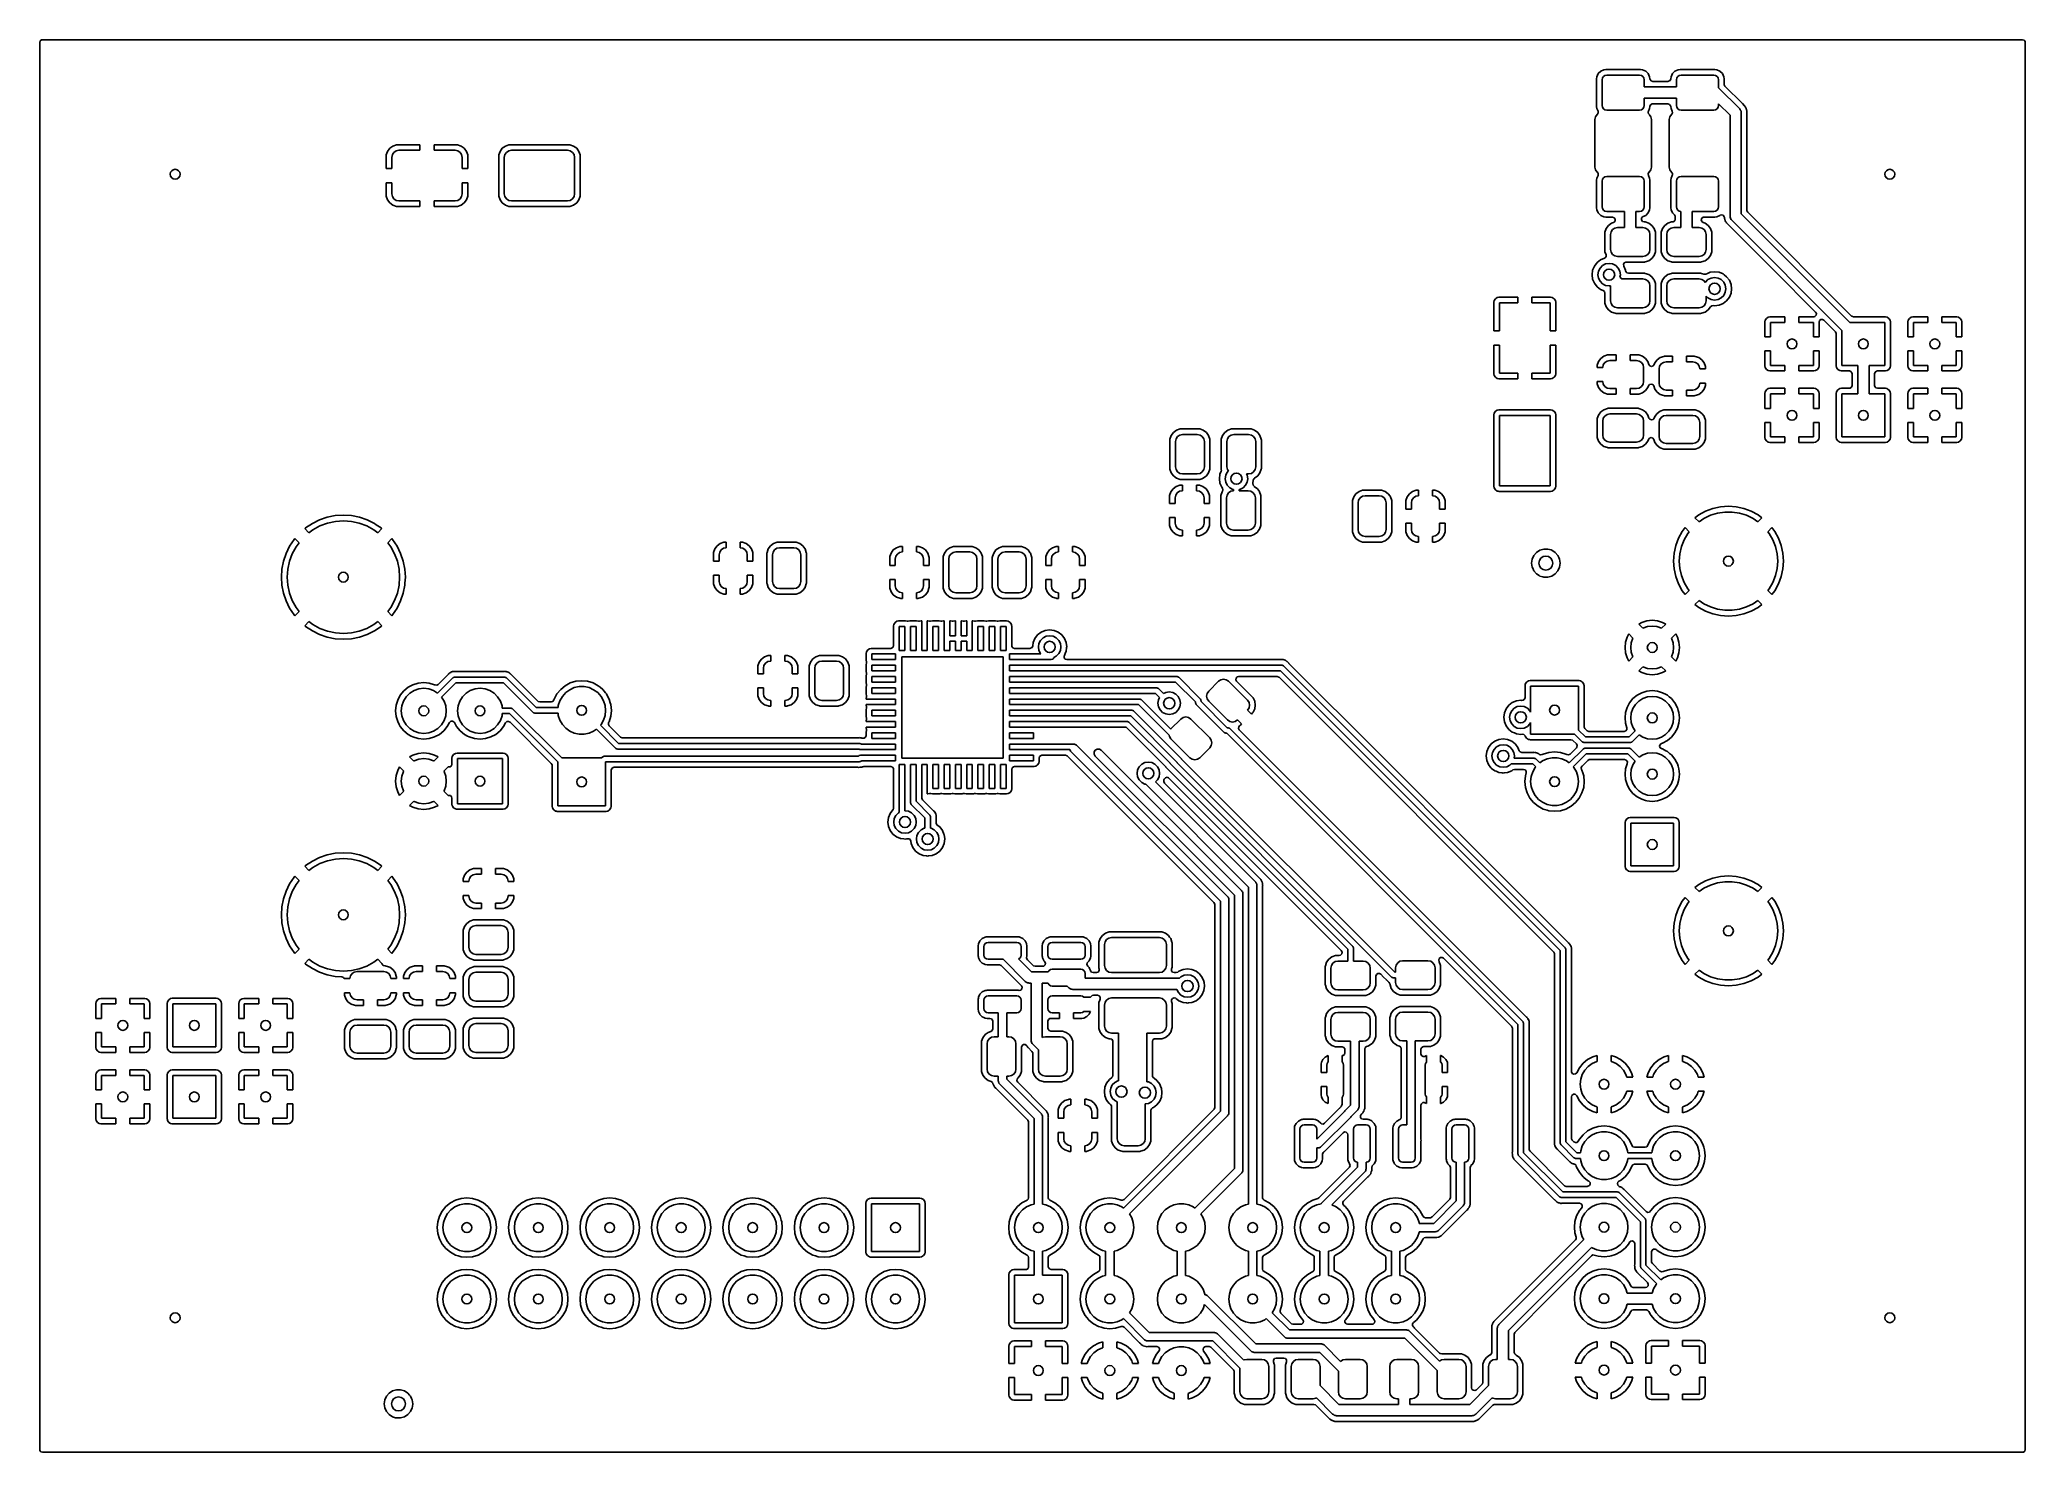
# Model space of a CAD drawing. Extents: x 0.21 to 2.99, y 0.21 to 2.19.
import ezdxf

# ---------------------------------------------------------------- set-up
doc = ezdxf.new("R2010")
doc.units = 0
doc.header["$MEASUREMENT"] = 0
doc.layers.add('BLACK', color=7, linetype='CONTINUOUS')

msp = doc.modelspace()

# ---------------------------------------------------------------- linework, layer by layer
at = {"layer": 'BLACK', "linetype": 'CONTINUOUS'}
for p, q in [((0.210413, 2.18429), (0.211158, 2.18658)), ((0.210413, 2.00787), (0.210413, 2.18429)), ((0.211158, 2.18658), (0.213107, 2.188)), ((0.213107, 2.188), (0.214311, 2.18819)), ((0.214311, 2.18819), (2.98569, 2.18819)), ((2.98569, 2.18819), (2.98798, 2.18744)), ((2.98798, 2.18744), (2.9894, 2.1855)), ((2.9894, 2.1855), (2.98959, 2.18429)), ((2.98959, 2.18429), (2.98959, 0.215709)), ((2.39188, 2.14073), (2.38976, 2.1364)), ((2.39529, 2.14415), (2.39188, 2.14073)), ((2.39962, 2.14626), (2.39529, 2.14415)), ((2.40243, 2.14667), (2.39962, 2.14626)), ((2.39962, 2.14626), (2.39962, 2.14626)), ((2.45111, 2.14667), (2.40243, 2.14667)), ((2.45392, 2.14626), (2.45111, 2.14667)), ((2.45825, 2.14414), (2.45392, 2.14626)), ((2.46166, 2.14073), (2.45825, 2.14414)), ((2.46378, 2.1364), (2.46166, 2.14073)), ((2.49582, 2.14073), (2.4937, 2.1364)), ((2.49923, 2.14415), (2.49582, 2.14073)), ((2.50356, 2.14626), (2.49923, 2.14415)), ((2.50637, 2.14667), (2.50356, 2.14626)), ((2.50356, 2.14626), (2.50356, 2.14626)), ((2.55505, 2.14667), (2.50637, 2.14667)), ((2.55786, 2.14626), (2.55505, 2.14667)), ((2.56219, 2.14414), (2.55786, 2.14626)), ((2.5656, 2.14073), (2.56219, 2.14414)), ((2.56772, 2.1364), (2.5656, 2.14073)), ((2.38976, 2.1364), (2.38935, 2.13359)), ((2.38935, 2.13359), (2.38935, 2.09476)), ((2.38976, 2.1364), (2.38976, 2.1364)), ((2.39724, 2.13222), (2.39774, 2.13473)), ((2.39724, 2.09613), (2.39724, 2.13222)), ((2.39774, 2.13473), (2.39917, 2.13686)), ((2.39917, 2.13686), (2.40129, 2.13828)), ((2.40129, 2.13828), (2.40381, 2.13878)), ((2.40381, 2.13878), (2.44974, 2.13878)), ((2.44974, 2.13878), (2.45225, 2.13828)), ((2.45225, 2.13828), (2.45438, 2.13686)), ((2.45438, 2.13686), (2.4558, 2.13473)), ((2.4558, 2.13473), (2.4563, 2.13222)), ((2.4563, 2.13222), (2.4563, 2.12205)), ((2.4563, 2.12205), (2.50118, 2.12205)), ((2.46419, 2.13359), (2.46378, 2.1364)), ((2.4642, 2.13356), (2.46419, 2.13359)), ((2.46419, 2.13359), (2.46419, 2.13359)), ((2.46419, 2.13359), (2.46419, 2.13359)), ((2.4642, 2.13351), (2.4642, 2.13356)), ((2.46421, 2.13345), (2.4642, 2.13351)), ((2.46422, 2.13345), (2.46421, 2.13345)), ((2.46438, 2.13263), (2.46422, 2.13345)), ((2.46579, 2.13069), (2.46438, 2.13263)), ((2.46808, 2.12994), (2.46579, 2.13069)), ((2.4894, 2.12994), (2.46808, 2.12994)), ((2.49033, 2.13005), (2.4894, 2.12994)), ((2.49238, 2.13133), (2.49033, 2.13005)), ((2.49324, 2.13345), (2.49238, 2.13133)), ((2.49327, 2.13345), (2.49324, 2.13345)), ((2.49328, 2.13355), (2.49327, 2.13345)), ((2.49329, 2.13359), (2.49328, 2.13356)), ((2.49328, 2.13356), (2.49328, 2.13355)), ((2.4937, 2.1364), (2.49329, 2.13359)), ((2.50118, 2.13222), (2.50168, 2.13473)), ((2.50118, 2.12205), (2.50118, 2.13222)), ((2.50168, 2.13473), (2.5031, 2.13686)), ((2.5031, 2.13686), (2.50523, 2.13828)), ((2.50523, 2.13828), (2.50774, 2.13878)), ((2.50774, 2.13878), (2.55367, 2.13878)), ((2.55367, 2.13878), (2.55619, 2.13828)), ((2.55619, 2.13828), (2.55831, 2.13686)), ((2.55831, 2.13686), (2.55974, 2.13473)), ((2.55974, 2.13473), (2.56024, 2.13222)), ((2.56024, 2.13222), (2.56024, 2.12096)), ((2.56024, 2.12096), (2.56029, 2.12092)), ((2.56029, 2.12092), (2.58982, 2.09139)), ((2.56813, 2.13359), (2.56772, 2.1364)), ((2.56813, 2.12586), (2.56813, 2.13359)), ((2.56813, 2.13359), (2.56813, 2.13359)), ((2.56818, 2.12525), (2.56813, 2.12586)), ((2.56927, 2.12311), (2.56818, 2.12525)), ((2.59364, 2.09874), (2.56927, 2.12311)), ((2.38935, 2.09476), (2.38945, 2.09409)), ((2.38945, 2.09409), (2.38976, 2.09195)), ((2.38976, 2.09195), (2.39153, 2.08832)), ((2.39187, 2.08593), (2.39074, 2.08381)), ((2.39153, 2.08832), (2.39187, 2.08593)), ((2.39774, 2.09362), (2.39724, 2.09613)), ((2.39917, 2.09149), (2.39774, 2.09362)), ((2.40129, 2.09007), (2.39917, 2.09149)), ((2.40381, 2.08957), (2.40129, 2.09007)), ((2.44974, 2.08957), (2.40381, 2.08957)), ((2.45225, 2.09007), (2.44974, 2.08957)), ((2.45438, 2.09149), (2.45225, 2.09007)), ((2.4558, 2.09362), (2.45438, 2.09149)), ((2.4563, 2.09613), (2.4558, 2.09362)), ((2.50118, 2.1063), (2.4563, 2.1063)), ((2.4563, 2.1063), (2.4563, 2.09613)), ((2.4618, 2.08781), (2.46201, 2.08832)), ((2.4618, 2.0854), (2.4618, 2.08781)), ((2.46294, 2.08384), (2.4618, 2.0854)), ((2.46201, 2.08832), (2.46378, 2.09195)), ((2.46378, 2.09195), (2.46419, 2.09476)), ((2.46419, 2.09476), (2.4642, 2.09479)), ((2.46419, 2.09476), (2.46419, 2.09476)), ((2.46419, 2.09476), (2.46419, 2.09476)), ((2.4642, 2.0948), (2.46421, 2.0949)), ((2.4642, 2.09479), (2.4642, 2.0948)), ((2.46421, 2.0949), (2.46424, 2.09489)), ((2.46424, 2.09489), (2.4651, 2.09702)), ((2.4651, 2.09702), (2.46715, 2.09829)), ((2.46715, 2.09829), (2.46808, 2.09841)), ((2.46808, 2.09841), (2.4894, 2.09841)), ((2.4894, 2.09841), (2.49169, 2.09766)), ((2.49169, 2.09766), (2.4931, 2.09571)), ((2.4931, 2.09571), (2.49326, 2.0949)), ((2.49326, 2.0949), (2.49327, 2.0949)), ((2.49327, 2.0949), (2.49328, 2.09484)), ((2.49328, 2.09484), (2.49328, 2.09479)), ((2.49328, 2.09479), (2.49329, 2.09476)), ((2.49329, 2.09476), (2.4937, 2.09195)), ((2.4937, 2.09195), (2.49547, 2.08832)), ((2.49581, 2.08593), (2.49468, 2.08381)), ((2.49547, 2.08832), (2.49581, 2.08593)), ((2.50118, 2.09613), (2.50118, 2.1063)), ((2.50168, 2.09362), (2.50118, 2.09613)), ((2.5031, 2.09149), (2.50168, 2.09362)), ((2.50523, 2.09007), (2.5031, 2.09149)), ((2.50774, 2.08957), (2.50523, 2.09007)), ((2.55367, 2.08957), (2.50774, 2.08957)), ((2.55619, 2.09007), (2.55367, 2.08957)), ((2.55831, 2.09149), (2.55619, 2.09007)), ((2.55974, 2.09362), (2.55831, 2.09149)), ((2.56024, 2.09613), (2.55974, 2.09362)), ((2.57638, 2.08257), (2.56024, 2.09871)), ((2.56024, 2.09871), (2.56024, 2.09613)), ((2.58982, 2.09139), (2.59052, 2.09028)), ((2.59052, 2.09028), (2.59135, 2.08924)), ((2.59135, 2.08924), (2.59145, 2.08881)), ((2.59145, 2.08881), (2.59168, 2.08843)), ((2.59168, 2.08843), (2.59183, 2.08711)), ((2.59183, 2.08711), (2.59213, 2.08583)), ((2.59213, 2.08583), (2.59213, 1.9446)), ((2.59667, 2.09571), (2.59364, 2.09874)), ((2.59717, 2.09521), (2.59667, 2.09571)), ((2.5976, 2.09436), (2.59717, 2.09521)), ((2.59792, 2.09384), (2.5976, 2.09436)), ((2.59848, 2.09307), (2.59792, 2.09384)), ((2.59877, 2.09217), (2.59848, 2.09307)), ((2.59848, 2.09307), (2.59848, 2.09307)), ((2.59848, 2.09307), (2.59848, 2.09307)), ((2.599, 2.09161), (2.59877, 2.09217)), ((2.59943, 2.09076), (2.599, 2.09161)), ((2.59958, 2.08982), (2.59943, 2.09076)), ((2.59943, 2.09076), (2.59943, 2.09076)), ((2.59943, 2.09076), (2.59943, 2.09076)), ((2.59943, 2.09076), (2.59943, 2.09076)), ((2.59973, 2.08923), (2.59958, 2.08982)), ((2.60002, 2.08832), (2.59973, 2.08923)), ((2.60002, 1.94948), (2.60002, 2.08832)), ((2.60002, 2.08832), (2.60002, 2.08832)), ((2.38818, 2.08042), (2.38699, 2.07674)), ((2.38699, 2.07674), (2.38699, 2.00987)), ((2.39046, 2.08355), (2.38818, 2.08042)), ((2.39056, 2.08365), (2.39046, 2.08355)), ((2.39074, 2.08381), (2.39056, 2.08365)), ((2.46287, 2.08377), (2.46294, 2.08384)), ((2.46308, 2.08355), (2.46287, 2.08377)), ((2.46457, 2.0815), (2.46308, 2.08355)), ((2.46308, 2.08355), (2.46308, 2.08355)), ((2.46308, 2.08355), (2.46308, 2.08355)), ((2.46308, 2.08355), (2.46308, 2.08355)), ((2.46536, 2.08042), (2.46457, 2.0815)), ((2.46656, 2.07674), (2.46536, 2.08042)), ((2.46656, 2.07489), (2.46656, 2.07674)), ((2.46656, 2.01195), (2.46656, 2.07489)), ((2.49212, 2.08042), (2.49093, 2.07674)), ((2.49093, 2.07674), (2.49093, 2.00987)), ((2.4944, 2.08355), (2.49212, 2.08042)), ((2.4945, 2.08365), (2.4944, 2.08355)), ((2.49468, 2.08381), (2.4945, 2.08365)), ((2.57638, 1.94134), (2.57638, 2.08257)), ((0.69725, 2.03199), (0.695486, 2.02695)), ((0.700422, 2.03629), (0.69725, 2.03199)), ((0.704719, 2.03946), (0.700422, 2.03629)), ((0.700422, 2.03629), (0.700422, 2.03629)), ((0.703997, 2.02739), (0.706131, 2.03058)), ((0.70976, 2.04123), (0.704719, 2.03946)), ((0.706131, 2.03058), (0.709324, 2.03272)), ((0.709324, 2.03272), (0.713091, 2.03346)), ((0.710957, 2.04134), (0.70976, 2.04123)), ((0.70976, 2.04123), (0.70976, 2.04123)), ((0.742618, 2.04134), (0.710957, 2.04134)), ((0.713091, 2.03346), (0.742618, 2.03346)), ((0.742618, 2.03346), (0.742618, 2.04134)), ((0.793965, 2.04134), (0.762303, 2.04134)), ((0.762303, 2.04134), (0.762303, 2.03346)), ((0.762303, 2.03346), (0.791831, 2.03346)), ((0.791831, 2.03346), (0.795597, 2.03272)), ((0.795161, 2.04123), (0.793965, 2.04134)), ((0.800203, 2.03946), (0.795161, 2.04123)), ((0.795597, 2.03272), (0.79879, 2.03058)), ((0.79879, 2.03058), (0.800924, 2.02739)), ((0.8045, 2.03629), (0.800203, 2.03946)), ((0.807671, 2.03199), (0.8045, 2.03629)), ((0.8045, 2.03629), (0.8045, 2.03629)), ((0.809435, 2.02695), (0.807671, 2.03199)), ((0.854713, 2.032), (0.852947, 2.02696)), ((0.857888, 2.0363), (0.854713, 2.032)), ((0.86219, 2.03948), (0.857888, 2.03631)), ((0.857888, 2.03631), (0.857888, 2.0363)), ((0.861478, 2.02739), (0.863611, 2.03058)), ((0.867236, 2.04125), (0.86219, 2.03948)), ((0.863611, 2.03058), (0.866804, 2.03272)), ((0.866804, 2.03272), (0.870571, 2.03346)), ((0.868434, 2.04136), (0.867236, 2.04125)), ((0.867236, 2.04125), (0.867236, 2.04125)), ((0.951447, 2.04136), (0.868434, 2.04136)), ((0.868434, 2.04136), (0.868434, 2.04136)), ((0.870571, 2.03346), (0.949311, 2.03346)), ((0.949311, 2.03346), (0.953078, 2.03272)), ((0.951448, 2.04136), (0.951447, 2.04136)), ((0.952645, 2.04125), (0.951448, 2.04136)), ((0.952646, 2.04125), (0.952645, 2.04125)), ((0.957692, 2.03948), (0.952646, 2.04125)), ((0.953078, 2.03272), (0.956271, 2.03058)), ((0.956271, 2.03058), (0.958404, 2.02739)), ((0.961994, 2.03631), (0.957692, 2.03948)), ((0.961994, 2.0363), (0.961994, 2.03631)), ((0.961994, 2.03631), (0.961994, 2.03631)), ((0.961994, 2.03631), (0.961994, 2.03631)), ((0.961994, 2.03631), (0.961994, 2.03631)), ((0.962004, 2.03629), (0.961994, 2.0363)), ((0.965169, 2.032), (0.962004, 2.03629)), ((0.966935, 2.02696), (0.965169, 2.032)), ((0.210413, 1.98819), (0.210413, 2.00787)), ((0.695486, 2.02695), (0.695374, 2.02576)), ((0.695374, 2.02576), (0.695374, 2.00787)), ((0.695374, 2.00787), (0.695374, 2.00787)), ((0.695374, 2.00787), (0.703248, 2.00787)), ((0.703248, 2.02362), (0.703997, 2.02739)), ((0.703248, 2.00787), (0.703248, 2.02362)), ((0.800924, 2.02739), (0.801673, 2.02362)), ((0.801673, 2.02362), (0.801673, 2.00787)), ((0.801673, 2.00787), (0.809547, 2.00787)), ((0.809547, 2.02576), (0.809435, 2.02695)), ((0.809435, 2.02695), (0.809435, 2.02695)), ((0.809547, 2.00787), (0.809547, 2.02576)), ((0.809547, 2.00787), (0.809547, 2.00787)), ((0.852947, 2.02696), (0.852835, 2.02576)), ((0.852835, 2.02576), (0.852835, 1.9703)), ((0.852947, 2.02696), (0.852947, 2.02696)), ((0.860728, 2.02362), (0.861478, 2.02739)), ((0.860728, 1.97244), (0.860728, 2.02362)), ((0.958404, 2.02739), (0.959154, 2.02362)), ((0.959154, 2.02362), (0.959154, 1.97244)), ((0.967047, 2.02576), (0.966935, 2.02696)), ((0.966935, 2.02696), (0.966935, 2.02696)), ((0.967047, 1.9703), (0.967047, 2.02576)), ((0.967047, 2.02576), (0.967047, 2.02576)), ((2.38699, 2.00987), (2.38818, 2.00619)), ((2.38818, 2.00619), (2.39046, 2.00306)), ((2.39046, 2.00306), (2.39046, 2.00306)), ((2.39046, 2.00306), (2.39046, 2.00306)), ((2.39046, 2.00306), (2.39046, 2.00306)), ((2.39046, 2.00306), (2.39068, 2.00284)), ((2.39068, 2.00284), (2.39061, 2.00277)), ((2.39061, 2.00277), (2.39174, 2.00121)), ((2.39174, 2.00121), (2.39174, 1.9988)), ((2.46167, 2.00068), (2.4628, 2.00281)), ((2.4628, 2.00281), (2.46298, 2.00296)), ((2.46298, 2.00296), (2.46308, 2.00306)), ((2.46308, 2.00306), (2.46536, 2.00619)), ((2.46308, 2.00306), (2.46308, 2.00306)), ((2.46536, 2.00619), (2.46656, 2.00987)), ((2.46656, 2.01181), (2.46656, 2.01195)), ((2.46656, 2.01195), (2.46656, 2.01195)), ((2.46656, 2.00987), (2.46656, 2.01181)), ((2.49093, 2.00987), (2.49212, 2.00619)), ((2.49212, 2.00619), (2.4944, 2.00306)), ((2.4944, 2.00306), (2.4944, 2.00306)), ((2.4944, 2.00306), (2.4944, 2.00306)), ((2.4944, 2.00306), (2.4944, 2.00306)), ((2.4944, 2.00306), (2.49461, 2.00284)), ((2.49461, 2.00284), (2.49454, 2.00277)), ((2.49454, 2.00277), (2.49568, 2.00121)), ((2.49568, 2.00121), (2.49568, 1.9988)), ((0.210413, 1.85945), (0.210413, 1.98819)), ((0.703248, 1.98819), (0.695374, 1.98819)), ((0.695374, 1.98819), (0.695374, 1.97031)), ((0.703248, 1.97244), (0.703248, 1.98819)), ((0.809547, 1.98819), (0.801673, 1.98819)), ((0.801673, 1.98819), (0.801673, 1.97244)), ((0.809547, 1.97031), (0.809547, 1.98819)), ((0.809547, 1.98819), (0.809547, 1.98819)), ((2.38976, 1.99467), (2.38935, 1.99186)), ((2.38935, 1.99186), (2.38935, 1.95302)), ((2.39153, 1.99829), (2.38976, 1.99467)), ((2.38976, 1.99467), (2.38976, 1.99467)), ((2.39174, 1.9988), (2.39153, 1.99829)), ((2.39724, 1.99049), (2.39774, 1.993)), ((2.39724, 1.9544), (2.39724, 1.99049)), ((2.39774, 1.993), (2.39917, 1.99513)), ((2.39917, 1.99513), (2.40129, 1.99655)), ((2.40129, 1.99655), (2.40381, 1.99705)), ((2.40381, 1.99705), (2.44974, 1.99705)), ((2.44974, 1.99705), (2.45225, 1.99655)), ((2.45225, 1.99655), (2.45438, 1.99513)), ((2.45438, 1.99513), (2.4558, 1.993)), ((2.4558, 1.993), (2.4563, 1.99049)), ((2.4563, 1.99049), (2.4563, 1.9544)), ((2.46201, 1.99829), (2.46167, 2.00068)), ((2.46378, 1.99467), (2.46201, 1.99829)), ((2.46419, 1.99186), (2.46378, 1.99467)), ((2.46419, 1.95302), (2.46419, 1.99186)), ((2.4937, 1.99467), (2.49329, 1.99186)), ((2.49329, 1.99186), (2.49329, 1.95302)), ((2.49547, 1.99829), (2.4937, 1.99467)), ((2.4937, 1.99467), (2.4937, 1.99467)), ((2.49568, 1.9988), (2.49547, 1.99829)), ((2.50118, 1.99049), (2.50168, 1.993)), ((2.50118, 1.9544), (2.50118, 1.99049)), ((2.50168, 1.993), (2.5031, 1.99513)), ((2.5031, 1.99513), (2.50523, 1.99655)), ((2.50523, 1.99655), (2.50774, 1.99705)), ((2.50774, 1.99705), (2.55367, 1.99705)), ((2.55367, 1.99705), (2.55619, 1.99655)), ((2.55619, 1.99655), (2.55831, 1.99513)), ((2.55831, 1.99513), (2.55974, 1.993)), ((2.55974, 1.993), (2.56024, 1.99049)), ((2.56024, 1.99049), (2.56024, 1.9544)), ((0.695374, 1.97031), (0.695486, 1.96911)), ((0.695486, 1.96911), (0.695486, 1.96911)), ((0.695486, 1.96911), (0.69725, 1.96407)), ((0.69725, 1.96407), (0.700422, 1.95977)), ((0.700422, 1.95977), (0.700422, 1.95977)), ((0.700422, 1.95977), (0.704719, 1.9566)), ((0.703997, 1.96867), (0.703248, 1.97244)), ((0.706131, 1.96548), (0.703997, 1.96867)), ((0.704719, 1.9566), (0.70976, 1.95484)), ((0.709324, 1.96335), (0.706131, 1.96548)), ((0.713091, 1.9626), (0.709324, 1.96335)), ((0.70976, 1.95484), (0.710956, 1.95472)), ((0.710956, 1.95472), (0.742618, 1.95472)), ((0.742618, 1.9626), (0.713091, 1.9626)), ((0.742618, 1.95472), (0.742618, 1.9626)), ((0.742618, 1.95472), (0.742618, 1.95472)), ((0.791831, 1.9626), (0.762303, 1.9626)), ((0.762303, 1.9626), (0.762303, 1.95472)), ((0.762303, 1.95472), (0.793965, 1.95472)), ((0.762303, 1.95472), (0.762303, 1.95472)), ((0.795597, 1.96335), (0.791831, 1.9626)), ((0.793965, 1.95472), (0.795161, 1.95484)), ((0.795161, 1.95484), (0.800203, 1.9566)), ((0.795161, 1.95484), (0.795161, 1.95484)), ((0.79879, 1.96548), (0.795597, 1.96335)), ((0.800924, 1.96867), (0.79879, 1.96548)), ((0.800203, 1.9566), (0.8045, 1.95977)), ((0.801673, 1.97244), (0.800924, 1.96867)), ((0.8045, 1.95977), (0.807671, 1.96407)), ((0.8045, 1.95977), (0.8045, 1.95977)), ((0.807671, 1.96407), (0.809435, 1.96911)), ((0.809435, 1.96911), (0.809547, 1.9703)), ((0.809547, 1.9703), (0.809547, 1.97031)), ((0.809547, 1.97031), (0.809547, 1.97031)), ((0.852835, 1.9703), (0.852947, 1.96911)), ((0.852947, 1.96911), (0.852947, 1.96911)), ((0.852947, 1.96911), (0.854713, 1.96406)), ((0.854713, 1.96406), (0.857888, 1.95976)), ((0.857888, 1.95976), (0.857888, 1.95976)), ((0.857888, 1.95976), (0.857888, 1.95976)), ((0.857888, 1.95976), (0.857888, 1.95976)), ((0.857888, 1.95976), (0.857888, 1.95976)), ((0.857888, 1.95976), (0.86219, 1.95658)), ((0.861478, 1.96867), (0.860728, 1.97244)), ((0.863611, 1.96548), (0.861478, 1.96867)), ((0.86219, 1.95658), (0.86219, 1.95658)), ((0.86219, 1.95658), (0.86219, 1.95658)), ((0.86219, 1.95658), (0.867236, 1.95482)), ((0.866804, 1.96335), (0.863611, 1.96548)), ((0.870571, 1.9626), (0.866804, 1.96335)), ((0.867236, 1.95482), (0.868434, 1.9547)), ((0.868434, 1.9547), (0.868434, 1.9547)), ((0.868434, 1.9547), (0.868434, 1.9547)), ((0.868434, 1.9547), (0.951448, 1.9547)), ((0.949311, 1.9626), (0.870571, 1.9626)), ((0.953078, 1.96335), (0.949311, 1.9626)), ((0.951448, 1.9547), (0.952646, 1.95482)), ((0.951448, 1.9547), (0.951448, 1.9547)), ((0.952646, 1.95482), (0.957692, 1.95658)), ((0.956271, 1.96548), (0.953078, 1.96335)), ((0.958404, 1.96867), (0.956271, 1.96548)), ((0.957692, 1.95658), (0.961994, 1.95976)), ((0.959154, 1.97244), (0.958404, 1.96867)), ((0.961994, 1.95976), (0.965169, 1.96406)), ((0.965169, 1.96406), (0.966935, 1.96911)), ((0.966935, 1.96911), (0.967047, 1.9703)), ((0.967047, 1.9703), (0.967047, 1.9703)), ((2.38935, 1.95302), (2.38976, 1.95021)), ((2.38976, 1.95021), (2.39188, 1.94588)), ((2.39188, 1.94588), (2.39529, 1.94247)), ((2.39774, 1.95189), (2.39724, 1.9544)), ((2.39917, 1.94976), (2.39774, 1.95189)), ((2.40129, 1.94833), (2.39917, 1.94976)), ((2.40381, 1.94783), (2.40129, 1.94833)), ((2.42874, 1.94783), (2.40381, 1.94783)), ((2.42874, 1.92539), (2.42874, 1.94783)), ((2.44974, 1.94783), (2.44449, 1.94783)), ((2.44449, 1.94783), (2.44449, 1.92539)), ((2.45225, 1.94833), (2.44974, 1.94783)), ((2.45438, 1.94976), (2.45225, 1.94833)), ((2.4558, 1.95189), (2.45438, 1.94976)), ((2.4563, 1.9544), (2.4558, 1.95189)), ((2.45825, 1.94247), (2.46166, 1.94588)), ((2.46166, 1.94588), (2.46378, 1.95021)), ((2.46378, 1.95021), (2.46419, 1.95302)), ((2.49329, 1.95302), (2.4937, 1.95021)), ((2.4937, 1.95021), (2.49582, 1.94588)), ((2.49582, 1.94588), (2.49845, 1.94325)), ((2.50168, 1.95189), (2.50118, 1.9544)), ((2.5031, 1.94976), (2.50168, 1.95189)), ((2.50523, 1.94833), (2.5031, 1.94976)), ((2.50748, 1.94789), (2.50523, 1.94833)), ((2.50748, 1.92539), (2.50748, 1.94789)), ((2.55367, 1.94783), (2.52323, 1.94783)), ((2.52323, 1.94783), (2.52323, 1.92539)), ((2.55619, 1.94833), (2.55367, 1.94783)), ((2.55831, 1.94976), (2.55619, 1.94833)), ((2.55974, 1.95189), (2.55831, 1.94976)), ((2.56024, 1.9544), (2.55974, 1.95189)), ((2.60007, 1.94887), (2.60002, 1.94948)), ((2.60116, 1.94673), (2.60007, 1.94887)), ((2.74626, 1.80163), (2.60116, 1.94673)), ((2.39529, 1.94247), (2.39962, 1.94035)), ((2.39962, 1.94035), (2.40243, 1.93994)), ((2.40127, 1.91889), (2.40116, 1.91769)), ((2.40116, 1.91769), (2.40116, 1.89275)), ((2.40304, 1.92393), (2.40127, 1.91889)), ((2.40127, 1.91889), (2.40127, 1.91889)), ((2.40243, 1.93994), (2.41196, 1.93994)), ((2.40621, 1.92823), (2.40304, 1.92393)), ((2.41052, 1.93141), (2.40621, 1.92823)), ((2.40621, 1.92823), (2.40621, 1.92823)), ((2.40906, 1.91555), (2.4098, 1.91932)), ((2.4098, 1.91932), (2.41194, 1.92251)), ((2.41325, 1.93236), (2.41052, 1.93141)), ((2.41194, 1.92251), (2.41513, 1.92464)), ((2.41196, 1.93994), (2.41425, 1.9392)), ((2.41425, 1.93289), (2.41325, 1.93236)), ((2.41425, 1.9392), (2.41567, 1.93725)), ((2.41567, 1.93484), (2.41425, 1.93289)), ((2.41513, 1.92464), (2.4189, 1.92539)), ((2.41567, 1.93725), (2.41567, 1.93484)), ((2.4189, 1.92539), (2.42874, 1.92539)), ((2.44449, 1.92539), (2.45433, 1.92539)), ((2.45261, 1.93839), (2.45403, 1.94034)), ((2.45261, 1.93598), (2.45261, 1.93839)), ((2.45403, 1.93403), (2.45261, 1.93598)), ((2.45403, 1.94034), (2.45461, 1.94069)), ((2.45632, 1.93329), (2.45403, 1.93403)), ((2.45433, 1.92539), (2.4581, 1.92464)), ((2.45461, 1.94069), (2.45825, 1.94247)), ((2.45647, 1.93329), (2.45632, 1.93329)), ((2.45767, 1.93318), (2.45647, 1.93329)), ((2.45647, 1.93329), (2.45647, 1.93329)), ((2.45767, 1.93317), (2.45767, 1.93318)), ((2.46271, 1.93141), (2.45767, 1.93317)), ((2.4581, 1.92464), (2.46129, 1.92251)), ((2.46129, 1.92251), (2.46342, 1.91932)), ((2.46701, 1.92823), (2.46271, 1.93141)), ((2.46342, 1.91932), (2.46417, 1.91555)), ((2.47019, 1.92393), (2.46701, 1.92823)), ((2.46701, 1.92823), (2.46701, 1.92823)), ((2.46701, 1.92823), (2.46701, 1.92823)), ((2.47195, 1.91889), (2.47019, 1.92393)), ((2.47207, 1.91769), (2.47195, 1.91889)), ((2.47195, 1.91889), (2.47195, 1.91889)), ((2.47207, 1.89275), (2.47207, 1.91769)), ((2.47207, 1.91769), (2.47207, 1.91769)), ((2.48001, 1.91889), (2.4799, 1.91769)), ((2.4799, 1.91769), (2.4799, 1.89275)), ((2.48178, 1.92393), (2.48001, 1.91889)), ((2.48001, 1.91889), (2.48001, 1.91889)), ((2.48495, 1.92823), (2.48178, 1.92393)), ((2.48926, 1.93141), (2.48495, 1.92823)), ((2.48495, 1.92823), (2.48495, 1.92823)), ((2.4878, 1.91555), (2.48854, 1.91932)), ((2.48854, 1.91932), (2.49068, 1.92251)), ((2.4943, 1.93317), (2.48926, 1.93141)), ((2.49068, 1.92251), (2.49387, 1.92464)), ((2.49387, 1.92464), (2.49764, 1.92539)), ((2.4955, 1.93329), (2.4943, 1.93318)), ((2.4943, 1.93318), (2.4943, 1.93317)), ((2.49569, 1.93329), (2.4955, 1.93329)), ((2.49689, 1.93348), (2.49569, 1.93329)), ((2.49884, 1.93489), (2.49689, 1.93348)), ((2.49764, 1.92539), (2.50748, 1.92539)), ((2.49845, 1.94325), (2.49954, 1.9411)), ((2.49959, 1.93719), (2.49884, 1.93489)), ((2.49954, 1.9411), (2.49959, 1.9405)), ((2.49959, 1.9405), (2.49959, 1.93719)), ((2.52323, 1.92539), (2.53307, 1.92539)), ((2.53307, 1.92539), (2.53684, 1.92464)), ((2.53611, 1.93613), (2.53691, 1.9384)), ((2.53681, 1.93382), (2.53611, 1.93613)), ((2.53872, 1.93236), (2.53681, 1.93382)), ((2.53684, 1.92464), (2.54003, 1.92251)), ((2.53691, 1.9384), (2.53889, 1.93978)), ((2.54145, 1.93141), (2.53872, 1.93236)), ((2.53889, 1.93978), (2.54001, 1.93994)), ((2.54001, 1.93994), (2.55505, 1.93994)), ((2.54003, 1.92251), (2.54216, 1.91932)), ((2.54575, 1.92823), (2.54145, 1.93141)), ((2.54216, 1.91932), (2.54291, 1.91555)), ((2.54893, 1.92393), (2.54575, 1.92823)), ((2.54575, 1.92823), (2.54575, 1.92823)), ((2.54575, 1.92823), (2.54575, 1.92823)), ((2.55069, 1.91889), (2.54893, 1.92393)), ((2.55081, 1.91769), (2.55069, 1.91889)), ((2.55069, 1.91889), (2.55069, 1.91889)), ((2.55081, 1.89275), (2.55081, 1.91769)), ((2.55081, 1.91769), (2.55081, 1.91769)), ((2.55505, 1.93994), (2.55786, 1.94035)), ((2.55505, 1.93994), (2.55505, 1.93994)), ((2.55786, 1.94035), (2.56219, 1.94247)), ((2.56219, 1.94247), (2.56232, 1.94256)), ((2.56219, 1.94247), (2.56219, 1.94247)), ((2.56232, 1.94256), (2.56462, 1.94329)), ((2.56462, 1.94329), (2.5669, 1.94253)), ((2.5669, 1.94253), (2.5683, 1.94057)), ((2.5683, 1.94057), (2.56848, 1.93939)), ((2.56848, 1.93939), (2.56848, 1.93884)), ((2.56848, 1.93884), (2.56848, 1.93884)), ((2.56848, 1.93884), (2.56878, 1.93794)), ((2.56878, 1.93794), (2.56892, 1.93734)), ((2.56892, 1.93734), (2.56907, 1.93641)), ((2.56907, 1.93641), (2.5695, 1.93556)), ((2.5695, 1.93556), (2.56973, 1.93499)), ((2.56973, 1.93499), (2.57003, 1.93409)), ((2.57003, 1.93409), (2.57003, 1.93409)), ((2.57003, 1.93409), (2.57059, 1.93332)), ((2.57059, 1.93332), (2.57091, 1.9328)), ((2.57091, 1.9328), (2.57134, 1.93196)), ((2.57134, 1.93196), (2.57134, 1.93195)), ((2.57134, 1.93195), (2.57213, 1.93116)), ((2.57213, 1.93116), (2.57213, 1.93116)), ((2.57213, 1.93116), (2.57222, 1.93107)), ((2.57222, 1.93107), (2.57223, 1.93107)), ((2.57223, 1.93107), (2.63767, 1.86562)), ((2.57667, 1.94005), (2.57638, 1.94134)), ((2.57682, 1.93874), (2.57667, 1.94005)), ((2.57706, 1.93836), (2.57682, 1.93874)), ((2.57716, 1.93792), (2.57706, 1.93836)), ((2.57798, 1.93689), (2.57716, 1.93792)), ((2.57868, 1.93577), (2.57798, 1.93689)), ((2.73299, 1.78146), (2.57868, 1.93577)), ((2.59213, 1.9446), (2.74413, 1.7926)), ((2.40116, 1.89275), (2.40127, 1.89155)), ((2.40127, 1.89155), (2.40127, 1.89155)), ((2.40127, 1.89155), (2.40127, 1.89155)), ((2.40127, 1.89155), (2.40273, 1.8874)), ((2.40906, 1.89488), (2.40906, 1.91555)), ((2.4098, 1.89112), (2.40906, 1.89488)), ((2.41194, 1.88792), (2.4098, 1.89112)), ((2.46342, 1.89112), (2.46129, 1.88792)), ((2.46417, 1.89488), (2.46342, 1.89112)), ((2.46417, 1.91555), (2.46417, 1.89488)), ((2.47019, 1.8865), (2.47195, 1.89155)), ((2.47195, 1.89155), (2.47207, 1.89275)), ((2.47207, 1.89275), (2.47207, 1.89275)), ((2.4799, 1.89275), (2.48001, 1.89155)), ((2.48001, 1.89155), (2.48001, 1.89155)), ((2.48001, 1.89155), (2.48178, 1.8865)), ((2.4878, 1.89488), (2.4878, 1.91555)), ((2.48854, 1.89112), (2.4878, 1.89488)), ((2.49068, 1.88792), (2.48854, 1.89112)), ((2.54216, 1.89112), (2.54003, 1.88792)), ((2.54291, 1.89488), (2.54216, 1.89112)), ((2.54291, 1.91555), (2.54291, 1.89488)), ((2.54893, 1.8865), (2.55069, 1.89155)), ((2.55069, 1.89155), (2.55081, 1.89275)), ((2.55081, 1.89275), (2.55081, 1.89275)), ((2.38405, 1.86562), (2.38324, 1.85945)), ((2.38644, 1.87137), (2.38405, 1.86562)), ((2.38405, 1.86562), (2.38405, 1.86562)), ((2.39022, 1.87631), (2.38644, 1.87137)), ((2.38644, 1.87137), (2.38644, 1.87137)), ((2.39023, 1.87631), (2.39022, 1.87631)), ((2.39516, 1.8801), (2.39023, 1.87631)), ((2.39134, 1.85945), (2.39211, 1.86432)), ((2.39211, 1.86432), (2.39435, 1.86871)), ((2.39435, 1.86871), (2.39783, 1.87219)), ((2.40059, 1.88235), (2.39516, 1.8801)), ((2.39783, 1.87219), (2.40222, 1.87443)), ((2.40146, 1.88285), (2.40059, 1.88235)), ((2.40284, 1.88483), (2.40146, 1.88285)), ((2.40222, 1.87443), (2.40709, 1.8752)), ((2.40273, 1.8874), (2.40278, 1.88724)), ((2.40278, 1.88724), (2.40284, 1.88483)), ((2.40709, 1.8752), (2.41195, 1.87443)), ((2.41513, 1.88579), (2.41194, 1.88792)), ((2.41195, 1.87443), (2.41634, 1.87219)), ((2.4189, 1.88504), (2.41513, 1.88579)), ((2.41634, 1.87219), (2.41983, 1.86871)), ((2.45433, 1.88504), (2.4189, 1.88504)), ((2.41983, 1.86871), (2.42206, 1.86432)), ((2.42206, 1.86432), (2.42283, 1.85945)), ((2.42728, 1.87366), (2.42826, 1.87586)), ((2.42771, 1.87164), (2.42728, 1.87366)), ((2.42764, 1.87161), (2.42771, 1.87164)), ((2.42774, 1.87137), (2.42764, 1.87161)), ((2.43012, 1.86562), (2.42774, 1.87137)), ((2.42826, 1.87586), (2.43034, 1.87706)), ((2.43022, 1.86483), (2.43012, 1.86562)), ((2.43038, 1.86413), (2.43022, 1.86483)), ((2.43034, 1.87706), (2.43115, 1.87715)), ((2.4318, 1.86218), (2.43038, 1.86413)), ((2.43115, 1.87715), (2.45647, 1.87715)), ((2.43409, 1.86144), (2.4318, 1.86218)), ((2.4581, 1.88579), (2.45433, 1.88504)), ((2.45647, 1.87715), (2.45767, 1.87726)), ((2.45647, 1.87715), (2.45647, 1.87715)), ((2.45767, 1.87726), (2.46271, 1.87902)), ((2.46129, 1.88792), (2.4581, 1.88579)), ((2.46271, 1.87902), (2.46701, 1.8822)), ((2.46701, 1.8822), (2.47019, 1.8865)), ((2.48178, 1.8865), (2.48495, 1.8822)), ((2.48495, 1.8822), (2.48495, 1.8822)), ((2.48495, 1.8822), (2.48495, 1.8822)), ((2.48495, 1.8822), (2.48495, 1.8822)), ((2.48495, 1.8822), (2.48495, 1.8822)), ((2.48495, 1.8822), (2.48926, 1.87902)), ((2.48926, 1.87902), (2.48926, 1.87902)), ((2.48926, 1.87902), (2.48926, 1.87902)), ((2.48926, 1.87902), (2.4943, 1.87726)), ((2.49387, 1.88579), (2.49068, 1.88792)), ((2.49764, 1.88504), (2.49387, 1.88579)), ((2.4943, 1.87726), (2.4955, 1.87715)), ((2.4955, 1.87715), (2.4955, 1.87715)), ((2.4955, 1.87715), (2.4955, 1.87715)), ((2.4955, 1.87715), (2.53521, 1.87715)), ((2.53307, 1.88504), (2.49764, 1.88504)), ((2.53684, 1.88579), (2.53307, 1.88504)), ((2.53521, 1.87715), (2.53641, 1.87726)), ((2.53521, 1.87715), (2.53521, 1.87715)), ((2.53641, 1.87726), (2.54145, 1.87902)), ((2.54003, 1.88792), (2.53684, 1.88579)), ((2.54145, 1.87902), (2.54575, 1.8822)), ((2.54855, 1.8628), (2.545, 1.86132)), ((2.54575, 1.8822), (2.54893, 1.8865)), ((2.55472, 1.86361), (2.54855, 1.8628)), ((2.54855, 1.8628), (2.54855, 1.8628)), ((2.54855, 1.8628), (2.54855, 1.8628)), ((2.5609, 1.8628), (2.55472, 1.86361)), ((2.55472, 1.86361), (2.55472, 1.86361)), ((2.56665, 1.86041), (2.5609, 1.8628)), ((2.5609, 1.8628), (2.5609, 1.8628)), ((2.63767, 1.86562), (2.69617, 1.80713)), ((0.210413, 1.78071), (0.210413, 1.85945)), ((2.38324, 1.85945), (2.38324, 1.85945)), ((2.38324, 1.85945), (2.38405, 1.85328)), ((2.38405, 1.85328), (2.38405, 1.85328)), ((2.38405, 1.85328), (2.38644, 1.84753)), ((2.38644, 1.84753), (2.38644, 1.84753)), ((2.38644, 1.84753), (2.39022, 1.84259)), ((2.39022, 1.84259), (2.39023, 1.84259)), ((2.39023, 1.84259), (2.39516, 1.8388)), ((2.39211, 1.85458), (2.39134, 1.85945)), ((2.39435, 1.85019), (2.39211, 1.85458)), ((2.39783, 1.84671), (2.39435, 1.85019)), ((2.39516, 1.8388), (2.39516, 1.8388)), ((2.39516, 1.8388), (2.39516, 1.8388)), ((2.39516, 1.8388), (2.39876, 1.83731)), ((2.40222, 1.84447), (2.39783, 1.84671)), ((2.39876, 1.83731), (2.40059, 1.83575)), ((2.40059, 1.83575), (2.40116, 1.83371)), ((2.40709, 1.8437), (2.40222, 1.84447)), ((2.40912, 1.84402), (2.40709, 1.8437)), ((2.40906, 1.8437), (2.40912, 1.84402)), ((2.40906, 1.82303), (2.40906, 1.8437)), ((2.42283, 1.85945), (2.42229, 1.85604)), ((2.42229, 1.85604), (2.42479, 1.85354)), ((2.42479, 1.85354), (2.45433, 1.85354)), ((2.45647, 1.86144), (2.43409, 1.86144)), ((2.45433, 1.85354), (2.4581, 1.85279)), ((2.45767, 1.86132), (2.45647, 1.86144)), ((2.45647, 1.86144), (2.45647, 1.86144)), ((2.46271, 1.85956), (2.45767, 1.86132)), ((2.45767, 1.86132), (2.45767, 1.86132)), ((2.4581, 1.85279), (2.46129, 1.85066)), ((2.46129, 1.85066), (2.46342, 1.84747)), ((2.46701, 1.85638), (2.46271, 1.85956)), ((2.46342, 1.84747), (2.46417, 1.8437)), ((2.46417, 1.8437), (2.46417, 1.82303)), ((2.46931, 1.85328), (2.46701, 1.85638)), ((2.46701, 1.85638), (2.46701, 1.85638)), ((2.46701, 1.85638), (2.46701, 1.85638)), ((2.46701, 1.85638), (2.46701, 1.85638)), ((2.46701, 1.85638), (2.46701, 1.85638)), ((2.47019, 1.85208), (2.46931, 1.85328)), ((2.47195, 1.84704), (2.47019, 1.85208)), ((2.47207, 1.84584), (2.47195, 1.84704)), ((2.47195, 1.84704), (2.47195, 1.84704)), ((2.47207, 1.82089), (2.47207, 1.84584)), ((2.47207, 1.84584), (2.47207, 1.84584)), ((2.48001, 1.84704), (2.4799, 1.84584)), ((2.4799, 1.84584), (2.4799, 1.82089)), ((2.48178, 1.85208), (2.48001, 1.84704)), ((2.48001, 1.84704), (2.48001, 1.84704)), ((2.48495, 1.85638), (2.48178, 1.85208)), ((2.48926, 1.85956), (2.48495, 1.85638)), ((2.48495, 1.85638), (2.48495, 1.85638)), ((2.4878, 1.8437), (2.48854, 1.84747)), ((2.4878, 1.82303), (2.4878, 1.8437)), ((2.48854, 1.84747), (2.49068, 1.85066)), ((2.4943, 1.86132), (2.48926, 1.85956)), ((2.49068, 1.85066), (2.49387, 1.85279)), ((2.49387, 1.85279), (2.49764, 1.85354)), ((2.4955, 1.86144), (2.4943, 1.86132)), ((2.4943, 1.86132), (2.4943, 1.86132)), ((2.53521, 1.86144), (2.4955, 1.86144)), ((2.4955, 1.86144), (2.4955, 1.86144)), ((2.49764, 1.85354), (2.53307, 1.85354)), ((2.53307, 1.85354), (2.53684, 1.85279)), ((2.53641, 1.86132), (2.53521, 1.86144)), ((2.53521, 1.86144), (2.53521, 1.86144)), ((2.53968, 1.86018), (2.53641, 1.86132)), ((2.53641, 1.86132), (2.53641, 1.86132)), ((2.53684, 1.85279), (2.54003, 1.85066)), ((2.54056, 1.85998), (2.53968, 1.86018)), ((2.54003, 1.85066), (2.54161, 1.84829)), ((2.54253, 1.8604), (2.54056, 1.85998)), ((2.54161, 1.84829), (2.54198, 1.84902)), ((2.54198, 1.84902), (2.54547, 1.8525)), ((2.54257, 1.86032), (2.54253, 1.8604)), ((2.545, 1.86132), (2.54257, 1.86032)), ((2.54547, 1.8525), (2.54986, 1.85474)), ((2.54986, 1.85474), (2.55472, 1.85551)), ((2.55472, 1.85551), (2.55959, 1.85474)), ((2.55959, 1.85474), (2.56398, 1.8525)), ((2.56398, 1.8525), (2.56746, 1.84902)), ((2.56791, 1.85945), (2.56665, 1.86041)), ((2.56665, 1.86041), (2.56665, 1.86041)), ((2.56665, 1.86041), (2.56665, 1.86041)), ((2.56746, 1.84902), (2.5697, 1.84463)), ((2.5697, 1.8349), (2.56746, 1.83051)), ((2.57159, 1.85663), (2.56791, 1.85945)), ((2.5697, 1.84463), (2.57047, 1.83976)), ((2.57047, 1.83976), (2.5697, 1.8349)), ((2.57538, 1.85169), (2.57159, 1.85663)), ((2.57159, 1.85663), (2.57159, 1.85663)), ((2.57159, 1.85663), (2.57159, 1.85663)), ((2.57159, 1.85663), (2.57159, 1.85663)), ((2.57159, 1.85663), (2.57159, 1.85663)), ((2.57776, 1.84594), (2.57538, 1.85169)), ((2.57538, 1.85169), (2.57538, 1.85169)), ((2.57857, 1.83976), (2.57776, 1.84594)), ((2.57776, 1.83359), (2.57857, 1.83976)), ((2.24613, 1.82315), (2.24567, 1.82085)), ((2.24567, 1.82085), (2.24567, 1.78071)), ((2.24787, 1.82576), (2.24613, 1.82315)), ((2.25047, 1.8275), (2.24787, 1.82576)), ((2.24787, 1.82576), (2.24787, 1.82576)), ((2.25277, 1.82795), (2.25047, 1.8275)), ((2.27913, 1.82795), (2.25277, 1.82795)), ((2.25354, 1.78071), (2.25354, 1.82008)), ((2.25354, 1.82008), (2.27913, 1.82008)), ((2.27913, 1.82008), (2.27913, 1.82795)), ((2.27913, 1.82795), (2.27913, 1.82795)), ((2.29882, 1.82795), (2.29882, 1.82008)), ((2.32519, 1.82795), (2.29882, 1.82795)), ((2.29882, 1.82795), (2.29882, 1.82795)), ((2.29882, 1.82008), (2.32441, 1.82008)), ((2.32441, 1.82008), (2.32441, 1.78071)), ((2.32748, 1.8275), (2.32519, 1.82795)), ((2.33009, 1.82576), (2.32748, 1.8275)), ((2.33183, 1.82315), (2.33009, 1.82576)), ((2.33009, 1.82576), (2.33009, 1.82576)), ((2.33228, 1.82085), (2.33183, 1.82315)), ((2.33228, 1.78071), (2.33228, 1.82085)), ((2.33228, 1.82085), (2.33228, 1.82085)), ((2.40116, 1.83371), (2.40116, 1.82089)), ((2.40116, 1.82089), (2.40127, 1.8197)), ((2.40127, 1.8197), (2.40127, 1.8197)), ((2.40127, 1.8197), (2.40304, 1.81465)), ((2.40304, 1.81465), (2.40621, 1.81035)), ((2.40621, 1.81035), (2.40621, 1.81035)), ((2.40621, 1.81035), (2.40621, 1.81035)), ((2.40621, 1.81035), (2.40621, 1.81035)), ((2.40621, 1.81035), (2.40621, 1.81035)), ((2.40621, 1.81035), (2.41052, 1.80717)), ((2.4098, 1.81926), (2.40906, 1.82303)), ((2.41194, 1.81607), (2.4098, 1.81926)), ((2.41052, 1.80717), (2.41052, 1.80717)), ((2.41052, 1.80717), (2.41052, 1.80717)), ((2.41052, 1.80717), (2.41556, 1.80541)), ((2.41513, 1.81394), (2.41194, 1.81607)), ((2.4189, 1.81319), (2.41513, 1.81394)), ((2.45433, 1.81319), (2.4189, 1.81319)), ((2.4581, 1.81394), (2.45433, 1.81319)), ((2.45767, 1.80541), (2.46271, 1.80717)), ((2.46129, 1.81607), (2.4581, 1.81394)), ((2.46342, 1.81926), (2.46129, 1.81607)), ((2.46271, 1.80717), (2.46701, 1.81035)), ((2.46417, 1.82303), (2.46342, 1.81926)), ((2.46701, 1.81035), (2.47019, 1.81465)), ((2.47019, 1.81465), (2.47195, 1.8197)), ((2.47195, 1.8197), (2.47207, 1.82089)), ((2.47207, 1.82089), (2.47207, 1.82089)), ((2.47207, 1.82089), (2.47207, 1.82089)), ((2.4799, 1.82089), (2.48001, 1.8197)), ((2.48001, 1.8197), (2.48001, 1.8197)), ((2.48001, 1.8197), (2.48178, 1.81465)), ((2.48178, 1.81465), (2.48495, 1.81035)), ((2.48495, 1.81035), (2.48495, 1.81035)), ((2.48495, 1.81035), (2.48495, 1.81035)), ((2.48495, 1.81035), (2.48495, 1.81035)), ((2.48495, 1.81035), (2.48495, 1.81035)), ((2.48495, 1.81035), (2.48926, 1.80717)), ((2.48854, 1.81926), (2.4878, 1.82303)), ((2.49068, 1.81607), (2.48854, 1.81926)), ((2.48926, 1.80717), (2.48926, 1.80717)), ((2.48926, 1.80717), (2.48926, 1.80717)), ((2.48926, 1.80717), (2.4943, 1.80541)), ((2.49387, 1.81394), (2.49068, 1.81607)), ((2.49764, 1.81319), (2.49387, 1.81394)), ((2.53307, 1.81319), (2.49764, 1.81319)), ((2.53684, 1.81394), (2.53307, 1.81319)), ((2.53641, 1.80541), (2.54145, 1.80717)), ((2.54003, 1.81607), (2.53684, 1.81394)), ((2.54216, 1.81926), (2.54003, 1.81607)), ((2.54145, 1.80717), (2.54575, 1.81035)), ((2.54291, 1.82303), (2.54216, 1.81926)), ((2.54547, 1.82702), (2.54291, 1.82958)), ((2.54291, 1.82958), (2.54291, 1.82303)), ((2.54986, 1.82479), (2.54547, 1.82702)), ((2.54575, 1.81035), (2.54893, 1.81465)), ((2.54893, 1.81465), (2.55089, 1.81605)), ((2.54893, 1.81465), (2.54893, 1.81465)), ((2.54893, 1.81465), (2.54893, 1.81465)), ((2.55472, 1.82402), (2.54986, 1.82479)), ((2.55089, 1.81605), (2.55257, 1.8162)), ((2.55257, 1.8162), (2.55472, 1.81592)), ((2.55959, 1.82479), (2.55472, 1.82402)), ((2.55472, 1.81592), (2.5609, 1.81673)), ((2.56398, 1.82702), (2.55959, 1.82479)), ((2.5609, 1.81673), (2.56665, 1.81911)), ((2.56746, 1.83051), (2.56398, 1.82702)), ((2.56665, 1.81911), (2.57159, 1.8229)), ((2.57159, 1.8229), (2.57538, 1.82784)), ((2.57538, 1.82784), (2.57776, 1.83359)), ((2.69617, 1.80713), (2.69726, 1.80498)), ((0.210413, 1.76102), (0.210413, 1.78071)), ((2.24567, 1.78071), (2.25354, 1.78071)), ((2.24567, 1.78071), (2.24567, 1.78071)), ((2.32441, 1.78071), (2.33228, 1.78071)), ((2.33228, 1.78071), (2.33228, 1.78071)), ((2.41556, 1.80541), (2.41676, 1.8053)), ((2.41676, 1.8053), (2.41676, 1.8053)), ((2.41676, 1.8053), (2.41676, 1.8053)), ((2.41676, 1.8053), (2.45647, 1.8053)), ((2.45647, 1.8053), (2.45767, 1.80541)), ((2.45647, 1.8053), (2.45647, 1.8053)), ((2.4943, 1.80541), (2.4955, 1.8053)), ((2.4955, 1.8053), (2.4955, 1.8053)), ((2.4955, 1.8053), (2.4955, 1.8053)), ((2.4955, 1.8053), (2.53521, 1.8053)), ((2.53521, 1.8053), (2.53641, 1.80541)), ((2.53521, 1.8053), (2.53521, 1.8053)), ((2.62557, 1.79567), (2.62512, 1.79337)), ((2.62512, 1.79337), (2.62512, 1.79337)), ((2.62512, 1.79337), (2.62512, 1.77244)), ((2.62732, 1.79828), (2.62557, 1.79567)), ((2.62992, 1.80002), (2.62732, 1.79828)), ((2.62732, 1.79828), (2.62732, 1.79828)), ((2.63222, 1.80047), (2.62992, 1.80002)), ((2.65315, 1.80047), (2.63222, 1.80047)), ((2.63299, 1.77244), (2.63299, 1.7926)), ((2.63299, 1.7926), (2.65315, 1.7926)), ((2.65315, 1.7926), (2.65315, 1.80047)), ((2.65315, 1.80047), (2.65315, 1.80047)), ((2.69341, 1.80047), (2.67283, 1.80047)), ((2.67283, 1.80047), (2.67283, 1.80047)), ((2.67283, 1.80047), (2.67283, 1.7926)), ((2.67283, 1.7926), (2.69299, 1.7926)), ((2.69299, 1.7926), (2.69299, 1.77244)), ((2.69518, 1.8009), (2.69341, 1.80047)), ((2.69688, 1.8026), (2.69518, 1.8009)), ((2.69726, 1.80498), (2.69688, 1.8026)), ((2.70087, 1.79302), (2.70161, 1.79531)), ((2.70087, 1.77244), (2.70087, 1.79302)), ((2.70161, 1.79531), (2.70356, 1.79672)), ((2.70356, 1.79672), (2.70597, 1.79672)), ((2.70597, 1.79672), (2.70752, 1.79577)), ((2.70752, 1.79577), (2.72396, 1.77933)), ((2.72396, 1.77933), (2.72505, 1.77719)), ((2.73299, 1.7326), (2.73299, 1.78146)), ((2.74413, 1.7926), (2.79299, 1.7926)), ((2.74672, 1.80124), (2.74626, 1.80163)), ((2.74901, 1.80049), (2.74672, 1.80124)), ((2.79377, 1.80049), (2.74901, 1.80049)), ((2.79299, 1.7926), (2.79299, 1.7326)), ((2.79607, 1.80003), (2.79377, 1.80049)), ((2.79377, 1.80049), (2.79377, 1.80049)), ((2.79377, 1.80049), (2.79377, 1.80049)), ((2.79868, 1.79829), (2.79607, 1.80003)), ((2.79607, 1.80003), (2.79607, 1.80003)), ((2.79607, 1.80003), (2.79607, 1.80003)), ((2.79607, 1.80003), (2.79607, 1.80003)), ((2.80043, 1.79568), (2.79868, 1.79829)), ((2.79868, 1.79829), (2.79868, 1.79829)), ((2.80089, 1.79338), (2.80043, 1.79568)), ((2.80089, 1.75276), (2.80089, 1.79338)), ((2.82557, 1.79567), (2.82512, 1.79337)), ((2.82512, 1.79337), (2.82512, 1.79337)), ((2.82512, 1.79337), (2.82512, 1.77244)), ((2.82732, 1.79828), (2.82557, 1.79567)), ((2.82992, 1.80002), (2.82732, 1.79828)), ((2.82732, 1.79828), (2.82732, 1.79828)), ((2.83222, 1.80047), (2.82992, 1.80002)), ((2.85315, 1.80047), (2.83222, 1.80047)), ((2.83299, 1.77244), (2.83299, 1.7926)), ((2.83299, 1.7926), (2.85315, 1.7926)), ((2.85315, 1.7926), (2.85315, 1.80047)), ((2.87283, 1.80047), (2.87283, 1.7926)), ((2.89377, 1.80047), (2.87283, 1.80047)), ((2.87283, 1.80047), (2.87283, 1.80047)), ((2.87283, 1.7926), (2.89299, 1.7926)), ((2.89299, 1.7926), (2.89299, 1.77244)), ((2.89606, 1.80002), (2.89377, 1.80047)), ((2.89867, 1.79828), (2.89606, 1.80002)), ((2.90041, 1.79567), (2.89867, 1.79828)), ((2.89867, 1.79828), (2.89867, 1.79828)), ((2.90087, 1.79337), (2.90041, 1.79567)), ((2.90087, 1.77244), (2.90087, 1.79337)), ((2.90087, 1.79337), (2.90087, 1.79337)), ((0.210413, 1.70771), (0.210413, 1.76102)), ((2.25354, 1.76102), (2.24567, 1.76102)), ((2.24567, 1.76102), (2.24567, 1.72088)), ((2.25354, 1.72165), (2.25354, 1.76102)), ((2.33228, 1.76102), (2.32441, 1.76102)), ((2.32441, 1.76102), (2.32441, 1.72165)), ((2.33228, 1.72953), (2.33228, 1.76102)), ((2.62512, 1.77244), (2.62512, 1.77244)), ((2.62512, 1.77244), (2.63299, 1.77244)), ((2.62512, 1.75276), (2.62512, 1.75276)), ((2.62512, 1.75276), (2.62512, 1.73182)), ((2.63299, 1.75276), (2.62512, 1.75276)), ((2.63299, 1.7326), (2.63299, 1.75276)), ((2.69299, 1.77244), (2.70087, 1.77244)), ((2.70087, 1.75276), (2.69299, 1.75276)), ((2.69299, 1.75276), (2.69299, 1.7326)), ((2.70087, 1.77244), (2.70087, 1.77244)), ((2.70087, 1.73182), (2.70087, 1.75276)), ((2.70087, 1.75276), (2.70087, 1.75276)), ((2.72505, 1.77719), (2.7251, 1.77658)), ((2.7251, 1.77658), (2.7251, 1.73182)), ((2.80089, 1.73182), (2.80089, 1.75276)), ((2.82512, 1.77244), (2.82512, 1.77244)), ((2.82512, 1.77244), (2.83299, 1.77244)), ((2.83299, 1.75276), (2.82512, 1.75276)), ((2.82512, 1.75276), (2.82512, 1.75276)), ((2.82512, 1.75276), (2.82512, 1.73182)), ((2.83299, 1.7326), (2.83299, 1.75276)), ((2.89299, 1.77244), (2.90087, 1.77244)), ((2.90087, 1.75276), (2.89299, 1.75276)), ((2.89299, 1.75276), (2.89299, 1.7326)), ((2.90087, 1.77244), (2.90087, 1.77244)), ((2.90087, 1.73182), (2.90087, 1.75276)), ((2.90087, 1.75276), (2.90087, 1.75276)), ((2.33228, 1.72088), (2.33228, 1.72953)), ((2.39047, 1.73286), (2.39035, 1.73166)), ((2.39035, 1.73166), (2.39035, 1.72953)), ((2.39035, 1.72953), (2.39823, 1.72953)), ((2.39035, 1.72953), (2.39035, 1.72953)), ((2.39223, 1.7379), (2.39047, 1.73286)), ((2.3954, 1.7422), (2.39223, 1.7379)), ((2.3997, 1.74537), (2.3954, 1.7422)), ((2.3954, 1.7422), (2.3954, 1.7422)), ((2.39823, 1.72953), (2.39898, 1.73329)), ((2.39898, 1.73329), (2.40111, 1.73649)), ((2.40474, 1.74713), (2.3997, 1.74537)), ((2.40111, 1.73649), (2.4043, 1.73862)), ((2.4043, 1.73862), (2.40807, 1.73937)), ((2.40594, 1.74724), (2.40474, 1.74713)), ((2.40474, 1.74713), (2.40474, 1.74713)), ((2.41693, 1.74724), (2.40594, 1.74724)), ((2.40807, 1.73937), (2.41693, 1.73937)), ((2.41693, 1.73937), (2.41693, 1.74724)), ((2.41693, 1.74724), (2.41693, 1.74724)), ((2.44761, 1.74724), (2.43661, 1.74724)), ((2.43661, 1.74724), (2.43661, 1.74724)), ((2.43661, 1.74724), (2.43661, 1.73937)), ((2.43661, 1.73937), (2.44547, 1.73937)), ((2.44547, 1.73937), (2.44924, 1.73862)), ((2.4488, 1.74713), (2.44761, 1.74724)), ((2.45384, 1.74537), (2.4488, 1.74713)), ((2.44924, 1.73862), (2.45243, 1.73649)), ((2.45243, 1.73649), (2.45457, 1.73329)), ((2.45814, 1.7422), (2.45384, 1.74537)), ((2.45457, 1.73329), (2.45531, 1.72953)), ((2.45531, 1.72953), (2.45531, 1.70984)), ((2.46131, 1.7379), (2.45814, 1.7422)), ((2.45814, 1.7422), (2.45814, 1.7422)), ((2.46281, 1.73363), (2.46131, 1.7379)), ((2.46412, 1.73181), (2.46281, 1.73363)), ((2.4664, 1.73102), (2.46412, 1.73181)), ((2.46871, 1.73171), (2.4664, 1.73102)), ((2.47016, 1.73363), (2.46871, 1.73171)), ((2.47097, 1.73593), (2.47016, 1.73363)), ((2.47414, 1.74023), (2.47097, 1.73593)), ((2.47844, 1.7434), (2.47414, 1.74023)), ((2.47414, 1.74023), (2.47414, 1.74023)), ((2.47697, 1.72756), (2.47772, 1.73133)), ((2.47697, 1.70787), (2.47697, 1.72756)), ((2.47772, 1.73133), (2.47985, 1.73452)), ((2.48348, 1.74516), (2.47844, 1.7434)), ((2.47985, 1.73452), (2.48304, 1.73665)), ((2.48304, 1.73665), (2.48681, 1.7374)), ((2.48468, 1.74528), (2.48348, 1.74516)), ((2.48348, 1.74516), (2.48348, 1.74516)), ((2.49567, 1.74528), (2.48468, 1.74528)), ((2.48681, 1.7374), (2.49567, 1.7374)), ((2.49567, 1.7374), (2.49567, 1.74528)), ((2.49567, 1.74528), (2.49567, 1.74528)), ((2.51535, 1.74528), (2.51535, 1.7374)), ((2.52635, 1.74528), (2.51535, 1.74528)), ((2.51535, 1.74528), (2.51535, 1.74528)), ((2.51535, 1.7374), (2.52421, 1.7374)), ((2.52421, 1.7374), (2.52798, 1.73665)), ((2.52754, 1.74516), (2.52635, 1.74528)), ((2.53258, 1.7434), (2.52754, 1.74516)), ((2.52798, 1.73665), (2.53117, 1.73452)), ((2.53117, 1.73452), (2.53331, 1.73133)), ((2.53688, 1.74023), (2.53258, 1.7434)), ((2.53331, 1.73133), (2.53406, 1.72756)), ((2.53406, 1.72756), (2.54193, 1.72756)), ((2.54005, 1.73593), (2.53688, 1.74023)), ((2.53688, 1.74023), (2.53688, 1.74023)), ((2.54182, 1.73089), (2.54005, 1.73593)), ((2.54193, 1.72969), (2.54182, 1.73089)), ((2.54182, 1.73089), (2.54182, 1.73089)), ((2.54193, 1.72756), (2.54193, 1.72969)), ((2.54193, 1.72756), (2.54193, 1.72756)), ((2.62512, 1.73182), (2.62512, 1.73182)), ((2.62512, 1.73182), (2.62557, 1.72953)), ((2.62557, 1.72953), (2.62732, 1.72692)), ((2.62732, 1.72692), (2.62732, 1.72692)), ((2.62732, 1.72692), (2.62992, 1.72518)), ((2.62992, 1.72518), (2.63222, 1.72472)), ((2.63222, 1.72472), (2.63222, 1.72472)), ((2.63222, 1.72472), (2.65315, 1.72472)), ((2.65315, 1.7326), (2.63299, 1.7326)), ((2.65315, 1.72472), (2.65315, 1.7326)), ((2.65315, 1.72472), (2.65315, 1.72472)), ((2.69299, 1.7326), (2.67283, 1.7326)), ((2.67283, 1.7326), (2.67283, 1.72472)), ((2.67283, 1.72472), (2.67283, 1.72472)), ((2.67283, 1.72472), (2.69377, 1.72472)), ((2.69377, 1.72472), (2.69606, 1.72518)), ((2.69377, 1.72472), (2.69377, 1.72472)), ((2.69606, 1.72518), (2.69867, 1.72692)), ((2.69867, 1.72692), (2.70041, 1.72953)), ((2.69867, 1.72692), (2.69867, 1.72692)), ((2.70041, 1.72953), (2.70087, 1.73182)), ((2.70087, 1.73182), (2.70087, 1.73182)), ((2.7251, 1.73182), (2.7251, 1.73182)), ((2.7251, 1.73182), (2.72555, 1.72953)), ((2.72555, 1.72953), (2.72556, 1.72952)), ((2.72556, 1.72952), (2.7273, 1.72691)), ((2.7273, 1.72691), (2.72991, 1.72516)), ((2.72991, 1.72516), (2.73166, 1.72481)), ((2.73166, 1.72481), (2.73221, 1.7247)), ((2.73221, 1.7247), (2.73221, 1.7247)), ((2.73221, 1.7247), (2.73221, 1.7247)), ((2.73221, 1.7247), (2.74333, 1.7247)), ((2.75512, 1.7326), (2.73299, 1.7326)), ((2.74333, 1.7247), (2.74562, 1.72396)), ((2.74562, 1.72396), (2.74703, 1.72201)), ((2.75512, 1.6926), (2.75512, 1.7326)), ((2.79299, 1.7326), (2.77087, 1.7326)), ((2.77087, 1.7326), (2.77087, 1.6926)), ((2.77876, 1.72081), (2.7795, 1.7231)), ((2.7795, 1.7231), (2.78145, 1.72451)), ((2.78145, 1.72451), (2.78266, 1.7247)), ((2.78266, 1.7247), (2.79377, 1.7247)), ((2.79377, 1.7247), (2.79607, 1.72516)), ((2.79377, 1.7247), (2.79377, 1.7247)), ((2.79607, 1.72516), (2.79868, 1.72691)), ((2.79868, 1.72691), (2.80043, 1.72952)), ((2.80043, 1.72952), (2.80089, 1.73182)), ((2.82512, 1.73182), (2.82512, 1.73182)), ((2.82512, 1.73182), (2.82557, 1.72953)), ((2.82557, 1.72953), (2.82732, 1.72692)), ((2.82732, 1.72692), (2.82732, 1.72692)), ((2.82732, 1.72692), (2.82992, 1.72518)), ((2.82992, 1.72518), (2.83222, 1.72472)), ((2.83222, 1.72472), (2.83222, 1.72472)), ((2.83222, 1.72472), (2.85315, 1.72472)), ((2.85315, 1.7326), (2.83299, 1.7326)), ((2.85315, 1.72472), (2.85315, 1.7326)), ((2.85315, 1.72472), (2.85315, 1.72472)), ((2.89299, 1.7326), (2.87283, 1.7326)), ((2.87283, 1.7326), (2.87283, 1.72472)), ((2.87283, 1.72472), (2.87283, 1.72472)), ((2.87283, 1.72472), (2.89377, 1.72472)), ((2.89377, 1.72472), (2.89606, 1.72518)), ((2.89377, 1.72472), (2.89377, 1.72472)), ((2.89606, 1.72518), (2.89867, 1.72692)), ((2.89867, 1.72692), (2.90041, 1.72953)), ((2.89867, 1.72692), (2.89867, 1.72692)), ((2.90041, 1.72953), (2.90087, 1.73182)), ((2.90087, 1.73182), (2.90087, 1.73182)), ((0.210413, 1.58841), (0.210413, 1.70771)), ((2.24567, 1.72088), (2.24613, 1.71858)), ((2.24613, 1.71858), (2.24787, 1.71598)), ((2.24787, 1.71598), (2.24787, 1.71598)), ((2.24787, 1.71598), (2.25047, 1.71424)), ((2.25047, 1.71424), (2.25277, 1.71378)), ((2.25277, 1.71378), (2.25277, 1.71378)), ((2.25277, 1.71378), (2.27913, 1.71378)), ((2.27913, 1.72165), (2.25354, 1.72165)), ((2.27913, 1.71378), (2.27913, 1.72165)), ((2.27913, 1.71378), (2.27913, 1.71378)), ((2.27913, 1.71378), (2.27913, 1.71378)), ((2.32441, 1.72165), (2.29882, 1.72165)), ((2.29882, 1.72165), (2.29882, 1.71378)), ((2.29882, 1.71378), (2.32518, 1.71378)), ((2.29882, 1.71378), (2.29882, 1.71378)), ((2.32518, 1.71378), (2.32519, 1.71378)), ((2.32519, 1.71378), (2.32748, 1.71424)), ((2.32748, 1.71424), (2.33009, 1.71598)), ((2.33009, 1.71598), (2.33183, 1.71858)), ((2.33009, 1.71598), (2.33009, 1.71598)), ((2.33183, 1.71858), (2.33228, 1.72088)), ((2.33228, 1.72088), (2.33228, 1.72088)), ((2.39823, 1.70984), (2.39035, 1.70984)), ((2.39035, 1.70984), (2.39035, 1.70984)), ((2.39035, 1.70984), (2.39035, 1.70771)), ((2.39035, 1.70771), (2.39047, 1.70651)), ((2.39047, 1.70651), (2.39047, 1.70651)), ((2.39047, 1.70651), (2.39223, 1.70147)), ((2.39223, 1.70147), (2.3954, 1.69717)), ((2.3954, 1.69717), (2.3954, 1.69717)), ((2.3954, 1.69717), (2.3997, 1.694)), ((2.39898, 1.70608), (2.39823, 1.70984)), ((2.40111, 1.70288), (2.39898, 1.70608)), ((2.4043, 1.70075), (2.40111, 1.70288)), ((2.40807, 1.7), (2.4043, 1.70075)), ((2.41693, 1.7), (2.40807, 1.7)), ((2.41693, 1.69213), (2.41693, 1.7)), ((2.44547, 1.7), (2.43661, 1.7)), ((2.43661, 1.7), (2.43661, 1.69213)), ((2.44924, 1.70075), (2.44547, 1.7)), ((2.45243, 1.70288), (2.44924, 1.70075)), ((2.45457, 1.70608), (2.45243, 1.70288)), ((2.45384, 1.694), (2.45814, 1.69717)), ((2.45531, 1.70984), (2.45457, 1.70608)), ((2.45814, 1.69717), (2.46131, 1.70147)), ((2.45814, 1.69717), (2.45814, 1.69717)), ((2.46131, 1.70147), (2.46212, 1.70377)), ((2.46212, 1.70377), (2.46358, 1.70569)), ((2.46358, 1.70569), (2.46588, 1.70638)), ((2.46588, 1.70638), (2.46816, 1.70559)), ((2.46816, 1.70559), (2.46948, 1.70377)), ((2.46948, 1.70377), (2.47097, 1.6995)), ((2.47097, 1.6995), (2.47414, 1.69521)), ((2.47772, 1.70411), (2.47697, 1.70787)), ((2.47985, 1.70091), (2.47772, 1.70411)), ((2.48304, 1.69878), (2.47985, 1.70091)), ((2.48681, 1.69803), (2.48304, 1.69878)), ((2.49567, 1.69803), (2.48681, 1.69803)), ((2.49567, 1.69016), (2.49567, 1.69803)), ((2.52421, 1.69803), (2.51535, 1.69803)), ((2.51535, 1.69803), (2.51535, 1.69016)), ((2.52798, 1.69878), (2.52421, 1.69803)), ((2.53117, 1.70091), (2.52798, 1.69878)), ((2.53331, 1.70411), (2.53117, 1.70091)), ((2.53406, 1.70787), (2.53331, 1.70411)), ((2.54193, 1.70787), (2.53406, 1.70787)), ((2.53688, 1.69521), (2.54005, 1.6995)), ((2.54005, 1.6995), (2.54182, 1.70454)), ((2.54182, 1.70454), (2.54193, 1.70574)), ((2.54193, 1.70574), (2.54193, 1.70787)), ((2.54193, 1.70787), (2.54193, 1.70787)), ((2.54193, 1.70574), (2.54193, 1.70574)), ((2.62557, 1.69567), (2.62512, 1.69337)), ((2.62732, 1.69828), (2.62557, 1.69567)), ((2.62992, 1.70002), (2.62732, 1.69828)), ((2.62732, 1.69828), (2.62732, 1.69828)), ((2.63222, 1.70047), (2.62992, 1.70002)), ((2.65315, 1.70047), (2.63222, 1.70047)), ((2.65315, 1.6926), (2.65315, 1.70047)), ((2.69377, 1.70047), (2.67283, 1.70047)), ((2.67283, 1.70047), (2.67283, 1.6926)), ((2.69606, 1.70002), (2.69377, 1.70047)), ((2.69867, 1.69828), (2.69606, 1.70002)), ((2.70041, 1.69567), (2.69867, 1.69828)), ((2.69867, 1.69828), (2.69867, 1.69828)), ((2.70087, 1.69337), (2.70041, 1.69567)), ((2.72556, 1.69568), (2.7251, 1.69338)), ((2.7273, 1.69829), (2.72556, 1.69568)), ((2.72556, 1.69568), (2.72556, 1.69568)), ((2.72991, 1.70003), (2.7273, 1.69829)), ((2.7273, 1.69829), (2.7273, 1.69829)), ((2.73221, 1.70049), (2.72991, 1.70003)), ((2.72991, 1.70003), (2.72991, 1.70003)), ((2.74333, 1.70049), (2.73221, 1.70049)), ((2.73221, 1.70049), (2.73221, 1.70049)), ((2.73221, 1.70049), (2.73221, 1.70049)), ((2.74453, 1.70068), (2.74333, 1.70049)), ((2.74648, 1.7021), (2.74453, 1.70068)), ((2.74722, 1.70439), (2.74648, 1.7021)), ((2.74703, 1.72201), (2.74722, 1.72081)), ((2.74722, 1.72081), (2.74722, 1.70439)), ((2.77876, 1.70439), (2.77876, 1.72081)), ((2.77895, 1.70319), (2.77876, 1.70439)), ((2.78037, 1.70124), (2.77895, 1.70319)), ((2.78266, 1.70049), (2.78037, 1.70124)), ((2.79377, 1.70049), (2.78266, 1.70049)), ((2.79607, 1.70003), (2.79377, 1.70049)), ((2.79377, 1.70049), (2.79377, 1.70049)), ((2.79377, 1.70049), (2.79377, 1.70049)), ((2.79687, 1.6995), (2.79607, 1.70003)), ((2.79607, 1.70003), (2.79607, 1.70003)), ((2.79607, 1.70003), (2.79607, 1.70003)), ((2.79607, 1.70003), (2.79607, 1.70003)), ((2.79868, 1.69829), (2.79687, 1.6995)), ((2.80043, 1.69568), (2.79868, 1.69829)), ((2.80089, 1.69338), (2.80043, 1.69568)), ((2.82557, 1.69567), (2.82512, 1.69337)), ((2.82732, 1.69828), (2.82557, 1.69567)), ((2.82992, 1.70002), (2.82732, 1.69828)), ((2.82732, 1.69828), (2.82732, 1.69828)), ((2.83222, 1.70047), (2.82992, 1.70002)), ((2.85315, 1.70047), (2.83222, 1.70047)), ((2.85315, 1.6926), (2.85315, 1.70047)), ((2.89377, 1.70047), (2.87283, 1.70047)), ((2.87283, 1.70047), (2.87283, 1.6926)), ((2.89606, 1.70002), (2.89377, 1.70047)), ((2.89867, 1.69828), (2.89606, 1.70002)), ((2.90041, 1.69567), (2.89867, 1.69828)), ((2.89867, 1.69828), (2.89867, 1.69828)), ((2.90087, 1.69337), (2.90041, 1.69567)), ((2.24785, 1.66829), (2.24611, 1.66568)), ((2.25046, 1.67003), (2.24785, 1.66829)), ((2.24785, 1.66829), (2.24785, 1.66829)), ((2.25277, 1.67049), (2.25046, 1.67003)), ((2.25046, 1.67003), (2.25046, 1.67003)), ((2.32519, 1.67049), (2.25277, 1.67049)), ((2.25277, 1.67049), (2.25277, 1.67049)), ((2.25277, 1.67049), (2.25277, 1.67049)), ((2.32749, 1.67003), (2.32519, 1.67049)), ((2.32519, 1.67049), (2.32519, 1.67049)), ((2.32961, 1.66861), (2.32749, 1.67003)), ((2.32749, 1.67003), (2.32749, 1.67003)), ((2.32749, 1.67003), (2.32749, 1.67003)), ((2.32749, 1.67003), (2.32749, 1.67003)), ((2.3301, 1.66829), (2.32961, 1.66861)), ((2.33185, 1.66568), (2.3301, 1.66829)), ((2.39969, 1.67058), (2.39539, 1.66741)), ((2.40474, 1.67235), (2.39969, 1.67058)), ((2.3997, 1.694), (2.40474, 1.69224)), ((2.40474, 1.69224), (2.40594, 1.69213)), ((2.40593, 1.67246), (2.40474, 1.67235)), ((2.40474, 1.67235), (2.40474, 1.67235)), ((2.44761, 1.67246), (2.40593, 1.67246)), ((2.40593, 1.67246), (2.40593, 1.67246)), ((2.40594, 1.69213), (2.41693, 1.69213)), ((2.41693, 1.69213), (2.41693, 1.69213)), ((2.43661, 1.69213), (2.44761, 1.69213)), ((2.43661, 1.69213), (2.43661, 1.69213)), ((2.44761, 1.69213), (2.4488, 1.69224)), ((2.44881, 1.67235), (2.44761, 1.67246)), ((2.44761, 1.67246), (2.44761, 1.67246)), ((2.4488, 1.69224), (2.45384, 1.694)), ((2.4488, 1.69224), (2.4488, 1.69224)), ((2.45385, 1.67058), (2.44881, 1.67235)), ((2.44881, 1.67235), (2.44881, 1.67235)), ((2.45816, 1.66741), (2.45385, 1.67058)), ((2.47843, 1.66861), (2.47413, 1.66544)), ((2.47414, 1.69521), (2.47414, 1.69521)), ((2.47414, 1.69521), (2.47844, 1.69203)), ((2.48348, 1.67038), (2.47843, 1.66861)), ((2.47844, 1.69203), (2.48348, 1.69027)), ((2.48348, 1.69027), (2.48468, 1.69016)), ((2.48467, 1.67049), (2.48348, 1.67038)), ((2.48348, 1.67038), (2.48348, 1.67038)), ((2.52635, 1.67049), (2.48467, 1.67049)), ((2.48467, 1.67049), (2.48467, 1.67049)), ((2.48468, 1.69016), (2.49567, 1.69016)), ((2.49567, 1.69016), (2.49567, 1.69016)), ((2.51535, 1.69016), (2.51535, 1.69016)), ((2.51535, 1.69016), (2.52635, 1.69016)), ((2.52635, 1.69016), (2.52754, 1.69027)), ((2.52755, 1.67038), (2.52635, 1.67049)), ((2.52635, 1.67049), (2.52635, 1.67049)), ((2.52754, 1.69027), (2.53258, 1.69203)), ((2.52754, 1.69027), (2.52754, 1.69027)), ((2.53259, 1.66861), (2.52755, 1.67038)), ((2.52755, 1.67038), (2.52755, 1.67038)), ((2.53258, 1.69203), (2.53688, 1.69521)), ((2.5369, 1.66544), (2.53259, 1.66861)), ((2.53688, 1.69521), (2.53688, 1.69521)), ((2.62512, 1.69337), (2.62512, 1.69337)), ((2.62512, 1.69337), (2.62512, 1.67244)), ((2.62512, 1.67244), (2.62512, 1.67244)), ((2.62512, 1.67244), (2.63299, 1.67244)), ((2.63299, 1.67244), (2.63299, 1.6926)), ((2.63299, 1.6926), (2.65315, 1.6926)), ((2.67283, 1.6926), (2.69299, 1.6926)), ((2.69299, 1.6926), (2.69299, 1.67244)), ((2.69299, 1.67244), (2.70087, 1.67244)), ((2.70087, 1.67244), (2.70087, 1.69337)), ((2.70087, 1.69337), (2.70087, 1.69337)), ((2.70087, 1.67244), (2.70087, 1.67244)), ((2.7251, 1.69338), (2.7251, 1.69338)), ((2.7251, 1.69338), (2.7251, 1.63182)), ((2.73299, 1.6326), (2.73299, 1.6926)), ((2.73299, 1.6926), (2.75512, 1.6926)), ((2.77087, 1.6926), (2.79299, 1.6926)), ((2.79299, 1.6926), (2.79299, 1.6326)), ((2.80089, 1.65276), (2.80089, 1.69338)), ((2.82512, 1.69337), (2.82512, 1.69337)), ((2.82512, 1.69337), (2.82512, 1.67244)), ((2.82512, 1.67244), (2.82512, 1.67244)), ((2.82512, 1.67244), (2.83299, 1.67244)), ((2.83299, 1.67244), (2.83299, 1.6926)), ((2.83299, 1.6926), (2.85315, 1.6926)), ((2.87283, 1.6926), (2.89299, 1.6926)), ((2.89299, 1.6926), (2.89299, 1.67244)), ((2.89299, 1.67244), (2.90087, 1.67244)), ((2.90087, 1.67244), (2.90087, 1.69337)), ((2.90087, 1.69337), (2.90087, 1.69337)), ((2.90087, 1.67244), (2.90087, 1.67244)), ((1.80166, 1.64184), (1.79736, 1.63867)), ((1.8067, 1.64361), (1.80166, 1.64184)), ((1.8079, 1.64372), (1.8067, 1.64361)), ((1.8067, 1.64361), (1.8067, 1.64361)), ((1.83285, 1.64372), (1.8079, 1.64372)), ((1.8079, 1.64372), (1.8079, 1.64372)), ((1.83404, 1.64361), (1.83285, 1.64372)), ((1.83285, 1.64372), (1.83285, 1.64372)), ((1.83909, 1.64184), (1.83404, 1.64361)), ((1.83404, 1.64361), (1.83404, 1.64361)), ((1.84339, 1.63867), (1.83909, 1.64184)), ((1.87351, 1.64184), (1.86921, 1.63867)), ((1.87855, 1.64361), (1.87351, 1.64184)), ((1.87856, 1.64361), (1.87855, 1.64361)), ((1.87975, 1.64372), (1.87856, 1.64361)), ((1.9047, 1.64372), (1.87975, 1.64372)), ((1.87975, 1.64372), (1.87975, 1.64372)), ((1.90589, 1.64361), (1.9047, 1.64372)), ((1.9047, 1.64372), (1.9047, 1.64372)), ((1.91094, 1.64184), (1.90589, 1.64361)), ((1.90589, 1.64361), (1.90589, 1.64361)), ((1.91524, 1.63867), (1.91094, 1.64184)), ((2.24611, 1.66568), (2.24565, 1.66338)), ((2.24565, 1.66338), (2.24565, 1.66338)), ((2.24565, 1.66338), (2.24565, 1.5634)), ((2.24611, 1.66568), (2.24611, 1.66568)), ((2.25354, 1.56417), (2.25354, 1.6626)), ((2.25354, 1.6626), (2.32441, 1.6626)), ((2.32441, 1.6626), (2.32441, 1.56417)), ((2.3323, 1.66338), (2.33185, 1.66568)), ((2.3323, 1.6329), (2.3323, 1.66338)), ((2.39045, 1.65806), (2.39033, 1.65686)), ((2.39033, 1.65686), (2.39033, 1.6329)), ((2.39221, 1.66311), (2.39045, 1.65806)), ((2.39045, 1.65806), (2.39045, 1.65806)), ((2.39539, 1.66741), (2.39221, 1.66311)), ((2.39539, 1.66741), (2.39539, 1.66741)), ((2.39823, 1.65472), (2.39898, 1.65849)), ((2.39823, 1.63504), (2.39823, 1.65472)), ((2.39898, 1.65849), (2.40111, 1.66168)), ((2.40111, 1.66168), (2.4043, 1.66382)), ((2.4043, 1.66382), (2.40807, 1.66457)), ((2.40807, 1.66457), (2.44547, 1.66457)), ((2.44547, 1.66457), (2.44924, 1.66382)), ((2.44924, 1.66382), (2.45243, 1.66168)), ((2.45243, 1.66168), (2.45457, 1.65849)), ((2.45457, 1.65849), (2.45531, 1.65472)), ((2.45531, 1.65472), (2.45531, 1.63504)), ((2.46133, 1.66311), (2.45816, 1.66741)), ((2.45816, 1.66741), (2.45816, 1.66741)), ((2.45816, 1.66741), (2.45816, 1.66741)), ((2.45816, 1.66741), (2.45816, 1.66741)), ((2.45816, 1.66741), (2.45816, 1.66741)), ((2.46281, 1.65889), (2.46133, 1.66311)), ((2.46133, 1.66311), (2.46133, 1.66311)), ((2.46133, 1.66311), (2.46133, 1.66311)), ((2.46412, 1.65707), (2.46281, 1.65889)), ((2.4664, 1.65628), (2.46412, 1.65707)), ((2.46871, 1.65697), (2.4664, 1.65628)), ((2.47016, 1.65889), (2.46871, 1.65697)), ((2.47095, 1.66114), (2.47016, 1.65889)), ((2.47413, 1.66544), (2.47095, 1.66114)), ((2.47413, 1.66544), (2.47413, 1.66544)), ((2.47697, 1.65276), (2.47772, 1.65652)), ((2.47697, 1.63307), (2.47697, 1.65276)), ((2.47772, 1.65652), (2.47985, 1.65972)), ((2.47985, 1.65972), (2.48304, 1.66185)), ((2.48304, 1.66185), (2.48681, 1.6626)), ((2.48681, 1.6626), (2.52421, 1.6626)), ((2.52421, 1.6626), (2.52798, 1.66185)), ((2.52798, 1.66185), (2.53117, 1.65972)), ((2.53117, 1.65972), (2.53331, 1.65652)), ((2.53331, 1.65652), (2.53406, 1.65276)), ((2.53406, 1.65276), (2.53406, 1.63307)), ((2.53997, 1.66128), (2.5369, 1.66544)), ((2.5369, 1.66544), (2.5369, 1.66544)), ((2.5369, 1.66544), (2.5369, 1.66544)), ((2.5369, 1.66544), (2.5369, 1.66544)), ((2.5369, 1.66544), (2.5369, 1.66544)), ((2.54007, 1.66114), (2.53997, 1.66128)), ((2.54184, 1.65609), (2.54007, 1.66114)), ((2.5419, 1.65545), (2.54184, 1.65609)), ((2.54195, 1.65489), (2.5419, 1.65545)), ((2.54195, 1.65276), (2.54195, 1.65489)), ((2.54195, 1.65489), (2.54195, 1.65489)), ((2.54195, 1.63093), (2.54195, 1.65276)), ((2.63299, 1.65276), (2.62512, 1.65276)), ((2.62512, 1.65276), (2.62512, 1.65276)), ((2.62512, 1.65276), (2.62512, 1.63182)), ((2.63299, 1.6326), (2.63299, 1.65276)), ((2.70087, 1.65276), (2.69299, 1.65276)), ((2.69299, 1.65276), (2.69299, 1.6326)), ((2.70087, 1.63182), (2.70087, 1.65276)), ((2.70087, 1.65276), (2.70087, 1.65276)), ((2.80089, 1.63182), (2.80089, 1.65276)), ((2.83299, 1.65276), (2.82512, 1.65276)), ((2.82512, 1.65276), (2.82512, 1.65276)), ((2.82512, 1.65276), (2.82512, 1.63182)), ((2.83299, 1.6326), (2.83299, 1.65276)), ((2.90087, 1.65276), (2.89299, 1.65276)), ((2.89299, 1.65276), (2.89299, 1.6326)), ((2.90087, 1.63182), (2.90087, 1.65276)), ((2.90087, 1.65276), (2.90087, 1.65276)), ((1.79242, 1.62932), (1.7923, 1.62812)), ((1.7923, 1.62812), (1.7923, 1.58841)), ((1.79418, 1.63437), (1.79242, 1.62932)), ((1.79242, 1.62932), (1.79242, 1.62932)), ((1.79736, 1.63867), (1.79418, 1.63437)), ((1.79736, 1.63867), (1.79736, 1.63867)), ((1.8002, 1.62598), (1.80095, 1.62975)), ((1.8002, 1.59055), (1.8002, 1.62598)), ((1.80095, 1.62975), (1.80308, 1.63294)), ((1.80308, 1.63294), (1.80627, 1.63508)), ((1.80627, 1.63508), (1.81004, 1.63583)), ((1.81004, 1.63583), (1.83071, 1.63583)), ((1.83071, 1.63583), (1.83448, 1.63508)), ((1.83448, 1.63508), (1.83767, 1.63294)), ((1.83767, 1.63294), (1.8398, 1.62975)), ((1.8398, 1.62975), (1.84055, 1.62598)), ((1.84055, 1.62598), (1.84055, 1.59055)), ((1.84657, 1.63437), (1.84339, 1.63867)), ((1.84339, 1.63867), (1.84339, 1.63867)), ((1.84339, 1.63867), (1.84339, 1.63867)), ((1.84833, 1.62932), (1.84657, 1.63437)), ((1.84844, 1.62812), (1.84833, 1.62932)), ((1.84844, 1.58841), (1.84844, 1.62812)), ((1.84844, 1.62812), (1.84844, 1.62812)), ((1.86427, 1.62932), (1.86415, 1.62812)), ((1.86415, 1.62812), (1.86415, 1.58841)), ((1.86603, 1.63437), (1.86427, 1.62932)), ((1.86427, 1.62932), (1.86427, 1.62932)), ((1.86921, 1.63867), (1.86603, 1.63437)), ((1.86921, 1.63867), (1.86921, 1.63867)), ((1.87205, 1.62598), (1.8728, 1.62975)), ((1.87205, 1.59055), (1.87205, 1.62598)), ((1.8728, 1.62975), (1.87493, 1.63294)), ((1.87493, 1.63294), (1.87812, 1.63508)), ((1.87812, 1.63508), (1.88189, 1.63583)), ((1.88189, 1.63583), (1.90256, 1.63583)), ((1.90256, 1.63583), (1.90633, 1.63508)), ((1.90633, 1.63508), (1.90952, 1.63294)), ((1.90952, 1.63294), (1.91165, 1.62975)), ((1.91165, 1.62975), (1.9124, 1.62598)), ((1.9124, 1.62598), (1.9124, 1.59055)), ((1.91842, 1.63437), (1.91524, 1.63867)), ((1.91524, 1.63867), (1.91524, 1.63867)), ((1.91524, 1.63867), (1.91524, 1.63867)), ((1.92018, 1.62932), (1.91842, 1.63437)), ((1.9203, 1.62812), (1.92018, 1.62932)), ((1.9203, 1.58841), (1.9203, 1.62812)), ((1.9203, 1.62812), (1.9203, 1.62812)), ((2.3323, 1.5634), (2.3323, 1.6329)), ((2.39033, 1.6329), (2.39045, 1.6317)), ((2.39045, 1.6317), (2.39045, 1.6317)), ((2.39045, 1.6317), (2.39221, 1.62666)), ((2.39221, 1.62666), (2.39539, 1.62236)), ((2.39539, 1.62236), (2.39539, 1.62236)), ((2.39539, 1.62236), (2.39539, 1.62236)), ((2.39539, 1.62236), (2.39539, 1.62236)), ((2.39539, 1.62236), (2.39539, 1.62236)), ((2.39539, 1.62236), (2.39969, 1.61918)), ((2.39898, 1.63127), (2.39823, 1.63504)), ((2.40111, 1.62808), (2.39898, 1.63127)), ((2.39969, 1.61918), (2.39969, 1.61918)), ((2.39969, 1.61918), (2.39969, 1.61918)), ((2.39969, 1.61918), (2.40474, 1.61742)), ((2.4043, 1.62595), (2.40111, 1.62808)), ((2.40807, 1.6252), (2.4043, 1.62595)), ((2.40474, 1.61742), (2.40593, 1.6173)), ((2.40593, 1.6173), (2.40593, 1.6173)), ((2.40593, 1.6173), (2.40593, 1.6173)), ((2.40593, 1.6173), (2.44761, 1.6173)), ((2.44547, 1.6252), (2.40807, 1.6252)), ((2.44924, 1.62595), (2.44547, 1.6252)), ((2.44761, 1.6173), (2.44881, 1.61742)), ((2.44761, 1.6173), (2.44761, 1.6173)), ((2.44881, 1.61742), (2.45385, 1.61918)), ((2.45243, 1.62808), (2.44924, 1.62595)), ((2.45457, 1.63127), (2.45243, 1.62808)), ((2.45385, 1.61918), (2.45816, 1.62236)), ((2.45531, 1.63504), (2.45457, 1.63127)), ((2.45816, 1.62236), (2.46133, 1.62666)), ((2.46133, 1.62666), (2.46212, 1.62891)), ((2.46212, 1.62891), (2.46358, 1.63083)), ((2.46358, 1.63083), (2.46588, 1.63152)), ((2.46588, 1.63152), (2.46816, 1.63072)), ((2.46816, 1.63072), (2.46948, 1.62891)), ((2.46948, 1.62891), (2.47095, 1.62469)), ((2.47095, 1.62469), (2.47413, 1.62039)), ((2.47413, 1.62039), (2.47413, 1.62039)), ((2.47413, 1.62039), (2.47413, 1.62039)), ((2.47413, 1.62039), (2.47413, 1.62039)), ((2.47413, 1.62039), (2.47413, 1.62039)), ((2.47413, 1.62039), (2.47843, 1.61721)), ((2.47772, 1.6293), (2.47697, 1.63307)), ((2.47985, 1.62611), (2.47772, 1.6293)), ((2.47843, 1.61721), (2.47843, 1.61721)), ((2.47843, 1.61721), (2.47843, 1.61721)), ((2.47843, 1.61721), (2.48348, 1.61545)), ((2.48304, 1.62398), (2.47985, 1.62611)), ((2.48681, 1.62323), (2.48304, 1.62398)), ((2.48348, 1.61545), (2.48467, 1.61533)), ((2.48467, 1.61533), (2.48467, 1.61533)), ((2.48467, 1.61533), (2.48467, 1.61533)), ((2.48467, 1.61533), (2.52635, 1.61533)), ((2.52421, 1.62323), (2.48681, 1.62323)), ((2.52798, 1.62398), (2.52421, 1.62323)), ((2.52635, 1.61533), (2.52755, 1.61545)), ((2.52635, 1.61533), (2.52635, 1.61533)), ((2.52755, 1.61545), (2.53259, 1.61721)), ((2.53117, 1.62611), (2.52798, 1.62398)), ((2.53331, 1.6293), (2.53117, 1.62611)), ((2.53259, 1.61721), (2.5369, 1.62039)), ((2.53406, 1.63307), (2.53331, 1.6293)), ((2.5369, 1.62039), (2.54007, 1.62469)), ((2.54007, 1.62469), (2.54184, 1.62974)), ((2.54184, 1.62974), (2.54195, 1.63093)), ((2.54195, 1.63093), (2.54195, 1.63093)), ((2.62512, 1.63182), (2.62512, 1.63182)), ((2.62512, 1.63182), (2.62557, 1.62953)), ((2.62557, 1.62953), (2.62732, 1.62692)), ((2.62732, 1.62692), (2.62732, 1.62692)), ((2.62732, 1.62692), (2.62992, 1.62518)), ((2.62992, 1.62518), (2.63222, 1.62472)), ((2.63222, 1.62472), (2.63222, 1.62472)), ((2.63222, 1.62472), (2.65315, 1.62472)), ((2.65315, 1.6326), (2.63299, 1.6326)), ((2.65315, 1.62472), (2.65315, 1.6326)), ((2.65315, 1.62472), (2.65315, 1.62472)), ((2.69299, 1.6326), (2.67283, 1.6326)), ((2.67283, 1.6326), (2.67283, 1.62472)), ((2.67283, 1.62472), (2.67283, 1.62472)), ((2.67283, 1.62472), (2.69377, 1.62472)), ((2.69377, 1.62472), (2.69606, 1.62518)), ((2.69377, 1.62472), (2.69377, 1.62472)), ((2.69606, 1.62518), (2.69867, 1.62692)), ((2.69867, 1.62692), (2.70041, 1.62953)), ((2.69867, 1.62692), (2.69867, 1.62692)), ((2.70041, 1.62953), (2.70087, 1.63182)), ((2.70087, 1.63182), (2.70087, 1.63182)), ((2.7251, 1.63182), (2.7251, 1.63182)), ((2.7251, 1.63182), (2.72556, 1.62952)), ((2.72556, 1.62952), (2.72556, 1.62952)), ((2.72556, 1.62952), (2.72729, 1.62692)), ((2.72729, 1.62692), (2.7273, 1.62691)), ((2.7273, 1.62691), (2.72991, 1.62516)), ((2.72991, 1.62516), (2.73166, 1.62481)), ((2.73166, 1.62481), (2.73221, 1.6247)), ((2.73221, 1.6247), (2.73221, 1.6247)), ((2.73221, 1.6247), (2.73221, 1.6247)), ((2.73221, 1.6247), (2.73221, 1.6247)), ((2.73221, 1.6247), (2.79377, 1.6247)), ((2.79299, 1.6326), (2.73299, 1.6326)), ((2.79377, 1.6247), (2.79607, 1.62516)), ((2.79377, 1.6247), (2.79377, 1.6247)), ((2.79607, 1.62516), (2.79868, 1.62691)), ((2.79868, 1.62691), (2.80043, 1.62952)), ((2.80043, 1.62952), (2.80089, 1.63182)), ((2.82512, 1.63182), (2.82512, 1.63182)), ((2.82512, 1.63182), (2.82557, 1.62953)), ((2.82557, 1.62953), (2.82732, 1.62692)), ((2.82732, 1.62692), (2.82732, 1.62692)), ((2.82732, 1.62692), (2.82992, 1.62518)), ((2.82992, 1.62518), (2.83222, 1.62472)), ((2.83222, 1.62472), (2.83222, 1.62472)), ((2.83222, 1.62472), (2.85315, 1.62472)), ((2.85315, 1.6326), (2.83299, 1.6326)), ((2.85315, 1.62472), (2.85315, 1.6326)), ((2.85315, 1.62472), (2.85315, 1.62472)), ((2.89299, 1.6326), (2.87283, 1.6326)), ((2.87283, 1.6326), (2.87283, 1.62472)), ((2.87283, 1.62472), (2.87283, 1.62472)), ((2.87283, 1.62472), (2.89377, 1.62472)), ((2.89377, 1.62472), (2.89606, 1.62518)), ((2.89377, 1.62472), (2.89377, 1.62472)), ((2.89606, 1.62518), (2.89867, 1.62692)), ((2.89867, 1.62692), (2.90041, 1.62953)), ((2.89867, 1.62692), (2.89867, 1.62692)), ((2.90041, 1.62953), (2.90087, 1.63182)), ((2.90087, 1.63182), (2.90087, 1.63182)), ((0.210413, 1.53937), (0.210413, 1.58841)), ((1.7923, 1.58841), (1.79242, 1.58722)), ((1.79242, 1.58722), (1.79242, 1.58722)), ((1.79242, 1.58722), (1.79418, 1.58217)), ((1.80095, 1.58678), (1.8002, 1.59055)), ((1.80308, 1.58359), (1.80095, 1.58678)), ((1.8398, 1.58678), (1.83767, 1.58359)), ((1.84055, 1.59055), (1.8398, 1.58678)), ((1.84657, 1.58217), (1.84833, 1.58722)), ((1.84833, 1.58722), (1.84844, 1.58841)), ((1.84844, 1.58841), (1.84844, 1.58841)), ((1.86418, 1.58447), (1.8624, 1.58019)), ((1.86415, 1.58841), (1.86427, 1.58722)), ((1.86431, 1.58484), (1.86418, 1.58447)), ((1.86432, 1.58698), (1.86426, 1.58697)), ((1.86426, 1.58697), (1.86431, 1.58484)), ((1.86427, 1.58722), (1.86432, 1.58698)), ((1.8728, 1.58678), (1.87205, 1.59055)), ((1.87269, 1.58327), (1.87416, 1.58474)), ((1.87416, 1.58474), (1.8728, 1.58678)), ((1.91165, 1.58678), (1.90952, 1.58359)), ((1.9124, 1.59055), (1.91165, 1.58678)), ((1.91842, 1.58217), (1.92018, 1.58722)), ((1.92018, 1.58722), (1.9203, 1.58841)), ((1.9203, 1.58841), (1.9203, 1.58841)), ((1.79688, 1.55991), (1.79371, 1.55562)), ((1.79418, 1.58217), (1.79736, 1.57787)), ((1.80118, 1.56308), (1.79688, 1.55991)), ((1.79688, 1.55991), (1.79688, 1.55991)), ((1.79736, 1.57787), (1.79736, 1.57787)), ((1.79736, 1.57787), (1.79736, 1.57787)), ((1.79736, 1.57787), (1.79736, 1.57787)), ((1.79736, 1.57787), (1.79736, 1.57787)), ((1.79736, 1.57787), (1.80166, 1.57469)), ((1.80622, 1.56485), (1.80118, 1.56308)), ((1.80166, 1.57469), (1.80166, 1.57469)), ((1.80166, 1.57469), (1.80166, 1.57469)), ((1.80166, 1.57469), (1.8067, 1.57293)), ((1.80259, 1.5542), (1.80578, 1.55634)), ((1.80627, 1.58146), (1.80308, 1.58359)), ((1.80578, 1.55634), (1.80955, 1.55709)), ((1.80741, 1.56496), (1.80622, 1.56485)), ((1.80622, 1.56485), (1.80622, 1.56485)), ((1.81004, 1.58071), (1.80627, 1.58146)), ((1.8067, 1.57293), (1.8079, 1.57282)), ((1.81004, 1.56496), (1.80741, 1.56496)), ((1.8079, 1.57282), (1.8079, 1.57281)), ((1.8079, 1.57281), (1.8079, 1.57281)), ((1.8079, 1.57281), (1.83285, 1.57281)), ((1.80955, 1.55709), (1.81004, 1.55709)), ((1.83071, 1.58071), (1.81004, 1.58071)), ((1.81004, 1.55709), (1.81004, 1.56496)), ((1.82972, 1.56496), (1.82972, 1.55709)), ((1.83235, 1.56496), (1.82972, 1.56496)), ((1.82972, 1.56496), (1.82972, 1.56496)), ((1.82972, 1.55709), (1.83022, 1.55709)), ((1.83022, 1.55709), (1.83398, 1.55634)), ((1.83448, 1.58146), (1.83071, 1.58071)), ((1.83355, 1.56485), (1.83235, 1.56496)), ((1.83285, 1.57282), (1.83404, 1.57293)), ((1.83285, 1.57281), (1.83285, 1.57282)), ((1.83859, 1.56308), (1.83355, 1.56485)), ((1.83398, 1.55634), (1.83718, 1.5542)), ((1.83404, 1.57293), (1.83715, 1.57402)), ((1.83767, 1.58359), (1.83448, 1.58146)), ((1.83715, 1.57402), (1.83909, 1.57469)), ((1.84289, 1.55991), (1.83859, 1.56308)), ((1.83909, 1.57469), (1.84339, 1.57787)), ((1.84606, 1.55562), (1.84289, 1.55991)), ((1.84289, 1.55991), (1.84289, 1.55991)), ((1.84339, 1.57787), (1.84657, 1.58217)), ((1.8624, 1.58019), (1.86159, 1.57402)), ((1.86159, 1.57402), (1.86159, 1.57402)), ((1.86159, 1.57402), (1.8624, 1.56784)), ((1.8624, 1.58019), (1.8624, 1.58019)), ((1.8624, 1.56784), (1.8624, 1.56784)), ((1.8624, 1.56784), (1.86478, 1.56209)), ((1.86478, 1.56209), (1.86478, 1.56209)), ((1.86478, 1.56209), (1.86582, 1.56075)), ((1.86582, 1.56075), (1.86662, 1.55848)), ((1.86662, 1.55848), (1.86594, 1.55617)), ((1.86969, 1.57402), (1.87046, 1.57888)), ((1.87046, 1.56915), (1.86969, 1.57402)), ((1.87046, 1.57888), (1.87269, 1.58327)), ((1.87269, 1.56476), (1.87046, 1.56915)), ((1.87618, 1.56128), (1.87269, 1.56476)), ((1.87444, 1.5542), (1.87763, 1.55634)), ((1.88057, 1.55904), (1.87618, 1.56128)), ((1.87763, 1.55634), (1.8814, 1.55709)), ((1.8815, 1.55889), (1.88057, 1.55904)), ((1.8814, 1.55709), (1.8815, 1.55709)), ((1.8815, 1.55709), (1.8815, 1.55889)), ((1.8903, 1.55904), (1.88937, 1.55889)), ((1.88937, 1.55889), (1.88937, 1.55709)), ((1.88937, 1.55709), (1.90207, 1.55709)), ((1.89469, 1.56128), (1.8903, 1.55904)), ((1.89817, 1.56476), (1.89469, 1.56128)), ((1.90041, 1.56915), (1.89817, 1.56476)), ((1.90256, 1.58071), (1.89948, 1.58071)), ((1.89948, 1.58071), (1.90041, 1.57888)), ((1.90041, 1.57888), (1.90118, 1.57402)), ((1.90118, 1.57402), (1.90041, 1.56915)), ((1.90207, 1.55709), (1.90583, 1.55634)), ((1.90633, 1.58146), (1.90256, 1.58071)), ((1.90583, 1.55634), (1.90903, 1.5542)), ((1.90952, 1.58359), (1.90633, 1.58146)), ((1.90833, 1.56727), (1.9084, 1.56761)), ((1.90867, 1.56488), (1.90833, 1.56727)), ((1.9084, 1.56761), (1.90847, 1.56784)), ((1.90847, 1.56784), (1.90899, 1.5718)), ((1.90847, 1.56784), (1.90847, 1.56784)), ((1.90847, 1.56784), (1.90847, 1.56784)), ((1.91011, 1.5634), (1.90867, 1.56488)), ((1.90899, 1.5718), (1.91002, 1.57398)), ((1.91002, 1.57398), (1.91072, 1.5745)), ((1.91022, 1.56329), (1.91011, 1.5634)), ((1.91021, 1.56328), (1.91022, 1.56329)), ((1.91027, 1.56323), (1.91021, 1.56328)), ((1.91035, 1.56316), (1.91027, 1.56323)), ((1.91045, 1.5631), (1.91035, 1.56316)), ((1.91475, 1.55993), (1.91045, 1.5631)), ((1.91071, 1.57452), (1.91094, 1.57469)), ((1.91072, 1.5745), (1.91071, 1.57452)), ((1.91094, 1.57469), (1.91524, 1.57787)), ((1.91761, 1.55606), (1.91475, 1.55993)), ((1.91475, 1.55993), (1.91475, 1.55993)), ((1.91475, 1.55993), (1.91475, 1.55993)), ((1.91475, 1.55993), (1.91475, 1.55993)), ((1.91475, 1.55993), (1.91475, 1.55993)), ((1.91524, 1.57787), (1.91842, 1.58217)), ((2.06212, 1.55798), (2.05707, 1.55621)), ((2.06332, 1.55809), (2.06212, 1.55798)), ((2.06212, 1.55798), (2.06212, 1.55798)), ((2.08727, 1.55809), (2.06332, 1.55809)), ((2.06332, 1.55809), (2.06332, 1.55809)), ((2.08847, 1.55798), (2.08727, 1.55809)), ((2.08727, 1.55809), (2.08727, 1.55809)), ((2.09352, 1.55621), (2.08847, 1.55798)), ((2.08847, 1.55798), (2.08847, 1.55798)), ((2.13693, 1.55796), (2.13188, 1.55619)), ((2.13812, 1.55807), (2.13693, 1.55796)), ((2.13693, 1.55796), (2.13693, 1.55796)), ((2.14026, 1.55807), (2.13812, 1.55807)), ((2.14026, 1.5502), (2.14026, 1.55807)), ((2.14026, 1.55807), (2.14026, 1.55807)), ((2.16208, 1.55807), (2.15994, 1.55807)), ((2.15994, 1.55807), (2.15994, 1.5502)), ((2.16327, 1.55796), (2.16208, 1.55807)), ((2.16831, 1.55619), (2.16327, 1.55796)), ((2.24565, 1.5634), (2.24611, 1.56109)), ((2.24565, 1.5634), (2.24565, 1.5634)), ((2.24611, 1.56109), (2.24611, 1.56109)), ((2.24611, 1.56109), (2.2469, 1.55991)), ((2.2469, 1.55991), (2.24785, 1.55848)), ((2.24785, 1.55848), (2.25046, 1.55674)), ((2.25046, 1.55674), (2.25221, 1.55639)), ((2.25221, 1.55639), (2.25277, 1.55628)), ((2.32441, 1.56417), (2.25354, 1.56417)), ((2.32519, 1.55628), (2.32749, 1.55674)), ((2.32749, 1.55674), (2.3301, 1.55848)), ((2.3301, 1.55848), (2.33185, 1.56109)), ((2.33185, 1.56109), (2.3323, 1.5634)), ((0.210413, 1.43622), (0.210413, 1.53937)), ((1.79194, 1.55057), (1.79183, 1.54938)), ((1.79183, 1.54938), (1.79183, 1.53937)), ((1.79183, 1.53937), (1.7997, 1.53937)), ((1.79183, 1.53937), (1.79183, 1.53937)), ((1.79371, 1.55562), (1.79194, 1.55057)), ((1.7997, 1.54724), (1.80045, 1.55101)), ((1.7997, 1.53937), (1.7997, 1.54724)), ((1.80045, 1.55101), (1.80259, 1.5542)), ((1.83718, 1.5542), (1.83931, 1.55101)), ((1.83931, 1.55101), (1.84006, 1.54724)), ((1.84006, 1.54724), (1.84006, 1.53937)), ((1.84006, 1.53937), (1.84793, 1.53937)), ((1.84782, 1.55057), (1.84606, 1.55562)), ((1.84793, 1.54938), (1.84782, 1.55057)), ((1.84782, 1.55057), (1.84782, 1.55057)), ((1.84793, 1.53937), (1.84793, 1.54938)), ((1.84793, 1.53937), (1.84793, 1.53937)), ((1.86377, 1.55058), (1.86366, 1.54938)), ((1.86366, 1.54938), (1.86366, 1.50967)), ((1.86554, 1.55563), (1.86377, 1.55058)), ((1.86377, 1.55058), (1.86377, 1.55058)), ((1.86586, 1.55606), (1.86554, 1.55563)), ((1.86594, 1.55617), (1.86586, 1.55606)), ((1.87156, 1.54724), (1.8723, 1.55101)), ((1.87156, 1.51181), (1.87156, 1.54724)), ((1.8723, 1.55101), (1.87444, 1.5542)), ((1.90903, 1.5542), (1.91116, 1.55101)), ((1.91116, 1.55101), (1.91191, 1.54724)), ((1.91191, 1.54724), (1.91191, 1.51181)), ((1.91792, 1.55563), (1.91761, 1.55606)), ((1.91969, 1.55058), (1.91792, 1.55563)), ((1.9198, 1.54938), (1.91969, 1.55058)), ((1.91969, 1.55058), (1.91969, 1.55058)), ((1.9198, 1.50967), (1.9198, 1.54938)), ((1.9198, 1.54938), (1.9198, 1.54938)), ((2.04783, 1.54369), (2.04772, 1.54249)), ((2.04772, 1.54249), (2.04772, 1.50082)), ((2.04959, 1.54874), (2.04783, 1.54369)), ((2.04783, 1.54369), (2.04783, 1.54369)), ((2.05277, 1.55304), (2.04959, 1.54874)), ((2.05707, 1.55621), (2.05277, 1.55304)), ((2.05277, 1.55304), (2.05277, 1.55304)), ((2.05561, 1.54035), (2.05636, 1.54412)), ((2.05561, 1.50295), (2.05561, 1.54035)), ((2.05636, 1.54412), (2.05849, 1.54731)), ((2.05849, 1.54731), (2.06169, 1.54945)), ((2.06169, 1.54945), (2.06545, 1.5502)), ((2.06545, 1.5502), (2.08514, 1.5502)), ((2.08514, 1.5502), (2.0889, 1.54945)), ((2.0889, 1.54945), (2.0921, 1.54731)), ((2.0921, 1.54731), (2.09423, 1.54412)), ((2.09782, 1.55304), (2.09352, 1.55621)), ((2.09423, 1.54412), (2.09498, 1.54035)), ((2.09498, 1.54035), (2.09498, 1.50295)), ((2.10052, 1.54938), (2.09782, 1.55304)), ((2.09782, 1.55304), (2.09782, 1.55304)), ((2.09782, 1.55304), (2.09782, 1.55304)), ((2.09782, 1.55304), (2.09782, 1.55304)), ((2.09782, 1.55304), (2.09782, 1.55304)), ((2.101, 1.54874), (2.10052, 1.54938)), ((2.10276, 1.54369), (2.101, 1.54874)), ((2.10287, 1.54249), (2.10276, 1.54369)), ((2.10276, 1.54369), (2.10276, 1.54369)), ((2.10287, 1.5315), (2.10287, 1.54249)), ((2.10287, 1.54249), (2.10287, 1.54249)), ((2.10287, 1.50082), (2.10287, 1.5315)), ((2.12265, 1.54369), (2.12254, 1.54249)), ((2.12254, 1.54249), (2.12254, 1.5315)), ((2.12254, 1.5315), (2.13041, 1.5315)), ((2.12254, 1.5315), (2.12254, 1.5315)), ((2.12442, 1.54873), (2.12265, 1.54369)), ((2.12759, 1.55302), (2.12442, 1.54873)), ((2.13188, 1.55619), (2.12759, 1.55302)), ((2.12759, 1.55302), (2.12759, 1.55302)), ((2.13041, 1.54035), (2.13116, 1.54412)), ((2.13041, 1.5315), (2.13041, 1.54035)), ((2.13116, 1.54412), (2.1333, 1.54731)), ((2.1333, 1.54731), (2.13649, 1.54945)), ((2.13649, 1.54945), (2.14026, 1.5502)), ((2.15994, 1.5502), (2.16371, 1.54945)), ((2.16371, 1.54945), (2.1669, 1.54731)), ((2.1669, 1.54731), (2.16903, 1.54412)), ((2.17261, 1.55302), (2.16831, 1.55619)), ((2.16903, 1.54412), (2.16978, 1.54035)), ((2.16978, 1.54035), (2.16978, 1.5315)), ((2.16978, 1.5315), (2.17766, 1.5315)), ((2.17578, 1.54873), (2.17261, 1.55302)), ((2.17261, 1.55302), (2.17261, 1.55302)), ((2.17755, 1.54369), (2.17578, 1.54873)), ((2.17766, 1.54249), (2.17755, 1.54369)), ((2.17755, 1.54369), (2.17755, 1.54369)), ((2.17766, 1.5315), (2.17766, 1.54249)), ((2.17766, 1.5315), (2.17766, 1.5315)), ((2.25277, 1.55628), (2.25277, 1.55628)), ((2.25277, 1.55628), (2.25277, 1.55628)), ((2.25277, 1.55628), (2.25277, 1.55628)), ((2.25277, 1.55628), (2.32519, 1.55628)), ((2.32519, 1.55628), (2.32519, 1.55628)), ((2.54214, 1.52867), (2.5325, 1.52341)), ((2.55243, 1.53251), (2.54214, 1.52867)), ((2.54214, 1.52867), (2.54214, 1.52867)), ((2.56316, 1.53485), (2.55243, 1.53251)), ((2.57411, 1.53563), (2.56316, 1.53485)), ((2.58507, 1.53485), (2.57411, 1.53563)), ((2.5958, 1.53251), (2.58507, 1.53485)), ((2.60609, 1.52867), (2.5958, 1.53251)), ((2.61573, 1.52341), (2.60609, 1.52867)), ((2.60609, 1.52867), (2.60609, 1.52867)), ((0.582592, 1.50508), (0.581472, 1.5041)), ((0.581472, 1.5041), (0.587287, 1.49829)), ((0.592033, 1.51139), (0.582592, 1.50508)), ((0.582592, 1.50508), (0.582592, 1.50508)), ((0.587287, 1.49829), (0.592863, 1.50246)), ((0.602216, 1.51641), (0.592033, 1.51139)), ((0.592863, 1.50246), (0.602723, 1.50785)), ((0.612967, 1.52006), (0.602216, 1.51641)), ((0.602723, 1.50785), (0.613249, 1.51177)), ((0.624103, 1.52228), (0.612967, 1.52006)), ((0.613249, 1.51177), (0.624227, 1.51416)), ((0.635433, 1.52302), (0.624103, 1.52228)), ((0.624227, 1.51416), (0.635433, 1.51496)), ((0.646763, 1.52228), (0.635433, 1.52302)), ((0.635433, 1.51496), (0.646639, 1.51416)), ((0.646639, 1.51416), (0.657617, 1.51177)), ((0.657899, 1.52006), (0.646763, 1.52228)), ((0.657617, 1.51177), (0.668143, 1.50785)), ((0.66865, 1.51641), (0.657899, 1.52006)), ((0.668143, 1.50785), (0.678003, 1.50246)), ((0.678833, 1.51139), (0.66865, 1.51641)), ((0.678003, 1.50246), (0.68358, 1.49829)), ((0.681399, 1.50968), (0.678833, 1.51139)), ((0.688273, 1.50508), (0.681399, 1.50968)), ((0.68358, 1.49829), (0.689394, 1.5041)), ((0.688274, 1.50508), (0.688273, 1.50508)), ((0.689394, 1.5041), (0.688274, 1.50508)), ((1.7997, 1.51969), (1.79183, 1.51969)), ((1.79183, 1.51969), (1.79183, 1.51968)), ((1.79183, 1.51968), (1.79183, 1.50968)), ((1.79183, 1.50968), (1.79194, 1.50848)), ((1.79194, 1.50848), (1.79194, 1.50848)), ((1.79194, 1.50848), (1.79371, 1.50344)), ((1.79371, 1.50344), (1.79688, 1.49914)), ((1.7997, 1.51181), (1.7997, 1.51969)), ((1.80045, 1.50804), (1.7997, 1.51181)), ((1.80259, 1.50485), (1.80045, 1.50804)), ((1.80578, 1.50272), (1.80259, 1.50485)), ((1.80955, 1.50197), (1.80578, 1.50272)), ((1.81004, 1.50197), (1.80955, 1.50197)), ((1.81004, 1.49409), (1.81004, 1.50197)), ((1.83022, 1.50197), (1.82972, 1.50197)), ((1.82972, 1.50197), (1.82972, 1.49409)), ((1.83398, 1.50272), (1.83022, 1.50197)), ((1.83718, 1.50485), (1.83398, 1.50272)), ((1.83931, 1.50804), (1.83718, 1.50485)), ((1.84006, 1.51181), (1.83931, 1.50804)), ((1.84793, 1.51969), (1.84006, 1.51969)), ((1.84006, 1.51969), (1.84006, 1.51181)), ((1.84289, 1.49914), (1.84606, 1.50344)), ((1.84606, 1.50344), (1.84782, 1.50848)), ((1.84782, 1.50848), (1.84793, 1.50968)), ((1.84793, 1.51968), (1.84793, 1.51969)), ((1.84793, 1.50968), (1.84793, 1.51968)), ((1.84793, 1.50968), (1.84793, 1.50968)), ((1.86366, 1.50967), (1.86377, 1.50848)), ((1.86377, 1.50848), (1.86377, 1.50848)), ((1.86377, 1.50848), (1.86554, 1.50343)), ((1.86554, 1.50343), (1.86871, 1.49913)), ((1.8723, 1.50804), (1.87156, 1.51181)), ((1.87444, 1.50485), (1.8723, 1.50804)), ((1.87763, 1.50272), (1.87444, 1.50485)), ((1.8814, 1.50197), (1.87763, 1.50272)), ((1.90207, 1.50197), (1.8814, 1.50197)), ((1.90583, 1.50272), (1.90207, 1.50197)), ((1.90903, 1.50485), (1.90583, 1.50272)), ((1.91116, 1.50804), (1.90903, 1.50485)), ((1.91191, 1.51181), (1.91116, 1.50804)), ((1.91475, 1.49913), (1.916, 1.50082)), ((1.916, 1.50082), (1.91792, 1.50343)), ((1.91792, 1.50343), (1.91969, 1.50848)), ((1.91969, 1.50848), (1.9198, 1.50967)), ((1.9198, 1.50967), (1.9198, 1.50967)), ((2.04772, 1.50082), (2.04783, 1.49962)), ((2.05636, 1.49919), (2.05561, 1.50295)), ((2.09498, 1.50295), (2.09423, 1.49919)), ((2.10276, 1.49962), (2.10287, 1.50082)), ((2.10287, 1.50082), (2.10287, 1.50082)), ((2.10287, 1.50082), (2.10287, 1.50082)), ((2.13041, 1.51181), (2.12254, 1.51181)), ((2.12254, 1.51181), (2.12254, 1.51181)), ((2.12254, 1.51181), (2.12254, 1.50082)), ((2.12254, 1.50082), (2.12265, 1.49962)), ((2.13041, 1.50295), (2.13041, 1.51181)), ((2.13116, 1.49919), (2.13041, 1.50295)), ((2.16978, 1.50295), (2.16903, 1.49919)), ((2.17766, 1.51181), (2.16978, 1.51181)), ((2.16978, 1.51181), (2.16978, 1.50295)), ((2.17755, 1.49962), (2.17766, 1.50082)), ((2.17766, 1.50082), (2.17766, 1.51181)), ((2.17766, 1.51181), (2.17766, 1.51181)), ((2.17766, 1.50082), (2.17766, 1.50082)), ((2.51331, 1.50555), (2.50936, 1.50027)), ((2.51905, 1.49981), (2.51331, 1.50555)), ((2.5325, 1.52341), (2.52723, 1.51946)), ((2.52723, 1.51946), (2.53295, 1.51375)), ((2.53295, 1.51375), (2.53967, 1.51833)), ((2.53967, 1.51833), (2.54894, 1.5228)), ((2.54894, 1.5228), (2.55878, 1.52583)), ((2.55878, 1.52583), (2.56897, 1.52737)), ((2.56897, 1.52737), (2.57926, 1.52737)), ((2.57926, 1.52737), (2.58945, 1.52583)), ((2.58945, 1.52583), (2.59929, 1.5228)), ((2.59929, 1.5228), (2.60856, 1.51833)), ((2.60856, 1.51833), (2.61528, 1.51375)), ((2.61528, 1.51375), (2.621, 1.51946)), ((2.621, 1.51946), (2.61573, 1.52341)), ((2.61573, 1.52341), (2.61573, 1.52341)), ((2.63492, 1.50555), (2.62918, 1.49981)), ((2.63886, 1.50027), (2.63492, 1.50555)), ((2.63492, 1.50555), (2.63492, 1.50555)), ((0.560262, 1.47962), (0.55524, 1.46944)), ((0.56657, 1.48906), (0.560262, 1.47962)), ((0.563809, 1.46893), (0.569193, 1.47879)), ((0.567553, 1.49018), (0.56657, 1.48906)), ((0.56657, 1.48906), (0.56657, 1.48906)), ((0.573367, 1.48437), (0.567553, 1.49018)), ((0.569193, 1.47879), (0.573367, 1.48437)), ((0.703313, 1.49018), (0.697499, 1.48437)), ((0.697499, 1.48437), (0.701674, 1.47879)), ((0.701674, 1.47879), (0.707058, 1.46893)), ((0.704296, 1.48906), (0.703313, 1.49018)), ((0.710604, 1.47962), (0.704296, 1.48906)), ((0.704296, 1.48906), (0.704296, 1.48906)), ((0.715626, 1.46944), (0.710604, 1.47962)), ((1.15542, 1.47589), (1.15366, 1.47085)), ((1.15859, 1.48019), (1.15542, 1.47589)), ((1.16289, 1.48336), (1.15859, 1.48019)), ((1.15859, 1.48019), (1.15859, 1.48019)), ((1.16217, 1.47129), (1.1643, 1.47448)), ((1.16793, 1.48512), (1.16289, 1.48336)), ((1.1643, 1.47448), (1.16749, 1.47661)), ((1.16749, 1.47661), (1.17126, 1.47736)), ((1.16913, 1.48524), (1.16793, 1.48512)), ((1.16793, 1.48512), (1.16793, 1.48512)), ((1.17126, 1.48524), (1.16913, 1.48524)), ((1.17126, 1.47736), (1.17126, 1.48524)), ((1.19094, 1.48524), (1.19094, 1.47736)), ((1.19308, 1.48524), (1.19094, 1.48524)), ((1.19094, 1.48524), (1.19094, 1.48524)), ((1.19094, 1.47736), (1.19471, 1.47661)), ((1.19428, 1.48512), (1.19308, 1.48524)), ((1.19932, 1.48336), (1.19428, 1.48512)), ((1.19471, 1.47661), (1.1979, 1.47448)), ((1.1979, 1.47448), (1.20004, 1.47129)), ((1.20361, 1.48019), (1.19932, 1.48336)), ((1.20679, 1.47589), (1.20361, 1.48019)), ((1.20361, 1.48019), (1.20361, 1.48019)), ((1.20855, 1.47085), (1.20679, 1.47589)), ((1.2302, 1.4759), (1.22844, 1.47085)), ((1.23338, 1.4802), (1.2302, 1.4759)), ((1.23768, 1.48338), (1.23338, 1.4802)), ((1.23338, 1.4802), (1.23338, 1.4802)), ((1.23697, 1.47129), (1.2391, 1.47448)), ((1.24273, 1.48514), (1.23768, 1.48338)), ((1.2391, 1.47448), (1.2423, 1.47661)), ((1.2423, 1.47661), (1.24606, 1.47736)), ((1.24393, 1.48526), (1.24273, 1.48514)), ((1.24273, 1.48514), (1.24273, 1.48514)), ((1.26788, 1.48526), (1.24393, 1.48526)), ((1.24393, 1.48526), (1.24393, 1.48526)), ((1.24606, 1.47736), (1.26575, 1.47736)), ((1.26575, 1.47736), (1.26951, 1.47661)), ((1.26908, 1.48514), (1.26788, 1.48526)), ((1.26788, 1.48526), (1.26788, 1.48526)), ((1.27413, 1.48338), (1.26908, 1.48514)), ((1.26908, 1.48514), (1.26908, 1.48514)), ((1.26951, 1.47661), (1.27271, 1.47448)), ((1.27271, 1.47448), (1.27484, 1.47129)), ((1.27843, 1.4802), (1.27413, 1.48338)), ((1.28137, 1.47622), (1.27843, 1.4802)), ((1.27843, 1.4802), (1.27843, 1.4802)), ((1.27843, 1.4802), (1.27843, 1.4802)), ((1.27843, 1.4802), (1.27843, 1.4802)), ((1.27843, 1.4802), (1.27843, 1.4802)), ((1.28161, 1.4759), (1.28137, 1.47622)), ((1.28337, 1.47085), (1.28161, 1.4759)), ((1.40515, 1.47428), (1.40197, 1.46999)), ((1.40944, 1.47745), (1.40515, 1.47428)), ((1.40515, 1.47428), (1.40515, 1.47428)), ((1.41448, 1.47922), (1.40944, 1.47745)), ((1.41568, 1.47933), (1.41448, 1.47922)), ((1.41448, 1.47922), (1.41448, 1.47922)), ((1.41781, 1.47933), (1.41568, 1.47933)), ((1.41781, 1.47146), (1.41781, 1.47933)), ((1.4375, 1.47933), (1.4375, 1.47146)), ((1.43963, 1.47933), (1.4375, 1.47933)), ((1.4375, 1.47933), (1.4375, 1.47933)), ((1.44083, 1.47922), (1.43963, 1.47933)), ((1.44587, 1.47745), (1.44083, 1.47922)), ((1.45017, 1.47428), (1.44587, 1.47745)), ((1.45334, 1.46999), (1.45017, 1.47428)), ((1.45017, 1.47428), (1.45017, 1.47428)), ((1.47993, 1.4743), (1.47676, 1.47)), ((1.47994, 1.4743), (1.47993, 1.4743)), ((1.48424, 1.47747), (1.47994, 1.4743)), ((1.48928, 1.47924), (1.48424, 1.47747)), ((1.49048, 1.47935), (1.48928, 1.47924)), ((1.48928, 1.47924), (1.48928, 1.47924)), ((1.51444, 1.47935), (1.49048, 1.47935)), ((1.49048, 1.47935), (1.49048, 1.47935)), ((1.51564, 1.47924), (1.51444, 1.47935)), ((1.51444, 1.47935), (1.51444, 1.47935)), ((1.52068, 1.47747), (1.51564, 1.47924)), ((1.51564, 1.47924), (1.51564, 1.47924)), ((1.52499, 1.4743), (1.52068, 1.47747)), ((1.52753, 1.47085), (1.52499, 1.4743)), ((1.52499, 1.4743), (1.52499, 1.4743)), ((1.52499, 1.4743), (1.52499, 1.4743)), ((1.52499, 1.4743), (1.52499, 1.4743)), ((1.52499, 1.4743), (1.52499, 1.4743)), ((1.54883, 1.4743), (1.54566, 1.47)), ((1.55313, 1.47747), (1.54883, 1.4743)), ((1.54883, 1.4743), (1.54883, 1.4743)), ((1.55818, 1.47924), (1.55313, 1.47747)), ((1.55938, 1.47935), (1.55818, 1.47924)), ((1.55818, 1.47924), (1.55818, 1.47924)), ((1.58334, 1.47935), (1.55938, 1.47935)), ((1.55938, 1.47935), (1.55938, 1.47935)), ((1.58454, 1.47924), (1.58334, 1.47935)), ((1.58334, 1.47935), (1.58334, 1.47935)), ((1.58958, 1.47747), (1.58454, 1.47924)), ((1.58454, 1.47924), (1.58454, 1.47924)), ((1.59388, 1.4743), (1.58958, 1.47747)), ((1.59643, 1.47085), (1.59388, 1.4743)), ((1.59388, 1.4743), (1.59388, 1.4743)), ((1.59388, 1.4743), (1.59388, 1.4743)), ((1.59388, 1.4743), (1.59388, 1.4743)), ((1.59388, 1.4743), (1.59388, 1.4743)), ((1.62365, 1.47428), (1.62048, 1.46999)), ((1.62795, 1.47745), (1.62365, 1.47428)), ((1.62365, 1.47428), (1.62365, 1.47428)), ((1.63299, 1.47922), (1.62795, 1.47745)), ((1.63418, 1.47933), (1.63299, 1.47922)), ((1.63299, 1.47922), (1.63299, 1.47922)), ((1.63632, 1.47933), (1.63418, 1.47933)), ((1.63632, 1.47146), (1.63632, 1.47933)), ((1.65814, 1.47933), (1.656, 1.47933)), ((1.656, 1.47933), (1.656, 1.47933)), ((1.656, 1.47933), (1.656, 1.47146)), ((1.65933, 1.47922), (1.65814, 1.47933)), ((1.66438, 1.47745), (1.65933, 1.47922)), ((1.66867, 1.47428), (1.66438, 1.47745)), ((1.67184, 1.46999), (1.66867, 1.47428)), ((1.66867, 1.47428), (1.66867, 1.47428)), ((1.79688, 1.49914), (1.79688, 1.49914)), ((1.79688, 1.49914), (1.80118, 1.49597)), ((1.80118, 1.49597), (1.80622, 1.49421)), ((1.80622, 1.49421), (1.80741, 1.49409)), ((1.80741, 1.49409), (1.81004, 1.49409)), ((1.81004, 1.49409), (1.81004, 1.49409)), ((1.82972, 1.49409), (1.83235, 1.49409)), ((1.82972, 1.49409), (1.82972, 1.49409)), ((1.83235, 1.49409), (1.83355, 1.49421)), ((1.83355, 1.49421), (1.83859, 1.49597)), ((1.83355, 1.49421), (1.83355, 1.49421)), ((1.83859, 1.49597), (1.84289, 1.49914)), ((1.84289, 1.49914), (1.84289, 1.49914)), ((1.86871, 1.49913), (1.86871, 1.49913)), ((1.86871, 1.49913), (1.86871, 1.49913)), ((1.86871, 1.49913), (1.86871, 1.49913)), ((1.86871, 1.49913), (1.86871, 1.49913)), ((1.86871, 1.49913), (1.87302, 1.49595)), ((1.87302, 1.49595), (1.87302, 1.49595)), ((1.87302, 1.49595), (1.87302, 1.49595)), ((1.87302, 1.49595), (1.87806, 1.49419)), ((1.87806, 1.49419), (1.87926, 1.49407)), ((1.87926, 1.49407), (1.87926, 1.49407)), ((1.87926, 1.49407), (1.87926, 1.49407)), ((1.87926, 1.49407), (1.9042, 1.49407)), ((1.9042, 1.49407), (1.9054, 1.49419)), ((1.9042, 1.49407), (1.9042, 1.49407)), ((1.9054, 1.49419), (1.91045, 1.49595)), ((1.91045, 1.49595), (1.91475, 1.49913)), ((2.04783, 1.49962), (2.04783, 1.49962)), ((2.04783, 1.49962), (2.04959, 1.49457)), ((2.04959, 1.49457), (2.05277, 1.49027)), ((2.05277, 1.49027), (2.05277, 1.49027)), ((2.05277, 1.49027), (2.05277, 1.49027)), ((2.05277, 1.49027), (2.05277, 1.49027)), ((2.05277, 1.49027), (2.05277, 1.49027)), ((2.05277, 1.49027), (2.05707, 1.48709)), ((2.05849, 1.49599), (2.05636, 1.49919)), ((2.05707, 1.48709), (2.05707, 1.48709)), ((2.05707, 1.48709), (2.05707, 1.48709)), ((2.05707, 1.48709), (2.06212, 1.48533)), ((2.06169, 1.49386), (2.05849, 1.49599)), ((2.06545, 1.49311), (2.06169, 1.49386)), ((2.06212, 1.48533), (2.06332, 1.48522)), ((2.06332, 1.48522), (2.06332, 1.48522)), ((2.06332, 1.48522), (2.06332, 1.48522)), ((2.06332, 1.48522), (2.08727, 1.48522)), ((2.08514, 1.49311), (2.06545, 1.49311)), ((2.0889, 1.49386), (2.08514, 1.49311)), ((2.08727, 1.48522), (2.08847, 1.48533)), ((2.08727, 1.48522), (2.08727, 1.48522)), ((2.08847, 1.48533), (2.09352, 1.48709)), ((2.0921, 1.49599), (2.0889, 1.49386)), ((2.09423, 1.49919), (2.0921, 1.49599)), ((2.09352, 1.48709), (2.09782, 1.49027)), ((2.09782, 1.49027), (2.101, 1.49457)), ((2.101, 1.49457), (2.10276, 1.49962)), ((2.12265, 1.49962), (2.12265, 1.49962)), ((2.12265, 1.49962), (2.12442, 1.49458)), ((2.12442, 1.49458), (2.12759, 1.49028)), ((2.12759, 1.49028), (2.12759, 1.49028)), ((2.12759, 1.49028), (2.13188, 1.48711)), ((2.1333, 1.49599), (2.13116, 1.49919)), ((2.13188, 1.48711), (2.13693, 1.48535)), ((2.13649, 1.49386), (2.1333, 1.49599)), ((2.14026, 1.49311), (2.13649, 1.49386)), ((2.13693, 1.48535), (2.13812, 1.48524)), ((2.13812, 1.48524), (2.14026, 1.48524)), ((2.14026, 1.48524), (2.14026, 1.49311)), ((2.14026, 1.48524), (2.14026, 1.48524)), ((2.16371, 1.49386), (2.15994, 1.49311)), ((2.15994, 1.49311), (2.15994, 1.48524)), ((2.15994, 1.48524), (2.15994, 1.48524)), ((2.15994, 1.48524), (2.16207, 1.48524)), ((2.16207, 1.48524), (2.16327, 1.48535)), ((2.16327, 1.48535), (2.16831, 1.48711)), ((2.16327, 1.48535), (2.16327, 1.48535)), ((2.1669, 1.49599), (2.16371, 1.49386)), ((2.16903, 1.49919), (2.1669, 1.49599)), ((2.16831, 1.48711), (2.17261, 1.49028)), ((2.17261, 1.49028), (2.17578, 1.49458)), ((2.17261, 1.49028), (2.17261, 1.49028)), ((2.17578, 1.49458), (2.17755, 1.49962)), ((2.31023, 1.47401), (2.30547, 1.47095)), ((2.31567, 1.47561), (2.31023, 1.47401)), ((2.31023, 1.47401), (2.31023, 1.47401)), ((2.32134, 1.47561), (2.31567, 1.47561)), ((2.31567, 1.47561), (2.31567, 1.47561)), ((2.32586, 1.47428), (2.32134, 1.47561)), ((2.32134, 1.47561), (2.32134, 1.47561)), ((2.32677, 1.47401), (2.32586, 1.47428)), ((2.33154, 1.47095), (2.32677, 1.47401)), ((2.32677, 1.47401), (2.32677, 1.47401)), ((2.32677, 1.47401), (2.32677, 1.47401)), ((2.50026, 1.48035), (2.49793, 1.46961)), ((2.5041, 1.49064), (2.50026, 1.48035)), ((2.50936, 1.50027), (2.5041, 1.49064)), ((2.5041, 1.49064), (2.5041, 1.49064)), ((2.50599, 1.46893), (2.50828, 1.47897)), ((2.50828, 1.47897), (2.51204, 1.48856)), ((2.51204, 1.48856), (2.51719, 1.49747)), ((2.51719, 1.49747), (2.51905, 1.49981)), ((2.62918, 1.49981), (2.63104, 1.49747)), ((2.63104, 1.49747), (2.63619, 1.48856)), ((2.63619, 1.48856), (2.63995, 1.47897)), ((2.64413, 1.49064), (2.63886, 1.50027)), ((2.63886, 1.50027), (2.63886, 1.50027)), ((2.63995, 1.47897), (2.64224, 1.46893)), ((2.64796, 1.48035), (2.64413, 1.49064)), ((2.64413, 1.49064), (2.64413, 1.49064)), ((2.6503, 1.46961), (2.64796, 1.48035)), ((0.549376, 1.44755), (0.548633, 1.43622)), ((0.551591, 1.45869), (0.549376, 1.44755)), ((0.55524, 1.46944), (0.551591, 1.45869)), ((0.556693, 1.43622), (0.557494, 1.44743)), ((0.557494, 1.44743), (0.559882, 1.4584)), ((0.559882, 1.4584), (0.563809, 1.46893)), ((0.707058, 1.46893), (0.710984, 1.4584)), ((0.710984, 1.4584), (0.713372, 1.44743)), ((0.713372, 1.44743), (0.714173, 1.43622)), ((0.719275, 1.45869), (0.715626, 1.46944)), ((0.71928, 1.45866), (0.719275, 1.45869)), ((0.72149, 1.44755), (0.71928, 1.45866)), ((0.722233, 1.43622), (0.72149, 1.44755)), ((1.15366, 1.47085), (1.15354, 1.46965)), ((1.15354, 1.46965), (1.15354, 1.45866)), ((1.15354, 1.45866), (1.16142, 1.45866)), ((1.15354, 1.45866), (1.15354, 1.45866)), ((1.16142, 1.46752), (1.16217, 1.47129)), ((1.16142, 1.45866), (1.16142, 1.46752)), ((1.20004, 1.47129), (1.20079, 1.46752)), ((1.20079, 1.46752), (1.20079, 1.45866)), ((1.20079, 1.45866), (1.20866, 1.45866)), ((1.20866, 1.46965), (1.20855, 1.47085)), ((1.20855, 1.47085), (1.20855, 1.47085)), ((1.20866, 1.45866), (1.20866, 1.46965)), ((1.20866, 1.45866), (1.20866, 1.45866)), ((1.22844, 1.47085), (1.22833, 1.46966)), ((1.22833, 1.46966), (1.22833, 1.42798)), ((1.22844, 1.47085), (1.22844, 1.47085)), ((1.23622, 1.46752), (1.23697, 1.47129)), ((1.23622, 1.43012), (1.23622, 1.46752)), ((1.27484, 1.47129), (1.27559, 1.46752)), ((1.27559, 1.46752), (1.27559, 1.43012)), ((1.28348, 1.46966), (1.28337, 1.47085)), ((1.28337, 1.47085), (1.28337, 1.47085)), ((1.28348, 1.45276), (1.28348, 1.46966)), ((1.28348, 1.46966), (1.28348, 1.46966)), ((1.28348, 1.42798), (1.28348, 1.45276)), ((1.40021, 1.46494), (1.4001, 1.46375)), ((1.4001, 1.46375), (1.4001, 1.45276)), ((1.4001, 1.45276), (1.40797, 1.45276)), ((1.4001, 1.45276), (1.4001, 1.45276)), ((1.40197, 1.46999), (1.40021, 1.46494)), ((1.40797, 1.46161), (1.40872, 1.46538)), ((1.40797, 1.45276), (1.40797, 1.46161)), ((1.40872, 1.46538), (1.41086, 1.46857)), ((1.41086, 1.46857), (1.41405, 1.47071)), ((1.41405, 1.47071), (1.41781, 1.47146)), ((1.4375, 1.47146), (1.44127, 1.47071)), ((1.44127, 1.47071), (1.44446, 1.46857)), ((1.44446, 1.46857), (1.44659, 1.46538)), ((1.44659, 1.46538), (1.44734, 1.46161)), ((1.44734, 1.46161), (1.44734, 1.45276)), ((1.44734, 1.45276), (1.45522, 1.45276)), ((1.4551, 1.46494), (1.45334, 1.46999)), ((1.45522, 1.46375), (1.4551, 1.46494)), ((1.4551, 1.46494), (1.4551, 1.46494)), ((1.45522, 1.45276), (1.45522, 1.46375)), ((1.45522, 1.45276), (1.45522, 1.45276)), ((1.47499, 1.46495), (1.47488, 1.46375)), ((1.47488, 1.46375), (1.47488, 1.42208)), ((1.47676, 1.47), (1.47499, 1.46495)), ((1.47499, 1.46495), (1.47499, 1.46495)), ((1.48278, 1.46161), (1.48352, 1.46538)), ((1.48278, 1.42421), (1.48278, 1.46161)), ((1.48352, 1.46538), (1.48566, 1.46857)), ((1.48566, 1.46857), (1.48885, 1.47071)), ((1.48885, 1.47071), (1.49262, 1.47146)), ((1.49262, 1.47146), (1.5123, 1.47146)), ((1.5123, 1.47146), (1.51607, 1.47071)), ((1.51607, 1.47071), (1.51926, 1.46857)), ((1.51926, 1.46857), (1.5214, 1.46538)), ((1.5214, 1.46538), (1.52215, 1.46161)), ((1.52215, 1.46161), (1.52215, 1.42421)), ((1.52816, 1.47), (1.52753, 1.47085)), ((1.52993, 1.46495), (1.52816, 1.47)), ((1.53004, 1.46375), (1.52993, 1.46495)), ((1.52993, 1.46495), (1.52993, 1.46495)), ((1.53004, 1.42208), (1.53004, 1.46375)), ((1.53004, 1.46375), (1.53004, 1.46375)), ((1.54389, 1.46495), (1.54378, 1.46375)), ((1.54378, 1.46375), (1.54378, 1.42208)), ((1.54566, 1.47), (1.54389, 1.46495)), ((1.54389, 1.46495), (1.54389, 1.46495)), ((1.55167, 1.46161), (1.55242, 1.46538)), ((1.55167, 1.42421), (1.55167, 1.46161)), ((1.55242, 1.46538), (1.55456, 1.46857)), ((1.55456, 1.46857), (1.55775, 1.47071)), ((1.55775, 1.47071), (1.56152, 1.47146)), ((1.56152, 1.47146), (1.5812, 1.47146)), ((1.5812, 1.47146), (1.58497, 1.47071)), ((1.58497, 1.47071), (1.58816, 1.46857)), ((1.58816, 1.46857), (1.59029, 1.46538)), ((1.59029, 1.46538), (1.59104, 1.46161)), ((1.59104, 1.46161), (1.59104, 1.42421)), ((1.59706, 1.47), (1.59643, 1.47085)), ((1.59882, 1.46495), (1.59706, 1.47)), ((1.59894, 1.46375), (1.59882, 1.46495)), ((1.59882, 1.46495), (1.59882, 1.46495)), ((1.59894, 1.45276), (1.59894, 1.46375)), ((1.59894, 1.46375), (1.59894, 1.46375)), ((1.59894, 1.43307), (1.59894, 1.45276)), ((1.61871, 1.46494), (1.6186, 1.46375)), ((1.6186, 1.46375), (1.6186, 1.45276)), ((1.6186, 1.45276), (1.62648, 1.45276)), ((1.6186, 1.45276), (1.6186, 1.45276)), ((1.62048, 1.46999), (1.61871, 1.46494)), ((1.62648, 1.46161), (1.62723, 1.46538)), ((1.62648, 1.45276), (1.62648, 1.46161)), ((1.62723, 1.46538), (1.62936, 1.46857)), ((1.62936, 1.46857), (1.63255, 1.47071)), ((1.63255, 1.47071), (1.63632, 1.47146)), ((1.656, 1.47146), (1.65977, 1.47071)), ((1.65977, 1.47071), (1.66296, 1.46857)), ((1.66296, 1.46857), (1.6651, 1.46538)), ((1.6651, 1.46538), (1.66585, 1.46161)), ((1.66585, 1.46161), (1.66585, 1.45276)), ((1.66585, 1.45276), (1.67372, 1.45276)), ((1.67361, 1.46494), (1.67184, 1.46999)), ((1.67372, 1.46375), (1.67361, 1.46494)), ((1.67361, 1.46494), (1.67361, 1.46494)), ((1.67372, 1.45591), (1.67372, 1.46375)), ((1.67372, 1.45276), (1.67372, 1.45591)), ((1.67372, 1.45276), (1.67372, 1.45276)), ((2.2994, 1.46151), (2.2986, 1.45591)), ((2.2986, 1.45591), (2.2986, 1.45591)), ((2.2986, 1.45591), (2.2994, 1.4503)), ((2.30176, 1.46667), (2.2994, 1.46151)), ((2.2994, 1.4503), (2.30015, 1.44866)), ((2.30015, 1.44866), (2.30176, 1.44514)), ((2.30547, 1.47095), (2.30176, 1.46667)), ((2.30866, 1.45591), (2.30941, 1.45967)), ((2.30941, 1.45214), (2.30866, 1.45591)), ((2.30941, 1.45967), (2.31154, 1.46287)), ((2.31154, 1.44895), (2.30941, 1.45214)), ((2.31154, 1.46287), (2.31474, 1.465)), ((2.31474, 1.44681), (2.31154, 1.44895)), ((2.31474, 1.465), (2.3185, 1.46575)), ((2.3185, 1.44606), (2.31474, 1.44681)), ((2.3185, 1.46575), (2.32227, 1.465)), ((2.32227, 1.44681), (2.3185, 1.44606)), ((2.32227, 1.465), (2.32546, 1.46287)), ((2.32546, 1.44895), (2.32227, 1.44681)), ((2.32546, 1.46287), (2.3276, 1.45967)), ((2.3276, 1.45214), (2.32546, 1.44895)), ((2.3276, 1.45967), (2.32835, 1.45591)), ((2.32835, 1.45591), (2.3276, 1.45214)), ((2.33525, 1.46667), (2.33154, 1.47095)), ((2.33154, 1.47095), (2.33154, 1.47095)), ((2.33154, 1.47095), (2.33154, 1.47095)), ((2.33658, 1.46375), (2.33525, 1.46667)), ((2.33525, 1.44514), (2.3376, 1.4503)), ((2.3376, 1.46151), (2.33658, 1.46375)), ((2.33802, 1.45866), (2.3376, 1.46151)), ((2.3376, 1.4503), (2.33841, 1.45591)), ((2.33841, 1.45591), (2.33802, 1.45866)), ((2.33802, 1.45866), (2.33802, 1.45866)), ((2.49793, 1.46961), (2.49715, 1.45866)), ((2.49715, 1.45866), (2.49793, 1.44771)), ((2.49793, 1.44771), (2.50026, 1.43698)), ((2.50522, 1.45866), (2.50599, 1.46893)), ((2.50599, 1.44839), (2.50522, 1.45866)), ((2.50828, 1.43835), (2.50599, 1.44839)), ((2.64224, 1.44839), (2.63995, 1.43835)), ((2.64224, 1.46893), (2.64301, 1.45866)), ((2.64301, 1.45866), (2.64224, 1.44839)), ((2.64796, 1.43698), (2.6503, 1.44771)), ((2.65108, 1.45866), (2.6503, 1.46961)), ((2.6503, 1.44771), (2.65108, 1.45866)), ((0.210413, 1.24921), (0.210413, 1.43622)), ((0.548633, 1.43622), (0.548633, 1.43622)), ((0.548633, 1.43622), (0.549376, 1.42489)), ((0.549376, 1.42489), (0.551591, 1.41375)), ((0.557494, 1.42501), (0.556693, 1.43622)), ((0.559882, 1.41404), (0.557494, 1.42501)), ((0.713372, 1.42501), (0.710984, 1.41404)), ((0.714173, 1.43622), (0.713372, 1.42501)), ((0.719275, 1.41375), (0.72149, 1.42489)), ((0.72149, 1.42489), (0.721693, 1.42798)), ((0.721693, 1.42798), (0.722233, 1.43622)), ((0.722233, 1.43622), (0.722233, 1.43622)), ((1.16142, 1.43898), (1.15354, 1.43898)), ((1.15354, 1.43898), (1.15354, 1.43898)), ((1.15354, 1.43898), (1.15354, 1.42798)), ((1.15354, 1.42798), (1.15366, 1.42679)), ((1.15366, 1.42679), (1.15366, 1.42679)), ((1.15366, 1.42679), (1.15542, 1.42175)), ((1.15542, 1.42175), (1.15859, 1.41745)), ((1.15859, 1.41745), (1.15859, 1.41745)), ((1.15859, 1.41745), (1.16289, 1.41428)), ((1.16142, 1.43012), (1.16142, 1.43898)), ((1.16217, 1.42635), (1.16142, 1.43012)), ((1.1643, 1.42316), (1.16217, 1.42635)), ((1.16749, 1.42102), (1.1643, 1.42316)), ((1.17126, 1.42028), (1.16749, 1.42102)), ((1.17126, 1.4124), (1.17126, 1.42028)), ((1.19471, 1.42102), (1.19094, 1.42028)), ((1.19094, 1.42028), (1.19094, 1.4124)), ((1.1979, 1.42316), (1.19471, 1.42102)), ((1.20004, 1.42635), (1.1979, 1.42316)), ((1.19932, 1.41428), (1.20361, 1.41745)), ((1.20079, 1.43012), (1.20004, 1.42635)), ((1.20866, 1.43898), (1.20079, 1.43898)), ((1.20079, 1.43898), (1.20079, 1.43012)), ((1.20361, 1.41745), (1.20679, 1.42175)), ((1.20361, 1.41745), (1.20361, 1.41745)), ((1.20679, 1.42175), (1.20855, 1.42679)), ((1.20855, 1.42679), (1.20866, 1.42798)), ((1.20866, 1.42798), (1.20866, 1.43898)), ((1.20866, 1.43898), (1.20866, 1.43898)), ((1.20866, 1.42798), (1.20866, 1.42798)), ((1.20866, 1.42798), (1.20866, 1.42798)), ((1.22833, 1.42798), (1.22844, 1.42678)), ((1.22844, 1.42678), (1.22844, 1.42678)), ((1.22844, 1.42678), (1.2302, 1.42174)), ((1.2302, 1.42174), (1.23338, 1.41744)), ((1.23338, 1.41744), (1.23338, 1.41744)), ((1.23338, 1.41744), (1.23338, 1.41744)), ((1.23338, 1.41744), (1.23338, 1.41743)), ((1.23338, 1.41743), (1.23338, 1.41743)), ((1.23338, 1.41743), (1.23768, 1.41426)), ((1.23697, 1.42635), (1.23622, 1.43012)), ((1.2391, 1.42316), (1.23697, 1.42635)), ((1.2423, 1.42102), (1.2391, 1.42316)), ((1.24606, 1.42028), (1.2423, 1.42102)), ((1.26575, 1.42028), (1.24606, 1.42028)), ((1.26951, 1.42102), (1.26575, 1.42028)), ((1.27271, 1.42316), (1.26951, 1.42102)), ((1.27484, 1.42635), (1.27271, 1.42316)), ((1.27413, 1.41426), (1.27843, 1.41744)), ((1.27559, 1.43012), (1.27484, 1.42635)), ((1.27843, 1.41744), (1.28161, 1.42174)), ((1.28161, 1.42174), (1.28173, 1.42208)), ((1.28173, 1.42208), (1.28337, 1.42678)), ((1.28337, 1.42678), (1.28348, 1.42798)), ((1.28348, 1.42798), (1.28348, 1.42798)), ((1.40797, 1.43307), (1.4001, 1.43307)), ((1.4001, 1.43307), (1.4001, 1.43307)), ((1.4001, 1.43307), (1.4001, 1.42208)), ((1.4001, 1.42208), (1.40021, 1.42088)), ((1.40021, 1.42088), (1.40021, 1.42088)), ((1.40021, 1.42088), (1.40197, 1.41584)), ((1.40797, 1.42421), (1.40797, 1.43307)), ((1.40872, 1.42045), (1.40797, 1.42421)), ((1.41086, 1.41725), (1.40872, 1.42045)), ((1.44659, 1.42045), (1.44446, 1.41725)), ((1.44734, 1.42421), (1.44659, 1.42045)), ((1.45522, 1.43307), (1.44734, 1.43307)), ((1.44734, 1.43307), (1.44734, 1.42421)), ((1.45334, 1.41584), (1.4551, 1.42088)), ((1.4551, 1.42088), (1.45522, 1.42208)), ((1.45522, 1.42208), (1.45522, 1.43307)), ((1.45522, 1.43307), (1.45522, 1.43307)), ((1.45522, 1.42208), (1.45522, 1.42208)), ((1.45522, 1.42208), (1.45522, 1.42208)), ((1.47488, 1.42208), (1.47499, 1.42088)), ((1.47499, 1.42088), (1.47499, 1.42088)), ((1.47499, 1.42088), (1.47676, 1.41583)), ((1.48352, 1.42045), (1.48278, 1.42421)), ((1.48566, 1.41725), (1.48352, 1.42045)), ((1.5214, 1.42045), (1.51926, 1.41725)), ((1.52215, 1.42421), (1.5214, 1.42045)), ((1.52816, 1.41583), (1.52993, 1.42088)), ((1.52993, 1.42088), (1.53004, 1.42208)), ((1.53004, 1.42208), (1.53004, 1.42208)), ((1.53004, 1.42208), (1.53004, 1.42208)), ((1.54378, 1.42208), (1.54389, 1.42088)), ((1.54389, 1.42088), (1.54389, 1.42088)), ((1.54389, 1.42088), (1.54566, 1.41583)), ((1.55242, 1.42045), (1.55167, 1.42421)), ((1.55456, 1.41725), (1.55242, 1.42045)), ((1.59029, 1.42045), (1.58816, 1.41725)), ((1.59104, 1.42421), (1.59029, 1.42045)), ((1.59706, 1.41583), (1.59882, 1.42088)), ((1.59882, 1.42088), (1.59894, 1.42208)), ((1.59894, 1.42208), (1.59894, 1.43307)), ((1.59894, 1.42208), (1.59894, 1.42208)), ((1.62648, 1.43307), (1.6186, 1.43307)), ((1.6186, 1.43307), (1.6186, 1.42208)), ((1.6186, 1.42208), (1.61871, 1.42088)), ((1.61871, 1.42088), (1.61871, 1.42088)), ((1.61871, 1.42088), (1.62048, 1.41584)), ((1.62648, 1.42421), (1.62648, 1.43307)), ((1.62723, 1.42045), (1.62648, 1.42421)), ((1.62936, 1.41725), (1.62723, 1.42045)), ((1.6651, 1.42045), (1.66296, 1.41725)), ((1.66585, 1.42421), (1.6651, 1.42045)), ((1.67372, 1.43307), (1.66585, 1.43307)), ((1.66585, 1.43307), (1.66585, 1.42421)), ((1.67184, 1.41584), (1.67361, 1.42088)), ((1.67361, 1.42088), (1.67372, 1.42208)), ((1.67372, 1.42208), (1.67372, 1.43307)), ((1.67372, 1.43307), (1.67372, 1.43307)), ((1.67372, 1.42208), (1.67372, 1.42208)), ((2.30176, 1.44514), (2.30547, 1.44086)), ((2.30547, 1.44086), (2.30547, 1.44086)), ((2.30547, 1.44086), (2.30931, 1.43839)), ((2.30931, 1.43839), (2.31023, 1.4378)), ((2.31023, 1.4378), (2.31443, 1.43657)), ((2.31443, 1.43657), (2.31567, 1.4362)), ((2.31567, 1.4362), (2.31567, 1.4362)), ((2.31567, 1.4362), (2.31567, 1.4362)), ((2.31567, 1.4362), (2.31567, 1.4362)), ((2.31567, 1.4362), (2.32134, 1.4362)), ((2.32134, 1.4362), (2.32677, 1.4378)), ((2.32134, 1.4362), (2.32134, 1.4362)), ((2.32677, 1.4378), (2.33154, 1.44086)), ((2.33154, 1.44086), (2.33525, 1.44514)), ((2.50026, 1.43698), (2.5041, 1.42669)), ((2.5041, 1.42669), (2.5041, 1.42669)), ((2.5041, 1.42669), (2.50936, 1.41705)), ((2.51204, 1.42877), (2.50828, 1.43835)), ((2.51719, 1.41985), (2.51204, 1.42877)), ((2.51331, 1.41178), (2.51905, 1.41752)), ((2.51905, 1.41752), (2.51719, 1.41985)), ((2.63104, 1.41985), (2.62918, 1.41752)), ((2.62918, 1.41752), (2.63492, 1.41178)), ((2.63619, 1.42877), (2.63104, 1.41985)), ((2.63995, 1.43835), (2.63619, 1.42877)), ((2.63886, 1.41705), (2.64413, 1.42669)), ((2.64413, 1.42669), (2.64796, 1.43698)), ((2.64413, 1.42669), (2.64413, 1.42669)), ((0.551591, 1.41375), (0.55524, 1.403)), ((0.55524, 1.403), (0.560262, 1.39282)), ((0.563809, 1.40351), (0.559882, 1.41404)), ((0.560262, 1.39282), (0.56657, 1.38338)), ((0.569193, 1.39365), (0.563809, 1.40351)), ((0.573367, 1.38807), (0.569193, 1.39365)), ((0.701674, 1.39365), (0.697499, 1.38807)), ((0.707058, 1.40351), (0.701674, 1.39365)), ((0.704296, 1.38338), (0.710604, 1.39282)), ((0.710984, 1.41404), (0.707058, 1.40351)), ((0.710604, 1.39282), (0.715626, 1.403)), ((0.715626, 1.403), (0.719275, 1.41375)), ((1.16289, 1.41428), (1.16793, 1.41251)), ((1.16793, 1.41251), (1.16913, 1.4124)), ((1.16913, 1.4124), (1.17126, 1.4124)), ((1.17126, 1.4124), (1.17126, 1.4124)), ((1.19094, 1.4124), (1.19308, 1.4124)), ((1.19094, 1.4124), (1.19094, 1.4124)), ((1.19308, 1.4124), (1.19428, 1.41251)), ((1.19428, 1.41251), (1.19932, 1.41428)), ((1.19428, 1.41251), (1.19428, 1.41251)), ((1.23768, 1.41426), (1.23768, 1.41426)), ((1.23768, 1.41426), (1.23768, 1.41426)), ((1.23768, 1.41426), (1.24273, 1.41249)), ((1.24273, 1.41249), (1.24393, 1.41238)), ((1.24393, 1.41238), (1.24393, 1.41238)), ((1.24393, 1.41238), (1.24393, 1.41238)), ((1.24393, 1.41238), (1.26788, 1.41238)), ((1.26788, 1.41238), (1.26908, 1.41249)), ((1.26788, 1.41238), (1.26788, 1.41238)), ((1.26908, 1.41249), (1.27413, 1.41426)), ((1.40197, 1.41584), (1.40515, 1.41154)), ((1.40515, 1.41154), (1.40515, 1.41154)), ((1.40515, 1.41154), (1.40944, 1.40837)), ((1.40944, 1.40837), (1.41448, 1.40661)), ((1.41405, 1.41512), (1.41086, 1.41725)), ((1.41781, 1.41437), (1.41405, 1.41512)), ((1.41448, 1.40661), (1.41568, 1.4065)), ((1.41568, 1.4065), (1.41781, 1.4065)), ((1.41781, 1.4065), (1.41781, 1.41437)), ((1.41781, 1.4065), (1.41781, 1.4065)), ((1.44127, 1.41512), (1.4375, 1.41437)), ((1.4375, 1.41437), (1.4375, 1.4065)), ((1.4375, 1.4065), (1.43963, 1.4065)), ((1.4375, 1.4065), (1.4375, 1.4065)), ((1.43963, 1.4065), (1.44083, 1.40661)), ((1.44083, 1.40661), (1.44587, 1.40837)), ((1.44083, 1.40661), (1.44083, 1.40661)), ((1.44446, 1.41725), (1.44127, 1.41512)), ((1.44587, 1.40837), (1.45017, 1.41154)), ((1.45017, 1.41154), (1.45334, 1.41584)), ((1.45017, 1.41154), (1.45017, 1.41154)), ((1.47676, 1.41583), (1.47993, 1.41153)), ((1.47993, 1.41153), (1.47993, 1.41153)), ((1.47993, 1.41153), (1.47994, 1.41153)), ((1.47994, 1.41153), (1.47994, 1.41153)), ((1.47994, 1.41153), (1.47994, 1.41153)), ((1.47994, 1.41153), (1.48424, 1.40835)), ((1.48424, 1.40835), (1.48424, 1.40835)), ((1.48424, 1.40835), (1.48424, 1.40835)), ((1.48424, 1.40835), (1.48928, 1.40659)), ((1.48885, 1.41512), (1.48566, 1.41725)), ((1.49262, 1.41437), (1.48885, 1.41512)), ((1.48928, 1.40659), (1.49048, 1.40648)), ((1.49048, 1.40648), (1.49048, 1.40648)), ((1.49048, 1.40648), (1.49048, 1.40648)), ((1.49048, 1.40648), (1.51444, 1.40648)), ((1.5123, 1.41437), (1.49262, 1.41437)), ((1.51607, 1.41512), (1.5123, 1.41437)), ((1.51444, 1.40648), (1.51564, 1.40659)), ((1.51444, 1.40648), (1.51444, 1.40648)), ((1.51564, 1.40659), (1.52068, 1.40835)), ((1.51926, 1.41725), (1.51607, 1.41512)), ((1.52068, 1.40835), (1.52499, 1.41153)), ((1.52499, 1.41153), (1.52816, 1.41583)), ((1.54566, 1.41583), (1.54883, 1.41153)), ((1.54883, 1.41153), (1.54883, 1.41153)), ((1.54883, 1.41153), (1.54883, 1.41153)), ((1.54883, 1.41153), (1.54883, 1.41153)), ((1.54883, 1.41153), (1.54883, 1.41153)), ((1.54883, 1.41153), (1.55313, 1.40835)), ((1.55313, 1.40835), (1.55313, 1.40835)), ((1.55313, 1.40835), (1.55313, 1.40835)), ((1.55313, 1.40835), (1.55818, 1.40659)), ((1.55775, 1.41512), (1.55456, 1.41725)), ((1.56152, 1.41437), (1.55775, 1.41512)), ((1.55818, 1.40659), (1.55938, 1.40648)), ((1.55938, 1.40648), (1.55938, 1.40648)), ((1.55938, 1.40648), (1.55938, 1.40648)), ((1.55938, 1.40648), (1.58334, 1.40648)), ((1.5812, 1.41437), (1.56152, 1.41437)), ((1.58497, 1.41512), (1.5812, 1.41437)), ((1.58334, 1.40648), (1.58454, 1.40659)), ((1.58334, 1.40648), (1.58334, 1.40648)), ((1.58454, 1.40659), (1.58958, 1.40835)), ((1.58816, 1.41725), (1.58497, 1.41512)), ((1.58958, 1.40835), (1.59388, 1.41153)), ((1.59388, 1.41153), (1.59706, 1.41583)), ((1.62048, 1.41584), (1.62365, 1.41154)), ((1.62365, 1.41154), (1.62365, 1.41154)), ((1.62365, 1.41154), (1.62795, 1.40837)), ((1.62795, 1.40837), (1.63299, 1.40661)), ((1.63255, 1.41512), (1.62936, 1.41725)), ((1.63632, 1.41437), (1.63255, 1.41512)), ((1.63299, 1.40661), (1.63418, 1.4065)), ((1.63418, 1.4065), (1.63632, 1.4065)), ((1.63632, 1.4065), (1.63632, 1.41437)), ((1.63632, 1.4065), (1.63632, 1.4065)), ((1.63632, 1.4065), (1.63632, 1.4065)), ((1.65977, 1.41512), (1.656, 1.41437)), ((1.656, 1.41437), (1.656, 1.4065)), ((1.656, 1.4065), (1.65814, 1.4065)), ((1.656, 1.4065), (1.656, 1.4065)), ((1.65814, 1.4065), (1.65933, 1.40661)), ((1.65933, 1.40661), (1.66438, 1.40837)), ((1.65933, 1.40661), (1.65933, 1.40661)), ((1.66296, 1.41725), (1.65977, 1.41512)), ((1.66438, 1.40837), (1.66867, 1.41154)), ((1.66867, 1.41154), (1.67184, 1.41584)), ((1.66867, 1.41154), (1.66867, 1.41154)), ((2.50936, 1.41705), (2.50936, 1.41705)), ((2.50936, 1.41705), (2.51331, 1.41178)), ((2.53295, 1.40357), (2.52723, 1.39786)), ((2.52723, 1.39786), (2.52723, 1.39786)), ((2.52723, 1.39786), (2.5325, 1.39391)), ((2.5325, 1.39391), (2.5325, 1.39391)), ((2.5325, 1.39391), (2.54214, 1.38865)), ((2.53967, 1.39899), (2.53295, 1.40357)), ((2.54894, 1.39453), (2.53967, 1.39899)), ((2.55878, 1.39149), (2.54894, 1.39453)), ((2.56897, 1.38996), (2.55878, 1.39149)), ((2.57926, 1.38996), (2.56897, 1.38996)), ((2.58945, 1.39149), (2.57926, 1.38996)), ((2.59929, 1.39453), (2.58945, 1.39149)), ((2.60856, 1.39899), (2.59929, 1.39453)), ((2.60609, 1.38865), (2.61573, 1.39391)), ((2.61528, 1.40357), (2.60856, 1.39899)), ((2.621, 1.39786), (2.61528, 1.40357)), ((2.61573, 1.39391), (2.621, 1.39786)), ((2.63492, 1.41178), (2.63886, 1.41705)), ((0.56657, 1.38338), (0.56657, 1.38338)), ((0.56657, 1.38338), (0.567553, 1.38226)), ((0.567553, 1.38226), (0.573367, 1.38807)), ((0.587286, 1.37415), (0.581472, 1.36834)), ((0.581472, 1.36834), (0.582593, 1.36736)), ((0.582593, 1.36736), (0.582593, 1.36736)), ((0.582593, 1.36736), (0.592033, 1.36105)), ((0.592863, 1.36998), (0.587286, 1.37415)), ((0.602723, 1.3646), (0.592863, 1.36998)), ((0.613249, 1.36067), (0.602723, 1.3646)), ((0.668143, 1.3646), (0.657617, 1.36067)), ((0.678003, 1.36998), (0.668143, 1.3646)), ((0.68358, 1.37415), (0.678003, 1.36998)), ((0.678833, 1.36105), (0.688273, 1.36736)), ((0.689394, 1.36834), (0.68358, 1.37415)), ((0.688273, 1.36736), (0.688274, 1.36736)), ((0.688274, 1.36736), (0.689394, 1.36834)), ((0.697499, 1.38807), (0.703313, 1.38226)), ((0.703313, 1.38226), (0.704296, 1.38338)), ((0.704296, 1.38338), (0.704296, 1.38338)), ((1.40595, 1.37021), (1.40549, 1.3679)), ((1.40549, 1.3679), (1.40549, 1.3679)), ((1.40549, 1.3679), (1.40549, 1.34053)), ((1.40769, 1.37282), (1.40595, 1.37021)), ((1.40595, 1.37021), (1.40595, 1.37021)), ((1.41031, 1.37456), (1.40769, 1.37282)), ((1.40769, 1.37282), (1.40769, 1.37282)), ((1.41261, 1.37502), (1.41031, 1.37456)), ((1.41031, 1.37456), (1.41031, 1.37456)), ((1.42204, 1.37502), (1.41261, 1.37502)), ((1.41261, 1.37502), (1.41261, 1.37502)), ((1.41261, 1.37502), (1.41261, 1.37502)), ((1.41339, 1.33366), (1.41339, 1.36713)), ((1.41339, 1.36713), (1.42126, 1.36713)), ((1.42126, 1.36713), (1.42126, 1.33366)), ((1.42444, 1.37454), (1.42204, 1.37502)), ((1.42204, 1.37502), (1.42204, 1.37502)), ((1.42596, 1.37454), (1.42444, 1.37454)), ((1.42836, 1.37502), (1.42596, 1.37454)), ((1.43779, 1.37502), (1.42836, 1.37502)), ((1.42836, 1.37502), (1.42836, 1.37502)), ((1.42913, 1.33366), (1.42913, 1.36713)), ((1.42913, 1.36713), (1.43701, 1.36713)), ((1.43701, 1.36713), (1.43701, 1.33366)), ((1.44023, 1.37453), (1.43779, 1.37502)), ((1.43779, 1.37502), (1.43779, 1.37502)), ((1.44176, 1.37453), (1.44023, 1.37453)), ((1.44411, 1.375), (1.44176, 1.37453)), ((1.44488, 1.375), (1.44411, 1.375)), ((1.44488, 1.3682), (1.44488, 1.375)), ((1.44488, 1.375), (1.44488, 1.375)), ((1.44489, 1.36801), (1.44488, 1.3682)), ((1.44488, 1.33366), (1.44488, 1.36713)), ((1.44488, 1.36713), (1.4449, 1.36713)), ((1.4449, 1.3679), (1.44489, 1.36801)), ((1.4449, 1.36713), (1.4449, 1.3679)), ((1.45275, 1.36801), (1.45274, 1.3679)), ((1.45274, 1.3679), (1.45274, 1.36713)), ((1.45274, 1.36713), (1.45276, 1.36713)), ((1.45276, 1.3682), (1.45275, 1.36801)), ((1.45353, 1.375), (1.45276, 1.375)), ((1.45276, 1.375), (1.45276, 1.3682)), ((1.45276, 1.36713), (1.45276, 1.33366)), ((1.45588, 1.37453), (1.45353, 1.375)), ((1.4574, 1.37453), (1.45588, 1.37453)), ((1.45985, 1.37502), (1.4574, 1.37453)), ((1.46928, 1.37502), (1.45985, 1.37502)), ((1.45985, 1.37502), (1.45985, 1.37502)), ((1.46063, 1.33366), (1.46063, 1.36713)), ((1.46063, 1.36713), (1.4685, 1.36713)), ((1.4685, 1.36713), (1.4685, 1.33366)), ((1.47173, 1.37453), (1.46928, 1.37502)), ((1.46928, 1.37502), (1.46928, 1.37502)), ((1.47325, 1.37453), (1.47173, 1.37453)), ((1.4756, 1.375), (1.47325, 1.37453)), ((1.47638, 1.375), (1.4756, 1.375)), ((1.47638, 1.3682), (1.47638, 1.375)), ((1.47638, 1.375), (1.47638, 1.375)), ((1.47639, 1.36801), (1.47638, 1.3682)), ((1.47638, 1.33366), (1.47638, 1.36713)), ((1.47638, 1.36713), (1.4764, 1.36713)), ((1.4764, 1.3679), (1.47639, 1.36801)), ((1.4764, 1.36713), (1.4764, 1.3679)), ((1.48503, 1.375), (1.48425, 1.375)), ((1.48425, 1.375), (1.48425, 1.35433)), ((1.48743, 1.37452), (1.48503, 1.375)), ((1.48895, 1.37452), (1.48743, 1.37452)), ((1.49135, 1.375), (1.48895, 1.37452)), ((1.49213, 1.375), (1.49135, 1.375)), ((1.49213, 1.35433), (1.49213, 1.375)), ((1.5, 1.375), (1.5, 1.36713)), ((1.50078, 1.375), (1.5, 1.375)), ((1.5, 1.375), (1.5, 1.375)), ((1.5, 1.36713), (1.5, 1.35433)), ((1.50318, 1.37452), (1.50078, 1.375)), ((1.5047, 1.37452), (1.50318, 1.37452)), ((1.5071, 1.375), (1.5047, 1.37452)), ((1.50787, 1.375), (1.5071, 1.375)), ((1.50787, 1.35433), (1.50787, 1.375)), ((1.50787, 1.375), (1.50787, 1.375)), ((1.51574, 1.36801), (1.51573, 1.3679)), ((1.51573, 1.3679), (1.51573, 1.36713)), ((1.51573, 1.36713), (1.51575, 1.36713)), ((1.51575, 1.3682), (1.51574, 1.36801)), ((1.51652, 1.375), (1.51575, 1.375)), ((1.51575, 1.375), (1.51575, 1.3682)), ((1.51575, 1.36713), (1.51575, 1.33366)), ((1.51887, 1.37453), (1.51652, 1.375)), ((1.52039, 1.37453), (1.51887, 1.37453)), ((1.52284, 1.37502), (1.52039, 1.37453)), ((1.53227, 1.37502), (1.52284, 1.37502)), ((1.52284, 1.37502), (1.52284, 1.37502)), ((1.52362, 1.33366), (1.52362, 1.36713)), ((1.52362, 1.36713), (1.5315, 1.36713)), ((1.5315, 1.36713), (1.5315, 1.33366)), ((1.53467, 1.37454), (1.53227, 1.37502)), ((1.53227, 1.37502), (1.53227, 1.37502)), ((1.53619, 1.37454), (1.53467, 1.37454)), ((1.53859, 1.37502), (1.53619, 1.37454)), ((1.54802, 1.37502), (1.53859, 1.37502)), ((1.53859, 1.37502), (1.53859, 1.37502)), ((1.53937, 1.33366), (1.53937, 1.36713)), ((1.53937, 1.36713), (1.54724, 1.36713)), ((1.54724, 1.36713), (1.54724, 1.33366)), ((1.55042, 1.37454), (1.54802, 1.37502)), ((1.54802, 1.37502), (1.54802, 1.37502)), ((1.55194, 1.37454), (1.55042, 1.37454)), ((1.55434, 1.37502), (1.55194, 1.37454)), ((1.56377, 1.37502), (1.55434, 1.37502)), ((1.55434, 1.37502), (1.55434, 1.37502)), ((1.55512, 1.33366), (1.55512, 1.36713)), ((1.55512, 1.36713), (1.56299, 1.36713)), ((1.56299, 1.36713), (1.56299, 1.33366)), ((1.56607, 1.37456), (1.56377, 1.37502)), ((1.56377, 1.37502), (1.56377, 1.37502)), ((1.56868, 1.37282), (1.56607, 1.37456)), ((1.56607, 1.37456), (1.56607, 1.37456)), ((1.56607, 1.37456), (1.56607, 1.37456)), ((1.56607, 1.37456), (1.56607, 1.37456)), ((1.57043, 1.37021), (1.56868, 1.37282)), ((1.56868, 1.37282), (1.56868, 1.37282)), ((1.57078, 1.36846), (1.57043, 1.37021)), ((1.57089, 1.3679), (1.57078, 1.36846)), ((1.57089, 1.34053), (1.57089, 1.3679)), ((1.57089, 1.3679), (1.57089, 1.3679)), ((1.62402, 1.36243), (1.61784, 1.36162)), ((1.63019, 1.36162), (1.62402, 1.36243)), ((1.62402, 1.36243), (1.62402, 1.36243)), ((2.45286, 1.37296), (2.44851, 1.37063)), ((2.44851, 1.37063), (2.45435, 1.36479)), ((2.46, 1.37512), (2.45286, 1.37296)), ((2.45435, 1.36479), (2.4544, 1.36482)), ((2.4544, 1.36482), (2.46075, 1.36704)), ((2.46742, 1.37585), (2.46, 1.37512)), ((2.46, 1.37512), (2.46, 1.37512)), ((2.46075, 1.36704), (2.46742, 1.3678)), ((2.47485, 1.37512), (2.46742, 1.37585)), ((2.46742, 1.37585), (2.46742, 1.37585)), ((2.46742, 1.3678), (2.4741, 1.36704)), ((2.4741, 1.36704), (2.48044, 1.36482)), ((2.48199, 1.37296), (2.47485, 1.37512)), ((2.47485, 1.37512), (2.47485, 1.37512)), ((2.48044, 1.36482), (2.48049, 1.36479)), ((2.48049, 1.36479), (2.48634, 1.37063)), ((2.48634, 1.37063), (2.48199, 1.37296)), ((2.48634, 1.37063), (2.48634, 1.37063)), ((2.54214, 1.38865), (2.54214, 1.38865)), ((2.54214, 1.38865), (2.55243, 1.38481)), ((2.55243, 1.38481), (2.56316, 1.38248)), ((2.56316, 1.38248), (2.57411, 1.38169)), ((2.57411, 1.38169), (2.58507, 1.38248)), ((2.58507, 1.38248), (2.5958, 1.38481)), ((2.5958, 1.38481), (2.60609, 1.38865)), ((2.60609, 1.38865), (2.60609, 1.38865)), ((0.592033, 1.36105), (0.602216, 1.35603)), ((0.602216, 1.35603), (0.612967, 1.35238)), ((0.612967, 1.35238), (0.624103, 1.35016)), ((0.624227, 1.35828), (0.613249, 1.36067)), ((0.624103, 1.35016), (0.635433, 1.34942)), ((0.635433, 1.35748), (0.624227, 1.35828)), ((0.646639, 1.35828), (0.635433, 1.35748)), ((0.635433, 1.34942), (0.646763, 1.35016)), ((0.657617, 1.36067), (0.646639, 1.35828)), ((0.646763, 1.35016), (0.657899, 1.35238)), ((0.657899, 1.35238), (0.66865, 1.35603)), ((0.66865, 1.35603), (0.678833, 1.36105)), ((1.36931, 1.33443), (1.36756, 1.33182)), ((1.37192, 1.33618), (1.36931, 1.33443)), ((1.36931, 1.33443), (1.36931, 1.33443)), ((1.37422, 1.33663), (1.37192, 1.33618)), ((1.37192, 1.33618), (1.37192, 1.33618)), ((1.40159, 1.33663), (1.37422, 1.33663)), ((1.37422, 1.33663), (1.37422, 1.33663)), ((1.37422, 1.33663), (1.37422, 1.33663)), ((1.4028, 1.33682), (1.40159, 1.33663)), ((1.40475, 1.33824), (1.4028, 1.33682)), ((1.40549, 1.34053), (1.40475, 1.33824)), ((1.48425, 1.35433), (1.48425, 1.35433)), ((1.48425, 1.35433), (1.49213, 1.35433)), ((1.49213, 1.34646), (1.48425, 1.34646)), ((1.48425, 1.34646), (1.48425, 1.33366)), ((1.49213, 1.35433), (1.49213, 1.35433)), ((1.49213, 1.35433), (1.49213, 1.35433)), ((1.49213, 1.33366), (1.49213, 1.34646)), ((1.5, 1.35433), (1.5, 1.35433)), ((1.5, 1.35433), (1.50787, 1.35433)), ((1.50787, 1.34646), (1.5, 1.34646)), ((1.5, 1.34646), (1.5, 1.33366)), ((1.50787, 1.35433), (1.50787, 1.35433)), ((1.50787, 1.33366), (1.50787, 1.34646)), ((1.57108, 1.33933), (1.57089, 1.34053)), ((1.57249, 1.33738), (1.57108, 1.33933)), ((1.57478, 1.33663), (1.57249, 1.33738)), ((1.5965, 1.33663), (1.57478, 1.33663)), ((1.59721, 1.3367), (1.5965, 1.33663)), ((1.59932, 1.33785), (1.59721, 1.3367)), ((1.60036, 1.34002), (1.59932, 1.33785)), ((1.60098, 1.34475), (1.60036, 1.34002)), ((1.60336, 1.35051), (1.60098, 1.34475)), ((1.60098, 1.34475), (1.60098, 1.34475)), ((1.60715, 1.35544), (1.60336, 1.35051)), ((1.60336, 1.35051), (1.60336, 1.35051)), ((1.61209, 1.35923), (1.60715, 1.35544)), ((1.60715, 1.35544), (1.60715, 1.35544)), ((1.60827, 1.33858), (1.60904, 1.34345)), ((1.60904, 1.33372), (1.60827, 1.33858)), ((1.60904, 1.34345), (1.61128, 1.34784)), ((1.61128, 1.34784), (1.61476, 1.35132)), ((1.61784, 1.36162), (1.61209, 1.35923)), ((1.61209, 1.35923), (1.61209, 1.35923)), ((1.61476, 1.35132), (1.61915, 1.35356)), ((1.61784, 1.36162), (1.61784, 1.36162)), ((1.61915, 1.35356), (1.62402, 1.35433)), ((1.62402, 1.35433), (1.62888, 1.35356)), ((1.62888, 1.35356), (1.63327, 1.35132)), ((1.63594, 1.35923), (1.63019, 1.36162)), ((1.63019, 1.36162), (1.63019, 1.36162)), ((1.63327, 1.35132), (1.63676, 1.34784)), ((1.64088, 1.35544), (1.63594, 1.35923)), ((1.63676, 1.34784), (1.63899, 1.34345)), ((1.63899, 1.34345), (1.63976, 1.33858)), ((1.63976, 1.33858), (1.63899, 1.33372)), ((1.64467, 1.35051), (1.64088, 1.35544)), ((1.64088, 1.35544), (1.64088, 1.35544)), ((1.64088, 1.35544), (1.64088, 1.35544)), ((1.64088, 1.35544), (1.64088, 1.35544)), ((1.64088, 1.35544), (1.64088, 1.35544)), ((1.64705, 1.34475), (1.64467, 1.35051)), ((1.64467, 1.35051), (1.64467, 1.35051)), ((1.64786, 1.33858), (1.64705, 1.34475)), ((1.64705, 1.33241), (1.64776, 1.3378)), ((1.64776, 1.3378), (1.64786, 1.33858)), ((2.4301, 1.34522), (2.42936, 1.3378)), ((2.42936, 1.3378), (2.42936, 1.3378)), ((2.42936, 1.3378), (2.4301, 1.33037)), ((2.43226, 1.35236), (2.4301, 1.34522)), ((2.4301, 1.34522), (2.4301, 1.34522)), ((2.43459, 1.35671), (2.43226, 1.35236)), ((2.44043, 1.35087), (2.43459, 1.35671)), ((2.43742, 1.3378), (2.43817, 1.34447)), ((2.43817, 1.33112), (2.43742, 1.3378)), ((2.43817, 1.34447), (2.44039, 1.35081)), ((2.44039, 1.35081), (2.44043, 1.35087)), ((2.50026, 1.35671), (2.49441, 1.35087)), ((2.49441, 1.35087), (2.49445, 1.35081)), ((2.49445, 1.35081), (2.49667, 1.34447)), ((2.49667, 1.34447), (2.49742, 1.3378)), ((2.49742, 1.3378), (2.49667, 1.33112)), ((2.50258, 1.35236), (2.50026, 1.35671)), ((2.50026, 1.35671), (2.50026, 1.35671)), ((2.50475, 1.34522), (2.50258, 1.35236)), ((2.50548, 1.3378), (2.50475, 1.34522)), ((2.50475, 1.34522), (2.50475, 1.34522)), ((2.50475, 1.33037), (2.50548, 1.3378)), ((2.50548, 1.3378), (2.50548, 1.3378)), ((1.21566, 1.31239), (1.21555, 1.31119)), ((1.21555, 1.31119), (1.21555, 1.30118)), ((1.21743, 1.31743), (1.21566, 1.31239)), ((1.2206, 1.32172), (1.21743, 1.31743)), ((1.2249, 1.3249), (1.2206, 1.32172)), ((1.2206, 1.32172), (1.2206, 1.32172)), ((1.22343, 1.30906), (1.22417, 1.31282)), ((1.22343, 1.30118), (1.22343, 1.30906)), ((1.22417, 1.31282), (1.22631, 1.31601)), ((1.22994, 1.32666), (1.2249, 1.3249)), ((1.22631, 1.31601), (1.2295, 1.31815)), ((1.2295, 1.31815), (1.23327, 1.3189)), ((1.23113, 1.32677), (1.22994, 1.32666)), ((1.22994, 1.32666), (1.22994, 1.32666)), ((1.23376, 1.32677), (1.23113, 1.32677)), ((1.23327, 1.3189), (1.23376, 1.3189)), ((1.23376, 1.3189), (1.23376, 1.32677)), ((1.23376, 1.32677), (1.23376, 1.32677)), ((1.25607, 1.32677), (1.25344, 1.32677)), ((1.25344, 1.32677), (1.25344, 1.3189)), ((1.25344, 1.3189), (1.25394, 1.3189)), ((1.25394, 1.3189), (1.2577, 1.31815)), ((1.25727, 1.32666), (1.25607, 1.32677)), ((1.26231, 1.3249), (1.25727, 1.32666)), ((1.2577, 1.31815), (1.2609, 1.31601)), ((1.2609, 1.31601), (1.26303, 1.31282)), ((1.26661, 1.32172), (1.26231, 1.3249)), ((1.26303, 1.31282), (1.26378, 1.30906)), ((1.26378, 1.30906), (1.26378, 1.30118)), ((1.26978, 1.31743), (1.26661, 1.32172)), ((1.26661, 1.32172), (1.26661, 1.32172)), ((1.27154, 1.31239), (1.26978, 1.31743)), ((1.27165, 1.31119), (1.27154, 1.31239)), ((1.27154, 1.31239), (1.27154, 1.31239)), ((1.27165, 1.30118), (1.27165, 1.31119)), ((1.28749, 1.31239), (1.28738, 1.31119)), ((1.28738, 1.31119), (1.28738, 1.27149)), ((1.28926, 1.31744), (1.28749, 1.31239)), ((1.28749, 1.31239), (1.28749, 1.31239)), ((1.29243, 1.32174), (1.28926, 1.31744)), ((1.29244, 1.32174), (1.29243, 1.32174)), ((1.29674, 1.32491), (1.29244, 1.32174)), ((1.29528, 1.30906), (1.29602, 1.31282)), ((1.29528, 1.27362), (1.29528, 1.30906)), ((1.29602, 1.31282), (1.29816, 1.31601)), ((1.30178, 1.32668), (1.29674, 1.32491)), ((1.29816, 1.31601), (1.30135, 1.31815)), ((1.30135, 1.31815), (1.30512, 1.3189)), ((1.30298, 1.32679), (1.30178, 1.32668)), ((1.30178, 1.32668), (1.30178, 1.32668)), ((1.32792, 1.32679), (1.30298, 1.32679)), ((1.30298, 1.32679), (1.30298, 1.32679)), ((1.30512, 1.3189), (1.32579, 1.3189)), ((1.32579, 1.3189), (1.32955, 1.31815)), ((1.32912, 1.32668), (1.32792, 1.32679)), ((1.32792, 1.32679), (1.32792, 1.32679)), ((1.33417, 1.32491), (1.32912, 1.32668)), ((1.32912, 1.32668), (1.32912, 1.32668)), ((1.32955, 1.31815), (1.33275, 1.31601)), ((1.33275, 1.31601), (1.33488, 1.31282)), ((1.33847, 1.32174), (1.33417, 1.32491)), ((1.33488, 1.31282), (1.33563, 1.30906)), ((1.33563, 1.30906), (1.33563, 1.27362)), ((1.34163, 1.31746), (1.33847, 1.32174)), ((1.33847, 1.32174), (1.33847, 1.32174)), ((1.33847, 1.32174), (1.33847, 1.32174)), ((1.33847, 1.32174), (1.33847, 1.32174)), ((1.33847, 1.32174), (1.33847, 1.32174)), ((1.34165, 1.31744), (1.34163, 1.31746)), ((1.34341, 1.31239), (1.34165, 1.31744)), ((1.34352, 1.31119), (1.34341, 1.31239)), ((1.34341, 1.31239), (1.34341, 1.31239)), ((1.34352, 1.27149), (1.34352, 1.31119)), ((1.34352, 1.31119), (1.34352, 1.31119)), ((1.36756, 1.33182), (1.36711, 1.32952)), ((1.36711, 1.32952), (1.36711, 1.32952)), ((1.36711, 1.32952), (1.36711, 1.32009)), ((1.36711, 1.32009), (1.36758, 1.31769)), ((1.36758, 1.31617), (1.36711, 1.31377)), ((1.36711, 1.31377), (1.36711, 1.30434)), ((1.36756, 1.33182), (1.36756, 1.33182)), ((1.36758, 1.31769), (1.36758, 1.31617)), ((1.375, 1.32087), (1.375, 1.32874)), ((1.375, 1.32874), (1.40846, 1.32874)), ((1.40846, 1.32087), (1.375, 1.32087)), ((1.375, 1.30512), (1.375, 1.31299)), ((1.375, 1.31299), (1.40846, 1.31299)), ((1.40846, 1.32874), (1.40846, 1.32087)), ((1.40846, 1.31299), (1.40846, 1.30512)), ((1.42126, 1.33366), (1.41339, 1.33366)), ((1.41732, 1.18307), (1.41732, 1.3248)), ((1.41732, 1.3248), (1.55906, 1.3248)), ((1.43701, 1.33366), (1.42913, 1.33366)), ((1.45276, 1.33366), (1.44488, 1.33366)), ((1.4685, 1.33366), (1.46063, 1.33366)), ((1.48425, 1.33366), (1.47638, 1.33366)), ((1.5, 1.33366), (1.49213, 1.33366)), ((1.51575, 1.33366), (1.50787, 1.33366)), ((1.5315, 1.33366), (1.52362, 1.33366)), ((1.54724, 1.33366), (1.53937, 1.33366)), ((1.56299, 1.33366), (1.55512, 1.33366)), ((1.55906, 1.3248), (1.55906, 1.18307)), ((1.56791, 1.32087), (1.56791, 1.32874)), ((1.56791, 1.32874), (1.60138, 1.32874)), ((1.58465, 1.32087), (1.56791, 1.32087)), ((1.56791, 1.30512), (1.56791, 1.31299)), ((1.56791, 1.31299), (1.60138, 1.31299)), ((1.62598, 1.32087), (1.58465, 1.32087)), ((1.60138, 1.32874), (1.61186, 1.32874)), ((1.60138, 1.31299), (1.94882, 1.31299)), ((1.61128, 1.32933), (1.60904, 1.33372)), ((1.61186, 1.32874), (1.61128, 1.32933)), ((1.6283, 1.32162), (1.62598, 1.32087)), ((1.62973, 1.32359), (1.6283, 1.32162)), ((1.63327, 1.32584), (1.62973, 1.32404)), ((1.62973, 1.32404), (1.62973, 1.32359)), ((1.63676, 1.32933), (1.63327, 1.32584)), ((1.63899, 1.33372), (1.63676, 1.32933)), ((1.64438, 1.32599), (1.64457, 1.32642)), ((1.64438, 1.32358), (1.64438, 1.32599)), ((1.64579, 1.32163), (1.64438, 1.32358)), ((1.64457, 1.32642), (1.64635, 1.33071)), ((1.64457, 1.32642), (1.64457, 1.32642)), ((1.64808, 1.32089), (1.64579, 1.32163)), ((1.64635, 1.33071), (1.64705, 1.33241)), ((1.94786, 1.32089), (1.64808, 1.32089)), ((1.94813, 1.3209), (1.94786, 1.32089)), ((1.94937, 1.32108), (1.94813, 1.3209)), ((1.94882, 1.31299), (1.94912, 1.31289)), ((1.94912, 1.31289), (1.94943, 1.31294)), ((1.94975, 1.32099), (1.94937, 1.32108)), ((1.94937, 1.32108), (1.94937, 1.32108)), ((1.94943, 1.31294), (1.95026, 1.31253)), ((1.95064, 1.32089), (1.94975, 1.32099)), ((1.95026, 1.31253), (1.95113, 1.31224)), ((1.95103, 1.32089), (1.95064, 1.32089)), ((1.9522, 1.32043), (1.95103, 1.32089)), ((1.95103, 1.32089), (1.95103, 1.32089)), ((1.95103, 1.32089), (1.95103, 1.32089)), ((1.95103, 1.32089), (1.95103, 1.32089)), ((1.95113, 1.31224), (1.95132, 1.31198)), ((1.95132, 1.31198), (1.9516, 1.31184)), ((1.9516, 1.31184), (2.3453, 0.918138)), ((1.95246, 1.32035), (1.9522, 1.32043)), ((1.95368, 1.32007), (1.95246, 1.32035)), ((1.954, 1.31985), (1.95368, 1.32007)), ((1.95368, 1.32007), (1.95368, 1.32007)), ((1.95479, 1.31943), (1.954, 1.31985)), ((1.95515, 1.31929), (1.95479, 1.31943)), ((1.95608, 1.31844), (1.95515, 1.31929)), ((1.95629, 1.31828), (1.95608, 1.31844)), ((1.95641, 1.3182), (1.95629, 1.31828)), ((1.95696, 1.31765), (1.95641, 1.3182)), ((1.95702, 1.31758), (1.95696, 1.31765)), ((1.95842, 1.31631), (1.95702, 1.31758)), ((1.95864, 1.31602), (1.95842, 1.31631)), ((1.95868, 1.31605), (1.95864, 1.31602)), ((1.959, 1.31561), (1.95868, 1.31605)), ((2.08857, 1.18604), (1.959, 1.31561)), ((2.4301, 1.33037), (2.4301, 1.33037)), ((2.4301, 1.33037), (2.43226, 1.32323)), ((2.43226, 1.32323), (2.43459, 1.31888)), ((2.43459, 1.31888), (2.44043, 1.32472)), ((2.44039, 1.32478), (2.43817, 1.33112)), ((2.44043, 1.32472), (2.44039, 1.32478)), ((2.45435, 1.3108), (2.44851, 1.30496)), ((2.4544, 1.31077), (2.45435, 1.3108)), ((2.46075, 1.30855), (2.4544, 1.31077)), ((2.46742, 1.3078), (2.46075, 1.30855)), ((2.4741, 1.30855), (2.46742, 1.3078)), ((2.48044, 1.31077), (2.4741, 1.30855)), ((2.48049, 1.3108), (2.48044, 1.31077)), ((2.48634, 1.30496), (2.48049, 1.3108)), ((2.49445, 1.32478), (2.49441, 1.32472)), ((2.49441, 1.32472), (2.50026, 1.31888)), ((2.49667, 1.33112), (2.49445, 1.32478)), ((2.50026, 1.31888), (2.50258, 1.32323)), ((2.50026, 1.31888), (2.50026, 1.31888)), ((2.50258, 1.32323), (2.50475, 1.33037)), ((2.50475, 1.33037), (2.50475, 1.33037)), ((0.726042, 1.28212), (0.720044, 1.2772)), ((0.732885, 1.28578), (0.726042, 1.28212)), ((0.726042, 1.28212), (0.726042, 1.28212)), ((0.74031, 1.28803), (0.732885, 1.28578)), ((0.732885, 1.28578), (0.732885, 1.28578)), ((0.734366, 1.27759), (0.741023, 1.27992)), ((0.748031, 1.28879), (0.74031, 1.28803)), ((0.74031, 1.28803), (0.74031, 1.28803)), ((0.741023, 1.27992), (0.748031, 1.28071)), ((0.748032, 1.28879), (0.748031, 1.28879)), ((0.748031, 1.28071), (0.75504, 1.27992)), ((0.755753, 1.28803), (0.748032, 1.28879)), ((0.75504, 1.27992), (0.761697, 1.27759)), ((0.763178, 1.28578), (0.755753, 1.28803)), ((0.755753, 1.28803), (0.755753, 1.28803)), ((0.763685, 1.28551), (0.763178, 1.28578)), ((0.763753, 1.28547), (0.763685, 1.28551)), ((0.766132, 1.2851), (0.763753, 1.28547)), ((0.768278, 1.28619), (0.766132, 1.2851)), ((0.767312, 1.27406), (0.788555, 1.2953)), ((0.782297, 1.30021), (0.768278, 1.28619)), ((0.792969, 1.28858), (0.77288, 1.26849)), ((0.782474, 1.30041), (0.782297, 1.30021)), ((0.78323, 1.30141), (0.782474, 1.30041)), ((0.783559, 1.30162), (0.78323, 1.30141)), ((0.784263, 1.30218), (0.783559, 1.30162)), ((0.784537, 1.30245), (0.784263, 1.30218)), ((0.785685, 1.30296), (0.784537, 1.30245)), ((0.784537, 1.30245), (0.784537, 1.30245)), ((0.785924, 1.30308), (0.785685, 1.30296)), ((0.786991, 1.30374), (0.785924, 1.30308)), ((0.787371, 1.30381), (0.786991, 1.30374)), ((0.786991, 1.30374), (0.786991, 1.30374)), ((0.788229, 1.30408), (0.787371, 1.30381)), ((0.788583, 1.30424), (0.788229, 1.30408)), ((0.788555, 1.2953), (0.788838, 1.29545)), ((0.789836, 1.30429), (0.788583, 1.30424)), ((0.788583, 1.30424), (0.788583, 1.30424)), ((0.788838, 1.29545), (0.789024, 1.2957)), ((0.789024, 1.2957), (0.789901, 1.29599)), ((0.790105, 1.30432), (0.789836, 1.30429)), ((0.789901, 1.29599), (0.790723, 1.29641)), ((0.790242, 1.30435), (0.790105, 1.30432)), ((0.791021, 1.30435), (0.790242, 1.30435)), ((0.790723, 1.29641), (0.791036, 1.29636)), ((0.791111, 1.30435), (0.791021, 1.30435)), ((0.791036, 1.29636), (0.791339, 1.29646)), ((0.791413, 1.30437), (0.791111, 1.30435)), ((0.791339, 1.29646), (0.861024, 1.29646)), ((0.793001, 1.30444), (0.791413, 1.30437)), ((0.859393, 1.28858), (0.792969, 1.28858)), ((0.793359, 1.30439), (0.793001, 1.30444)), ((0.793366, 1.30444), (0.793359, 1.30439)), ((0.793904, 1.30435), (0.793366, 1.30444)), ((0.860067, 1.30435), (0.793904, 1.30435)), ((0.813106, 1.27759), (0.819763, 1.27992)), ((0.819763, 1.27992), (0.826772, 1.28071)), ((0.826772, 1.28071), (0.83378, 1.27992)), ((0.83378, 1.27992), (0.840437, 1.27759)), ((0.900956, 1.24702), (0.859393, 1.28858)), ((0.860336, 1.30437), (0.860067, 1.30435)), ((0.861579, 1.30454), (0.860336, 1.30437)), ((0.861024, 1.29646), (0.861326, 1.29636)), ((0.861326, 1.29636), (0.861639, 1.29641)), ((0.861956, 1.30445), (0.861579, 1.30454)), ((0.861579, 1.30454), (0.861579, 1.30454)), ((0.861639, 1.29641), (0.862461, 1.29599)), ((0.862848, 1.30435), (0.861956, 1.30445)), ((0.862461, 1.29599), (0.863338, 1.2957)), ((0.863235, 1.30435), (0.862848, 1.30435)), ((0.864406, 1.3039), (0.863235, 1.30435)), ((0.863235, 1.30435), (0.863235, 1.30435)), ((0.863235, 1.30435), (0.863235, 1.30435)), ((0.863235, 1.30435), (0.863235, 1.30435)), ((0.863338, 1.2957), (0.863524, 1.29545)), ((0.863524, 1.29545), (0.863807, 1.2953)), ((0.863807, 1.2953), (0.905371, 1.25374)), ((0.864664, 1.30382), (0.864406, 1.3039)), ((0.865885, 1.30353), (0.864664, 1.30382)), ((0.866204, 1.30331), (0.865885, 1.30353)), ((0.865885, 1.30353), (0.865885, 1.30353)), ((0.866998, 1.30289), (0.866204, 1.30331)), ((0.86736, 1.30275), (0.866998, 1.30289)), ((0.868287, 1.30191), (0.86736, 1.30275)), ((0.868498, 1.30174), (0.868287, 1.30191)), ((0.868614, 1.30166), (0.868498, 1.30174)), ((0.869093, 1.30118), (0.868614, 1.30166)), ((0.869164, 1.30111), (0.869093, 1.30118)), ((0.869229, 1.30105), (0.869164, 1.30111)), ((0.870628, 1.29977), (0.869229, 1.30105)), ((0.870846, 1.29948), (0.870628, 1.29977)), ((0.870885, 1.29951), (0.870846, 1.29948)), ((0.871203, 1.29907), (0.870885, 1.29951)), ((0.907499, 1.26278), (0.871203, 1.29907)), ((0.93961, 1.27919), (0.934442, 1.27289)), ((0.945907, 1.28436), (0.93961, 1.27919)), ((0.93961, 1.27919), (0.93961, 1.27919)), ((0.953092, 1.2882), (0.945907, 1.28436)), ((0.946604, 1.27467), (0.952264, 1.27878)), ((0.952264, 1.27878), (0.958655, 1.28163)), ((0.960888, 1.29056), (0.953092, 1.2882)), ((0.958655, 1.28163), (0.965498, 1.28308)), ((0.960889, 1.29056), (0.960888, 1.29056)), ((0.968996, 1.29136), (0.960889, 1.29056)), ((0.965498, 1.28308), (0.972494, 1.28308)), ((0.977104, 1.29056), (0.968996, 1.29136)), ((0.968996, 1.29136), (0.968996, 1.29136)), ((0.972494, 1.28308), (0.979337, 1.28163)), ((0.9849, 1.2882), (0.977104, 1.29056)), ((0.977104, 1.29056), (0.977104, 1.29056)), ((0.979337, 1.28163), (0.985728, 1.27878)), ((0.992085, 1.28436), (0.9849, 1.2882)), ((0.985728, 1.27878), (0.991388, 1.27467)), ((0.994808, 1.28212), (0.992085, 1.28436)), ((0.998382, 1.27919), (0.994808, 1.28212)), ((1.00219, 1.27455), (0.998382, 1.27919)), ((0.998382, 1.27919), (0.998382, 1.27919)), ((1.21555, 1.30118), (1.22343, 1.30118)), ((1.21555, 1.30118), (1.21555, 1.30118)), ((1.22343, 1.2815), (1.21555, 1.2815)), ((1.21555, 1.2815), (1.21555, 1.2815)), ((1.21555, 1.2815), (1.21555, 1.27149)), ((1.22343, 1.27362), (1.22343, 1.2815)), ((1.26378, 1.30118), (1.27165, 1.30118)), ((1.27165, 1.2815), (1.26378, 1.2815)), ((1.26378, 1.2815), (1.26378, 1.27362)), ((1.27165, 1.30118), (1.27165, 1.30118)), ((1.27165, 1.27149), (1.27165, 1.2815)), ((1.27165, 1.2815), (1.27165, 1.2815)), ((1.36711, 1.30434), (1.36758, 1.30194)), ((1.36758, 1.30042), (1.36711, 1.29802)), ((1.36711, 1.29802), (1.36711, 1.28859)), ((1.36711, 1.28859), (1.36758, 1.28619)), ((1.36758, 1.28467), (1.36711, 1.28227)), ((1.36711, 1.28227), (1.36711, 1.27284)), ((1.36758, 1.30194), (1.36758, 1.30042)), ((1.36758, 1.28619), (1.36758, 1.28467)), ((1.40846, 1.30512), (1.375, 1.30512)), ((1.375, 1.28937), (1.375, 1.29724)), ((1.375, 1.29724), (1.40846, 1.29724)), ((1.40846, 1.28937), (1.375, 1.28937)), ((1.375, 1.27362), (1.375, 1.2815)), ((1.375, 1.2815), (1.40846, 1.2815)), ((1.40846, 1.29724), (1.40846, 1.28937)), ((1.40846, 1.2815), (1.40846, 1.27362)), ((1.58465, 1.30512), (1.56791, 1.30512)), ((1.56791, 1.28937), (1.56791, 1.29724)), ((1.56791, 1.29724), (1.60138, 1.29724)), ((1.58465, 1.28937), (1.56791, 1.28937)), ((1.56791, 1.27362), (1.56791, 1.2815)), ((1.56791, 1.2815), (1.60138, 1.2815)), ((1.94719, 1.30512), (1.58465, 1.30512)), ((1.80034, 1.28937), (1.58465, 1.28937)), ((1.60138, 1.29724), (1.80197, 1.29724)), ((1.60138, 1.2815), (1.77362, 1.2815)), ((1.77362, 1.2815), (1.77392, 1.2814)), ((1.77392, 1.2814), (1.77424, 1.28145)), ((1.77424, 1.28145), (1.77506, 1.28103)), ((1.77506, 1.28103), (1.77594, 1.28074)), ((1.77594, 1.28074), (1.77612, 1.28049)), ((1.77612, 1.28049), (1.77641, 1.28034)), ((1.77641, 1.28034), (1.78346, 1.27329)), ((1.82799, 1.26172), (1.80034, 1.28937)), ((1.80197, 1.29724), (1.80227, 1.29715)), ((1.80227, 1.29715), (1.80258, 1.2972)), ((1.80258, 1.2972), (1.80341, 1.29678)), ((1.80341, 1.29678), (1.80428, 1.29649)), ((1.80428, 1.29649), (1.80447, 1.29624)), ((1.80447, 1.29624), (1.80475, 1.29609)), ((1.80475, 1.29609), (1.83471, 1.26614)), ((1.84662, 1.27675), (1.86054, 1.29067)), ((1.86054, 1.29067), (1.86373, 1.2928)), ((1.86373, 1.2928), (1.8675, 1.29355)), ((1.8675, 1.29355), (1.87126, 1.2928)), ((1.87126, 1.2928), (1.87446, 1.29067)), ((1.87446, 1.29067), (1.9009, 1.26422)), ((1.88459, 1.29272), (1.88497, 1.2951)), ((1.88569, 1.29057), (1.88459, 1.29272)), ((1.88497, 1.2951), (1.88667, 1.2968)), ((1.90798, 1.26828), (1.88569, 1.29057)), ((1.88667, 1.2968), (1.88844, 1.29722)), ((1.88844, 1.29722), (1.9423, 1.29722)), ((1.9423, 1.29722), (1.94459, 1.29648)), ((1.94459, 1.29648), (1.94506, 1.29608)), ((1.94506, 1.29608), (2.32955, 0.911595)), ((2.33858, 0.913724), (1.94719, 1.30512)), ((2.28981, 1.28674), (2.28935, 1.28444)), ((2.28935, 1.28444), (2.28935, 1.28444)), ((2.28935, 1.28444), (2.28935, 1.26767)), ((2.29155, 1.28935), (2.28981, 1.28674)), ((2.28981, 1.28674), (2.28981, 1.28674)), ((2.29416, 1.2911), (2.29155, 1.28935)), ((2.29155, 1.28935), (2.29155, 1.28935)), ((2.29647, 1.29156), (2.29416, 1.2911)), ((2.29416, 1.2911), (2.29416, 1.2911)), ((2.36495, 1.29156), (2.29647, 1.29156)), ((2.29647, 1.29156), (2.29647, 1.29156)), ((2.29647, 1.29156), (2.29647, 1.29156)), ((2.29724, 1.24737), (2.29724, 1.28366)), ((2.29724, 1.28366), (2.36417, 1.28366)), ((2.36417, 1.28366), (2.36417, 1.2223)), ((2.36725, 1.2911), (2.36495, 1.29156)), ((2.36495, 1.29156), (2.36495, 1.29156)), ((2.36986, 1.28935), (2.36725, 1.2911)), ((2.36725, 1.2911), (2.36725, 1.2911)), ((2.36725, 1.2911), (2.36725, 1.2911)), ((2.36725, 1.2911), (2.36725, 1.2911)), ((2.37161, 1.28674), (2.36986, 1.28935)), ((2.36986, 1.28935), (2.36986, 1.28935)), ((2.3718, 1.28578), (2.37161, 1.28674)), ((2.37204, 1.28458), (2.3718, 1.28578)), ((2.37207, 1.28444), (2.37204, 1.28458)), ((2.37207, 1.25479), (2.37207, 1.28444)), ((2.44851, 1.30496), (2.45286, 1.30263)), ((2.45286, 1.30263), (2.46, 1.30047)), ((2.46, 1.30047), (2.46, 1.30047)), ((2.46, 1.30047), (2.46742, 1.29974)), ((2.46742, 1.29974), (2.47485, 1.30047)), ((2.46742, 1.29974), (2.46742, 1.29974)), ((2.47485, 1.30047), (2.48199, 1.30264)), ((2.47485, 1.30047), (2.47485, 1.30047)), ((2.48199, 1.30264), (2.48634, 1.30496)), ((2.48634, 1.30496), (2.48634, 1.30496)), ((0.709212, 1.25693), (0.708451, 1.24921)), ((0.711464, 1.26436), (0.709212, 1.25693)), ((0.709212, 1.25693), (0.709212, 1.25693)), ((0.715122, 1.2712), (0.711464, 1.26436)), ((0.711464, 1.26436), (0.711464, 1.26436)), ((0.720044, 1.2772), (0.715122, 1.2712)), ((0.715122, 1.2712), (0.715122, 1.2712)), ((0.716535, 1.24921), (0.717325, 1.25622)), ((0.717325, 1.25622), (0.719655, 1.26288)), ((0.719655, 1.26288), (0.723407, 1.26885)), ((0.720044, 1.2772), (0.720044, 1.2772)), ((0.723407, 1.26885), (0.728394, 1.27384)), ((0.728394, 1.27384), (0.734366, 1.27759)), ((0.761697, 1.27759), (0.767312, 1.27406)), ((0.77288, 1.26849), (0.776408, 1.26288)), ((0.776408, 1.26288), (0.778738, 1.25622)), ((0.778738, 1.25622), (0.779528, 1.24921)), ((0.795276, 1.24921), (0.796065, 1.25622)), ((0.796065, 1.25622), (0.798395, 1.26288)), ((0.798395, 1.26288), (0.802147, 1.26885)), ((0.802147, 1.26885), (0.807134, 1.27384)), ((0.807134, 1.27384), (0.813106, 1.27759)), ((0.840437, 1.27759), (0.846409, 1.27384)), ((0.846409, 1.27384), (0.851396, 1.26885)), ((0.851396, 1.26885), (0.855149, 1.26288)), ((0.855149, 1.26288), (0.857478, 1.25622)), ((0.857478, 1.25622), (0.857824, 1.25315)), ((0.857824, 1.25315), (0.869587, 1.25315)), ((0.869587, 1.25315), (0.869889, 1.25305)), ((0.869889, 1.25305), (0.870202, 1.2531)), ((0.870202, 1.2531), (0.871024, 1.25268)), ((0.871024, 1.25268), (0.871901, 1.2524)), ((0.871901, 1.2524), (0.872087, 1.25214)), ((0.872087, 1.25214), (0.872371, 1.252)), ((0.872371, 1.252), (0.941099, 1.18327)), ((0.905371, 1.25374), (0.935945, 1.25374)), ((0.907964, 1.26238), (0.907499, 1.26278)), ((0.910255, 1.26163), (0.907964, 1.26238)), ((0.926475, 1.26163), (0.910255, 1.26163)), ((0.926551, 1.26163), (0.926475, 1.26163)), ((0.928827, 1.26242), (0.926551, 1.26163)), ((0.930205, 1.2644), (0.928827, 1.26242)), ((0.930601, 1.26571), (0.930205, 1.2644)), ((0.934442, 1.27289), (0.930601, 1.26571)), ((0.930601, 1.26571), (0.930601, 1.26571)), ((0.935945, 1.25374), (0.936263, 1.25676)), ((0.936263, 1.25676), (0.938425, 1.26341)), ((0.938425, 1.26341), (0.941923, 1.26947)), ((0.941923, 1.26947), (0.946604, 1.27467)), ((0.991388, 1.27467), (0.996069, 1.26947)), ((0.996069, 1.26947), (0.999567, 1.26341)), ((0.999567, 1.26341), (1.00173, 1.25676)), ((1.00173, 1.25676), (1.00246, 1.2498)), ((1.00355, 1.27289), (1.00219, 1.27455)), ((1.0043, 1.27149), (1.00355, 1.27289)), ((1.00739, 1.26571), (1.0043, 1.27149)), ((1.00896, 1.26054), (1.00739, 1.26571)), ((1.00976, 1.25791), (1.00896, 1.26054)), ((1.01055, 1.2498), (1.00976, 1.25791)), ((1.00976, 1.25791), (1.00976, 1.25791)), ((1.21555, 1.27149), (1.21566, 1.27029)), ((1.21566, 1.27029), (1.21566, 1.27029)), ((1.21566, 1.27029), (1.21743, 1.26525)), ((1.21743, 1.26525), (1.2206, 1.26095)), ((1.2206, 1.26095), (1.2206, 1.26095)), ((1.2206, 1.26095), (1.2249, 1.25778)), ((1.22417, 1.26986), (1.22343, 1.27362)), ((1.22631, 1.26666), (1.22417, 1.26986)), ((1.2249, 1.25778), (1.22994, 1.25602)), ((1.2295, 1.26453), (1.22631, 1.26666)), ((1.23327, 1.26378), (1.2295, 1.26453)), ((1.22994, 1.25602), (1.23113, 1.25591)), ((1.23113, 1.25591), (1.23376, 1.25591)), ((1.23376, 1.26378), (1.23327, 1.26378)), ((1.23376, 1.25591), (1.23376, 1.26378)), ((1.23376, 1.25591), (1.23376, 1.25591)), ((1.25394, 1.26378), (1.25344, 1.26378)), ((1.25344, 1.26378), (1.25344, 1.25591)), ((1.25344, 1.25591), (1.25344, 1.25591)), ((1.25344, 1.25591), (1.25607, 1.25591)), ((1.2577, 1.26453), (1.25394, 1.26378)), ((1.25607, 1.25591), (1.25727, 1.25602)), ((1.25727, 1.25602), (1.26231, 1.25778)), ((1.25727, 1.25602), (1.25727, 1.25602)), ((1.2609, 1.26666), (1.2577, 1.26453)), ((1.26303, 1.26986), (1.2609, 1.26666)), ((1.26231, 1.25778), (1.26661, 1.26095)), ((1.26378, 1.27362), (1.26303, 1.26986)), ((1.26661, 1.26095), (1.26978, 1.26525)), ((1.26661, 1.26095), (1.26661, 1.26095)), ((1.26978, 1.26525), (1.27154, 1.27029)), ((1.27154, 1.27029), (1.27165, 1.27149)), ((1.27165, 1.27149), (1.27165, 1.27149)), ((1.27165, 1.27149), (1.27165, 1.27149)), ((1.28738, 1.27149), (1.28749, 1.27029)), ((1.28749, 1.27029), (1.28749, 1.27029)), ((1.28749, 1.27029), (1.28926, 1.26524)), ((1.28926, 1.26524), (1.29243, 1.26094)), ((1.29243, 1.26094), (1.29243, 1.26094)), ((1.29243, 1.26094), (1.29244, 1.26094)), ((1.29244, 1.26094), (1.29244, 1.26094)), ((1.29244, 1.26094), (1.29244, 1.26094)), ((1.29244, 1.26094), (1.29674, 1.25776)), ((1.29602, 1.26986), (1.29528, 1.27362)), ((1.29816, 1.26666), (1.29602, 1.26986)), ((1.29674, 1.25776), (1.29674, 1.25776)), ((1.29674, 1.25776), (1.29674, 1.25776)), ((1.29674, 1.25776), (1.30178, 1.256)), ((1.30135, 1.26453), (1.29816, 1.26666)), ((1.30512, 1.26378), (1.30135, 1.26453)), ((1.30178, 1.256), (1.30298, 1.25589)), ((1.30298, 1.25589), (1.30298, 1.25589)), ((1.30298, 1.25589), (1.30298, 1.25589)), ((1.30298, 1.25589), (1.32792, 1.25589)), ((1.32579, 1.26378), (1.30512, 1.26378)), ((1.32955, 1.26453), (1.32579, 1.26378)), ((1.32792, 1.25589), (1.32912, 1.256)), ((1.32792, 1.25589), (1.32792, 1.25589)), ((1.32912, 1.256), (1.33417, 1.25776)), ((1.33275, 1.26666), (1.32955, 1.26453)), ((1.33488, 1.26986), (1.33275, 1.26666)), ((1.33417, 1.25776), (1.33847, 1.26094)), ((1.33563, 1.27362), (1.33488, 1.26986)), ((1.33847, 1.26094), (1.34165, 1.26524)), ((1.34165, 1.26524), (1.34341, 1.27029)), ((1.34341, 1.27029), (1.34352, 1.27149)), ((1.34352, 1.27149), (1.34352, 1.27149)), ((1.36711, 1.27284), (1.36759, 1.2704)), ((1.36759, 1.25323), (1.36711, 1.25078)), ((1.36711, 1.25078), (1.36711, 1.24135)), ((1.36759, 1.26887), (1.36713, 1.26652)), ((1.36713, 1.26652), (1.36713, 1.26575)), ((1.36713, 1.26575), (1.36713, 1.26575)), ((1.36713, 1.26575), (1.37393, 1.26575)), ((1.37393, 1.25787), (1.36713, 1.25787)), ((1.36713, 1.25787), (1.36713, 1.2571)), ((1.36713, 1.2571), (1.36759, 1.25475)), ((1.36759, 1.2704), (1.36759, 1.26887)), ((1.36759, 1.25475), (1.36759, 1.25323)), ((1.37393, 1.26575), (1.37412, 1.26574)), ((1.37412, 1.25788), (1.37393, 1.25787)), ((1.37412, 1.26574), (1.37422, 1.26573)), ((1.37422, 1.25789), (1.37412, 1.25788)), ((1.37422, 1.26573), (1.37422, 1.26573)), ((1.37422, 1.26573), (1.37422, 1.26573)), ((1.37422, 1.26573), (1.375, 1.26573)), ((1.375, 1.25789), (1.37422, 1.25789)), ((1.37422, 1.25789), (1.37422, 1.25789)), ((1.40846, 1.27362), (1.375, 1.27362)), ((1.375, 1.26573), (1.375, 1.26575)), ((1.375, 1.26575), (1.40846, 1.26575)), ((1.375, 1.25787), (1.375, 1.25789)), ((1.40846, 1.25787), (1.375, 1.25787)), ((1.40846, 1.26575), (1.40846, 1.25787)), ((1.58465, 1.27362), (1.56791, 1.27362)), ((1.56791, 1.25787), (1.56791, 1.26575)), ((1.56791, 1.26575), (1.60138, 1.26575)), ((1.58465, 1.25787), (1.56791, 1.25787)), ((1.77199, 1.27362), (1.58465, 1.27362)), ((1.74837, 1.25787), (1.58465, 1.25787)), ((1.60138, 1.26575), (1.75, 1.26575)), ((1.79121, 1.21503), (1.74837, 1.25787)), ((1.75, 1.26575), (1.7503, 1.26565)), ((1.7503, 1.26565), (1.75062, 1.2657)), ((1.75062, 1.2657), (1.75144, 1.26528)), ((1.75144, 1.26528), (1.75231, 1.265)), ((1.75231, 1.265), (1.7525, 1.26474)), ((1.7525, 1.26474), (1.75278, 1.26459)), ((1.75278, 1.26459), (1.79364, 1.22373)), ((1.77789, 1.26772), (1.77199, 1.27362)), ((1.77559, 1.25984), (1.77636, 1.26471)), ((1.77636, 1.25498), (1.77559, 1.25984)), ((1.77636, 1.26471), (1.77789, 1.26772)), ((1.7786, 1.25059), (1.77636, 1.25498)), ((1.78346, 1.27329), (1.78647, 1.27482)), ((1.78647, 1.27482), (1.79134, 1.27559)), ((1.79134, 1.27559), (1.79621, 1.27482)), ((1.79621, 1.27482), (1.8006, 1.27258)), ((1.8006, 1.27258), (1.80408, 1.2691)), ((1.80408, 1.2691), (1.80632, 1.26471)), ((1.80632, 1.25498), (1.80408, 1.25059)), ((1.80632, 1.26471), (1.80709, 1.25984)), ((1.80709, 1.25984), (1.80632, 1.25498)), ((1.82799, 1.26082), (1.82799, 1.26172)), ((1.82808, 1.26052), (1.82799, 1.26082)), ((1.82803, 1.2602), (1.82808, 1.26052)), ((1.82845, 1.25938), (1.82803, 1.2602)), ((1.82874, 1.2585), (1.82845, 1.25938)), ((1.829, 1.25832), (1.82874, 1.2585)), ((1.82914, 1.25803), (1.829, 1.25832)), ((1.86827, 1.2189), (1.82914, 1.25803)), ((1.83471, 1.26614), (1.83485, 1.26585)), ((1.83485, 1.26585), (1.83511, 1.26567)), ((1.83511, 1.26567), (1.83539, 1.26479)), ((1.83539, 1.26479), (1.83581, 1.26397)), ((1.83581, 1.26397), (1.83576, 1.26365)), ((1.83576, 1.26365), (1.83586, 1.26335)), ((1.83586, 1.26335), (1.83586, 1.26245)), ((1.83586, 1.26245), (1.87269, 1.22562)), ((1.84373, 1.26979), (1.84448, 1.27355)), ((1.84448, 1.26602), (1.84373, 1.26979)), ((1.84448, 1.27355), (1.84662, 1.27675)), ((1.84662, 1.26283), (1.84448, 1.26602)), ((1.87306, 1.23638), (1.84662, 1.26283)), ((1.9009, 1.26422), (1.90304, 1.26103)), ((1.90304, 1.25349), (1.9009, 1.2503)), ((1.90304, 1.26103), (1.90379, 1.25726)), ((1.90379, 1.25726), (1.90304, 1.25349)), ((1.90875, 1.26735), (1.90798, 1.26828)), ((1.90798, 1.26828), (1.90798, 1.26828)), ((1.91106, 1.26254), (1.90875, 1.26735)), ((1.90875, 1.24717), (1.91106, 1.25198)), ((1.91186, 1.25726), (1.91106, 1.26254)), ((1.91106, 1.26254), (1.91106, 1.26254)), ((1.91106, 1.25198), (1.91186, 1.25726)), ((1.91106, 1.25198), (1.91106, 1.25198)), ((1.91186, 1.25726), (1.91186, 1.25726)), ((2.26281, 1.25208), (2.26043, 1.24633)), ((2.2666, 1.25702), (2.26281, 1.25208)), ((2.26281, 1.25208), (2.26281, 1.25208)), ((2.27154, 1.26081), (2.2666, 1.25702)), ((2.2666, 1.25702), (2.2666, 1.25702)), ((2.27072, 1.24941), (2.27421, 1.2529)), ((2.27729, 1.26319), (2.27154, 1.26081)), ((2.27154, 1.26081), (2.27154, 1.26081)), ((2.27421, 1.2529), (2.2786, 1.25513)), ((2.28346, 1.264), (2.27729, 1.26319)), ((2.27729, 1.26319), (2.27729, 1.26319)), ((2.2786, 1.25513), (2.28346, 1.25591)), ((2.28494, 1.26381), (2.28346, 1.264)), ((2.28346, 1.264), (2.28346, 1.264)), ((2.28346, 1.25591), (2.28833, 1.25513)), ((2.28666, 1.26397), (2.28494, 1.26381)), ((2.28861, 1.26538), (2.28666, 1.26397)), ((2.28833, 1.25513), (2.29272, 1.2529)), ((2.28935, 1.26767), (2.28861, 1.26538)), ((2.29272, 1.2529), (2.29621, 1.24941)), ((2.37207, 1.22718), (2.37207, 1.25479)), ((2.43224, 1.25394), (2.43008, 1.2468)), ((2.43576, 1.26052), (2.43224, 1.25394)), ((2.43224, 1.25394), (2.43224, 1.25394)), ((2.4405, 1.26629), (2.43576, 1.26052)), ((2.43576, 1.26052), (2.43576, 1.26052)), ((2.43817, 1.24605), (2.44039, 1.25239)), ((2.44039, 1.25239), (2.44397, 1.25807)), ((2.44627, 1.27103), (2.4405, 1.26629)), ((2.4405, 1.26629), (2.4405, 1.26629)), ((2.44397, 1.25807), (2.44872, 1.26283)), ((2.45285, 1.27455), (2.44627, 1.27103)), ((2.44627, 1.27103), (2.44627, 1.27103)), ((2.44872, 1.26283), (2.4544, 1.2664)), ((2.45999, 1.27672), (2.45285, 1.27455)), ((2.45285, 1.27455), (2.45285, 1.27455)), ((2.4544, 1.2664), (2.46075, 1.26862)), ((2.46742, 1.27745), (2.45999, 1.27672)), ((2.45999, 1.27672), (2.45999, 1.27672)), ((2.46075, 1.26862), (2.46742, 1.26937)), ((2.47485, 1.27672), (2.46742, 1.27745)), ((2.46742, 1.27745), (2.46742, 1.27745)), ((2.46742, 1.26937), (2.4741, 1.26862)), ((2.4741, 1.26862), (2.48044, 1.2664)), ((2.48199, 1.27455), (2.47485, 1.27672)), ((2.47485, 1.27672), (2.47485, 1.27672)), ((2.48044, 1.2664), (2.48613, 1.26283)), ((2.48703, 1.27186), (2.48199, 1.27455)), ((2.48199, 1.27455), (2.48199, 1.27455)), ((2.48613, 1.26283), (2.49088, 1.25807)), ((2.48858, 1.27103), (2.48703, 1.27186)), ((2.49119, 1.26888), (2.48858, 1.27103)), ((2.48858, 1.27103), (2.48858, 1.27103)), ((2.48858, 1.27103), (2.48858, 1.27103)), ((2.49088, 1.25807), (2.49445, 1.25239)), ((2.49435, 1.26629), (2.49119, 1.26888)), ((2.49723, 1.26278), (2.49435, 1.26629)), ((2.49445, 1.25239), (2.49667, 1.24605)), ((2.49877, 1.26091), (2.49723, 1.26278)), ((2.49908, 1.26052), (2.49877, 1.26091)), ((2.50091, 1.2571), (2.49908, 1.26052)), ((2.50256, 1.25402), (2.50091, 1.2571)), ((2.5026, 1.25394), (2.50256, 1.25402)), ((2.50386, 1.2498), (2.5026, 1.25394)), ((0.210413, 1.15079), (0.210413, 1.24921)), ((0.708451, 1.24921), (0.708451, 1.24921)), ((0.708451, 1.24921), (0.709212, 1.24149)), ((0.709212, 1.24149), (0.709212, 1.24149)), ((0.709212, 1.24149), (0.711464, 1.23407)), ((0.711464, 1.23407), (0.711464, 1.23407)), ((0.711464, 1.23407), (0.713559, 1.23015)), ((0.713559, 1.23015), (0.715122, 1.22722)), ((0.715122, 1.22722), (0.715122, 1.22722)), ((0.715122, 1.22722), (0.715122, 1.22722)), ((0.715122, 1.22722), (0.720044, 1.22123)), ((0.717325, 1.2422), (0.716535, 1.24921)), ((0.719655, 1.23555), (0.717325, 1.2422)), ((0.723407, 1.22958), (0.719655, 1.23555)), ((0.728394, 1.22459), (0.723407, 1.22958)), ((0.734366, 1.22084), (0.728394, 1.22459)), ((0.767669, 1.22459), (0.761697, 1.22084)), ((0.772656, 1.22958), (0.767669, 1.22459)), ((0.776408, 1.23555), (0.772656, 1.22958)), ((0.776019, 1.22123), (0.780941, 1.22722)), ((0.778738, 1.2422), (0.776408, 1.23555)), ((0.779528, 1.24921), (0.778738, 1.2422)), ((0.780941, 1.22722), (0.783964, 1.23288)), ((0.783964, 1.23288), (0.785701, 1.23455)), ((0.785701, 1.23455), (0.788087, 1.23488)), ((0.788087, 1.23488), (0.790211, 1.23374)), ((0.790211, 1.23374), (0.790839, 1.23288)), ((0.790839, 1.23288), (0.793862, 1.22722)), ((0.793862, 1.22722), (0.793862, 1.22722)), ((0.793862, 1.22722), (0.793862, 1.22722)), ((0.793862, 1.22722), (0.798784, 1.22123)), ((0.796065, 1.2422), (0.795276, 1.24921)), ((0.798395, 1.23555), (0.796065, 1.2422)), ((0.802147, 1.22958), (0.798395, 1.23555)), ((0.807134, 1.22459), (0.802147, 1.22958)), ((0.813106, 1.22084), (0.807134, 1.22459)), ((0.846409, 1.22459), (0.840437, 1.22084)), ((0.851396, 1.22958), (0.846409, 1.22459)), ((0.855149, 1.23555), (0.851396, 1.22958)), ((0.854759, 1.22123), (0.859681, 1.22722)), ((0.857478, 1.2422), (0.855149, 1.23555)), ((0.857824, 1.24528), (0.857478, 1.2422)), ((0.867956, 1.24528), (0.857824, 1.24528)), ((0.859681, 1.22722), (0.862486, 1.23247)), ((0.862486, 1.23247), (0.864222, 1.23414)), ((0.864222, 1.23414), (0.866609, 1.23447)), ((0.866609, 1.23447), (0.868679, 1.23339)), ((0.935531, 1.1777), (0.867956, 1.24528)), ((0.868679, 1.23339), (0.926496, 1.17557)), ((0.901239, 1.24688), (0.900956, 1.24702)), ((0.901426, 1.24662), (0.901239, 1.24688)), ((0.902303, 1.24633), (0.901426, 1.24662)), ((0.903124, 1.24591), (0.902303, 1.24633)), ((0.903438, 1.24596), (0.903124, 1.24591)), ((0.90374, 1.24587), (0.903438, 1.24596)), ((0.935945, 1.24587), (0.90374, 1.24587)), ((0.936263, 1.24285), (0.935945, 1.24587)), ((0.938425, 1.23619), (0.936263, 1.24285)), ((0.941923, 1.23013), (0.938425, 1.23619)), ((0.946604, 1.22493), (0.941923, 1.23013)), ((0.952264, 1.22082), (0.946604, 1.22493)), ((0.989598, 1.22363), (0.985728, 1.22082)), ((1.01629, 1.19694), (0.989598, 1.22363)), ((0.996069, 1.23013), (0.9952, 1.22917)), ((0.9952, 1.22917), (1.0207, 1.20366)), ((0.999567, 1.23619), (0.996069, 1.23013)), ((1.00173, 1.24285), (0.999567, 1.23619)), ((1.00246, 1.2498), (1.00173, 1.24285)), ((1.00634, 1.23025), (1.00671, 1.23263)), ((1.00743, 1.2281), (1.00634, 1.23025)), ((1.00671, 1.23263), (1.00675, 1.2327)), ((1.00675, 1.2327), (1.00712, 1.23339)), ((1.00712, 1.23339), (1.00739, 1.2339)), ((1.00739, 1.2339), (1.00976, 1.2417)), ((1.02283, 1.2127), (1.00743, 1.2281)), ((1.00976, 1.2417), (1.01055, 1.2498)), ((1.00976, 1.2417), (1.00976, 1.2417)), ((1.01055, 1.2498), (1.01055, 1.2498)), ((1.36711, 1.24135), (1.36759, 1.2389)), ((1.36759, 1.23738), (1.36713, 1.23503)), ((1.36713, 1.23503), (1.36713, 1.23425)), ((1.36713, 1.23425), (1.36713, 1.23425)), ((1.36713, 1.23425), (1.37393, 1.23425)), ((1.37393, 1.22638), (1.36713, 1.22638)), ((1.36713, 1.22638), (1.36713, 1.2256)), ((1.36713, 1.2256), (1.36759, 1.22325)), ((1.36759, 1.2389), (1.36759, 1.23738)), ((1.36759, 1.22325), (1.36759, 1.22173)), ((1.37393, 1.23425), (1.37412, 1.23424)), ((1.37412, 1.22639), (1.37393, 1.22638)), ((1.37412, 1.23424), (1.37422, 1.23423)), ((1.37422, 1.2264), (1.37412, 1.22639)), ((1.37422, 1.23423), (1.37422, 1.23423)), ((1.37422, 1.23423), (1.37422, 1.23423)), ((1.37422, 1.23423), (1.375, 1.23423)), ((1.375, 1.2264), (1.37422, 1.2264)), ((1.37422, 1.2264), (1.37422, 1.2264)), ((1.375, 1.24213), (1.375, 1.25)), ((1.375, 1.25), (1.40846, 1.25)), ((1.40846, 1.24213), (1.375, 1.24213)), ((1.375, 1.23423), (1.375, 1.23425)), ((1.375, 1.23425), (1.40846, 1.23425)), ((1.375, 1.22638), (1.375, 1.2264)), ((1.40846, 1.22638), (1.375, 1.22638)), ((1.40846, 1.25), (1.40846, 1.24213)), ((1.40846, 1.23425), (1.40846, 1.22638)), ((1.56791, 1.24213), (1.56791, 1.25)), ((1.56791, 1.25), (1.60138, 1.25)), ((1.58465, 1.24213), (1.56791, 1.24213)), ((1.56791, 1.22638), (1.56791, 1.23425)), ((1.56791, 1.23425), (1.60138, 1.23425)), ((1.58465, 1.22638), (1.56791, 1.22638)), ((1.73745, 1.24213), (1.58465, 1.24213)), ((1.73093, 1.22638), (1.58465, 1.22638)), ((1.60138, 1.25), (1.73908, 1.25)), ((1.60138, 1.23425), (1.73256, 1.23425)), ((1.78642, 1.17089), (1.73093, 1.22638)), ((1.73256, 1.23425), (1.73286, 1.23415)), ((1.73286, 1.23415), (1.73318, 1.2342)), ((1.73318, 1.2342), (1.734, 1.23378)), ((1.734, 1.23378), (1.73487, 1.2335)), ((1.73487, 1.2335), (1.73506, 1.23324)), ((1.73506, 1.23324), (1.73534, 1.2331)), ((1.73534, 1.2331), (1.79249, 1.17595)), ((1.80217, 1.17741), (1.73745, 1.24213)), ((1.73908, 1.25), (1.73938, 1.2499)), ((1.73938, 1.2499), (1.7397, 1.24995)), ((1.7397, 1.24995), (1.74052, 1.24953)), ((1.74052, 1.24953), (1.7414, 1.24925)), ((1.7414, 1.24925), (1.74158, 1.24899)), ((1.74158, 1.24899), (1.74187, 1.24885)), ((1.74187, 1.24885), (1.80824, 1.18248)), ((1.78208, 1.2471), (1.7786, 1.25059)), ((1.78647, 1.24487), (1.78208, 1.2471)), ((1.79134, 1.24409), (1.78647, 1.24487)), ((1.79621, 1.24487), (1.79134, 1.24409)), ((1.79364, 1.22373), (1.79372, 1.22385)), ((1.79372, 1.22385), (1.80764, 1.23777)), ((1.8006, 1.2471), (1.79621, 1.24487)), ((1.80408, 1.25059), (1.8006, 1.2471)), ((1.80764, 1.23777), (1.81084, 1.23991)), ((1.81084, 1.23991), (1.8146, 1.24066)), ((1.8146, 1.24066), (1.81837, 1.23991)), ((1.81837, 1.23991), (1.82156, 1.23777)), ((1.82156, 1.23777), (1.84801, 1.21133)), ((1.87269, 1.22562), (1.87359, 1.22562)), ((1.87626, 1.23425), (1.87306, 1.23638)), ((1.87359, 1.22562), (1.87389, 1.22553)), ((1.87389, 1.22553), (1.8742, 1.22558)), ((1.8742, 1.22558), (1.87503, 1.22516)), ((1.87503, 1.22516), (1.8759, 1.22487)), ((1.8759, 1.22487), (1.87609, 1.22462)), ((1.87609, 1.22462), (1.87637, 1.22447)), ((1.88002, 1.2335), (1.87626, 1.23425)), ((1.87637, 1.22447), (2.28625, 0.814595)), ((1.88379, 1.23425), (1.88002, 1.2335)), ((1.88698, 1.23638), (1.88379, 1.23425)), ((1.89255, 1.23081), (1.88698, 1.23638)), ((1.8884, 1.22466), (1.88877, 1.22704)), ((1.88949, 1.22252), (1.8884, 1.22466)), ((1.88877, 1.22704), (1.88996, 1.22835)), ((1.88993, 1.22839), (1.89104, 1.2293)), ((1.88996, 1.22835), (1.88993, 1.22839)), ((1.89104, 1.2293), (1.89255, 1.23081)), ((1.9009, 1.2503), (1.90647, 1.24473)), ((1.90647, 1.24473), (1.90798, 1.24624)), ((1.90798, 1.24624), (1.90875, 1.24717)), ((2.26043, 1.24633), (2.25962, 1.24016)), ((2.25962, 1.24016), (2.25962, 1.24016)), ((2.25962, 1.24016), (2.26043, 1.23399)), ((2.26043, 1.24633), (2.26043, 1.24633)), ((2.26043, 1.23399), (2.26043, 1.23399)), ((2.26043, 1.23399), (2.26281, 1.22823)), ((2.26281, 1.22823), (2.26281, 1.22823)), ((2.26281, 1.22823), (2.2666, 1.2233)), ((2.2666, 1.2233), (2.2666, 1.2233)), ((2.2666, 1.2233), (2.27154, 1.21951)), ((2.26772, 1.24016), (2.26849, 1.24502)), ((2.26849, 1.23529), (2.26772, 1.24016)), ((2.26849, 1.24502), (2.27072, 1.24941)), ((2.27072, 1.2309), (2.26849, 1.23529)), ((2.27421, 1.22742), (2.27072, 1.2309)), ((2.2786, 1.22518), (2.27421, 1.22742)), ((2.28346, 1.22441), (2.2786, 1.22518)), ((2.28833, 1.22518), (2.28346, 1.22441)), ((2.29272, 1.22742), (2.28833, 1.22518)), ((2.29621, 1.2309), (2.29272, 1.22742)), ((2.29621, 1.24941), (2.29724, 1.24737)), ((2.29724, 1.23294), (2.29621, 1.2309)), ((2.29724, 1.21673), (2.29724, 1.23294)), ((2.37211, 1.22657), (2.37207, 1.22718)), ((2.37321, 1.22443), (2.37211, 1.22657)), ((2.376, 1.22163), (2.37321, 1.22443)), ((2.43008, 1.2468), (2.42934, 1.23937)), ((2.42934, 1.23937), (2.42934, 1.23937)), ((2.42934, 1.23937), (2.43008, 1.23194)), ((2.43008, 1.2468), (2.43008, 1.2468)), ((2.43008, 1.23194), (2.43008, 1.23194)), ((2.43008, 1.23194), (2.43202, 1.22552)), ((2.43198, 1.22311), (2.43052, 1.22119)), ((2.43202, 1.22552), (2.43198, 1.22311)), ((2.43742, 1.23937), (2.43817, 1.24605)), ((2.43817, 1.23269), (2.43742, 1.23937)), ((2.44039, 1.22635), (2.43817, 1.23269)), ((2.44365, 1.22117), (2.44039, 1.22635)), ((2.49445, 1.22635), (2.49088, 1.22067)), ((2.49667, 1.23269), (2.49445, 1.22635)), ((2.49667, 1.24605), (2.49742, 1.23937)), ((2.49742, 1.23937), (2.49667, 1.23269)), ((2.49908, 1.21822), (2.5026, 1.2248)), ((2.5026, 1.2248), (2.50477, 1.23194)), ((2.50477, 1.2468), (2.50386, 1.2498)), ((2.5055, 1.23937), (2.50477, 1.2468)), ((2.50477, 1.2468), (2.50477, 1.2468)), ((2.50477, 1.23194), (2.5055, 1.23937)), ((2.50477, 1.23194), (2.50477, 1.23194)), ((2.5055, 1.23937), (2.5055, 1.23937)), ((0.720044, 1.22123), (0.720044, 1.22122)), ((0.720044, 1.22122), (0.726031, 1.21631)), ((0.726031, 1.21631), (0.726042, 1.2163)), ((0.726042, 1.2163), (0.730469, 1.21394)), ((0.730469, 1.21394), (0.732783, 1.2127)), ((0.732783, 1.2127), (0.732885, 1.21265)), ((0.732885, 1.21265), (0.74031, 1.21039)), ((0.741023, 1.21851), (0.734366, 1.22084)), ((0.74031, 1.21039), (0.74031, 1.21039)), ((0.74031, 1.21039), (0.74031, 1.21039)), ((0.74031, 1.21039), (0.748031, 1.20963)), ((0.748031, 1.21772), (0.741023, 1.21851)), ((0.75504, 1.21851), (0.748031, 1.21772)), ((0.748031, 1.20963), (0.748031, 1.20963)), ((0.748031, 1.20963), (0.748032, 1.20963)), ((0.748032, 1.20963), (0.755753, 1.21039)), ((0.761697, 1.22084), (0.75504, 1.21851)), ((0.755753, 1.21039), (0.763178, 1.21265)), ((0.755753, 1.21039), (0.755753, 1.21039)), ((0.755753, 1.21039), (0.755753, 1.21039)), ((0.763178, 1.21265), (0.770021, 1.2163)), ((0.770021, 1.2163), (0.776019, 1.22123)), ((0.798784, 1.22123), (0.798784, 1.22122)), ((0.798784, 1.22122), (0.804771, 1.21631)), ((0.804771, 1.21631), (0.804782, 1.2163)), ((0.804782, 1.2163), (0.809209, 1.21394)), ((0.809209, 1.21394), (0.811523, 1.2127)), ((0.811523, 1.2127), (0.811625, 1.21265)), ((0.811625, 1.21265), (0.81905, 1.21039)), ((0.819763, 1.21851), (0.813106, 1.22084)), ((0.81905, 1.21039), (0.81905, 1.21039)), ((0.81905, 1.21039), (0.81905, 1.21039)), ((0.81905, 1.21039), (0.826772, 1.20963)), ((0.826772, 1.21772), (0.819763, 1.21851)), ((0.83378, 1.21851), (0.826772, 1.21772)), ((0.826772, 1.20963), (0.834493, 1.21039)), ((0.826772, 1.20963), (0.826772, 1.20963)), ((0.826772, 1.20963), (0.826772, 1.20963)), ((0.840437, 1.22084), (0.83378, 1.21851)), ((0.834493, 1.21039), (0.841918, 1.21265)), ((0.834493, 1.21039), (0.834493, 1.21039)), ((0.834493, 1.21039), (0.834493, 1.21039)), ((0.841918, 1.21265), (0.848761, 1.2163)), ((0.848761, 1.2163), (0.854759, 1.22123)), ((0.958655, 1.21798), (0.952264, 1.22082)), ((0.965498, 1.21652), (0.958655, 1.21798)), ((0.972494, 1.21652), (0.965498, 1.21652)), ((0.979337, 1.21798), (0.972494, 1.21652)), ((0.985728, 1.22082), (0.979337, 1.21798)), ((1.01657, 1.1968), (1.01629, 1.19694)), ((1.01676, 1.19654), (1.01657, 1.1968)), ((1.01763, 1.19626), (1.01676, 1.19654)), ((1.01846, 1.19584), (1.01763, 1.19626)), ((1.01877, 1.19589), (1.01846, 1.19584)), ((1.01907, 1.19579), (1.01877, 1.19589)), ((1.35645, 1.19579), (1.01907, 1.19579)), ((1.0207, 1.20366), (1.35797, 1.20366)), ((1.0233, 1.2123), (1.02283, 1.2127)), ((1.02559, 1.21156), (1.0233, 1.2123)), ((1.35701, 1.21156), (1.02559, 1.21156)), ((1.35656, 1.19563), (1.35645, 1.19579)), ((1.35744, 1.19535), (1.35656, 1.19563)), ((1.35728, 1.21158), (1.35701, 1.21156)), ((1.35852, 1.21175), (1.35728, 1.21158)), ((1.35826, 1.19493), (1.35744, 1.19535)), ((1.35797, 1.20366), (1.35827, 1.20357)), ((1.35827, 1.20357), (1.35858, 1.20362)), ((1.3589, 1.21166), (1.35852, 1.21175)), ((1.35852, 1.21175), (1.35852, 1.21175)), ((1.35858, 1.20362), (1.3594, 1.2032)), ((1.35979, 1.21156), (1.3589, 1.21166)), ((1.3594, 1.2032), (1.36028, 1.20291)), ((1.36018, 1.21156), (1.35979, 1.21156)), ((1.36135, 1.2111), (1.36018, 1.21156)), ((1.36018, 1.21156), (1.36018, 1.21156)), ((1.36028, 1.20291), (1.36039, 1.20276)), ((1.36039, 1.20276), (1.39173, 1.20276)), ((1.36161, 1.21102), (1.36135, 1.2111)), ((1.36232, 1.21086), (1.36161, 1.21102)), ((1.36441, 1.21094), (1.36232, 1.21086)), ((1.36636, 1.21236), (1.36441, 1.21094)), ((1.36711, 1.21465), (1.36636, 1.21236)), ((1.36759, 1.22173), (1.36711, 1.21928)), ((1.36711, 1.21928), (1.36711, 1.21465)), ((1.375, 1.21063), (1.375, 1.2185)), ((1.375, 1.2185), (1.40846, 1.2185)), ((1.40846, 1.21063), (1.375, 1.21063)), ((1.39173, 1.20276), (1.40846, 1.20276)), ((1.40846, 1.2185), (1.40846, 1.21063)), ((1.40846, 1.20276), (1.40846, 1.19488)), ((1.56791, 1.21063), (1.56791, 1.2185)), ((1.56791, 1.2185), (1.60138, 1.2185)), ((1.60138, 1.21063), (1.56791, 1.21063)), ((1.56791, 1.19488), (1.56791, 1.20276)), ((1.56791, 1.20276), (1.60138, 1.20276)), ((1.60138, 1.2185), (1.60138, 1.21063)), ((1.60138, 1.20276), (1.65551, 1.20276)), ((1.65551, 1.20276), (1.65581, 1.20266)), ((1.65581, 1.20266), (1.65613, 1.20271)), ((1.65613, 1.20271), (1.65643, 1.20255)), ((1.65643, 1.20255), (1.65901, 1.20255)), ((1.65901, 1.20255), (1.66166, 1.20103)), ((1.66166, 1.20103), (1.87307, 0.989609)), ((1.68789, 1.19428), (1.69054, 1.1958)), ((1.69054, 1.1958), (1.6936, 1.1958)), ((1.6936, 1.1958), (1.69624, 1.19428)), ((1.79159, 1.21313), (1.79121, 1.21503)), ((1.79372, 1.20993), (1.79159, 1.21313)), ((1.82017, 1.18349), (1.79372, 1.20993)), ((1.84801, 1.19741), (1.83409, 1.18349)), ((1.84801, 1.21133), (1.85014, 1.20813)), ((1.85014, 1.2006), (1.84801, 1.19741)), ((1.85014, 1.20813), (1.85089, 1.20437)), ((1.85089, 1.20437), (1.85014, 1.2006)), ((1.86855, 1.21876), (1.86827, 1.2189)), ((1.86874, 1.2185), (1.86855, 1.21876)), ((1.86962, 1.21822), (1.86874, 1.2185)), ((1.87044, 1.2178), (1.86962, 1.21822)), ((1.87075, 1.21785), (1.87044, 1.2178)), ((1.87105, 1.21775), (1.87075, 1.21785)), ((1.87196, 1.21775), (1.87105, 1.21775)), ((2.27953, 0.81018), (1.87196, 1.21775)), ((2.29115, 0.820853), (1.88949, 1.22252)), ((2.23819, 1.19796), (2.23581, 1.19221)), ((2.24198, 1.2029), (2.23819, 1.19796)), ((2.23819, 1.19796), (2.23819, 1.19796)), ((2.24692, 1.20669), (2.24198, 1.2029)), ((2.24198, 1.2029), (2.24198, 1.2029)), ((2.24387, 1.1909), (2.2461, 1.19529)), ((2.2461, 1.19529), (2.24959, 1.19878)), ((2.25267, 1.20907), (2.24692, 1.20669)), ((2.24692, 1.20669), (2.24692, 1.20669)), ((2.24959, 1.19878), (2.25398, 1.20101)), ((2.25884, 1.20988), (2.25267, 1.20907)), ((2.25267, 1.20907), (2.25267, 1.20907)), ((2.25398, 1.20101), (2.25884, 1.20179)), ((2.26502, 1.20907), (2.25884, 1.20988)), ((2.25884, 1.20988), (2.25884, 1.20988)), ((2.25884, 1.20179), (2.26371, 1.20101)), ((2.26371, 1.20101), (2.2681, 1.19878)), ((2.27077, 1.20669), (2.26502, 1.20907)), ((2.26502, 1.20907), (2.26502, 1.20907)), ((2.2681, 1.19878), (2.27158, 1.19529)), ((2.27571, 1.2029), (2.27077, 1.20669)), ((2.27154, 1.21951), (2.27154, 1.21951)), ((2.27154, 1.21951), (2.27154, 1.21951)), ((2.27154, 1.21951), (2.27466, 1.21822)), ((2.27158, 1.19529), (2.27382, 1.1909)), ((2.27466, 1.21822), (2.27729, 1.21712)), ((2.27588, 1.20267), (2.27571, 1.2029)), ((2.27571, 1.2029), (2.27571, 1.2029)), ((2.27571, 1.2029), (2.27571, 1.2029)), ((2.27571, 1.2029), (2.27571, 1.2029)), ((2.27571, 1.2029), (2.27571, 1.2029)), ((2.2795, 1.19796), (2.27588, 1.20267)), ((2.27729, 1.21712), (2.28346, 1.21631)), ((2.28139, 1.19339), (2.2795, 1.19796)), ((2.28346, 1.21631), (2.28551, 1.21658)), ((2.28551, 1.21658), (2.28788, 1.21614)), ((2.28788, 1.21614), (2.28954, 1.21439)), ((2.28954, 1.21439), (2.28969, 1.21394)), ((2.28969, 1.21394), (2.28981, 1.21365)), ((2.28981, 1.21365), (2.29154, 1.21106)), ((2.29154, 1.21106), (2.29155, 1.21104)), ((2.29155, 1.21104), (2.29416, 1.2093)), ((2.29416, 1.2093), (2.29591, 1.20895)), ((2.29591, 1.20895), (2.29647, 1.20884)), ((2.29647, 1.20884), (2.29647, 1.20884)), ((2.29647, 1.20884), (2.29647, 1.20884)), ((2.29647, 1.20884), (2.35372, 1.20884)), ((2.35861, 1.21673), (2.29724, 1.21673)), ((2.35131, 1.17637), (2.37064, 1.1957)), ((2.36122, 1.19744), (2.35241, 1.18863)), ((2.35372, 1.20884), (2.35601, 1.20809)), ((2.35601, 1.20809), (2.35648, 1.2077)), ((2.35648, 1.2077), (2.36122, 1.20295)), ((2.36946, 1.20588), (2.35861, 1.21673)), ((2.36122, 1.20295), (2.36232, 1.20081)), ((2.36194, 1.19843), (2.36122, 1.19744)), ((2.36232, 1.20081), (2.36194, 1.19843)), ((2.36417, 1.2223), (2.37387, 1.2126)), ((2.36974, 1.20573), (2.36946, 1.20588)), ((2.36993, 1.20548), (2.36974, 1.20573)), ((2.37081, 1.20519), (2.36993, 1.20548)), ((2.37064, 1.1957), (2.37092, 1.19584)), ((2.37163, 1.20477), (2.37081, 1.20519)), ((2.37092, 1.19584), (2.37111, 1.1961)), ((2.37111, 1.1961), (2.37199, 1.19638)), ((2.37194, 1.20482), (2.37163, 1.20477)), ((2.37224, 1.20472), (2.37194, 1.20482)), ((2.37199, 1.19638), (2.37281, 1.1968)), ((2.43671, 1.20472), (2.37224, 1.20472)), ((2.37281, 1.1968), (2.37312, 1.19675)), ((2.37312, 1.19675), (2.37343, 1.19685)), ((2.37343, 1.19685), (2.43514, 1.19685)), ((2.37387, 1.2126), (2.43508, 1.2126)), ((2.37647, 1.22124), (2.376, 1.22163)), ((2.37876, 1.22049), (2.37647, 1.22124)), ((2.42829, 1.22049), (2.37876, 1.22049)), ((2.43052, 1.22119), (2.42829, 1.22049)), ((2.43508, 1.2126), (2.44365, 1.22117)), ((2.43514, 1.19685), (2.43544, 1.19675)), ((2.43544, 1.19675), (2.43575, 1.1968)), ((2.43575, 1.1968), (2.43658, 1.19638)), ((2.43658, 1.19638), (2.43745, 1.1961)), ((2.43701, 1.20482), (2.43671, 1.20472)), ((2.43733, 1.20477), (2.43701, 1.20482)), ((2.43815, 1.20519), (2.43733, 1.20477)), ((2.43745, 1.1961), (2.43764, 1.19584)), ((2.43764, 1.19584), (2.43792, 1.1957)), ((2.43792, 1.1957), (2.44922, 1.1844)), ((2.43903, 1.20548), (2.43815, 1.20519)), ((2.43921, 1.20573), (2.43903, 1.20548)), ((2.4395, 1.20588), (2.43921, 1.20573)), ((2.44922, 1.2156), (2.4395, 1.20588)), ((2.4544, 1.21234), (2.44922, 1.2156)), ((2.46075, 1.21012), (2.4544, 1.21234)), ((2.46742, 1.20937), (2.46075, 1.21012)), ((2.4741, 1.21012), (2.46742, 1.20937)), ((2.48044, 1.21234), (2.4741, 1.21012)), ((2.47771, 1.19992), (2.4784, 1.20223)), ((2.47849, 1.19765), (2.47771, 1.19992)), ((2.4784, 1.20223), (2.48033, 1.20368)), ((2.48047, 1.19627), (2.47849, 1.19765)), ((2.48033, 1.20368), (2.48047, 1.20373)), ((2.48613, 1.21592), (2.48044, 1.21234)), ((2.48047, 1.20373), (2.48199, 1.20419)), ((2.48123, 1.19604), (2.48047, 1.19627)), ((2.48199, 1.19581), (2.48123, 1.19604)), ((2.48199, 1.20419), (2.48858, 1.20771)), ((2.48662, 1.19334), (2.48199, 1.19581)), ((2.48199, 1.19581), (2.48199, 1.19581)), ((2.49088, 1.22067), (2.48613, 1.21592)), ((2.48858, 1.20771), (2.49435, 1.21245)), ((2.49435, 1.21245), (2.49908, 1.21822)), ((0.714091, 1.17081), (0.711482, 1.16593)), ((0.71996, 1.16494), (0.714091, 1.17081)), ((0.732892, 1.18734), (0.728011, 1.18473)), ((0.728011, 1.18473), (0.73388, 1.17886)), ((0.732893, 1.18734), (0.732892, 1.18734)), ((0.740314, 1.18959), (0.732893, 1.18734)), ((0.73388, 1.17886), (0.734366, 1.17916)), ((0.734366, 1.17916), (0.741023, 1.18149)), ((0.748031, 1.19035), (0.740314, 1.18959)), ((0.740314, 1.18959), (0.740314, 1.18959)), ((0.741023, 1.18149), (0.748031, 1.18228)), ((0.748032, 1.19035), (0.748031, 1.19035)), ((0.748031, 1.18228), (0.75504, 1.18149)), ((0.755749, 1.18959), (0.748032, 1.19035)), ((0.75504, 1.18149), (0.761697, 1.17916)), ((0.763171, 1.18734), (0.755749, 1.18959)), ((0.755749, 1.18959), (0.755749, 1.18959)), ((0.761697, 1.17916), (0.762183, 1.17886)), ((0.762183, 1.17886), (0.768052, 1.18473)), ((0.768052, 1.18473), (0.763171, 1.18734)), ((0.763171, 1.18734), (0.763171, 1.18734)), ((0.768052, 1.18473), (0.768052, 1.18473)), ((0.781971, 1.17081), (0.776103, 1.16494)), ((0.782912, 1.17067), (0.781971, 1.17081)), ((0.784689, 1.17082), (0.782912, 1.17067)), ((0.786638, 1.17223), (0.784689, 1.17082)), ((0.787382, 1.17452), (0.786638, 1.17223)), ((0.78784, 1.18536), (0.787382, 1.18306)), ((0.787382, 1.18306), (0.787382, 1.18306)), ((0.787382, 1.18306), (0.787382, 1.17452)), ((0.789584, 1.18797), (0.78784, 1.18536)), ((0.78784, 1.18536), (0.78784, 1.18536)), ((0.789585, 1.18797), (0.789584, 1.18797)), ((0.792196, 1.18972), (0.789585, 1.18797)), ((0.794498, 1.19018), (0.792196, 1.18972)), ((0.792196, 1.18972), (0.792196, 1.18972)), ((0.859045, 1.19018), (0.794498, 1.19018)), ((0.794498, 1.19018), (0.794498, 1.19018)), ((0.794498, 1.19018), (0.794498, 1.19018)), ((0.795276, 1.11929), (0.795276, 1.18228)), ((0.795276, 1.18228), (0.858268, 1.18228)), ((0.858268, 1.18228), (0.858268, 1.11929)), ((0.859046, 1.19018), (0.859045, 1.19018)), ((0.861348, 1.18972), (0.859046, 1.19018)), ((0.862979, 1.18863), (0.861348, 1.18972)), ((0.861348, 1.18972), (0.861348, 1.18972)), ((0.861348, 1.18972), (0.861348, 1.18972)), ((0.861348, 1.18972), (0.861348, 1.18972)), ((0.863959, 1.18797), (0.862979, 1.18863)), ((0.865703, 1.18536), (0.863959, 1.18797)), ((0.866161, 1.18306), (0.865703, 1.18536)), ((0.866161, 1.11851), (0.866161, 1.18306)), ((0.926496, 1.17557), (0.92759, 1.17343)), ((0.92759, 1.17343), (0.927638, 1.17282)), ((0.927638, 1.17282), (0.927638, 1.11556)), ((0.935531, 1.11634), (0.935531, 1.1777)), ((0.941099, 1.18327), (0.996893, 1.18327)), ((0.996893, 1.18327), (0.99842, 1.18479)), ((0.99842, 1.18479), (0.998703, 1.18494)), ((0.998703, 1.18494), (0.99889, 1.1852)), ((0.99889, 1.1852), (0.999766, 1.18548)), ((0.999766, 1.18548), (1.00059, 1.1859)), ((1.00059, 1.1859), (1.0009, 1.18585)), ((1.0009, 1.18585), (1.0012, 1.18595)), ((1.0012, 1.18595), (1.35642, 1.18595)), ((1.00283, 1.17807), (1.00246, 1.1777)), ((1.00246, 1.1777), (1.00246, 1.11634)), ((1.35797, 1.17807), (1.00283, 1.17807)), ((1.01035, 1.16628), (1.0111, 1.16857)), ((1.0111, 1.16857), (1.01305, 1.16999)), ((1.01305, 1.16999), (1.01425, 1.17018)), ((1.01425, 1.17018), (1.3554, 1.17018)), ((1.3554, 1.17018), (1.35594, 1.17009)), ((1.35594, 1.17009), (1.35595, 1.17014)), ((1.35595, 1.17014), (1.3563, 1.17009)), ((1.3563, 1.17009), (1.35665, 1.17011)), ((1.3563, 1.17009), (1.3563, 1.17009)), ((1.3563, 1.17009), (1.3563, 1.17009)), ((1.3563, 1.17009), (1.3563, 1.17009)), ((1.35642, 1.18595), (1.35652, 1.186)), ((1.35652, 1.186), (1.35671, 1.18626)), ((1.35665, 1.17011), (1.35819, 1.17018)), ((1.35671, 1.18626), (1.35759, 1.18654)), ((1.35759, 1.18654), (1.35841, 1.18696)), ((1.35827, 1.17817), (1.35797, 1.17807)), ((1.35819, 1.17018), (1.35828, 1.17018)), ((1.35857, 1.19498), (1.35826, 1.19493)), ((1.35858, 1.17812), (1.35827, 1.17817)), ((1.35828, 1.17018), (1.35906, 1.17018)), ((1.35841, 1.18696), (1.35872, 1.18691)), ((1.35887, 1.19488), (1.35857, 1.19498)), ((1.3594, 1.17854), (1.35858, 1.17812)), ((1.35872, 1.18691), (1.35903, 1.18701)), ((1.375, 1.19488), (1.35887, 1.19488)), ((1.35903, 1.18701), (1.39173, 1.18701)), ((1.35906, 1.17018), (1.3592, 1.17021)), ((1.35906, 1.17018), (1.35906, 1.17018)), ((1.3592, 1.17021), (1.35947, 1.17024)), ((1.36028, 1.17883), (1.3594, 1.17854)), ((1.35947, 1.17024), (1.36072, 1.17029)), ((1.36047, 1.17908), (1.36028, 1.17883)), ((1.36057, 1.17913), (1.36047, 1.17908)), ((1.375, 1.17913), (1.36057, 1.17913)), ((1.36072, 1.17029), (1.36108, 1.17045)), ((1.36108, 1.17045), (1.36193, 1.17072)), ((1.36193, 1.17072), (1.36231, 1.17079)), ((1.36231, 1.17079), (1.36265, 1.17092)), ((1.36231, 1.17079), (1.36231, 1.17079)), ((1.36265, 1.17092), (1.36269, 1.17082)), ((1.36269, 1.17082), (1.36415, 1.17124)), ((1.36415, 1.17124), (1.37422, 1.17124)), ((1.37422, 1.17124), (1.40159, 1.17124)), ((1.40846, 1.19488), (1.375, 1.19488)), ((1.40846, 1.17913), (1.375, 1.17913)), ((1.39173, 1.18701), (1.40846, 1.18701)), ((1.40159, 1.17124), (1.40389, 1.1705)), ((1.40389, 1.1705), (1.4053, 1.16855)), ((1.4053, 1.16855), (1.40549, 1.16734)), ((1.40549, 1.16734), (1.40549, 1.11288)), ((1.40846, 1.18701), (1.40846, 1.17913)), ((1.41339, 1.14075), (1.41339, 1.17421)), ((1.41339, 1.17421), (1.42126, 1.17421)), ((1.55906, 1.18307), (1.41732, 1.18307)), ((1.42126, 1.17421), (1.42126, 1.15748)), ((1.42913, 1.14075), (1.42913, 1.17421)), ((1.42913, 1.17421), (1.43701, 1.17421)), ((1.43701, 1.17421), (1.43701, 1.15748)), ((1.44488, 1.14075), (1.44488, 1.17421)), ((1.44488, 1.17421), (1.45276, 1.17421)), ((1.45276, 1.17421), (1.45276, 1.14075)), ((1.46063, 1.14075), (1.46063, 1.17421)), ((1.46063, 1.17421), (1.4685, 1.17421)), ((1.4685, 1.17421), (1.4685, 1.14075)), ((1.47638, 1.14075), (1.47638, 1.17421)), ((1.47638, 1.17421), (1.48425, 1.17421)), ((1.48425, 1.17421), (1.48425, 1.14075)), ((1.49213, 1.14075), (1.49213, 1.17421)), ((1.49213, 1.17421), (1.5, 1.17421)), ((1.5, 1.17421), (1.5, 1.14075)), ((1.50787, 1.14075), (1.50787, 1.17421)), ((1.50787, 1.17421), (1.51575, 1.17421)), ((1.51575, 1.17421), (1.51575, 1.14075)), ((1.52362, 1.14075), (1.52362, 1.17421)), ((1.52362, 1.17421), (1.5315, 1.17421)), ((1.5315, 1.17421), (1.5315, 1.14075)), ((1.53937, 1.14075), (1.53937, 1.17421)), ((1.53937, 1.17421), (1.54724, 1.17421)), ((1.54724, 1.17421), (1.54724, 1.14075)), ((1.55512, 1.14075), (1.55512, 1.17421)), ((1.55512, 1.17421), (1.56299, 1.17421)), ((1.56299, 1.17421), (1.56299, 1.14075)), ((1.58465, 1.19488), (1.56791, 1.19488)), ((1.56791, 1.17913), (1.56791, 1.18701)), ((1.56791, 1.18701), (1.60138, 1.18701)), ((1.60138, 1.17913), (1.56791, 1.17913)), ((1.57089, 1.16734), (1.57163, 1.16963)), ((1.57089, 1.13997), (1.57089, 1.16734)), ((1.57163, 1.16963), (1.57358, 1.17105)), ((1.57358, 1.17105), (1.57478, 1.17124)), ((1.57478, 1.17124), (1.60216, 1.17124)), ((1.65203, 1.19488), (1.58465, 1.19488)), ((1.60138, 1.18701), (1.60138, 1.17913)), ((1.60216, 1.17124), (1.60446, 1.1717)), ((1.60216, 1.17124), (1.60216, 1.17124)), ((1.60446, 1.1717), (1.60707, 1.17344)), ((1.60707, 1.17344), (1.60881, 1.17605)), ((1.60881, 1.17605), (1.60927, 1.17836)), ((1.60927, 1.18309), (1.61002, 1.18538)), ((1.60927, 1.17836), (1.60927, 1.18309)), ((1.61002, 1.18538), (1.61196, 1.1868)), ((1.61196, 1.1868), (1.61317, 1.18699)), ((1.61317, 1.18699), (1.64621, 1.18699)), ((1.64621, 1.18699), (1.6485, 1.18624)), ((1.6485, 1.18624), (1.64897, 1.18585)), ((1.64897, 1.18585), (1.85396, 0.980859)), ((1.6533, 1.19267), (1.65203, 1.19488)), ((1.86299, 0.982987), (1.6533, 1.19267)), ((1.68636, 1.19163), (1.68789, 1.19428)), ((1.68636, 1.18857), (1.68636, 1.19163)), ((1.68789, 1.18592), (1.68636, 1.18857)), ((1.88268, 0.991141), (1.68789, 1.18592)), ((1.69624, 1.19428), (1.89276, 0.997763)), ((1.74717, 1.16662), (1.74941, 1.17101)), ((1.74941, 1.17101), (1.75289, 1.17449)), ((1.75289, 1.17449), (1.75728, 1.17673)), ((1.75728, 1.17673), (1.76215, 1.1775)), ((1.76215, 1.1775), (1.76701, 1.17673)), ((1.76701, 1.17673), (1.7714, 1.17449)), ((1.7714, 1.17449), (1.77489, 1.17101)), ((1.77489, 1.17101), (1.77712, 1.16662)), ((1.78652, 1.17058), (1.78642, 1.17089)), ((1.78678, 1.17039), (1.78652, 1.17058)), ((1.78692, 1.17011), (1.78678, 1.17039)), ((2.04134, 0.915692), (1.78692, 1.17011)), ((1.79249, 1.17595), (1.79263, 1.17567)), ((1.79263, 1.17567), (1.79289, 1.17548)), ((1.79289, 1.17548), (1.79299, 1.17518)), ((1.79299, 1.17518), (2.04806, 0.920107)), ((1.80227, 1.1771), (1.80217, 1.17741)), ((1.80253, 1.17691), (1.80227, 1.1771)), ((1.80267, 1.17663), (1.80253, 1.17691)), ((2.10266, 0.876645), (1.80267, 1.17663)), ((1.80824, 1.18248), (1.80838, 1.18219)), ((1.80838, 1.18219), (1.80864, 1.18201)), ((1.80864, 1.18201), (1.80874, 1.1817)), ((1.80874, 1.1817), (2.10707, 0.883366)), ((1.82336, 1.18135), (1.82017, 1.18349)), ((1.82713, 1.1806), (1.82336, 1.18135)), ((1.8309, 1.18135), (1.82713, 1.1806)), ((1.83409, 1.18349), (1.8309, 1.18135)), ((2.24318, 1.03143), (2.08857, 1.18604)), ((2.23581, 1.19221), (2.235, 1.18604)), ((2.235, 1.18604), (2.235, 1.18604)), ((2.235, 1.18604), (2.23581, 1.17987)), ((2.23581, 1.19221), (2.23581, 1.19221)), ((2.23581, 1.17987), (2.23581, 1.17987)), ((2.23581, 1.17987), (2.23819, 1.17411)), ((2.23819, 1.17411), (2.23819, 1.17411)), ((2.23819, 1.17411), (2.24171, 1.16953)), ((2.24171, 1.16953), (2.24198, 1.16918)), ((2.24198, 1.16918), (2.24198, 1.16918)), ((2.24198, 1.16918), (2.24198, 1.16918)), ((2.24198, 1.16918), (2.24259, 1.16871)), ((2.24259, 1.16871), (2.24692, 1.16539)), ((2.2431, 1.18604), (2.24387, 1.1909)), ((2.24387, 1.18117), (2.2431, 1.18604)), ((2.2461, 1.17678), (2.24387, 1.18117)), ((2.24959, 1.1733), (2.2461, 1.17678)), ((2.25398, 1.17106), (2.24959, 1.1733)), ((2.25884, 1.17029), (2.25398, 1.17106)), ((2.26371, 1.17106), (2.25884, 1.17029)), ((2.2681, 1.1733), (2.26371, 1.17106)), ((2.27, 1.1752), (2.2681, 1.1733)), ((2.30014, 1.1752), (2.27, 1.1752)), ((2.27222, 1.1665), (2.27449, 1.1673)), ((2.27382, 1.1909), (2.27459, 1.18604)), ((2.27459, 1.18604), (2.27412, 1.18307)), ((2.27412, 1.18307), (2.30177, 1.18307)), ((2.27449, 1.1673), (2.27459, 1.1673)), ((2.27459, 1.1673), (2.28742, 1.1673)), ((2.2814, 1.19337), (2.28139, 1.19339)), ((2.28271, 1.19171), (2.2814, 1.19337)), ((2.285, 1.19096), (2.28271, 1.19171)), ((2.30082, 1.19096), (2.285, 1.19096)), ((2.28742, 1.1673), (2.28971, 1.16656)), ((2.3045, 1.17083), (2.30014, 1.1752)), ((2.30014, 1.16381), (2.30364, 1.16987)), ((2.30108, 1.19098), (2.30082, 1.19096)), ((2.30233, 1.19116), (2.30108, 1.19098)), ((2.30177, 1.18307), (2.30207, 1.18297)), ((2.30207, 1.18297), (2.30239, 1.18302)), ((2.3027, 1.19107), (2.30233, 1.19116)), ((2.30233, 1.19116), (2.30233, 1.19116)), ((2.30239, 1.18302), (2.30321, 1.1826)), ((2.3036, 1.19096), (2.3027, 1.19107)), ((2.30321, 1.1826), (2.30409, 1.18232)), ((2.30398, 1.19096), (2.3036, 1.19096)), ((2.30364, 1.16987), (2.3045, 1.17083)), ((2.30515, 1.19051), (2.30398, 1.19096)), ((2.30398, 1.19096), (2.30398, 1.19096)), ((2.30398, 1.19096), (2.30398, 1.19096)), ((2.30398, 1.19096), (2.30398, 1.19096)), ((2.30409, 1.18232), (2.30427, 1.18206)), ((2.30427, 1.18206), (2.30456, 1.18192)), ((2.30456, 1.18192), (2.31011, 1.17637)), ((2.30541, 1.19043), (2.30515, 1.19051)), ((2.30663, 1.19014), (2.30541, 1.19043)), ((2.30695, 1.18993), (2.30663, 1.19014)), ((2.30663, 1.19014), (2.30663, 1.19014)), ((2.30775, 1.18951), (2.30695, 1.18993)), ((2.30811, 1.18937), (2.30775, 1.18951)), ((2.30904, 1.18852), (2.30811, 1.18937)), ((2.30925, 1.18835), (2.30904, 1.18852)), ((2.30936, 1.18827), (2.30925, 1.18835)), ((2.30951, 1.18817), (2.30936, 1.18827)), ((2.30936, 1.18827), (2.30936, 1.18827)), ((2.30955, 1.18824), (2.30951, 1.18817)), ((2.3112, 1.18751), (2.30955, 1.18824)), ((2.31011, 1.17637), (2.31398, 1.17918)), ((2.31357, 1.18793), (2.3112, 1.18751)), ((2.3148, 1.18859), (2.31357, 1.18793)), ((2.31398, 1.17918), (2.32037, 1.18202)), ((2.3226, 1.19096), (2.3148, 1.18859)), ((2.3148, 1.18859), (2.3148, 1.18859)), ((2.32037, 1.18202), (2.32721, 1.18348)), ((2.33071, 1.19176), (2.3226, 1.19096)), ((2.3226, 1.19096), (2.3226, 1.19096)), ((2.32721, 1.18348), (2.33421, 1.18348)), ((2.33882, 1.19096), (2.33071, 1.19176)), ((2.33071, 1.19176), (2.33071, 1.19176)), ((2.33421, 1.18348), (2.34105, 1.18202)), ((2.34661, 1.18859), (2.33882, 1.19096)), ((2.33882, 1.19096), (2.33882, 1.19096)), ((2.34105, 1.18202), (2.34744, 1.17918)), ((2.34782, 1.18795), (2.34661, 1.18859)), ((2.34661, 1.18859), (2.34661, 1.18859)), ((2.34744, 1.17918), (2.35131, 1.17637)), ((2.34788, 1.18791), (2.34782, 1.18795)), ((2.35026, 1.18754), (2.34788, 1.18791)), ((2.35241, 1.18863), (2.35026, 1.18754)), ((2.37506, 1.18898), (2.35691, 1.17083)), ((2.35691, 1.17083), (2.35778, 1.16987)), ((2.35778, 1.16987), (2.36128, 1.16381)), ((2.36804, 1.16968), (2.36909, 1.17184)), ((2.36846, 1.1673), (2.36804, 1.16968)), ((2.3691, 1.1661), (2.36846, 1.1673)), ((2.36909, 1.17184), (2.36914, 1.1719)), ((2.36914, 1.1719), (2.37718, 1.17994)), ((2.43351, 1.18898), (2.37506, 1.18898)), ((2.37718, 1.17994), (2.37933, 1.18103)), ((2.37933, 1.18103), (2.37994, 1.18108)), ((2.37994, 1.18108), (2.42862, 1.18108)), ((2.42862, 1.18108), (2.43091, 1.18034)), ((2.43008, 1.16806), (2.42934, 1.16063)), ((2.43224, 1.1752), (2.43008, 1.16806)), ((2.43008, 1.16806), (2.43008, 1.16806)), ((2.43091, 1.18034), (2.43138, 1.17994)), ((2.43138, 1.17994), (2.43155, 1.17977)), ((2.43155, 1.17977), (2.43264, 1.17763)), ((2.43227, 1.17525), (2.43224, 1.1752)), ((2.43224, 1.1752), (2.43224, 1.1752)), ((2.43232, 1.17538), (2.43227, 1.17526)), ((2.43227, 1.17526), (2.43227, 1.17525)), ((2.43264, 1.17763), (2.43229, 1.17539)), ((2.43229, 1.17539), (2.43232, 1.17538)), ((2.44365, 1.17883), (2.43351, 1.18898)), ((2.43742, 1.16063), (2.43817, 1.16731)), ((2.43817, 1.16731), (2.44039, 1.17365)), ((2.44039, 1.17365), (2.44365, 1.17883)), ((2.44922, 1.1844), (2.4544, 1.18766)), ((2.4544, 1.18766), (2.46075, 1.18988)), ((2.46075, 1.18988), (2.46742, 1.19063)), ((2.46742, 1.19063), (2.4741, 1.18988)), ((2.4741, 1.18988), (2.48044, 1.18766)), ((2.48044, 1.18766), (2.48613, 1.18408)), ((2.48613, 1.18408), (2.49088, 1.17933)), ((2.48858, 1.19229), (2.48662, 1.19334)), ((2.49171, 1.18972), (2.48858, 1.19229)), ((2.48858, 1.19229), (2.48858, 1.19229)), ((2.48858, 1.19229), (2.48858, 1.19229)), ((2.49088, 1.17933), (2.49445, 1.17365)), ((2.49435, 1.18755), (2.49171, 1.18972)), ((2.49908, 1.18178), (2.49435, 1.18755)), ((2.49445, 1.17365), (2.49667, 1.16731)), ((2.49667, 1.16731), (2.49742, 1.16063)), ((2.50148, 1.17729), (2.49908, 1.18178)), ((2.50257, 1.17526), (2.50148, 1.17729)), ((2.5026, 1.1752), (2.50257, 1.17526)), ((2.50366, 1.1717), (2.5026, 1.1752)), ((2.50477, 1.16806), (2.50366, 1.1717)), ((2.5055, 1.16063), (2.50477, 1.16806)), ((2.50477, 1.16806), (2.50477, 1.16806)), ((0.210413, 0.96378), (0.210413, 1.15079)), ((0.709231, 1.15851), (0.708471, 1.15079)), ((0.708471, 1.15079), (0.708471, 1.15079)), ((0.708471, 1.15079), (0.709231, 1.14307)), ((0.711482, 1.16593), (0.709231, 1.15851)), ((0.709231, 1.15851), (0.709231, 1.15851)), ((0.709231, 1.14307), (0.709231, 1.14307)), ((0.709231, 1.14307), (0.711482, 1.13565)), ((0.711482, 1.16593), (0.711482, 1.16593)), ((0.716535, 1.15079), (0.717325, 1.1578)), ((0.717325, 1.14378), (0.716535, 1.15079)), ((0.717325, 1.1578), (0.719655, 1.16445)), ((0.719655, 1.13712), (0.717325, 1.14378)), ((0.719655, 1.16445), (0.71996, 1.16494)), ((0.776103, 1.16494), (0.776408, 1.16445)), ((0.776408, 1.16445), (0.778738, 1.1578)), ((0.778738, 1.14378), (0.776408, 1.13712)), ((0.778738, 1.1578), (0.779528, 1.15079)), ((0.779528, 1.15079), (0.778738, 1.14378)), ((1.01035, 1.11556), (1.01035, 1.16628)), ((1.41339, 1.10695), (1.41339, 1.14075)), ((1.42126, 1.15748), (1.42126, 1.10936)), ((1.42913, 1.12111), (1.42913, 1.14075)), ((1.43701, 1.15748), (1.43701, 1.12275)), ((1.4449, 1.14075), (1.44488, 1.14075)), ((1.4449, 1.12763), (1.4449, 1.14075)), ((1.45276, 1.14075), (1.45274, 1.14075)), ((1.45274, 1.14075), (1.45274, 1.13997)), ((1.45274, 1.13997), (1.45275, 1.13987)), ((1.45275, 1.13987), (1.45276, 1.13967)), ((1.45276, 1.13967), (1.45276, 1.13287)), ((1.4685, 1.14075), (1.46063, 1.14075)), ((1.48425, 1.14075), (1.47638, 1.14075)), ((1.5, 1.14075), (1.49213, 1.14075)), ((1.51575, 1.14075), (1.50787, 1.14075)), ((1.5315, 1.14075), (1.52362, 1.14075)), ((1.54724, 1.14075), (1.53937, 1.14075)), ((1.56299, 1.14075), (1.55512, 1.14075)), ((1.57043, 1.13767), (1.57089, 1.13997)), ((1.7464, 1.16175), (1.74717, 1.16662)), ((1.74717, 1.15689), (1.7464, 1.16175)), ((1.74941, 1.1525), (1.74717, 1.15689)), ((1.75289, 1.14901), (1.74941, 1.1525)), ((1.75728, 1.14678), (1.75289, 1.14901)), ((1.75844, 1.14659), (1.75728, 1.14678)), ((1.90236, 1.00267), (1.75844, 1.14659)), ((1.77489, 1.1525), (1.77206, 1.14967)), ((1.77206, 1.14967), (1.91244, 1.00929)), ((1.77712, 1.15689), (1.77489, 1.1525)), ((1.77712, 1.16662), (1.77789, 1.16175)), ((1.77789, 1.16175), (1.77712, 1.15689)), ((1.78363, 1.15033), (1.78387, 1.15243)), ((1.78472, 1.14818), (1.78363, 1.15033)), ((1.78387, 1.15243), (1.78388, 1.15243)), ((1.78388, 1.15243), (1.78444, 1.1538)), ((1.78444, 1.1538), (1.78601, 1.15563)), ((1.91782, 1.01508), (1.78472, 1.14818)), ((1.78601, 1.15563), (1.78835, 1.1562)), ((1.78835, 1.1562), (1.79058, 1.15527)), ((1.79058, 1.15527), (1.7908, 1.15507)), ((1.7908, 1.15507), (2.03221, 0.913662)), ((2.24692, 1.16539), (2.24692, 1.16539)), ((2.24692, 1.16539), (2.24692, 1.16539)), ((2.24692, 1.16539), (2.2488, 1.16461)), ((2.2488, 1.16461), (2.25267, 1.163)), ((2.25267, 1.163), (2.2573, 1.16239)), ((2.2573, 1.16239), (2.25884, 1.16219)), ((2.25884, 1.16219), (2.26008, 1.16235)), ((2.25884, 1.16219), (2.25884, 1.16219)), ((2.25884, 1.16219), (2.25884, 1.16219)), ((2.26008, 1.16235), (2.26502, 1.163)), ((2.26502, 1.163), (2.27077, 1.16539)), ((2.27077, 1.16539), (2.27222, 1.1665)), ((2.28995, 1.1583), (2.28915, 1.1502)), ((2.28915, 1.1502), (2.28915, 1.1502)), ((2.28915, 1.1502), (2.28995, 1.14209)), ((2.28971, 1.16656), (2.29113, 1.16461)), ((2.29115, 1.16227), (2.28995, 1.1583)), ((2.28995, 1.1583), (2.28995, 1.1583)), ((2.28995, 1.14209), (2.28995, 1.14209)), ((2.28995, 1.14209), (2.29231, 1.13429)), ((2.29113, 1.16461), (2.29115, 1.16227)), ((2.29724, 1.1502), (2.29798, 1.15715)), ((2.29798, 1.14324), (2.29724, 1.1502)), ((2.29798, 1.15715), (2.30014, 1.16381)), ((2.30014, 1.13659), (2.29798, 1.14324)), ((2.36128, 1.16381), (2.36344, 1.15715)), ((2.36344, 1.14324), (2.36128, 1.13659)), ((2.36344, 1.15715), (2.36417, 1.1502)), ((2.36417, 1.1502), (2.36344, 1.14324)), ((2.37026, 1.16227), (2.3691, 1.1661)), ((2.3691, 1.13429), (2.37147, 1.14209)), ((2.37147, 1.1583), (2.37026, 1.16227)), ((2.37227, 1.1502), (2.37147, 1.1583)), ((2.37147, 1.1583), (2.37147, 1.1583)), ((2.37147, 1.14209), (2.37227, 1.1502)), ((2.37147, 1.14209), (2.37147, 1.14209)), ((2.37227, 1.1502), (2.37227, 1.1502)), ((2.42934, 1.16063), (2.42934, 1.16063)), ((2.42934, 1.16063), (2.43008, 1.1532)), ((2.43008, 1.1532), (2.43008, 1.1532)), ((2.43008, 1.1532), (2.43224, 1.14606)), ((2.43224, 1.14606), (2.43224, 1.14606)), ((2.43224, 1.14606), (2.43386, 1.14303)), ((2.43386, 1.14303), (2.43576, 1.13948)), ((2.43576, 1.13948), (2.43576, 1.13948)), ((2.43576, 1.13948), (2.43576, 1.13948)), ((2.43576, 1.13948), (2.43663, 1.13842)), ((2.43817, 1.15395), (2.43742, 1.16063)), ((2.44039, 1.14761), (2.43817, 1.15395)), ((2.44397, 1.14193), (2.44039, 1.14761)), ((2.44872, 1.13718), (2.44397, 1.14193)), ((2.49088, 1.14193), (2.48613, 1.13718)), ((2.49445, 1.14761), (2.49088, 1.14193)), ((2.49435, 1.13371), (2.49908, 1.13948)), ((2.49667, 1.15395), (2.49445, 1.14761)), ((2.49742, 1.16063), (2.49667, 1.15395)), ((2.49908, 1.13948), (2.5026, 1.14606)), ((2.5026, 1.14606), (2.50477, 1.1532)), ((2.50477, 1.1532), (2.5055, 1.16063)), ((2.50477, 1.1532), (2.50477, 1.1532)), ((2.5055, 1.16063), (2.5055, 1.16063)), ((0.711482, 1.13565), (0.711482, 1.13565)), ((0.711482, 1.13565), (0.714091, 1.13077)), ((0.714091, 1.13077), (0.71996, 1.13664)), ((0.71996, 1.13664), (0.719655, 1.13712)), ((0.733879, 1.12272), (0.728011, 1.11685)), ((0.728011, 1.11685), (0.728011, 1.11685)), ((0.728011, 1.11685), (0.732892, 1.11424)), ((0.732892, 1.11424), (0.732892, 1.11424)), ((0.732892, 1.11424), (0.740314, 1.11199)), ((0.734366, 1.12241), (0.733879, 1.12272)), ((0.741023, 1.12008), (0.734366, 1.12241)), ((0.740314, 1.11199), (0.740314, 1.11199)), ((0.740314, 1.11199), (0.748031, 1.11123)), ((0.748031, 1.11929), (0.741023, 1.12008)), ((0.75504, 1.12008), (0.748031, 1.11929)), ((0.748032, 1.11123), (0.755749, 1.11199)), ((0.761697, 1.12241), (0.75504, 1.12008)), ((0.755749, 1.11199), (0.763171, 1.11424)), ((0.755749, 1.11199), (0.755749, 1.11199)), ((0.762183, 1.12272), (0.761697, 1.12241)), ((0.768052, 1.11685), (0.762183, 1.12272)), ((0.763171, 1.11424), (0.768052, 1.11685)), ((0.763171, 1.11424), (0.763171, 1.11424)), ((0.776408, 1.13712), (0.776103, 1.13664)), ((0.776103, 1.13664), (0.781971, 1.13077)), ((0.781971, 1.13077), (0.782912, 1.13091)), ((0.782912, 1.13091), (0.785288, 1.13051)), ((0.785288, 1.13051), (0.786974, 1.12879)), ((0.786974, 1.12879), (0.787382, 1.12705)), ((0.787382, 1.12705), (0.787382, 1.11851)), ((0.787382, 1.11851), (0.787382, 1.11851)), ((0.787382, 1.11851), (0.78784, 1.11621)), ((0.78784, 1.11621), (0.78784, 1.11621)), ((0.78784, 1.11621), (0.78822, 1.11564)), ((0.78822, 1.11564), (0.789585, 1.1136)), ((0.789585, 1.1136), (0.792196, 1.11186)), ((0.792196, 1.11186), (0.793946, 1.11151)), ((0.858268, 1.11929), (0.795276, 1.11929)), ((0.859045, 1.1114), (0.861348, 1.11186)), ((0.861348, 1.11186), (0.863959, 1.1136)), ((0.863959, 1.1136), (0.865703, 1.11621)), ((0.865703, 1.11621), (0.866161, 1.11851)), ((0.927638, 1.11556), (0.927638, 1.11556)), ((0.927638, 1.11556), (0.928096, 1.11326)), ((0.928096, 1.11326), (0.928096, 1.11326)), ((0.928096, 1.11326), (0.929453, 1.11123)), ((1.00246, 1.11634), (0.935531, 1.11634)), ((1.00815, 1.11065), (1.0099, 1.11326)), ((1.0099, 1.11326), (1.01035, 1.11556)), ((1.40549, 1.11288), (1.40475, 1.11059)), ((1.42923, 1.12081), (1.42913, 1.12111)), ((1.42918, 1.1205), (1.42923, 1.12081)), ((1.4296, 1.11968), (1.42918, 1.1205)), ((1.42989, 1.1188), (1.4296, 1.11968)), ((1.43014, 1.11861), (1.42989, 1.1188)), ((1.43029, 1.11833), (1.43014, 1.11861)), ((1.44931, 1.09931), (1.43029, 1.11833)), ((1.43701, 1.12275), (1.45603, 1.10372)), ((1.44495, 1.12702), (1.4449, 1.12763)), ((1.44604, 1.12487), (1.44495, 1.12702)), ((1.46094, 1.10998), (1.44604, 1.12487)), ((1.45276, 1.13287), (1.45276, 1.13287)), ((1.45276, 1.13287), (1.45353, 1.13287)), ((1.45353, 1.13287), (1.45588, 1.13334)), ((1.45353, 1.13287), (1.45353, 1.13287)), ((1.45588, 1.13334), (1.4574, 1.13334)), ((1.4574, 1.13334), (1.45755, 1.13331)), ((1.45755, 1.13331), (1.45755, 1.13331)), ((1.45755, 1.13331), (1.45985, 1.13285)), ((1.45985, 1.13285), (1.45985, 1.13285)), ((1.45985, 1.13285), (1.46928, 1.13285)), ((1.46928, 1.13285), (1.47008, 1.13301)), ((1.46928, 1.13285), (1.46928, 1.13285)), ((1.47008, 1.13301), (1.47168, 1.13333)), ((1.47168, 1.13333), (1.4732, 1.13333)), ((1.4732, 1.13333), (1.4756, 1.13285)), ((1.4756, 1.13285), (1.4756, 1.13285)), ((1.4756, 1.13285), (1.4756, 1.13285)), ((1.4756, 1.13285), (1.4756, 1.13285)), ((1.4756, 1.13285), (1.48503, 1.13285)), ((1.48503, 1.13285), (1.48583, 1.13301)), ((1.48503, 1.13285), (1.48503, 1.13285)), ((1.48583, 1.13301), (1.48743, 1.13333)), ((1.48743, 1.13333), (1.48895, 1.13333)), ((1.48895, 1.13333), (1.49135, 1.13285)), ((1.49135, 1.13285), (1.49135, 1.13285)), ((1.49135, 1.13285), (1.49135, 1.13285)), ((1.49135, 1.13285), (1.49135, 1.13285)), ((1.49135, 1.13285), (1.50078, 1.13285)), ((1.50078, 1.13285), (1.50158, 1.13301)), ((1.50078, 1.13285), (1.50078, 1.13285)), ((1.50158, 1.13301), (1.50318, 1.13333)), ((1.50318, 1.13333), (1.5047, 1.13333)), ((1.5047, 1.13333), (1.5071, 1.13285)), ((1.5071, 1.13285), (1.5071, 1.13285)), ((1.5071, 1.13285), (1.5071, 1.13285)), ((1.5071, 1.13285), (1.5071, 1.13285)), ((1.5071, 1.13285), (1.51653, 1.13285)), ((1.51653, 1.13285), (1.51733, 1.13301)), ((1.51653, 1.13285), (1.51653, 1.13285)), ((1.51733, 1.13301), (1.51892, 1.13333)), ((1.51892, 1.13333), (1.52045, 1.13333)), ((1.52045, 1.13333), (1.52284, 1.13285)), ((1.52284, 1.13285), (1.52284, 1.13285)), ((1.52284, 1.13285), (1.52284, 1.13285)), ((1.52284, 1.13285), (1.52284, 1.13285)), ((1.52284, 1.13285), (1.53227, 1.13285)), ((1.53227, 1.13285), (1.53307, 1.13301)), ((1.53227, 1.13285), (1.53227, 1.13285)), ((1.53307, 1.13301), (1.53467, 1.13333)), ((1.53467, 1.13333), (1.53619, 1.13333)), ((1.53619, 1.13333), (1.53859, 1.13285)), ((1.53859, 1.13285), (1.53859, 1.13285)), ((1.53859, 1.13285), (1.53859, 1.13285)), ((1.53859, 1.13285), (1.53859, 1.13285)), ((1.53859, 1.13285), (1.54802, 1.13285)), ((1.54802, 1.13285), (1.54882, 1.13301)), ((1.54802, 1.13285), (1.54802, 1.13285)), ((1.54882, 1.13301), (1.55042, 1.13333)), ((1.55042, 1.13333), (1.55194, 1.13333)), ((1.55194, 1.13333), (1.55434, 1.13285)), ((1.55434, 1.13285), (1.55434, 1.13285)), ((1.55434, 1.13285), (1.55434, 1.13285)), ((1.55434, 1.13285), (1.55434, 1.13285)), ((1.55434, 1.13285), (1.56377, 1.13285)), ((1.56377, 1.13285), (1.56607, 1.13331)), ((1.56377, 1.13285), (1.56377, 1.13285)), ((1.56607, 1.13331), (1.56868, 1.13506)), ((1.56868, 1.13506), (1.57043, 1.13767)), ((2.29231, 1.13429), (2.29615, 1.12711)), ((2.29615, 1.12711), (2.30132, 1.12081)), ((2.30364, 1.13053), (2.30014, 1.13659)), ((2.30132, 1.12081), (2.30132, 1.12081)), ((2.30132, 1.12081), (2.30132, 1.12081)), ((2.30132, 1.12081), (2.30762, 1.11564)), ((2.30832, 1.12533), (2.30364, 1.13053)), ((2.30762, 1.11564), (2.30762, 1.11564)), ((2.30762, 1.11564), (2.30762, 1.11564)), ((2.30762, 1.11564), (2.3148, 1.1118)), ((2.31398, 1.12122), (2.30832, 1.12533)), ((2.32037, 1.11837), (2.31398, 1.12122)), ((2.3148, 1.1118), (2.32024, 1.11015)), ((2.32721, 1.11692), (2.32037, 1.11837)), ((2.33421, 1.11692), (2.32721, 1.11692)), ((2.34105, 1.11837), (2.33421, 1.11692)), ((2.33882, 1.10944), (2.34661, 1.1118)), ((2.34744, 1.12122), (2.34105, 1.11837)), ((2.34661, 1.1118), (2.3538, 1.11564)), ((2.3531, 1.12533), (2.34744, 1.12122)), ((2.35778, 1.13053), (2.3531, 1.12533)), ((2.3538, 1.11564), (2.36009, 1.12081)), ((2.36128, 1.13659), (2.35778, 1.13053)), ((2.36009, 1.12081), (2.36526, 1.12711)), ((2.36526, 1.12711), (2.3691, 1.13429)), ((2.43663, 1.13842), (2.4405, 1.13371)), ((2.4405, 1.13371), (2.44627, 1.12897)), ((2.44627, 1.12897), (2.45285, 1.12545)), ((2.4544, 1.1336), (2.44872, 1.13718)), ((2.45285, 1.12545), (2.45783, 1.12394)), ((2.46075, 1.13138), (2.4544, 1.1336)), ((2.45783, 1.12394), (2.45999, 1.12328)), ((2.45999, 1.12328), (2.45999, 1.12328)), ((2.45999, 1.12328), (2.46742, 1.12255)), ((2.46742, 1.13063), (2.46075, 1.13138)), ((2.4741, 1.13138), (2.46742, 1.13063)), ((2.46742, 1.12255), (2.47485, 1.12328)), ((2.46742, 1.12255), (2.46742, 1.12255)), ((2.46742, 1.12255), (2.46742, 1.12255)), ((2.48044, 1.1336), (2.4741, 1.13138)), ((2.47485, 1.12328), (2.48199, 1.12545)), ((2.47485, 1.12328), (2.47485, 1.12328)), ((2.47485, 1.12328), (2.47485, 1.12328)), ((2.48613, 1.13718), (2.48044, 1.1336)), ((2.48199, 1.12545), (2.48858, 1.12897)), ((2.48858, 1.12897), (2.49435, 1.13371)), ((0.748031, 1.11123), (0.748032, 1.11123)), ((0.793946, 1.11151), (0.794498, 1.1114)), ((0.794498, 1.1114), (0.794498, 1.1114)), ((0.794498, 1.1114), (0.794498, 1.1114)), ((0.794498, 1.1114), (0.794498, 1.1114)), ((0.794498, 1.1114), (0.859045, 1.1114)), ((0.859045, 1.1114), (0.859045, 1.1114)), ((0.929453, 1.11123), (0.92984, 1.11065)), ((0.92984, 1.11065), (0.932452, 1.1089)), ((0.932452, 1.1089), (0.933781, 1.10864)), ((0.933781, 1.10864), (0.934754, 1.10844)), ((0.934754, 1.10844), (0.934754, 1.10844)), ((0.934754, 1.10844), (0.934754, 1.10844)), ((0.934754, 1.10844), (0.934754, 1.10844)), ((0.934754, 1.10844), (1.00324, 1.10844)), ((1.00324, 1.10844), (1.00554, 1.1089)), ((1.00324, 1.10844), (1.00324, 1.10844)), ((1.00554, 1.1089), (1.00815, 1.11065)), ((1.39852, 1.09983), (1.39771, 1.09366)), ((1.39771, 1.09366), (1.39771, 1.09366)), ((1.39771, 1.09366), (1.39852, 1.08748)), ((1.4009, 1.10558), (1.39852, 1.09983)), ((1.39852, 1.09983), (1.39852, 1.09983)), ((1.39852, 1.08748), (1.39852, 1.08748)), ((1.39852, 1.08748), (1.4009, 1.08173)), ((1.40469, 1.11051), (1.4009, 1.10558)), ((1.4009, 1.10558), (1.4009, 1.10558)), ((1.40475, 1.11059), (1.40469, 1.11051)), ((1.40581, 1.09366), (1.40658, 1.09852)), ((1.40658, 1.08879), (1.40581, 1.09366)), ((1.40658, 1.09852), (1.40881, 1.10291)), ((1.40881, 1.0844), (1.40658, 1.08879)), ((1.40881, 1.10291), (1.4123, 1.1064)), ((1.4123, 1.08092), (1.40881, 1.0844)), ((1.4123, 1.1064), (1.41339, 1.10695)), ((1.42126, 1.10936), (1.42155, 1.1094)), ((1.42155, 1.1094), (1.42642, 1.10863)), ((1.42642, 1.10863), (1.43081, 1.1064)), ((1.43081, 1.1064), (1.4343, 1.10291)), ((1.4343, 1.0844), (1.43081, 1.08092)), ((1.4343, 1.10291), (1.43653, 1.09852)), ((1.43653, 1.08879), (1.4343, 1.0844)), ((1.43653, 1.09852), (1.4373, 1.09366)), ((1.4373, 1.09366), (1.43653, 1.08879)), ((1.44399, 1.08264), (1.44838, 1.08488)), ((1.44838, 1.08488), (1.44931, 1.08503)), ((1.44931, 1.08503), (1.44931, 1.09931)), ((1.45603, 1.10372), (1.45618, 1.10344)), ((1.45618, 1.10344), (1.45643, 1.10325)), ((1.45643, 1.10325), (1.45672, 1.10237)), ((1.45672, 1.10237), (1.45714, 1.10155)), ((1.45714, 1.10155), (1.45709, 1.10124)), ((1.45709, 1.10124), (1.45719, 1.10094)), ((1.45719, 1.10094), (1.45719, 1.08503)), ((1.45719, 1.08503), (1.45811, 1.08488)), ((1.45811, 1.08488), (1.4625, 1.08264)), ((1.46114, 1.1098), (1.46094, 1.10998)), ((1.46162, 1.10944), (1.46114, 1.1098)), ((1.46214, 1.10905), (1.46162, 1.10944)), ((1.46235, 1.10872), (1.46214, 1.10905)), ((1.46214, 1.10905), (1.46214, 1.10905)), ((1.4629, 1.10801), (1.46235, 1.10872)), ((1.46318, 1.10774), (1.4629, 1.10801)), ((1.46368, 1.10659), (1.46318, 1.10774)), ((1.46318, 1.10774), (1.46318, 1.10774)), ((1.46318, 1.10774), (1.46318, 1.10774)), ((1.46381, 1.10635), (1.46368, 1.10659)), ((1.46447, 1.10529), (1.46381, 1.10635)), ((1.46454, 1.10491), (1.46447, 1.10529)), ((1.46447, 1.10529), (1.46447, 1.10529)), ((1.46481, 1.10405), (1.46454, 1.10491)), ((1.46496, 1.10369), (1.46481, 1.10405)), ((1.46502, 1.10244), (1.46496, 1.10369)), ((1.46505, 1.10217), (1.46502, 1.10244)), ((1.46508, 1.10203), (1.46505, 1.10217)), ((1.46508, 1.10126), (1.46508, 1.10203)), ((1.46508, 1.10203), (1.46508, 1.10203)), ((1.46508, 1.10117), (1.46508, 1.10126)), ((1.46517, 1.09927), (1.46508, 1.10117)), ((1.46508, 1.09837), (1.46517, 1.09891)), ((1.46508, 1.09255), (1.46508, 1.09837)), ((1.46524, 1.09144), (1.46508, 1.09255)), ((1.46512, 1.09892), (1.46517, 1.09927)), ((1.46517, 1.09891), (1.46512, 1.09892)), ((1.4666, 1.08945), (1.46524, 1.09144)), ((1.47011, 1.08676), (1.4666, 1.08945)), ((1.4739, 1.08182), (1.47011, 1.08676)), ((1.47011, 1.08676), (1.47011, 1.08676)), ((1.47011, 1.08676), (1.47011, 1.08676)), ((1.47011, 1.08676), (1.47011, 1.08676)), ((1.47011, 1.08676), (1.47011, 1.08676)), ((2.32024, 1.11015), (2.3226, 1.10944)), ((2.3226, 1.10944), (2.3226, 1.10944)), ((2.3226, 1.10944), (2.33071, 1.10864)), ((2.33071, 1.10864), (2.33882, 1.10944)), ((2.33071, 1.10864), (2.33071, 1.10864)), ((2.33071, 1.10864), (2.33071, 1.10864)), ((2.33882, 1.10944), (2.33882, 1.10944)), ((2.42999, 1.09528), (2.42953, 1.09298)), ((2.42953, 1.09298), (2.42953, 1.09298)), ((2.42953, 1.09298), (2.42953, 1.03143)), ((2.43173, 1.0979), (2.42999, 1.09528)), ((2.42999, 1.09528), (2.42999, 1.09528)), ((2.43434, 1.09964), (2.43173, 1.0979)), ((2.43173, 1.0979), (2.43173, 1.0979)), ((2.43664, 1.1001), (2.43434, 1.09964)), ((2.43434, 1.09964), (2.43434, 1.09964)), ((2.4982, 1.1001), (2.43664, 1.1001)), ((2.43664, 1.1001), (2.43664, 1.1001)), ((2.43664, 1.1001), (2.43664, 1.1001)), ((2.43742, 1.0322), (2.43742, 1.0922)), ((2.43742, 1.0922), (2.49742, 1.0922)), ((2.49742, 1.0922), (2.49742, 1.0322)), ((2.5005, 1.09964), (2.4982, 1.1001)), ((2.4982, 1.1001), (2.4982, 1.1001)), ((2.50311, 1.0979), (2.5005, 1.09964)), ((2.5005, 1.09964), (2.5005, 1.09964)), ((2.5005, 1.09964), (2.5005, 1.09964)), ((2.5005, 1.09964), (2.5005, 1.09964)), ((2.50486, 1.09528), (2.50311, 1.0979)), ((2.50311, 1.0979), (2.50311, 1.0979)), ((2.50531, 1.09298), (2.50486, 1.09528)), ((2.50531, 1.03143), (2.50531, 1.09298)), ((1.4009, 1.08173), (1.4009, 1.08173)), ((1.4009, 1.08173), (1.4009, 1.08173)), ((1.4009, 1.08173), (1.40469, 1.07679)), ((1.40469, 1.07679), (1.40963, 1.07301)), ((1.40963, 1.07301), (1.41538, 1.07062)), ((1.41669, 1.07868), (1.4123, 1.08092)), ((1.41538, 1.07062), (1.42001, 1.07001)), ((1.42155, 1.07791), (1.41669, 1.07868)), ((1.42001, 1.07001), (1.42155, 1.06981)), ((1.42642, 1.07868), (1.42155, 1.07791)), ((1.42155, 1.06981), (1.42359, 1.07008)), ((1.42155, 1.06981), (1.42155, 1.06981)), ((1.42155, 1.06981), (1.42155, 1.06981)), ((1.42359, 1.07008), (1.42542, 1.07032)), ((1.42542, 1.07032), (1.42778, 1.06988)), ((1.43081, 1.08092), (1.42642, 1.07868)), ((1.42778, 1.06988), (1.42944, 1.06813)), ((1.42944, 1.06813), (1.42979, 1.06696)), ((1.42979, 1.06696), (1.43021, 1.06373)), ((1.43021, 1.06373), (1.43021, 1.06373)), ((1.43021, 1.06373), (1.4326, 1.05798)), ((1.4326, 1.05798), (1.4326, 1.05798)), ((1.4326, 1.05798), (1.4326, 1.05798)), ((1.4326, 1.05798), (1.43639, 1.05304)), ((1.4375, 1.0699), (1.43827, 1.07477)), ((1.43827, 1.06504), (1.4375, 1.0699)), ((1.43827, 1.07477), (1.44051, 1.07916)), ((1.44051, 1.06065), (1.43827, 1.06504)), ((1.44051, 1.07916), (1.44399, 1.08264)), ((1.44399, 1.05716), (1.44051, 1.06065)), ((1.44838, 1.05492), (1.44399, 1.05716)), ((1.4625, 1.05716), (1.45811, 1.05492)), ((1.4625, 1.08264), (1.46599, 1.07916)), ((1.46599, 1.06065), (1.4625, 1.05716)), ((1.46599, 1.07916), (1.46823, 1.07477)), ((1.46823, 1.06504), (1.46599, 1.06065)), ((1.46823, 1.07477), (1.469, 1.0699)), ((1.469, 1.0699), (1.46823, 1.06504)), ((1.47011, 1.05304), (1.4739, 1.05798)), ((1.47598, 1.07679), (1.4739, 1.08182)), ((1.4739, 1.08182), (1.4739, 1.08182)), ((1.4739, 1.05798), (1.47628, 1.06373)), ((1.47628, 1.07607), (1.47598, 1.07679)), ((1.47709, 1.0699), (1.47628, 1.07607)), ((1.47628, 1.06373), (1.47709, 1.0699)), ((0.582592, 1.03264), (0.581472, 1.03166)), ((0.581472, 1.03166), (0.587287, 1.02585)), ((0.592033, 1.03895), (0.582592, 1.03264)), ((0.582592, 1.03264), (0.582592, 1.03264)), ((0.587287, 1.02585), (0.592863, 1.03002)), ((0.602216, 1.04397), (0.592033, 1.03895)), ((0.592863, 1.03002), (0.602723, 1.0354)), ((0.612967, 1.04762), (0.602216, 1.04397)), ((0.602723, 1.0354), (0.613249, 1.03933)), ((0.624103, 1.04984), (0.612967, 1.04762)), ((0.613249, 1.03933), (0.624227, 1.04172)), ((0.635433, 1.05058), (0.624103, 1.04984)), ((0.624227, 1.04172), (0.635433, 1.04252)), ((0.646763, 1.04984), (0.635433, 1.05058)), ((0.635433, 1.04252), (0.646639, 1.04172)), ((0.646639, 1.04172), (0.657617, 1.03933)), ((0.657899, 1.04762), (0.646763, 1.04984)), ((0.657617, 1.03933), (0.668143, 1.0354)), ((0.66865, 1.04397), (0.657899, 1.04762)), ((0.668143, 1.0354), (0.678003, 1.03002)), ((0.678833, 1.03895), (0.66865, 1.04397)), ((0.678003, 1.03002), (0.68358, 1.02585)), ((0.688273, 1.03264), (0.678833, 1.03895)), ((0.68358, 1.02585), (0.689394, 1.03166)), ((0.688274, 1.03264), (0.688273, 1.03264)), ((0.689394, 1.03166), (0.688274, 1.03264)), ((0.817535, 1.02843), (0.812494, 1.02667)), ((0.818732, 1.02854), (0.817535, 1.02843)), ((0.817535, 1.02843), (0.817535, 1.02843)), ((0.82874, 1.02854), (0.818732, 1.02854)), ((0.82874, 1.02067), (0.82874, 1.02854)), ((0.82874, 1.02854), (0.82874, 1.02854)), ((0.848425, 1.02854), (0.848425, 1.02067)), ((0.858434, 1.02854), (0.848425, 1.02854)), ((0.848425, 1.02854), (0.848425, 1.02854)), ((0.85963, 1.02843), (0.858434, 1.02854)), ((0.864671, 1.02667), (0.85963, 1.02843)), ((1.43639, 1.05304), (1.44133, 1.04925)), ((1.44133, 1.04925), (1.44708, 1.04687)), ((1.44708, 1.04687), (1.45171, 1.04626)), ((1.45325, 1.05415), (1.44838, 1.05492)), ((1.45171, 1.04626), (1.45325, 1.04606)), ((1.45811, 1.05492), (1.45325, 1.05415)), ((1.45325, 1.04606), (1.45448, 1.04622)), ((1.45325, 1.04606), (1.45325, 1.04606)), ((1.45325, 1.04606), (1.45325, 1.04606)), ((1.45448, 1.04622), (1.45942, 1.04687)), ((1.45942, 1.04687), (1.46517, 1.04925)), ((1.46517, 1.04925), (1.47011, 1.05304)), ((2.33327, 0.941339), (2.24318, 1.03143)), ((2.42953, 1.03143), (2.42999, 1.02912)), ((2.42953, 1.03143), (2.42953, 1.03143)), ((2.42999, 1.02912), (2.42999, 1.02912)), ((2.42999, 1.02912), (2.43163, 1.02667)), ((2.49742, 1.0322), (2.43742, 1.0322)), ((2.50311, 1.02651), (2.50486, 1.02912)), ((2.50486, 1.02912), (2.50531, 1.03143)), ((0.560262, 1.00718), (0.55524, 0.996997)), ((0.56657, 1.01662), (0.560262, 1.00718)), ((0.563809, 0.996489), (0.569193, 1.00635)), ((0.567553, 1.01774), (0.56657, 1.01662)), ((0.56657, 1.01662), (0.56657, 1.01662)), ((0.573367, 1.01193), (0.567553, 1.01774)), ((0.569193, 1.00635), (0.573367, 1.01193)), ((0.703313, 1.01774), (0.697499, 1.01193)), ((0.697499, 1.01193), (0.701674, 1.00635)), ((0.701674, 1.00635), (0.707058, 0.996489)), ((0.704296, 1.01662), (0.703313, 1.01774)), ((0.704296, 1.01662), (0.704296, 1.01662)), ((0.708496, 1.01033), (0.704296, 1.01662)), ((0.710604, 1.00718), (0.708496, 1.01033)), ((0.715626, 0.996997), (0.710604, 1.00718)), ((0.803262, 1.01416), (0.80315, 1.01296)), ((0.80315, 1.01296), (0.80315, 1.01033)), ((0.80315, 1.01033), (0.811024, 1.01033)), ((0.80315, 1.01033), (0.80315, 1.01033)), ((0.805026, 1.0192), (0.803262, 1.01416)), ((0.808197, 1.0235), (0.805026, 1.0192)), ((0.812494, 1.02667), (0.808197, 1.0235)), ((0.808197, 1.0235), (0.808197, 1.0235)), ((0.811024, 1.01083), (0.811773, 1.01459)), ((0.811024, 1.01033), (0.811024, 1.01083)), ((0.811773, 1.01459), (0.813906, 1.01779)), ((0.813906, 1.01779), (0.8171, 1.01992)), ((0.8171, 1.01992), (0.820866, 1.02067)), ((0.820866, 1.02067), (0.82874, 1.02067)), ((0.848425, 1.02067), (0.856299, 1.02067)), ((0.856299, 1.02067), (0.860066, 1.01992)), ((0.860066, 1.01992), (0.863259, 1.01779)), ((0.863259, 1.01779), (0.865393, 1.01459)), ((0.868968, 1.0235), (0.864671, 1.02667)), ((0.865393, 1.01459), (0.866142, 1.01083)), ((0.866142, 1.01083), (0.866142, 1.01033)), ((0.866142, 1.01033), (0.874016, 1.01033)), ((0.87214, 1.0192), (0.868968, 1.0235)), ((0.868968, 1.0235), (0.868968, 1.0235)), ((0.873904, 1.01416), (0.87214, 1.0192)), ((0.874016, 1.01296), (0.873904, 1.01416)), ((0.873904, 1.01416), (0.873904, 1.01416)), ((0.874016, 1.01033), (0.874016, 1.01296)), ((0.874016, 1.01033), (0.874016, 1.01033)), ((1.90236, 0.558951), (1.90236, 1.00267)), ((1.91244, 1.00929), (1.91283, 1.00862)), ((1.91283, 1.00862), (1.91338, 1.00807)), ((1.91338, 1.00807), (1.91358, 1.00732)), ((1.91358, 1.00732), (1.91397, 1.00665)), ((1.91397, 1.00665), (1.91397, 1.00587)), ((1.91397, 1.00587), (1.91417, 1.00512)), ((1.91417, 1.00512), (1.91417, 0.558951)), ((1.91931, 1.01371), (1.91782, 1.01508)), ((1.91949, 1.01348), (1.91931, 1.01371)), ((1.91965, 1.01325), (1.91949, 1.01348)), ((1.92054, 1.01143), (1.91965, 1.01325)), ((1.9215, 1.00966), (1.92054, 1.01143)), ((1.92159, 1.00939), (1.9215, 1.00966)), ((1.92168, 1.00911), (1.92159, 1.00939)), ((1.92176, 1.00847), (1.92168, 1.00911)), ((1.92168, 1.00911), (1.92168, 1.00911)), ((1.92193, 1.00711), (1.92176, 1.00847)), ((1.92207, 1.00626), (1.92193, 1.00711)), ((1.92207, 1.0061), (1.92207, 1.00626)), ((1.92208, 1.00585), (1.92207, 1.0061)), ((1.92207, 1.00328), (1.92215, 1.00408)), ((1.92207, 0.74311), (1.92207, 1.00328)), ((1.92225, 1.00454), (1.92208, 1.00585)), ((1.92215, 1.00408), (1.92225, 1.00454)), ((2.43163, 1.02667), (2.43173, 1.02651)), ((2.43173, 1.02651), (2.43434, 1.02477)), ((2.43434, 1.02477), (2.43609, 1.02442)), ((2.43609, 1.02442), (2.43664, 1.02431)), ((2.43664, 1.02431), (2.43664, 1.02431)), ((2.43664, 1.02431), (2.43664, 1.02431)), ((2.43664, 1.02431), (2.43664, 1.02431)), ((2.43664, 1.02431), (2.4982, 1.02431)), ((2.4982, 1.02431), (2.5005, 1.02477)), ((2.4982, 1.02431), (2.4982, 1.02431)), ((2.5005, 1.02477), (2.50311, 1.02651)), ((2.5325, 1.00609), (2.52723, 1.00214)), ((2.52723, 1.00214), (2.53295, 0.996425)), ((2.54214, 1.01135), (2.5325, 1.00609)), ((2.53295, 0.996425), (2.53967, 1.00101)), ((2.53967, 1.00101), (2.54894, 1.00547)), ((2.55243, 1.01519), (2.54214, 1.01135)), ((2.54214, 1.01135), (2.54214, 1.01135)), ((2.54894, 1.00547), (2.55878, 1.00851)), ((2.56316, 1.01752), (2.55243, 1.01519)), ((2.55878, 1.00851), (2.56897, 1.01004)), ((2.57411, 1.01831), (2.56316, 1.01752)), ((2.56897, 1.01004), (2.57926, 1.01004)), ((2.58507, 1.01752), (2.57411, 1.01831)), ((2.57926, 1.01004), (2.58945, 1.00851)), ((2.5958, 1.01519), (2.58507, 1.01752)), ((2.58945, 1.00851), (2.59929, 1.00547)), ((2.60609, 1.01135), (2.5958, 1.01519)), ((2.59929, 1.00547), (2.60856, 1.00101)), ((2.61573, 1.00609), (2.60609, 1.01135)), ((2.60609, 1.01135), (2.60609, 1.01135)), ((2.60856, 1.00101), (2.61528, 0.996425)), ((2.61528, 0.996425), (2.621, 1.00214)), ((2.621, 1.00214), (2.61573, 1.00609)), ((2.61573, 1.00609), (2.61573, 1.00609)), ((0.549376, 0.975109), (0.548633, 0.96378)), ((0.551591, 0.986245), (0.549376, 0.975109)), ((0.55524, 0.996997), (0.551591, 0.986245)), ((0.556693, 0.96378), (0.557494, 0.974985)), ((0.557494, 0.974985), (0.559882, 0.985963)), ((0.559882, 0.985963), (0.563809, 0.996489)), ((0.707058, 0.996489), (0.710984, 0.985963)), ((0.710984, 0.985963), (0.713372, 0.974985)), ((0.713372, 0.974985), (0.714173, 0.96378)), ((0.718672, 0.988024), (0.715626, 0.996997)), ((0.719275, 0.986245), (0.718672, 0.988024)), ((0.72149, 0.975109), (0.719275, 0.986245)), ((0.722233, 0.96378), (0.72149, 0.975109)), ((0.811024, 0.99065), (0.80315, 0.99065)), ((0.80315, 0.99065), (0.80315, 0.99065)), ((0.80315, 0.99065), (0.80315, 0.988024)), ((0.80315, 0.988024), (0.803262, 0.986827)), ((0.803262, 0.986827), (0.803262, 0.986827)), ((0.803262, 0.986827), (0.805026, 0.981786)), ((0.805026, 0.981786), (0.808197, 0.977489)), ((0.808197, 0.977489), (0.808197, 0.977489)), ((0.808197, 0.977489), (0.812494, 0.974317)), ((0.811024, 0.990157), (0.811024, 0.99065)), ((0.811773, 0.986391), (0.811024, 0.990157)), ((0.813906, 0.983198), (0.811773, 0.986391)), ((0.812494, 0.974317), (0.817535, 0.972553)), ((0.8171, 0.981064), (0.813906, 0.983198)), ((0.820866, 0.980315), (0.8171, 0.981064)), ((0.82874, 0.980315), (0.820866, 0.980315)), ((0.82874, 0.972441), (0.82874, 0.980315)), ((0.856299, 0.980315), (0.848425, 0.980315)), ((0.848425, 0.980315), (0.848425, 0.972441)), ((0.860066, 0.981064), (0.856299, 0.980315)), ((0.85963, 0.972553), (0.864671, 0.974317)), ((0.863259, 0.983198), (0.860066, 0.981064)), ((0.865393, 0.986391), (0.863259, 0.983198)), ((0.864671, 0.974317), (0.868968, 0.977489)), ((0.866142, 0.990157), (0.865393, 0.986391)), ((0.874016, 0.99065), (0.866142, 0.99065)), ((0.866142, 0.99065), (0.866142, 0.990157)), ((0.868968, 0.977489), (0.87214, 0.981786)), ((0.868968, 0.977489), (0.868968, 0.977489)), ((0.87214, 0.981786), (0.873904, 0.986827)), ((0.873904, 0.986827), (0.874016, 0.988023)), ((0.874016, 0.988023), (0.874016, 0.99065)), ((0.874016, 0.99065), (0.874016, 0.99065)), ((0.874016, 0.988023), (0.874016, 0.988023)), ((1.85396, 0.980859), (1.85505, 0.978713)), ((1.85505, 0.978713), (1.8551, 0.978103)), ((1.8551, 0.978103), (1.8551, 0.694141)), ((1.86299, 0.689257), (1.86299, 0.982987)), ((1.87307, 0.989609), (1.87346, 0.988936)), ((1.87346, 0.988936), (1.87401, 0.988386)), ((1.87401, 0.988386), (1.87421, 0.987635)), ((1.87421, 0.987635), (1.8746, 0.986961)), ((1.8746, 0.986961), (1.8746, 0.986184)), ((1.8746, 0.986184), (1.8748, 0.985433)), ((1.8748, 0.985433), (1.8748, 0.686811)), ((1.88268, 0.608942), (1.88268, 0.991141)), ((1.89276, 0.997763), (1.89315, 0.997089)), ((1.89315, 0.997089), (1.8937, 0.99654)), ((1.8937, 0.99654), (1.8939, 0.995789)), ((1.8939, 0.995789), (1.89429, 0.995115)), ((1.89429, 0.995115), (1.89429, 0.994338)), ((1.89429, 0.994338), (1.89449, 0.993587)), ((1.89449, 0.993587), (1.89449, 0.606496)), ((2.5041, 0.973312), (2.50026, 0.963023)), ((2.50936, 0.98295), (2.5041, 0.973313)), ((2.5041, 0.973313), (2.5041, 0.973312)), ((2.51331, 0.988222), (2.50936, 0.98295)), ((2.51204, 0.971232), (2.51719, 0.98015)), ((2.51905, 0.982484), (2.51331, 0.988222)), ((2.51719, 0.98015), (2.51905, 0.982484)), ((2.63492, 0.988222), (2.62918, 0.982484)), ((2.62918, 0.982484), (2.63104, 0.98015)), ((2.63104, 0.98015), (2.63619, 0.971232)), ((2.63886, 0.982951), (2.63492, 0.988222)), ((2.63492, 0.988222), (2.63492, 0.988222)), ((2.63886, 0.98295), (2.63886, 0.982951)), ((2.64413, 0.973313), (2.63886, 0.98295)), ((2.64413, 0.973312), (2.64413, 0.973313)), ((2.64796, 0.963023), (2.64413, 0.973312)), ((0.210413, 0.852689), (0.210413, 0.96378)), ((0.548633, 0.96378), (0.548633, 0.96378)), ((0.548633, 0.96378), (0.549376, 0.95245)), ((0.549376, 0.95245), (0.551591, 0.941314)), ((0.557494, 0.952574), (0.556693, 0.96378)), ((0.559882, 0.941596), (0.557494, 0.952574)), ((0.713372, 0.952574), (0.710984, 0.941596)), ((0.714173, 0.96378), (0.713372, 0.952574)), ((0.719275, 0.941314), (0.72149, 0.95245)), ((0.72149, 0.95245), (0.722233, 0.96378)), ((0.722233, 0.96378), (0.722233, 0.96378)), ((0.805008, 0.947358), (0.803242, 0.942311)), ((0.808183, 0.951659), (0.805008, 0.947358)), ((0.812485, 0.954834), (0.808183, 0.95166)), ((0.808183, 0.95166), (0.808183, 0.951659)), ((0.811773, 0.942743), (0.813906, 0.945936)), ((0.817531, 0.9566), (0.812485, 0.954834)), ((0.813906, 0.945936), (0.8171, 0.94807)), ((0.8171, 0.94807), (0.820866, 0.948819)), ((0.817532, 0.9566), (0.817531, 0.9566)), ((0.818729, 0.956713), (0.817532, 0.9566)), ((0.817535, 0.972553), (0.818732, 0.972441)), ((0.81873, 0.956713), (0.818729, 0.956713)), ((0.858436, 0.956713), (0.81873, 0.956713)), ((0.818732, 0.972441), (0.82874, 0.972441)), ((0.820866, 0.948819), (0.856299, 0.948819)), ((0.82874, 0.972441), (0.82874, 0.972441)), ((0.848425, 0.972441), (0.858433, 0.972441)), ((0.848425, 0.972441), (0.848425, 0.972441)), ((0.856299, 0.948819), (0.860066, 0.94807)), ((0.858433, 0.972441), (0.85963, 0.972553)), ((0.859634, 0.9566), (0.858436, 0.956713)), ((0.858436, 0.956713), (0.858436, 0.956713)), ((0.85963, 0.972553), (0.85963, 0.972553)), ((0.86468, 0.954834), (0.859634, 0.9566)), ((0.859634, 0.9566), (0.859634, 0.9566)), ((0.860066, 0.94807), (0.863259, 0.945936)), ((0.863259, 0.945936), (0.865393, 0.942743)), ((0.868982, 0.95166), (0.86468, 0.954834)), ((0.868982, 0.951659), (0.868982, 0.95166)), ((0.868982, 0.95166), (0.868982, 0.95166)), ((0.869221, 0.951336), (0.868982, 0.951659)), ((0.868982, 0.951659), (0.868982, 0.951659)), ((0.868982, 0.951659), (0.868982, 0.951659)), ((0.872157, 0.947358), (0.869221, 0.951336)), ((0.873923, 0.942311), (0.872157, 0.947358)), ((2.49793, 0.952292), (2.49715, 0.941339)), ((2.50026, 0.963023), (2.49793, 0.952292)), ((2.50522, 0.941339), (2.50599, 0.951607)), ((2.50599, 0.951607), (2.50828, 0.961647)), ((2.50828, 0.961647), (2.51204, 0.971232)), ((2.63619, 0.971232), (2.63995, 0.961647)), ((2.63995, 0.961647), (2.64224, 0.951607)), ((2.64224, 0.951607), (2.64301, 0.941339)), ((2.6503, 0.952292), (2.64796, 0.963023)), ((2.65108, 0.941339), (2.6503, 0.952292)), ((0.551591, 0.941314), (0.55524, 0.930562)), ((0.55524, 0.930562), (0.560262, 0.92038)), ((0.563809, 0.93107), (0.559882, 0.941596)), ((0.560262, 0.92038), (0.56657, 0.910939)), ((0.569193, 0.921209), (0.563809, 0.93107)), ((0.573367, 0.915633), (0.569193, 0.921209)), ((0.701674, 0.921209), (0.697499, 0.915633)), ((0.707058, 0.93107), (0.701674, 0.921209)), ((0.710984, 0.941596), (0.707058, 0.93107)), ((0.707791, 0.91617), (0.710604, 0.92038)), ((0.710604, 0.92038), (0.715626, 0.930562)), ((0.715626, 0.930562), (0.719275, 0.941314)), ((0.803242, 0.942311), (0.80313, 0.941113)), ((0.80313, 0.941113), (0.80313, 0.91617)), ((0.803242, 0.942311), (0.803242, 0.942311)), ((0.811024, 0.938976), (0.811773, 0.942743)), ((0.811024, 0.918307), (0.811024, 0.938976)), ((0.811773, 0.914541), (0.811024, 0.918307)), ((0.865393, 0.942743), (0.866142, 0.938976)), ((0.866142, 0.918307), (0.865393, 0.914541)), ((0.866142, 0.938976), (0.866142, 0.918307)), ((0.874035, 0.941113), (0.873923, 0.942311)), ((0.873923, 0.942311), (0.873923, 0.942311)), ((0.874035, 0.91617), (0.874035, 0.941113)), ((0.874035, 0.941113), (0.874035, 0.941113)), ((1.52449, 0.923283), (1.52409, 0.920601)), ((1.52409, 0.920601), (1.52409, 0.906171)), ((1.52651, 0.927421), (1.52449, 0.923283)), ((1.52449, 0.923283), (1.52449, 0.923283)), ((1.52976, 0.930677), (1.52651, 0.927421)), ((1.5339, 0.9327), (1.52976, 0.930677)), ((1.53199, 0.919291), (1.53244, 0.921551)), ((1.53199, 0.90748), (1.53199, 0.919291)), ((1.53244, 0.921551), (1.53372, 0.923467)), ((1.53372, 0.923467), (1.53563, 0.924747)), ((1.53524, 0.932895), (1.5339, 0.9327)), ((1.53658, 0.933091), (1.53524, 0.932895)), ((1.53563, 0.924747), (1.53789, 0.925197)), ((1.57956, 0.933091), (1.53658, 0.933091)), ((1.53789, 0.925197), (1.57825, 0.925197)), ((1.57825, 0.925197), (1.58051, 0.924747)), ((1.58117, 0.932856), (1.57956, 0.933091)), ((1.58051, 0.924747), (1.58242, 0.923467)), ((1.58224, 0.9327), (1.58117, 0.932856)), ((1.58638, 0.930677), (1.58224, 0.9327)), ((1.58242, 0.923467), (1.5837, 0.921551)), ((1.5837, 0.921551), (1.58415, 0.919291)), ((1.58415, 0.919291), (1.58415, 0.90748)), ((1.58963, 0.927421), (1.58638, 0.930677)), ((1.58638, 0.930677), (1.58638, 0.930677)), ((1.59053, 0.925579), (1.58963, 0.927421)), ((1.59157, 0.923463), (1.59053, 0.925579)), ((1.59166, 0.923283), (1.59157, 0.923463)), ((1.59205, 0.920601), (1.59166, 0.923283)), ((1.59205, 0.906171), (1.59205, 0.920601)), ((1.61405, 0.923283), (1.61366, 0.920601)), ((1.61366, 0.920601), (1.61366, 0.906171)), ((1.61607, 0.927421), (1.61405, 0.923283)), ((1.61405, 0.923283), (1.61405, 0.923283)), ((1.61933, 0.930677), (1.61607, 0.927421)), ((1.62347, 0.9327), (1.61933, 0.930677)), ((1.62156, 0.919291), (1.622, 0.921551)), ((1.62156, 0.90748), (1.62156, 0.919291)), ((1.622, 0.921551), (1.62328, 0.923467)), ((1.62328, 0.923467), (1.6252, 0.924747)), ((1.62481, 0.932895), (1.62347, 0.9327)), ((1.62615, 0.933091), (1.62481, 0.932895)), ((1.6252, 0.924747), (1.62746, 0.925197)), ((1.66912, 0.933091), (1.62615, 0.933091)), ((1.62746, 0.925197), (1.66781, 0.925197)), ((1.66781, 0.925197), (1.67007, 0.924747)), ((1.67073, 0.932856), (1.66912, 0.933091)), ((1.67007, 0.924747), (1.67199, 0.923467)), ((1.67181, 0.9327), (1.67073, 0.932856)), ((1.67594, 0.930677), (1.67181, 0.9327)), ((1.67199, 0.923467), (1.67327, 0.921551)), ((1.67327, 0.921551), (1.67372, 0.919291)), ((1.67372, 0.919291), (1.67372, 0.90748)), ((1.6792, 0.927421), (1.67594, 0.930677)), ((1.67594, 0.930677), (1.67594, 0.930677)), ((1.6801, 0.925579), (1.6792, 0.927421)), ((1.68114, 0.923463), (1.6801, 0.925579)), ((1.68122, 0.923283), (1.68114, 0.923463)), ((1.68161, 0.920601), (1.68122, 0.923283)), ((1.68161, 0.906171), (1.68161, 0.920601)), ((1.69301, 0.925579), (1.69289, 0.924381)), ((1.69289, 0.924381), (1.69289, 0.89058)), ((1.69477, 0.930625), (1.69301, 0.925579)), ((1.69301, 0.925579), (1.69301, 0.925579)), ((1.69795, 0.934927), (1.69477, 0.930625)), ((1.70225, 0.938102), (1.69795, 0.934927)), ((1.69795, 0.934927), (1.69795, 0.934927)), ((1.70079, 0.922244), (1.70154, 0.926011)), ((1.70079, 0.892717), (1.70079, 0.922244)), ((1.70154, 0.926011), (1.70367, 0.929204)), ((1.7073, 0.939868), (1.70225, 0.938102)), ((1.70367, 0.929204), (1.70686, 0.931337)), ((1.70686, 0.931337), (1.71063, 0.932087)), ((1.70849, 0.93998), (1.7073, 0.939868)), ((1.7073, 0.939868), (1.7073, 0.939868)), ((1.7797, 0.93998), (1.70849, 0.93998)), ((1.70849, 0.93998), (1.70849, 0.93998)), ((1.71063, 0.932087), (1.77756, 0.932087)), ((1.77756, 0.932087), (1.78133, 0.931337)), ((1.78089, 0.939868), (1.7797, 0.93998)), ((1.7797, 0.93998), (1.7797, 0.93998)), ((1.78594, 0.938102), (1.78089, 0.939868)), ((1.78089, 0.939868), (1.78089, 0.939868)), ((1.78133, 0.931337), (1.78452, 0.929204)), ((1.78452, 0.929204), (1.78665, 0.926011)), ((1.79024, 0.934927), (1.78594, 0.938102)), ((1.78665, 0.926011), (1.7874, 0.922244)), ((1.7874, 0.922244), (1.7874, 0.892717)), ((1.79189, 0.9327), (1.79024, 0.934927)), ((1.79024, 0.934927), (1.79024, 0.934927)), ((1.79024, 0.934927), (1.79024, 0.934927)), ((1.79024, 0.934927), (1.79024, 0.934927)), ((1.79024, 0.934927), (1.79024, 0.934927)), ((1.79342, 0.930625), (1.79189, 0.9327)), ((1.79518, 0.925579), (1.79342, 0.930625)), ((1.7953, 0.924381), (1.79518, 0.925579)), ((1.79518, 0.925579), (1.79518, 0.925579)), ((1.7953, 0.89058), (1.7953, 0.924381)), ((1.7953, 0.924381), (1.7953, 0.924381)), ((2.04806, 0.920107), (2.0482, 0.919824)), ((2.0482, 0.919824), (2.04846, 0.919637)), ((2.04846, 0.919637), (2.04875, 0.91876)), ((2.04875, 0.91876), (2.04916, 0.917939)), ((2.04916, 0.917939), (2.04911, 0.917625)), ((2.04911, 0.917625), (2.04921, 0.917323)), ((2.04921, 0.917323), (2.04921, 0.899114)), ((2.35021, 0.924396), (2.33327, 0.941339)), ((2.3453, 0.918138), (2.34545, 0.917855)), ((2.34545, 0.917855), (2.3457, 0.917668)), ((2.3457, 0.917668), (2.34599, 0.916792)), ((2.35041, 0.924219), (2.35021, 0.924396)), ((2.35141, 0.923463), (2.35041, 0.924219)), ((2.35162, 0.923134), (2.35141, 0.923463)), ((2.35141, 0.923463), (2.35141, 0.923463)), ((2.35218, 0.92243), (2.35162, 0.923134)), ((2.35245, 0.922156), (2.35218, 0.92243)), ((2.3526, 0.92181), (2.35245, 0.922156)), ((2.35296, 0.921008), (2.3526, 0.92181)), ((2.35308, 0.920769), (2.35296, 0.921008)), ((2.35374, 0.919702), (2.35308, 0.920769)), ((2.35381, 0.919322), (2.35374, 0.919702)), ((2.35408, 0.918464), (2.35381, 0.919322)), ((2.35424, 0.91811), (2.35408, 0.918464)), ((2.35429, 0.916856), (2.35424, 0.91811)), ((2.49715, 0.941339), (2.49793, 0.930385)), ((2.49793, 0.930385), (2.50026, 0.919654)), ((2.50026, 0.919654), (2.5041, 0.909365)), ((2.50599, 0.93107), (2.50522, 0.941339)), ((2.50828, 0.921031), (2.50599, 0.93107)), ((2.51204, 0.911445), (2.50828, 0.921031)), ((2.63995, 0.921031), (2.63619, 0.911445)), ((2.64224, 0.93107), (2.63995, 0.921031)), ((2.64301, 0.941339), (2.64224, 0.93107)), ((2.64413, 0.909365), (2.64796, 0.919654)), ((2.64796, 0.919654), (2.6503, 0.930385)), ((2.6503, 0.930385), (2.65108, 0.941339)), ((0.56657, 0.910939), (0.56657, 0.910939)), ((0.56657, 0.910939), (0.567553, 0.909819)), ((0.567553, 0.909819), (0.573367, 0.915633)), ((0.587286, 0.901714), (0.581472, 0.895899)), ((0.581472, 0.895899), (0.582593, 0.894917)), ((0.582593, 0.894917), (0.582593, 0.894916)), ((0.582593, 0.894916), (0.592033, 0.888609)), ((0.592863, 0.897539), (0.587286, 0.901714)), ((0.602723, 0.892155), (0.592863, 0.897539)), ((0.613249, 0.888229), (0.602723, 0.892155)), ((0.668143, 0.892155), (0.657617, 0.888229)), ((0.678003, 0.897539), (0.668143, 0.892155)), ((0.68358, 0.901714), (0.678003, 0.897539)), ((0.689465, 0.895828), (0.68358, 0.901714)), ((0.689594, 0.894918), (0.689465, 0.895828)), ((0.69101, 0.892969), (0.689594, 0.894918)), ((0.693301, 0.892224), (0.69101, 0.892969)), ((0.694063, 0.892224), (0.693301, 0.892224)), ((0.69526, 0.892112), (0.694063, 0.892224)), ((0.700301, 0.890348), (0.69526, 0.892112)), ((0.697499, 0.915633), (0.703313, 0.909819)), ((0.704598, 0.887177), (0.700301, 0.890348)), ((0.703313, 0.909819), (0.704296, 0.910939)), ((0.704296, 0.910939), (0.707791, 0.91617)), ((0.704296, 0.910939), (0.704296, 0.910939)), ((0.728833, 0.890348), (0.724536, 0.887177)), ((0.733874, 0.892112), (0.728833, 0.890348)), ((0.735071, 0.892224), (0.733874, 0.892112)), ((0.733874, 0.892112), (0.733874, 0.892112)), ((0.746063, 0.892224), (0.735071, 0.892224)), ((0.746063, 0.88435), (0.746063, 0.892224)), ((0.765748, 0.892224), (0.765748, 0.88435)), ((0.776741, 0.892224), (0.765748, 0.892224)), ((0.765748, 0.892224), (0.765748, 0.892224)), ((0.777937, 0.892112), (0.776741, 0.892224)), ((0.782978, 0.890348), (0.777937, 0.892112)), ((0.787275, 0.887177), (0.782978, 0.890348)), ((0.80313, 0.91617), (0.803242, 0.914973)), ((0.803242, 0.914973), (0.803242, 0.914972)), ((0.803242, 0.914972), (0.805008, 0.909926)), ((0.805008, 0.909926), (0.808183, 0.905624)), ((0.808183, 0.905624), (0.808183, 0.905624)), ((0.808183, 0.905624), (0.808183, 0.905624)), ((0.808183, 0.905624), (0.808183, 0.905624)), ((0.808183, 0.905624), (0.808183, 0.905624)), ((0.808183, 0.905624), (0.812485, 0.902449)), ((0.812485, 0.889382), (0.808183, 0.886207)), ((0.813906, 0.911347), (0.811773, 0.914541)), ((0.812485, 0.902449), (0.812485, 0.902449)), ((0.812485, 0.902449), (0.812485, 0.902449)), ((0.812485, 0.902449), (0.817532, 0.900683)), ((0.817531, 0.891147), (0.812485, 0.889382)), ((0.8171, 0.909214), (0.813906, 0.911347)), ((0.820866, 0.908465), (0.8171, 0.909214)), ((0.817532, 0.891148), (0.817531, 0.891147)), ((0.817532, 0.900683), (0.818729, 0.900571)), ((0.818729, 0.89126), (0.817532, 0.891148)), ((0.818729, 0.900571), (0.818729, 0.900571)), ((0.818729, 0.900571), (0.81873, 0.900571)), ((0.81873, 0.89126), (0.818729, 0.89126)), ((0.81873, 0.900571), (0.858436, 0.900571)), ((0.858436, 0.89126), (0.81873, 0.89126)), ((0.856299, 0.908465), (0.820866, 0.908465)), ((0.860066, 0.909214), (0.856299, 0.908465)), ((0.858436, 0.900571), (0.859634, 0.900683)), ((0.858436, 0.900571), (0.858436, 0.900571)), ((0.859634, 0.891148), (0.858436, 0.89126)), ((0.858436, 0.89126), (0.858436, 0.89126)), ((0.859634, 0.900683), (0.86468, 0.902449)), ((0.859634, 0.891147), (0.859634, 0.891148)), ((0.86468, 0.889382), (0.859634, 0.891147)), ((0.863259, 0.911347), (0.860066, 0.909214)), ((0.865393, 0.914541), (0.863259, 0.911347)), ((0.86468, 0.902449), (0.868982, 0.905624)), ((0.868982, 0.886207), (0.86468, 0.889382)), ((0.868982, 0.905624), (0.872157, 0.909926)), ((0.872157, 0.909926), (0.873923, 0.914972)), ((0.873923, 0.914972), (0.874035, 0.91617)), ((0.874035, 0.91617), (0.874035, 0.91617)), ((1.52409, 0.906171), (1.52429, 0.904808)), ((1.52429, 0.904808), (1.52449, 0.903488)), ((1.52449, 0.903488), (1.52626, 0.899858)), ((1.52626, 0.899858), (1.52651, 0.899351)), ((1.52651, 0.899351), (1.52976, 0.896095)), ((1.52976, 0.896095), (1.53188, 0.89506)), ((1.53188, 0.89506), (1.5339, 0.894072)), ((1.53244, 0.90522), (1.53199, 0.90748)), ((1.53372, 0.903304), (1.53244, 0.90522)), ((1.53563, 0.902024), (1.53372, 0.903304)), ((1.5339, 0.894072), (1.5339, 0.894072)), ((1.5339, 0.894072), (1.5339, 0.894072)), ((1.5339, 0.894072), (1.53658, 0.893681)), ((1.53789, 0.901575), (1.53563, 0.902024)), ((1.53658, 0.893681), (1.55386, 0.893681)), ((1.55875, 0.901575), (1.53789, 0.901575)), ((1.55386, 0.893681), (1.55615, 0.892937)), ((1.55615, 0.892937), (1.55662, 0.89254)), ((1.55662, 0.89254), (1.58449, 0.864665)), ((1.5899, 0.870416), (1.55875, 0.901575)), ((1.58242, 0.903304), (1.58054, 0.902048)), ((1.58054, 0.902048), (1.59873, 0.883858)), ((1.5837, 0.90522), (1.58242, 0.903304)), ((1.58415, 0.90748), (1.5837, 0.90522)), ((1.59176, 0.904211), (1.59205, 0.906171)), ((1.59177, 0.903039), (1.59176, 0.904211)), ((1.59286, 0.900893), (1.59177, 0.903039)), ((1.60086, 0.892894), (1.59286, 0.900893)), ((1.60133, 0.892496), (1.60086, 0.892894)), ((1.60362, 0.891752), (1.60133, 0.892496)), ((1.60426, 0.891752), (1.60362, 0.891752)), ((1.60487, 0.8918), (1.60426, 0.891752)), ((1.60581, 0.891949), (1.60487, 0.8918)), ((1.60674, 0.8918), (1.60581, 0.891949)), ((1.60735, 0.891752), (1.60674, 0.8918)), ((1.61426, 0.891752), (1.60735, 0.891752)), ((1.61366, 0.906171), (1.61386, 0.904808)), ((1.61386, 0.904808), (1.61405, 0.903488)), ((1.61405, 0.903488), (1.61583, 0.899858)), ((1.61603, 0.892177), (1.61426, 0.891752)), ((1.61583, 0.899858), (1.61607, 0.899351)), ((1.61774, 0.89388), (1.61603, 0.892177)), ((1.61607, 0.899351), (1.61702, 0.898406)), ((1.61702, 0.898406), (1.61811, 0.896259)), ((1.61811, 0.896259), (1.61774, 0.89388)), ((1.622, 0.90522), (1.62156, 0.90748)), ((1.62328, 0.903304), (1.622, 0.90522)), ((1.6252, 0.902024), (1.62328, 0.903304)), ((1.62746, 0.901575), (1.6252, 0.902024)), ((1.66781, 0.901575), (1.62746, 0.901575)), ((1.67007, 0.902024), (1.66781, 0.901575)), ((1.67199, 0.903304), (1.67007, 0.902024)), ((1.67327, 0.90522), (1.67199, 0.903304)), ((1.67372, 0.90748), (1.67327, 0.90522)), ((1.6762, 0.894075), (1.67657, 0.896455)), ((1.67729, 0.891929), (1.6762, 0.894075)), ((1.67657, 0.896455), (1.67729, 0.897441)), ((1.67729, 0.897441), (1.6792, 0.899351)), ((1.6792, 0.890019), (1.67729, 0.891929)), ((1.6792, 0.899351), (1.68122, 0.903488)), ((1.67989, 0.888609), (1.6792, 0.890019)), ((1.68122, 0.903488), (1.68161, 0.906171)), ((1.69289, 0.89058), (1.69301, 0.889382)), ((1.69301, 0.889382), (1.69301, 0.889382)), ((1.69301, 0.889382), (1.69346, 0.888079)), ((1.70154, 0.88895), (1.70079, 0.892717)), ((1.7874, 0.892717), (1.78665, 0.88895)), ((1.79473, 0.888079), (1.79518, 0.889382)), ((1.79518, 0.889382), (1.7953, 0.89058)), ((1.79518, 0.889382), (1.79518, 0.889382)), ((1.7953, 0.89058), (1.7953, 0.89058)), ((2.00994, 0.892606), (2.00982, 0.891408)), ((2.00982, 0.891408), (2.00982, 0.866466)), ((2.0117, 0.897653), (2.00994, 0.892606)), ((2.00994, 0.892606), (2.00994, 0.892606)), ((2.01488, 0.901955), (2.0117, 0.897653)), ((2.01918, 0.90513), (2.01488, 0.901955)), ((2.01488, 0.901955), (2.01488, 0.901955)), ((2.01772, 0.889272), (2.01847, 0.893038)), ((2.01847, 0.893038), (2.0206, 0.896231)), ((2.02422, 0.906895), (2.01918, 0.90513)), ((2.0206, 0.896231), (2.02379, 0.898365)), ((2.02379, 0.898365), (2.02756, 0.899114)), ((2.02542, 0.907008), (2.02422, 0.906896)), ((2.02422, 0.906896), (2.02422, 0.906895)), ((2.02945, 0.907008), (2.02542, 0.907008)), ((2.02756, 0.899114), (2.04134, 0.899114)), ((2.03122, 0.907433), (2.02945, 0.907008)), ((2.03292, 0.909136), (2.03122, 0.907433)), ((2.03221, 0.913662), (2.0333, 0.911515)), ((2.0333, 0.911515), (2.03292, 0.909136)), ((2.04134, 0.899114), (2.04134, 0.915692)), ((2.04921, 0.899114), (2.06299, 0.899114)), ((2.06299, 0.899114), (2.06676, 0.898365)), ((2.06676, 0.898365), (2.06995, 0.896231)), ((2.06995, 0.896231), (2.07209, 0.893038)), ((2.07209, 0.893038), (2.07283, 0.889272)), ((2.10827, 0.889764), (2.10902, 0.89353)), ((2.10827, 0.883366), (2.10827, 0.889764)), ((2.10902, 0.89353), (2.11115, 0.896724)), ((2.11115, 0.896724), (2.11434, 0.898857)), ((2.11434, 0.898857), (2.11811, 0.899606)), ((2.11811, 0.899606), (2.15354, 0.899606)), ((2.15354, 0.899606), (2.15731, 0.898857)), ((2.15731, 0.898857), (2.1605, 0.896724)), ((2.1605, 0.896724), (2.16264, 0.89353)), ((2.16264, 0.89353), (2.16339, 0.889764)), ((2.16339, 0.889764), (2.16339, 0.869094)), ((2.16854, 0.900566), (2.16927, 0.902862)), ((2.1693, 0.898281), (2.16854, 0.900566)), ((2.16927, 0.902862), (2.17121, 0.904293)), ((2.1694, 0.898145), (2.1693, 0.898281)), ((2.17117, 0.893098), (2.1694, 0.898145)), ((2.17128, 0.891901), (2.17117, 0.893098)), ((2.17121, 0.904293), (2.17361, 0.904311)), ((2.17128, 0.866958), (2.17128, 0.891901)), ((2.17128, 0.891901), (2.17128, 0.891901)), ((2.17361, 0.904311), (2.17519, 0.903351)), ((2.17519, 0.903351), (2.27049, 0.808052)), ((2.32955, 0.911595), (2.33064, 0.909449)), ((2.33064, 0.909449), (2.33069, 0.908839)), ((2.33069, 0.908839), (2.33069, 0.647251)), ((2.33858, 0.644685), (2.33858, 0.913724)), ((2.34599, 0.916792), (2.34641, 0.91597)), ((2.34641, 0.91597), (2.34636, 0.915656)), ((2.34636, 0.915656), (2.34646, 0.915354)), ((2.34646, 0.915354), (2.34646, 0.646316)), ((2.35432, 0.916588), (2.35429, 0.916856)), ((2.35435, 0.916451), (2.35432, 0.916588)), ((2.35435, 0.91645), (2.35435, 0.916451)), ((2.35435, 0.915672), (2.35435, 0.91645)), ((2.35435, 0.915582), (2.35435, 0.915672)), ((2.35444, 0.913692), (2.35435, 0.915582)), ((2.35435, 0.912789), (2.35444, 0.913327)), ((2.35435, 0.744621), (2.35435, 0.912789)), ((2.35439, 0.913334), (2.35444, 0.913692)), ((2.35444, 0.913327), (2.35439, 0.913334)), ((2.5041, 0.909365), (2.5041, 0.909365)), ((2.5041, 0.909365), (2.50936, 0.899727)), ((2.50936, 0.899727), (2.50936, 0.899727)), ((2.50936, 0.899727), (2.51331, 0.894455)), ((2.51719, 0.902527), (2.51204, 0.911445)), ((2.51331, 0.894455), (2.51905, 0.900193)), ((2.51905, 0.900193), (2.51719, 0.902527)), ((2.63104, 0.902527), (2.62918, 0.900193)), ((2.62918, 0.900193), (2.63492, 0.894455)), ((2.63619, 0.911445), (2.63104, 0.902527)), ((2.63492, 0.894455), (2.63886, 0.899727)), ((2.63886, 0.899727), (2.64413, 0.909365)), ((2.64413, 0.909365), (2.64413, 0.909365)), ((0.592033, 0.888609), (0.602216, 0.883587)), ((0.602216, 0.883587), (0.612967, 0.879937)), ((0.612967, 0.879937), (0.624103, 0.877722)), ((0.624227, 0.885841), (0.613249, 0.888229)), ((0.624103, 0.877722), (0.633168, 0.877128)), ((0.635433, 0.885039), (0.624227, 0.885841)), ((0.633168, 0.877128), (0.635406, 0.876235)), ((0.635406, 0.876235), (0.635956, 0.875363)), ((0.646639, 0.885841), (0.635433, 0.885039)), ((0.635956, 0.875363), (0.636811, 0.874508)), ((0.636811, 0.874508), (0.644685, 0.874508)), ((0.644685, 0.874508), (0.645434, 0.878274)), ((0.645434, 0.878274), (0.647568, 0.881468)), ((0.657617, 0.888229), (0.646639, 0.885841)), ((0.647568, 0.881468), (0.650761, 0.883601)), ((0.650761, 0.883601), (0.654528, 0.88435)), ((0.654528, 0.88435), (0.691929, 0.88435)), ((0.691929, 0.88435), (0.695696, 0.883601)), ((0.695696, 0.883601), (0.698889, 0.881468)), ((0.698889, 0.881468), (0.701022, 0.878274)), ((0.701022, 0.878274), (0.701772, 0.874508)), ((0.701772, 0.874508), (0.709646, 0.874508)), ((0.707769, 0.88288), (0.704598, 0.887177)), ((0.704598, 0.887177), (0.704598, 0.887177)), ((0.709533, 0.877839), (0.707769, 0.88288)), ((0.709646, 0.876642), (0.709533, 0.877839)), ((0.709533, 0.877839), (0.709533, 0.877839)), ((0.709646, 0.874508), (0.709646, 0.876642)), ((0.709646, 0.874508), (0.709646, 0.874508)), ((0.7196, 0.877839), (0.719488, 0.876642)), ((0.719488, 0.876642), (0.719488, 0.874508)), ((0.719488, 0.874508), (0.727362, 0.874508)), ((0.719488, 0.874508), (0.719488, 0.874508)), ((0.721364, 0.88288), (0.7196, 0.877839)), ((0.724536, 0.887177), (0.721364, 0.88288)), ((0.724536, 0.887177), (0.724536, 0.887177)), ((0.727362, 0.874508), (0.728111, 0.878274)), ((0.728111, 0.878274), (0.730245, 0.881468)), ((0.730245, 0.881468), (0.733438, 0.883601)), ((0.733438, 0.883601), (0.737205, 0.88435)), ((0.737205, 0.88435), (0.746063, 0.88435)), ((0.765748, 0.88435), (0.774606, 0.88435)), ((0.774606, 0.88435), (0.778373, 0.883601)), ((0.778373, 0.883601), (0.781566, 0.881468)), ((0.781566, 0.881468), (0.7837, 0.878274)), ((0.7837, 0.878274), (0.784449, 0.874508)), ((0.784449, 0.874508), (0.792323, 0.874508)), ((0.790447, 0.88288), (0.787275, 0.887177)), ((0.787275, 0.887177), (0.787275, 0.887177)), ((0.792211, 0.877839), (0.790447, 0.88288)), ((0.792323, 0.876642), (0.792211, 0.877839)), ((0.792211, 0.877839), (0.792211, 0.877839)), ((0.792323, 0.874508), (0.792323, 0.876642)), ((0.792323, 0.874508), (0.792323, 0.874508)), ((0.803242, 0.876858), (0.80313, 0.87566)), ((0.80313, 0.87566), (0.80313, 0.850718)), ((0.805008, 0.881905), (0.803242, 0.876858)), ((0.803242, 0.876858), (0.803242, 0.876858)), ((0.808183, 0.886206), (0.805008, 0.881905)), ((0.808183, 0.886207), (0.808183, 0.886206)), ((0.811024, 0.873524), (0.811773, 0.87729)), ((0.811024, 0.852854), (0.811024, 0.873524)), ((0.811773, 0.87729), (0.813906, 0.880483)), ((0.813906, 0.880483), (0.8171, 0.882617)), ((0.8171, 0.882617), (0.820866, 0.883366)), ((0.820866, 0.883366), (0.856299, 0.883366)), ((0.856299, 0.883366), (0.860066, 0.882617)), ((0.860066, 0.882617), (0.863259, 0.880483)), ((0.863259, 0.880483), (0.865393, 0.87729)), ((0.865393, 0.87729), (0.866142, 0.873524)), ((0.866142, 0.873524), (0.866142, 0.852854)), ((0.868982, 0.886206), (0.868982, 0.886207)), ((0.868982, 0.886207), (0.868982, 0.886207)), ((0.868982, 0.886207), (0.868982, 0.886207)), ((0.868982, 0.886207), (0.868982, 0.886207)), ((0.871427, 0.882894), (0.868982, 0.886206)), ((0.872157, 0.881905), (0.871427, 0.882894)), ((0.873923, 0.876858), (0.872157, 0.881905)), ((0.874035, 0.87566), (0.873923, 0.876858)), ((0.874035, 0.850718), (0.874035, 0.87566)), ((0.874035, 0.87566), (0.874035, 0.87566)), ((1.58449, 0.864665), (1.58559, 0.862518)), ((1.58559, 0.862518), (1.58521, 0.860139)), ((1.59102, 0.869714), (1.5899, 0.870416)), ((1.59206, 0.86889), (1.59102, 0.869714)), ((1.59249, 0.86879), (1.59206, 0.86889)), ((1.59287, 0.868552), (1.59249, 0.86879)), ((1.59418, 0.868404), (1.59287, 0.868552)), ((1.59547, 0.86811), (1.59418, 0.868404)), ((1.59793, 0.86811), (1.59547, 0.86811)), ((1.59793, 0.788386), (1.59793, 0.86811)), ((1.59873, 0.883858), (1.60581, 0.883858)), ((1.60581, 0.883858), (1.62195, 0.883858)), ((1.62195, 0.86811), (1.61368, 0.86811)), ((1.61368, 0.86811), (1.61368, 0.792115)), ((1.62195, 0.883858), (1.622, 0.88415)), ((1.622, 0.867819), (1.62195, 0.86811)), ((1.622, 0.88415), (1.62328, 0.886066)), ((1.62328, 0.865903), (1.622, 0.867819)), ((1.62328, 0.886066), (1.6252, 0.887346)), ((1.6252, 0.864623), (1.62328, 0.865903)), ((1.6252, 0.887346), (1.62746, 0.887795)), ((1.62746, 0.864173), (1.6252, 0.864623)), ((1.62746, 0.887795), (1.66781, 0.887795)), ((1.64831, 0.864173), (1.62746, 0.864173)), ((1.65093, 0.861558), (1.64831, 0.864173)), ((1.65205, 0.860855), (1.65093, 0.861558)), ((1.66781, 0.887795), (1.67007, 0.887346)), ((1.67007, 0.887346), (1.67199, 0.886066)), ((1.67199, 0.886066), (1.67327, 0.88415)), ((1.67327, 0.88415), (1.67372, 0.88189)), ((1.67372, 0.88189), (1.67372, 0.875)), ((1.67372, 0.875), (1.80578, 0.875)), ((1.68122, 0.885882), (1.67989, 0.888609)), ((1.6813, 0.885641), (1.68122, 0.885882)), ((1.68131, 0.885587), (1.6813, 0.885641)), ((1.68273, 0.883638), (1.68131, 0.885587)), ((1.68502, 0.882894), (1.68273, 0.883638)), ((1.68978, 0.882894), (1.68502, 0.882894)), ((1.68987, 0.882895), (1.68978, 0.882894)), ((1.69214, 0.88369), (1.68987, 0.882895)), ((1.69352, 0.88567), (1.69214, 0.88369)), ((1.69346, 0.888079), (1.69352, 0.88567)), ((1.70367, 0.885757), (1.70154, 0.88895)), ((1.70686, 0.883623), (1.70367, 0.885757)), ((1.71063, 0.882874), (1.70686, 0.883623)), ((1.77756, 0.882874), (1.71063, 0.882874)), ((1.78133, 0.883623), (1.77756, 0.882874)), ((1.78452, 0.885757), (1.78133, 0.883623)), ((1.78665, 0.88895), (1.78452, 0.885757)), ((1.7947, 0.887996), (1.79473, 0.888079)), ((1.7947, 0.885587), (1.7947, 0.887996)), ((1.79611, 0.883638), (1.7947, 0.885587)), ((1.79841, 0.882894), (1.79611, 0.883638)), ((1.80119, 0.882894), (1.79841, 0.882894)), ((1.80129, 0.882895), (1.80119, 0.882894)), ((1.80356, 0.883699), (1.80129, 0.882895)), ((1.80503, 0.884824), (1.80356, 0.883699)), ((1.81078, 0.887206), (1.80503, 0.884824)), ((1.80503, 0.884824), (1.80503, 0.884824)), ((1.80503, 0.884824), (1.80503, 0.884824)), ((1.80578, 0.875), (1.80769, 0.876914)), ((1.80769, 0.876914), (1.81208, 0.879151)), ((1.81695, 0.888019), (1.81078, 0.887206)), ((1.81078, 0.887206), (1.81078, 0.887206)), ((1.81208, 0.879151), (1.81695, 0.879921)), ((1.82312, 0.887206), (1.81695, 0.888019)), ((1.81695, 0.888019), (1.81695, 0.888019)), ((1.81695, 0.879921), (1.82182, 0.879151)), ((1.82182, 0.879151), (1.82621, 0.876914)), ((1.82887, 0.884824), (1.82312, 0.887206)), ((1.82312, 0.887206), (1.82312, 0.887206)), ((1.82621, 0.876914), (1.82969, 0.87343)), ((1.83381, 0.881035), (1.82887, 0.884824)), ((1.82969, 0.87343), (1.83193, 0.86904)), ((1.83193, 0.86904), (1.8327, 0.864173)), ((1.8327, 0.864173), (1.83193, 0.859307)), ((1.8376, 0.876096), (1.83381, 0.881035)), ((1.83381, 0.881035), (1.83381, 0.881035)), ((1.83381, 0.881035), (1.83381, 0.881035)), ((1.83381, 0.881035), (1.83381, 0.881035)), ((1.83381, 0.881035), (1.83381, 0.881035)), ((1.83976, 0.87087), (1.8376, 0.876096)), ((1.8376, 0.876096), (1.8376, 0.876096)), ((1.83998, 0.870345), (1.83976, 0.87087)), ((1.84017, 0.868893), (1.83998, 0.870345)), ((1.83998, 0.858001), (1.84079, 0.864173)), ((1.84073, 0.864665), (1.84017, 0.868893)), ((1.84079, 0.864173), (1.84073, 0.864665)), ((2.00982, 0.866466), (2.00994, 0.865268)), ((2.00994, 0.865268), (2.00994, 0.865268)), ((2.00994, 0.865268), (2.0117, 0.860221)), ((2.01772, 0.868602), (2.01772, 0.889272)), ((2.01847, 0.864836), (2.01772, 0.868602)), ((2.0206, 0.861643), (2.01847, 0.864836)), ((2.02379, 0.859509), (2.0206, 0.861643)), ((2.06995, 0.861643), (2.06676, 0.859509)), ((2.07209, 0.864836), (2.06995, 0.861643)), ((2.07283, 0.868602), (2.07209, 0.864836)), ((2.07283, 0.889272), (2.07283, 0.868602)), ((2.07885, 0.860221), (2.08062, 0.865268)), ((2.08062, 0.865268), (2.08073, 0.866466)), ((2.08073, 0.878), (2.08147, 0.880291)), ((2.08073, 0.866466), (2.08073, 0.878)), ((2.08073, 0.866466), (2.08073, 0.866466)), ((2.08147, 0.880291), (2.08342, 0.881707)), ((2.08342, 0.881707), (2.08583, 0.881707)), ((2.08583, 0.881707), (2.08738, 0.880756)), ((2.08738, 0.880756), (2.0915, 0.876642)), ((2.0915, 0.876642), (2.09526, 0.872878)), ((2.09526, 0.872878), (2.09558, 0.872435)), ((2.09558, 0.872435), (2.09562, 0.872464)), ((2.09562, 0.872464), (2.09584, 0.872176)), ((2.09584, 0.872176), (2.09723, 0.870901)), ((2.09723, 0.870901), (2.0973, 0.870839)), ((2.0973, 0.870839), (2.09779, 0.870345)), ((2.09779, 0.870345), (2.09785, 0.870288)), ((2.09785, 0.870288), (2.09797, 0.870209)), ((2.09797, 0.870209), (2.09818, 0.870042)), ((2.09818, 0.870042), (2.09915, 0.869155)), ((2.09915, 0.869155), (2.10034, 0.867062)), ((2.10034, 0.867062), (2.1004, 0.866639)), ((2.1004, 0.866639), (2.10049, 0.86576)), ((2.10049, 0.86576), (2.10049, 0.86576)), ((2.10049, 0.86576), (2.10225, 0.860713)), ((2.10294, 0.876501), (2.10266, 0.876645)), ((2.10313, 0.876244), (2.10294, 0.876501)), ((2.104, 0.875959), (2.10313, 0.876244)), ((2.10482, 0.875541), (2.104, 0.875959)), ((2.10514, 0.87559), (2.10482, 0.875541)), ((2.10544, 0.875492), (2.10514, 0.87559)), ((2.10827, 0.875492), (2.10544, 0.875492)), ((2.10707, 0.883366), (2.10827, 0.883366)), ((2.10827, 0.869094), (2.10827, 0.875492)), ((2.10902, 0.865328), (2.10827, 0.869094)), ((2.11115, 0.862135), (2.10902, 0.865328)), ((2.11434, 0.860001), (2.11115, 0.862135)), ((2.1605, 0.862135), (2.15731, 0.860001)), ((2.16264, 0.865328), (2.1605, 0.862135)), ((2.16339, 0.869094), (2.16264, 0.865328)), ((2.1694, 0.860713), (2.17117, 0.86576)), ((2.17117, 0.86576), (2.17128, 0.866958)), ((2.17128, 0.866958), (2.17128, 0.866958)), ((2.53295, 0.886252), (2.52723, 0.880536)), ((2.52723, 0.880536), (2.52723, 0.880536)), ((2.52723, 0.880536), (2.5325, 0.876589)), ((2.5325, 0.876589), (2.5325, 0.876589)), ((2.5325, 0.876589), (2.54214, 0.871326)), ((2.53967, 0.881672), (2.53295, 0.886252)), ((2.54894, 0.877204), (2.53967, 0.881672)), ((2.54214, 0.871326), (2.54214, 0.871326)), ((2.54214, 0.871326), (2.55243, 0.867489)), ((2.55878, 0.874168), (2.54894, 0.877204)), ((2.55243, 0.867489), (2.56316, 0.865154)), ((2.56897, 0.872634), (2.55878, 0.874168)), ((2.56316, 0.865154), (2.57411, 0.864371)), ((2.57926, 0.872634), (2.56897, 0.872634)), ((2.57411, 0.864371), (2.58507, 0.865154)), ((2.58945, 0.874168), (2.57926, 0.872634)), ((2.58507, 0.865154), (2.5958, 0.867489)), ((2.59929, 0.877204), (2.58945, 0.874168)), ((2.5958, 0.867489), (2.60609, 0.871326)), ((2.60856, 0.881672), (2.59929, 0.877204)), ((2.60609, 0.871326), (2.61573, 0.876589)), ((2.60609, 0.871326), (2.60609, 0.871326)), ((2.61528, 0.886252), (2.60856, 0.881672)), ((2.621, 0.880536), (2.61528, 0.886252)), ((2.61573, 0.876589), (2.621, 0.880536)), ((0.210413, 0.77828), (0.210413, 0.852689)), ((0.289354, 0.842127), (0.288898, 0.839831)), ((0.288898, 0.839831), (0.288898, 0.818898)), ((0.291095, 0.844732), (0.289354, 0.842127)), ((0.293699, 0.846472), (0.291095, 0.844732)), ((0.291095, 0.844732), (0.291095, 0.844732)), ((0.295996, 0.846929), (0.293699, 0.846472)), ((0.316929, 0.846929), (0.295996, 0.846929)), ((0.296772, 0.818898), (0.296772, 0.839055)), ((0.296772, 0.839055), (0.316929, 0.839055)), ((0.316929, 0.839055), (0.316929, 0.846929)), ((0.357547, 0.846929), (0.336614, 0.846929)), ((0.336614, 0.846929), (0.336614, 0.839055)), ((0.336614, 0.839055), (0.356772, 0.839055)), ((0.356772, 0.839055), (0.356772, 0.818898)), ((0.359844, 0.846472), (0.357547, 0.846929)), ((0.362448, 0.844732), (0.359844, 0.846472)), ((0.362449, 0.844732), (0.362448, 0.844732)), ((0.364189, 0.842127), (0.362449, 0.844732)), ((0.364646, 0.839831), (0.364189, 0.842127)), ((0.364646, 0.818898), (0.364646, 0.839831)), ((0.364646, 0.839831), (0.364646, 0.839831)), ((0.389336, 0.842135), (0.388878, 0.839833)), ((0.388878, 0.839833), (0.388878, 0.839833)), ((0.388878, 0.839833), (0.388878, 0.778278)), ((0.391081, 0.844746), (0.389336, 0.842135)), ((0.389336, 0.842135), (0.389336, 0.842135)), ((0.393692, 0.846491), (0.391081, 0.844746)), ((0.391081, 0.844746), (0.391081, 0.844746)), ((0.395994, 0.846949), (0.393692, 0.846491)), ((0.393692, 0.846491), (0.393692, 0.846491)), ((0.457549, 0.846949), (0.395994, 0.846949)), ((0.395994, 0.846949), (0.395994, 0.846949)), ((0.395994, 0.846949), (0.395994, 0.846949)), ((0.396772, 0.779055), (0.396772, 0.839055)), ((0.396772, 0.839055), (0.456772, 0.839055)), ((0.456772, 0.839055), (0.456772, 0.779055)), ((0.45755, 0.846949), (0.457549, 0.846949)), ((0.459851, 0.846491), (0.45755, 0.846949)), ((0.459852, 0.846491), (0.459851, 0.846491)), ((0.459851, 0.846491), (0.459851, 0.846491)), ((0.462463, 0.844746), (0.459852, 0.846491)), ((0.459852, 0.846491), (0.459852, 0.846491)), ((0.464207, 0.842135), (0.462463, 0.844746)), ((0.462463, 0.844746), (0.462463, 0.844746)), ((0.464665, 0.839833), (0.464207, 0.842135)), ((0.464665, 0.77828), (0.464665, 0.839833)), ((0.489354, 0.842127), (0.488898, 0.839831)), ((0.488898, 0.839831), (0.488898, 0.818898)), ((0.491095, 0.844732), (0.489354, 0.842127)), ((0.493699, 0.846472), (0.491095, 0.844732)), ((0.491095, 0.844732), (0.491095, 0.844732)), ((0.495996, 0.846929), (0.493699, 0.846472)), ((0.516929, 0.846929), (0.495996, 0.846929)), ((0.496772, 0.818898), (0.496772, 0.839055)), ((0.496772, 0.839055), (0.516929, 0.839055)), ((0.516929, 0.839055), (0.516929, 0.846929)), ((0.557547, 0.846929), (0.536614, 0.846929)), ((0.536614, 0.846929), (0.536614, 0.846929)), ((0.536614, 0.846929), (0.536614, 0.839055)), ((0.536614, 0.839055), (0.556772, 0.839055)), ((0.556772, 0.839055), (0.556772, 0.818898)), ((0.559844, 0.846472), (0.557547, 0.846929)), ((0.562448, 0.844732), (0.559844, 0.846472)), ((0.562449, 0.844732), (0.562448, 0.844732)), ((0.564189, 0.842127), (0.562449, 0.844732)), ((0.564646, 0.839831), (0.564189, 0.842127)), ((0.564646, 0.839831), (0.564646, 0.839831)), ((0.564646, 0.831368), (0.564646, 0.839831)), ((0.644685, 0.854823), (0.636811, 0.854823)), ((0.636811, 0.854823), (0.636811, 0.852689)), ((0.636811, 0.852689), (0.636923, 0.851492)), ((0.636923, 0.851492), (0.636923, 0.851492)), ((0.636923, 0.851492), (0.638687, 0.846451)), ((0.638687, 0.846451), (0.641859, 0.842154)), ((0.641859, 0.842154), (0.641859, 0.842154)), ((0.641859, 0.842154), (0.646156, 0.838982)), ((0.645434, 0.851056), (0.644685, 0.854823)), ((0.647568, 0.847863), (0.645434, 0.851056)), ((0.646156, 0.838982), (0.651197, 0.837219)), ((0.650761, 0.84573), (0.647568, 0.847863)), ((0.654528, 0.84498), (0.650761, 0.84573)), ((0.651197, 0.837219), (0.652393, 0.837106)), ((0.652393, 0.837106), (0.663386, 0.837106)), ((0.663386, 0.84498), (0.654528, 0.84498)), ((0.663386, 0.837106), (0.663386, 0.84498)), ((0.663386, 0.837106), (0.663386, 0.837106)), ((0.663386, 0.837106), (0.663386, 0.837106)), ((0.691929, 0.84498), (0.683071, 0.84498)), ((0.683071, 0.84498), (0.683071, 0.837106)), ((0.683071, 0.837106), (0.694063, 0.837106)), ((0.683071, 0.837106), (0.683071, 0.837106)), ((0.695696, 0.84573), (0.691929, 0.84498)), ((0.694063, 0.837106), (0.69526, 0.837219)), ((0.69526, 0.837219), (0.700301, 0.838982)), ((0.69526, 0.837219), (0.69526, 0.837219)), ((0.698889, 0.847863), (0.695696, 0.84573)), ((0.701022, 0.851056), (0.698889, 0.847863)), ((0.700301, 0.838982), (0.704598, 0.842154)), ((0.701772, 0.854823), (0.701022, 0.851056)), ((0.709646, 0.854823), (0.701772, 0.854823)), ((0.704598, 0.842154), (0.707769, 0.846451)), ((0.704598, 0.842154), (0.704598, 0.842154)), ((0.707769, 0.846451), (0.709533, 0.851492)), ((0.709533, 0.851492), (0.709646, 0.852689)), ((0.709646, 0.852689), (0.709646, 0.854823)), ((0.709646, 0.852689), (0.709646, 0.852689)), ((0.709646, 0.852689), (0.709646, 0.852689)), ((0.727362, 0.854823), (0.719488, 0.854823)), ((0.719488, 0.854823), (0.719488, 0.854823)), ((0.719488, 0.854823), (0.719488, 0.852689)), ((0.719488, 0.852689), (0.7196, 0.851492)), ((0.7196, 0.851492), (0.7196, 0.851492)), ((0.7196, 0.851492), (0.721364, 0.846451)), ((0.721364, 0.846451), (0.724536, 0.842154)), ((0.724536, 0.842154), (0.724536, 0.842154)), ((0.724536, 0.842154), (0.728833, 0.838982)), ((0.728111, 0.851056), (0.727362, 0.854823)), ((0.730245, 0.847863), (0.728111, 0.851056)), ((0.728833, 0.838982), (0.733874, 0.837219)), ((0.733438, 0.84573), (0.730245, 0.847863)), ((0.737205, 0.84498), (0.733438, 0.84573)), ((0.733874, 0.837219), (0.73507, 0.837106)), ((0.73507, 0.837106), (0.746063, 0.837106)), ((0.746063, 0.84498), (0.737205, 0.84498)), ((0.746063, 0.837106), (0.746063, 0.84498)), ((0.746063, 0.837106), (0.746063, 0.837106)), ((0.774606, 0.84498), (0.765748, 0.84498)), ((0.765748, 0.84498), (0.765748, 0.837106)), ((0.765748, 0.837106), (0.77674, 0.837106)), ((0.765748, 0.837106), (0.765748, 0.837106)), ((0.778373, 0.84573), (0.774606, 0.84498)), ((0.77674, 0.837106), (0.777937, 0.837219)), ((0.777937, 0.837219), (0.782978, 0.838982)), ((0.777937, 0.837219), (0.777937, 0.837219)), ((0.781566, 0.847863), (0.778373, 0.84573)), ((0.7837, 0.851056), (0.781566, 0.847863)), ((0.782978, 0.838982), (0.787275, 0.842154)), ((0.784449, 0.854823), (0.7837, 0.851056)), ((0.792323, 0.854823), (0.784449, 0.854823)), ((0.787275, 0.842154), (0.790447, 0.846451)), ((0.787275, 0.842154), (0.787275, 0.842154)), ((0.790447, 0.846451), (0.79194, 0.850718)), ((0.79194, 0.850718), (0.792211, 0.851492)), ((0.792211, 0.851492), (0.792323, 0.852689)), ((0.792323, 0.852689), (0.792323, 0.854823)), ((0.792323, 0.854823), (0.792323, 0.854823)), ((0.792323, 0.852689), (0.792323, 0.852689)), ((0.80313, 0.850718), (0.803242, 0.84952)), ((0.803242, 0.84952), (0.803242, 0.84952)), ((0.803242, 0.84952), (0.805008, 0.844473)), ((0.805008, 0.844473), (0.808183, 0.840171)), ((0.808183, 0.840171), (0.808183, 0.840171)), ((0.808183, 0.840171), (0.808183, 0.840171)), ((0.808183, 0.840171), (0.808183, 0.840171)), ((0.808183, 0.840171), (0.808183, 0.840171)), ((0.808183, 0.840171), (0.812485, 0.836996)), ((0.811773, 0.849088), (0.811024, 0.852854)), ((0.813906, 0.845895), (0.811773, 0.849088)), ((0.812485, 0.836996), (0.812485, 0.836996)), ((0.812485, 0.836996), (0.812485, 0.836996)), ((0.812485, 0.836996), (0.817532, 0.83523)), ((0.8171, 0.843761), (0.813906, 0.845895)), ((0.820866, 0.843012), (0.8171, 0.843761)), ((0.817532, 0.83523), (0.818729, 0.835118)), ((0.818729, 0.835118), (0.818729, 0.835118)), ((0.818729, 0.835118), (0.81873, 0.835118)), ((0.81873, 0.835118), (0.858436, 0.835118)), ((0.856299, 0.843012), (0.820866, 0.843012)), ((0.860066, 0.843761), (0.856299, 0.843012)), ((0.858436, 0.835118), (0.859634, 0.83523)), ((0.858436, 0.835118), (0.858436, 0.835118)), ((0.859634, 0.83523), (0.86468, 0.836996)), ((0.863259, 0.845895), (0.860066, 0.843761)), ((0.865393, 0.849088), (0.863259, 0.845895)), ((0.86468, 0.836996), (0.868982, 0.840171)), ((0.866142, 0.852854), (0.865393, 0.849088)), ((0.868982, 0.840171), (0.872157, 0.844473)), ((0.872157, 0.844473), (0.873923, 0.84952)), ((0.873923, 0.84952), (0.874035, 0.850718)), ((0.874035, 0.850718), (0.874035, 0.850718)), ((1.52432, 0.847312), (1.52409, 0.845798)), ((1.52409, 0.845798), (1.52409, 0.831368)), ((1.52449, 0.84848), (1.52432, 0.847312)), ((1.52651, 0.852617), (1.52449, 0.84848)), ((1.52976, 0.855874), (1.52651, 0.852617)), ((1.5339, 0.857897), (1.52976, 0.855874)), ((1.53199, 0.844488), (1.53244, 0.846748)), ((1.53199, 0.832677), (1.53199, 0.844488)), ((1.53244, 0.846748), (1.53372, 0.848664)), ((1.53372, 0.848664), (1.53563, 0.849944)), ((1.53524, 0.858092), (1.5339, 0.857897)), ((1.53658, 0.858287), (1.53524, 0.858092)), ((1.53563, 0.849944), (1.53789, 0.850394)), ((1.57956, 0.858287), (1.53658, 0.858287)), ((1.53789, 0.850394), (1.57825, 0.850394)), ((1.57825, 0.850394), (1.58051, 0.849944)), ((1.5799, 0.858237), (1.57956, 0.858287)), ((1.58118, 0.858052), (1.5799, 0.858237)), ((1.58051, 0.849944), (1.58242, 0.848664)), ((1.58351, 0.858436), (1.58118, 0.858052)), ((1.58242, 0.848664), (1.5837, 0.846748)), ((1.58521, 0.860139), (1.58351, 0.858436)), ((1.5837, 0.846748), (1.58415, 0.844488)), ((1.58415, 0.844488), (1.58415, 0.832677)), ((1.62156, 0.844488), (1.622, 0.846748)), ((1.62156, 0.832677), (1.62156, 0.844488)), ((1.622, 0.846748), (1.62328, 0.848664)), ((1.62328, 0.848664), (1.6252, 0.849944)), ((1.6252, 0.849944), (1.62746, 0.850394)), ((1.62746, 0.850394), (1.66781, 0.850394)), ((1.65308, 0.860032), (1.65205, 0.860855)), ((1.65352, 0.859932), (1.65308, 0.860032)), ((1.6539, 0.859694), (1.65352, 0.859932)), ((1.65521, 0.859546), (1.6539, 0.859694)), ((1.6565, 0.859252), (1.65521, 0.859546)), ((1.802, 0.859252), (1.6565, 0.859252)), ((1.66781, 0.850394), (1.67007, 0.849944)), ((1.67007, 0.849944), (1.67199, 0.848664)), ((1.67199, 0.848664), (1.67215, 0.848425)), ((1.67215, 0.848425), (1.68121, 0.848425)), ((1.68121, 0.848425), (1.68181, 0.849122)), ((1.68181, 0.849122), (1.68184, 0.849273)), ((1.68184, 0.849273), (1.68356, 0.850955)), ((1.68356, 0.850955), (1.68529, 0.851358)), ((1.68529, 0.851358), (1.69116, 0.851358)), ((1.69116, 0.851358), (1.69345, 0.850614)), ((1.69301, 0.840933), (1.69289, 0.839735)), ((1.69289, 0.839735), (1.69289, 0.805934)), ((1.69424, 0.844473), (1.69301, 0.840933)), ((1.69301, 0.840933), (1.69301, 0.840933)), ((1.69345, 0.850614), (1.69487, 0.848665)), ((1.69477, 0.84598), (1.69424, 0.844473)), ((1.69484, 0.846173), (1.69477, 0.84598)), ((1.69477, 0.84598), (1.69477, 0.84598)), ((1.69487, 0.846256), (1.69484, 0.846173)), ((1.69487, 0.848665), (1.69487, 0.846256)), ((1.70079, 0.837598), (1.70154, 0.841365)), ((1.70079, 0.808071), (1.70079, 0.837598)), ((1.70154, 0.841365), (1.70367, 0.844558)), ((1.70367, 0.844558), (1.70686, 0.846692)), ((1.70686, 0.846692), (1.71063, 0.847441)), ((1.71063, 0.847441), (1.77756, 0.847441)), ((1.77756, 0.847441), (1.78133, 0.846692)), ((1.78133, 0.846692), (1.78452, 0.844558)), ((1.78452, 0.844558), (1.78665, 0.841365)), ((1.78665, 0.841365), (1.7874, 0.837598)), ((1.7874, 0.837598), (1.7874, 0.808071)), ((1.79459, 0.844871), (1.79597, 0.846851)), ((1.79465, 0.842463), (1.79459, 0.844871)), ((1.79518, 0.840933), (1.79465, 0.842463)), ((1.79529, 0.839831), (1.79518, 0.840933)), ((1.7953, 0.839735), (1.79529, 0.839831)), ((1.7953, 0.805934), (1.7953, 0.839735)), ((1.7953, 0.839735), (1.7953, 0.839735)), ((1.79597, 0.846851), (1.79824, 0.847647)), ((1.79824, 0.847647), (1.80055, 0.846954)), ((1.80055, 0.846954), (1.8007, 0.846842)), ((1.8007, 0.846842), (1.80206, 0.845798)), ((1.80421, 0.854917), (1.802, 0.859252)), ((1.80206, 0.845798), (1.80503, 0.843522)), ((1.80769, 0.851433), (1.80421, 0.854917)), ((1.80503, 0.843522), (1.80503, 0.843522)), ((1.80503, 0.843522), (1.80503, 0.843522)), ((1.80503, 0.843522), (1.80837, 0.842135)), ((1.81208, 0.849196), (1.80769, 0.851433)), ((1.80837, 0.842135), (1.81078, 0.84114)), ((1.81078, 0.84114), (1.81541, 0.840531)), ((1.81695, 0.848425), (1.81208, 0.849196)), ((1.81541, 0.840531), (1.81695, 0.840327)), ((1.82182, 0.849196), (1.81695, 0.848425)), ((1.81695, 0.840327), (1.81818, 0.84049)), ((1.81695, 0.840327), (1.81695, 0.840327)), ((1.81695, 0.840327), (1.81695, 0.840327)), ((1.81818, 0.84049), (1.82312, 0.84114)), ((1.82621, 0.851433), (1.82182, 0.849196)), ((1.82312, 0.84114), (1.82887, 0.843522)), ((1.82969, 0.854917), (1.82621, 0.851433)), ((1.82887, 0.843522), (1.83381, 0.847312)), ((1.83193, 0.859307), (1.82969, 0.854917)), ((1.83381, 0.847312), (1.8376, 0.85225)), ((1.8376, 0.85225), (1.83998, 0.858001)), ((2.0117, 0.860221), (2.01488, 0.85592)), ((2.01488, 0.85592), (2.01488, 0.855919)), ((2.01488, 0.855919), (2.01488, 0.855919)), ((2.01488, 0.855919), (2.01488, 0.855919)), ((2.01488, 0.855919), (2.01488, 0.855919)), ((2.01488, 0.855919), (2.01918, 0.852744)), ((2.01918, 0.852744), (2.01918, 0.852744)), ((2.01918, 0.852744), (2.01918, 0.852744)), ((2.01918, 0.852744), (2.02422, 0.850979)), ((2.02422, 0.835045), (2.01918, 0.833279)), ((2.02756, 0.85876), (2.02379, 0.859509)), ((2.02422, 0.850979), (2.02542, 0.850866)), ((2.02542, 0.835157), (2.02422, 0.835045)), ((2.02422, 0.835045), (2.02422, 0.835045)), ((2.02542, 0.850866), (2.02542, 0.850866)), ((2.02542, 0.850866), (2.02542, 0.850866)), ((2.02542, 0.850866), (2.06513, 0.850866)), ((2.06513, 0.835157), (2.02542, 0.835157)), ((2.02542, 0.835157), (2.02542, 0.835157)), ((2.06299, 0.85876), (2.02756, 0.85876)), ((2.06676, 0.859509), (2.06299, 0.85876)), ((2.06513, 0.850866), (2.06633, 0.850979)), ((2.06513, 0.850866), (2.06513, 0.850866)), ((2.06633, 0.835045), (2.06513, 0.835157)), ((2.06513, 0.835157), (2.06513, 0.835157)), ((2.06633, 0.850979), (2.07137, 0.852744)), ((2.07137, 0.833279), (2.06633, 0.835045)), ((2.06633, 0.835045), (2.06633, 0.835045)), ((2.07137, 0.852744), (2.07568, 0.855919)), ((2.07568, 0.855919), (2.07885, 0.860221)), ((2.10225, 0.860713), (2.10543, 0.856412)), ((2.10543, 0.856412), (2.10543, 0.856412)), ((2.10543, 0.856412), (2.10543, 0.856411)), ((2.10543, 0.856411), (2.10543, 0.856411)), ((2.10543, 0.856411), (2.10543, 0.856411)), ((2.10543, 0.856411), (2.10973, 0.853237)), ((2.10973, 0.833771), (2.10543, 0.830597)), ((2.10973, 0.853237), (2.10973, 0.853237)), ((2.10973, 0.853237), (2.10973, 0.853236)), ((2.10973, 0.853236), (2.11478, 0.851471)), ((2.11478, 0.835537), (2.10973, 0.833771)), ((2.11811, 0.859252), (2.11434, 0.860001)), ((2.11478, 0.851471), (2.11597, 0.851358)), ((2.11597, 0.83565), (2.11478, 0.835537)), ((2.11478, 0.835537), (2.11478, 0.835537)), ((2.11597, 0.851358), (2.11597, 0.851358)), ((2.11597, 0.851358), (2.11597, 0.851358)), ((2.11597, 0.851358), (2.15568, 0.851358)), ((2.15568, 0.83565), (2.11597, 0.83565)), ((2.11597, 0.83565), (2.11597, 0.83565)), ((2.15354, 0.859252), (2.11811, 0.859252)), ((2.15731, 0.860001), (2.15354, 0.859252)), ((2.15568, 0.851358), (2.15688, 0.851471)), ((2.15568, 0.851358), (2.15568, 0.851358)), ((2.15688, 0.835537), (2.15568, 0.83565)), ((2.15568, 0.83565), (2.15568, 0.83565)), ((2.15688, 0.851471), (2.16192, 0.853236)), ((2.16192, 0.833771), (2.15688, 0.835537)), ((2.15688, 0.835537), (2.15688, 0.835537)), ((2.16192, 0.853236), (2.16623, 0.856411)), ((2.16623, 0.830597), (2.16192, 0.833771)), ((2.16623, 0.856411), (2.1694, 0.860713)), ((0.288898, 0.818898), (0.288898, 0.818898)), ((0.288898, 0.818898), (0.296772, 0.818898)), ((0.356772, 0.818898), (0.364646, 0.818898)), ((0.364646, 0.818898), (0.364646, 0.818898)), ((0.488898, 0.818898), (0.488898, 0.818898)), ((0.488898, 0.818898), (0.496772, 0.818898)), ((0.556772, 0.818898), (0.564646, 0.818898)), ((0.564646, 0.818898), (0.564646, 0.831368)), ((0.564646, 0.818898), (0.564646, 0.818898)), ((0.63867, 0.808086), (0.636904, 0.80304)), ((0.641844, 0.812388), (0.63867, 0.808086)), ((0.641845, 0.812388), (0.641844, 0.812388)), ((0.646146, 0.815563), (0.641845, 0.812388)), ((0.645434, 0.803471), (0.647568, 0.806664)), ((0.651193, 0.817329), (0.646146, 0.815563)), ((0.647568, 0.806664), (0.650761, 0.808798)), ((0.650761, 0.808798), (0.654528, 0.809547)), ((0.652391, 0.817441), (0.651193, 0.817329)), ((0.651193, 0.817329), (0.651193, 0.817329)), ((0.694066, 0.817441), (0.652391, 0.817441)), ((0.652391, 0.817441), (0.652391, 0.817441)), ((0.654528, 0.809547), (0.691929, 0.809547)), ((0.691929, 0.809547), (0.695696, 0.808798)), ((0.695264, 0.817329), (0.694066, 0.817441)), ((0.694066, 0.817441), (0.694066, 0.817441)), ((0.70031, 0.815563), (0.695264, 0.817329)), ((0.695264, 0.817329), (0.695264, 0.817329)), ((0.695696, 0.808798), (0.698889, 0.806664)), ((0.698889, 0.806664), (0.701022, 0.803471)), ((0.704612, 0.812388), (0.70031, 0.815563)), ((0.706462, 0.809881), (0.704612, 0.812388)), ((0.704612, 0.812388), (0.704612, 0.812388)), ((0.704612, 0.812388), (0.704612, 0.812388)), ((0.704612, 0.812388), (0.704612, 0.812388)), ((0.704612, 0.812388), (0.704612, 0.812388)), ((0.707787, 0.808086), (0.706462, 0.809881)), ((0.709553, 0.803039), (0.707787, 0.808086)), ((0.721347, 0.808086), (0.719581, 0.80304)), ((0.724521, 0.812388), (0.721347, 0.808086)), ((0.724522, 0.812388), (0.724521, 0.812388)), ((0.728823, 0.815563), (0.724522, 0.812388)), ((0.728111, 0.803471), (0.730245, 0.806664)), ((0.73387, 0.817329), (0.728823, 0.815563)), ((0.730245, 0.806664), (0.733438, 0.808798)), ((0.733438, 0.808798), (0.737205, 0.809547)), ((0.735068, 0.817441), (0.73387, 0.817329)), ((0.73387, 0.817329), (0.73387, 0.817329)), ((0.776743, 0.817441), (0.735068, 0.817441)), ((0.735068, 0.817441), (0.735068, 0.817441)), ((0.737205, 0.809547), (0.774606, 0.809547)), ((0.774606, 0.809547), (0.778373, 0.808798)), ((0.777941, 0.817329), (0.776743, 0.817441)), ((0.776743, 0.817441), (0.776743, 0.817441)), ((0.782988, 0.815563), (0.777941, 0.817329)), ((0.777941, 0.817329), (0.777941, 0.817329)), ((0.778373, 0.808798), (0.781566, 0.806664)), ((0.781566, 0.806664), (0.7837, 0.803471)), ((0.787289, 0.812388), (0.782988, 0.815563)), ((0.78729, 0.812388), (0.787289, 0.812388)), ((0.787289, 0.812388), (0.787289, 0.812388)), ((0.787289, 0.812388), (0.787289, 0.812388)), ((0.787289, 0.812388), (0.787289, 0.812388)), ((0.789139, 0.809881), (0.78729, 0.812388)), ((0.790464, 0.808086), (0.789139, 0.809881)), ((0.79223, 0.803039), (0.790464, 0.808086)), ((0.805008, 0.810054), (0.803242, 0.805008)), ((0.808183, 0.814356), (0.805008, 0.810054)), ((0.812485, 0.817531), (0.808183, 0.814356)), ((0.808183, 0.814356), (0.808183, 0.814356)), ((0.811773, 0.80544), (0.813906, 0.808633)), ((0.817531, 0.819297), (0.812485, 0.817531)), ((0.813906, 0.808633), (0.8171, 0.810767)), ((0.8171, 0.810767), (0.820866, 0.811516)), ((0.817532, 0.819297), (0.817531, 0.819297)), ((0.818729, 0.819409), (0.817532, 0.819297)), ((0.81873, 0.819409), (0.818729, 0.819409)), ((0.858436, 0.819409), (0.81873, 0.819409)), ((0.820866, 0.811516), (0.856299, 0.811516)), ((0.856299, 0.811516), (0.860066, 0.810767)), ((0.859634, 0.819297), (0.858436, 0.819409)), ((0.858436, 0.819409), (0.858436, 0.819409)), ((0.86468, 0.817531), (0.859634, 0.819297)), ((0.859634, 0.819297), (0.859634, 0.819297)), ((0.860066, 0.810767), (0.863259, 0.808633)), ((0.863259, 0.808633), (0.865393, 0.80544)), ((0.868982, 0.814356), (0.86468, 0.817531)), ((0.872088, 0.810148), (0.868982, 0.814356)), ((0.868982, 0.814356), (0.868982, 0.814356)), ((0.868982, 0.814356), (0.868982, 0.814356)), ((0.868982, 0.814356), (0.868982, 0.814356)), ((0.868982, 0.814356), (0.868982, 0.814356)), ((0.872157, 0.810054), (0.872088, 0.810148)), ((0.873923, 0.805008), (0.872157, 0.810054)), ((1.52409, 0.831368), (1.52435, 0.829614)), ((1.52435, 0.829614), (1.52449, 0.828685)), ((1.52449, 0.828685), (1.52629, 0.825)), ((1.52629, 0.825), (1.52651, 0.824548)), ((1.52651, 0.824548), (1.52976, 0.821291)), ((1.52976, 0.821291), (1.53171, 0.820339)), ((1.53171, 0.820339), (1.5339, 0.819269)), ((1.53244, 0.830417), (1.53199, 0.832677)), ((1.53372, 0.828501), (1.53244, 0.830417)), ((1.53563, 0.827221), (1.53372, 0.828501)), ((1.5339, 0.819269), (1.5339, 0.819269)), ((1.5339, 0.819269), (1.5339, 0.819269)), ((1.5339, 0.819269), (1.53658, 0.818878)), ((1.53789, 0.826772), (1.53563, 0.827221)), ((1.53658, 0.818878), (1.54037, 0.818878)), ((1.55217, 0.826772), (1.53789, 0.826772)), ((1.54037, 0.818878), (1.54266, 0.818134)), ((1.54266, 0.818134), (1.54408, 0.816185)), ((1.54408, 0.816185), (1.54427, 0.81498)), ((1.54427, 0.81498), (1.54427, 0.804325)), ((1.55217, 0.793307), (1.55217, 0.826772)), ((1.57825, 0.826772), (1.56398, 0.826772)), ((1.56398, 0.826772), (1.56398, 0.793307)), ((1.58051, 0.827221), (1.57825, 0.826772)), ((1.58242, 0.828501), (1.58051, 0.827221)), ((1.5837, 0.830417), (1.58242, 0.828501)), ((1.58415, 0.832677), (1.5837, 0.830417)), ((1.622, 0.830417), (1.62156, 0.832677)), ((1.62157, 0.815058), (1.62232, 0.817349)), ((1.62157, 0.805098), (1.62157, 0.815058)), ((1.62328, 0.828501), (1.622, 0.830417)), ((1.62232, 0.817349), (1.62427, 0.818765)), ((1.6252, 0.827221), (1.62328, 0.828501)), ((1.62427, 0.818765), (1.62603, 0.818915)), ((1.62746, 0.826772), (1.6252, 0.827221)), ((1.62603, 0.818915), (1.62615, 0.818898)), ((1.62615, 0.818898), (1.6378, 0.818898)), ((1.6378, 0.826772), (1.62746, 0.826772)), ((1.6378, 0.818898), (1.6378, 0.826772)), ((1.6378, 0.818898), (1.6378, 0.818898)), ((1.66781, 0.826772), (1.65748, 0.826772)), ((1.65748, 0.826772), (1.65748, 0.818898)), ((1.65748, 0.818898), (1.66912, 0.818898)), ((1.65748, 0.818898), (1.65748, 0.818898)), ((1.67007, 0.827221), (1.66781, 0.826772)), ((1.66912, 0.818898), (1.6718, 0.819288)), ((1.66912, 0.818898), (1.66912, 0.818898)), ((1.67199, 0.828501), (1.67007, 0.827221)), ((1.6718, 0.819288), (1.67593, 0.821308)), ((1.67215, 0.82874), (1.67199, 0.828501)), ((1.68121, 0.82874), (1.67215, 0.82874)), ((1.67593, 0.821308), (1.67918, 0.82456)), ((1.67918, 0.82456), (1.6812, 0.828691)), ((1.6812, 0.828691), (1.68121, 0.82874)), ((1.70154, 0.804304), (1.70079, 0.808071)), ((1.7874, 0.808071), (1.78665, 0.804304)), ((2.00994, 0.820756), (2.00982, 0.819558)), ((2.00982, 0.819558), (2.00982, 0.794615)), ((2.0117, 0.825803), (2.00994, 0.820756)), ((2.00994, 0.820756), (2.00994, 0.820756)), ((2.01488, 0.830104), (2.0117, 0.825803)), ((2.01918, 0.833279), (2.01488, 0.830105)), ((2.01488, 0.830105), (2.01488, 0.830104)), ((2.01772, 0.817421), (2.01847, 0.821188)), ((2.01772, 0.796752), (2.01772, 0.817421)), ((2.01847, 0.821188), (2.0206, 0.824381)), ((2.0206, 0.824381), (2.02379, 0.826515)), ((2.02379, 0.826515), (2.02756, 0.827264)), ((2.02756, 0.827264), (2.06299, 0.827264)), ((2.06299, 0.827264), (2.06676, 0.826515)), ((2.06676, 0.826515), (2.06995, 0.824381)), ((2.06995, 0.824381), (2.07209, 0.821188)), ((2.07567, 0.830105), (2.07137, 0.833279)), ((2.07209, 0.821188), (2.07283, 0.817421)), ((2.07283, 0.817421), (2.07283, 0.796752)), ((2.07568, 0.830104), (2.07567, 0.830105)), ((2.07879, 0.825889), (2.07568, 0.830104)), ((2.07568, 0.830104), (2.07568, 0.830104)), ((2.07568, 0.830104), (2.07568, 0.830104)), ((2.07568, 0.830104), (2.07568, 0.830104)), ((2.07885, 0.825802), (2.07879, 0.825889)), ((2.08062, 0.820756), (2.07885, 0.825802)), ((2.08073, 0.819591), (2.08062, 0.820756)), ((2.08073, 0.819558), (2.08073, 0.819591)), ((2.08073, 0.795107), (2.08073, 0.819558)), ((2.08073, 0.819558), (2.08073, 0.819558)), ((2.10049, 0.821248), (2.10037, 0.82005)), ((2.10037, 0.82005), (2.10037, 0.795107)), ((2.10225, 0.826295), (2.10049, 0.821248)), ((2.10049, 0.821248), (2.10049, 0.821248)), ((2.10543, 0.830596), (2.10225, 0.826295)), ((2.10543, 0.830597), (2.10543, 0.830596)), ((2.10827, 0.817913), (2.10902, 0.82168)), ((2.10827, 0.797244), (2.10827, 0.817913)), ((2.10902, 0.82168), (2.11115, 0.824873)), ((2.11115, 0.824873), (2.11434, 0.827007)), ((2.11434, 0.827007), (2.11811, 0.827756)), ((2.11811, 0.827756), (2.15354, 0.827756)), ((2.15354, 0.827756), (2.15731, 0.827007)), ((2.15731, 0.827007), (2.1605, 0.824873)), ((2.1605, 0.824873), (2.16264, 0.82168)), ((2.16264, 0.82168), (2.16339, 0.817913)), ((2.16339, 0.817913), (2.16339, 0.797244)), ((2.16623, 0.830596), (2.16623, 0.830597)), ((2.16623, 0.830597), (2.16623, 0.830597)), ((2.16864, 0.827323), (2.16623, 0.830596)), ((2.16623, 0.830596), (2.16623, 0.830596)), ((2.16623, 0.830596), (2.16623, 0.830596)), ((2.1694, 0.826295), (2.16864, 0.827323)), ((2.17117, 0.821248), (2.1694, 0.826295)), ((2.17128, 0.82005), (2.17117, 0.821248)), ((2.17128, 0.795107), (2.17128, 0.82005)), ((2.17128, 0.82005), (2.17128, 0.82005)), ((2.27049, 0.808052), (2.27159, 0.805906)), ((2.27953, 0.629134), (2.27953, 0.81018)), ((2.28625, 0.814595), (2.28639, 0.814312)), ((2.28639, 0.814312), (2.28665, 0.814125)), ((2.28665, 0.814125), (2.28693, 0.813248)), ((2.28693, 0.813248), (2.28735, 0.812427)), ((2.28735, 0.812427), (2.2873, 0.812113)), ((2.2873, 0.812113), (2.2874, 0.811811)), ((2.2874, 0.811811), (2.2874, 0.630765)), ((2.29136, 0.820676), (2.29115, 0.820853)), ((2.29236, 0.819919), (2.29136, 0.820676)), ((2.29256, 0.819591), (2.29236, 0.819919)), ((2.29312, 0.818886), (2.29256, 0.819591)), ((2.29339, 0.818613), (2.29312, 0.818886)), ((2.2939, 0.817465), (2.29339, 0.818613)), ((2.29339, 0.818613), (2.29339, 0.818613)), ((2.29403, 0.817226), (2.2939, 0.817465)), ((2.29469, 0.816159), (2.29403, 0.817226)), ((2.29476, 0.815779), (2.29469, 0.816159)), ((2.29469, 0.816159), (2.29469, 0.816159)), ((2.29502, 0.814921), (2.29476, 0.815779)), ((2.29518, 0.814567), (2.29502, 0.814921)), ((2.29524, 0.813313), (2.29518, 0.814567)), ((2.29527, 0.813045), (2.29524, 0.813313)), ((2.2953, 0.812907), (2.29527, 0.813045)), ((2.2953, 0.812129), (2.2953, 0.812907)), ((2.2953, 0.812907), (2.2953, 0.812907)), ((2.2953, 0.812039), (2.2953, 0.812129)), ((2.29538, 0.810148), (2.2953, 0.812039)), ((2.2953, 0.809245), (2.29538, 0.809784)), ((2.2953, 0.635649), (2.2953, 0.809245)), ((2.29533, 0.80979), (2.29538, 0.810148)), ((2.29538, 0.809784), (2.29533, 0.80979)), ((0.210413, 0.67828), (0.210413, 0.77828)), ((0.296772, 0.799213), (0.288898, 0.799213)), ((0.288898, 0.799213), (0.288898, 0.799213)), ((0.288898, 0.799213), (0.288898, 0.77828)), ((0.288898, 0.77828), (0.289354, 0.775983)), ((0.296772, 0.779055), (0.296772, 0.799213)), ((0.316929, 0.779055), (0.296772, 0.779055)), ((0.316929, 0.771181), (0.316929, 0.779055)), ((0.356772, 0.779055), (0.336614, 0.779055)), ((0.336614, 0.779055), (0.336614, 0.771181)), ((0.364646, 0.799213), (0.356772, 0.799213)), ((0.356772, 0.799213), (0.356772, 0.779055)), ((0.364189, 0.775983), (0.364645, 0.778278)), ((0.364645, 0.778278), (0.364646, 0.77828)), ((0.364646, 0.77828), (0.364646, 0.799213)), ((0.364646, 0.799213), (0.364646, 0.799213)), ((0.364646, 0.77828), (0.364646, 0.77828)), ((0.388878, 0.778278), (0.388878, 0.778277)), ((0.388878, 0.778277), (0.389336, 0.775975)), ((0.456772, 0.779055), (0.396772, 0.779055)), ((0.464207, 0.775975), (0.464665, 0.778278)), ((0.464665, 0.778278), (0.464665, 0.77828)), ((0.496772, 0.799213), (0.488898, 0.799213)), ((0.488898, 0.799213), (0.488898, 0.799213)), ((0.488898, 0.799213), (0.488898, 0.77828)), ((0.488898, 0.77828), (0.489354, 0.775983)), ((0.496772, 0.779055), (0.496772, 0.799213)), ((0.516929, 0.779055), (0.496772, 0.779055)), ((0.516929, 0.771181), (0.516929, 0.779055)), ((0.556772, 0.779055), (0.536614, 0.779055)), ((0.536614, 0.779055), (0.536614, 0.771181)), ((0.564646, 0.799213), (0.556772, 0.799213)), ((0.556772, 0.799213), (0.556772, 0.779055)), ((0.564567, 0.777883), (0.564646, 0.77828)), ((0.564646, 0.77828), (0.564646, 0.799213)), ((0.564646, 0.799213), (0.564646, 0.799213)), ((0.564646, 0.77828), (0.564646, 0.77828)), ((0.636904, 0.803039), (0.636791, 0.801842)), ((0.636791, 0.801842), (0.636791, 0.777883)), ((0.636904, 0.80304), (0.636904, 0.803039)), ((0.644685, 0.799705), (0.645434, 0.803471)), ((0.644685, 0.78002), (0.644685, 0.799705)), ((0.645434, 0.776253), (0.644685, 0.78002)), ((0.701022, 0.803471), (0.701772, 0.799705)), ((0.701772, 0.78002), (0.701022, 0.776253)), ((0.701772, 0.799705), (0.701772, 0.78002)), ((0.709638, 0.80213), (0.709553, 0.803039)), ((0.709665, 0.801842), (0.709638, 0.80213)), ((0.709665, 0.801841), (0.709665, 0.801842)), ((0.709665, 0.777883), (0.709665, 0.801841)), ((0.719581, 0.803039), (0.719469, 0.801842)), ((0.719469, 0.801842), (0.719469, 0.777883)), ((0.719581, 0.80304), (0.719581, 0.803039)), ((0.727362, 0.799705), (0.728111, 0.803471)), ((0.727362, 0.78002), (0.727362, 0.799705)), ((0.728111, 0.776253), (0.727362, 0.78002)), ((0.7837, 0.803471), (0.784449, 0.799705)), ((0.784449, 0.78002), (0.7837, 0.776253)), ((0.784449, 0.799705), (0.784449, 0.78002)), ((0.792315, 0.80213), (0.79223, 0.803039)), ((0.792342, 0.801842), (0.792315, 0.80213)), ((0.792343, 0.801841), (0.792342, 0.801842)), ((0.792343, 0.778867), (0.792343, 0.801841)), ((0.792343, 0.777883), (0.792343, 0.778867)), ((0.803242, 0.805008), (0.80313, 0.80381)), ((0.80313, 0.80381), (0.80313, 0.778867)), ((0.80313, 0.778867), (0.803242, 0.77767)), ((0.803242, 0.805008), (0.803242, 0.805008)), ((0.811024, 0.801673), (0.811773, 0.80544)), ((0.811024, 0.781004), (0.811024, 0.801673)), ((0.811773, 0.777237), (0.811024, 0.781004)), ((0.865393, 0.80544), (0.866142, 0.801673)), ((0.866142, 0.781004), (0.865393, 0.777237)), ((0.866142, 0.801673), (0.866142, 0.781004)), ((0.874035, 0.80381), (0.873923, 0.805008)), ((0.873923, 0.805008), (0.873923, 0.805008)), ((0.873923, 0.777669), (0.874035, 0.778867)), ((0.874035, 0.778867), (0.874035, 0.80381)), ((0.874035, 0.80381), (0.874035, 0.80381)), ((0.874035, 0.778867), (0.874035, 0.778867)), ((1.52864, 0.786799), (1.52852, 0.785601)), ((1.52852, 0.785601), (1.52852, 0.745895)), ((1.5304, 0.791846), (1.52864, 0.786799)), ((1.52864, 0.786799), (1.52864, 0.786799)), ((1.53358, 0.796147), (1.5304, 0.791846)), ((1.53788, 0.799323), (1.53358, 0.796148)), ((1.53358, 0.796148), (1.53358, 0.796147)), ((1.53642, 0.783465), (1.53717, 0.787231)), ((1.53642, 0.748031), (1.53642, 0.783465)), ((1.53717, 0.787231), (1.5393, 0.790424)), ((1.54166, 0.800646), (1.53788, 0.799323)), ((1.53788, 0.799323), (1.53788, 0.799323)), ((1.5393, 0.790424), (1.54249, 0.792558)), ((1.54353, 0.802034), (1.54166, 0.800646)), ((1.54249, 0.792558), (1.54626, 0.793307)), ((1.54427, 0.804325), (1.54353, 0.802034)), ((1.54626, 0.793307), (1.55217, 0.793307)), ((1.56398, 0.793307), (1.56693, 0.793307)), ((1.56693, 0.793307), (1.5707, 0.792558)), ((1.5707, 0.792558), (1.57389, 0.790424)), ((1.57389, 0.790424), (1.57602, 0.787231)), ((1.57602, 0.787231), (1.57677, 0.783465)), ((1.57677, 0.783465), (1.57677, 0.748031)), ((1.58467, 0.778664), (1.58541, 0.780955)), ((1.58467, 0.745895), (1.58467, 0.778664)), ((1.58541, 0.780955), (1.58736, 0.78237)), ((1.58736, 0.78237), (1.58977, 0.78237)), ((1.58977, 0.78237), (1.59172, 0.780955)), ((1.59172, 0.780955), (1.59172, 0.780954)), ((1.59172, 0.780954), (1.59214, 0.78037)), ((1.59214, 0.78037), (1.59246, 0.779849)), ((1.59246, 0.779849), (1.59289, 0.779002)), ((1.59289, 0.779002), (1.59289, 0.779002)), ((1.59289, 0.779002), (1.59368, 0.778212)), ((1.59368, 0.778212), (1.59378, 0.778114)), ((1.59823, 0.787098), (1.59793, 0.788386)), ((1.59837, 0.785785), (1.59823, 0.787098)), ((1.59861, 0.785406), (1.59837, 0.785785)), ((1.59871, 0.784969), (1.59861, 0.785406)), ((1.59954, 0.783937), (1.59871, 0.784969)), ((1.60024, 0.782818), (1.59954, 0.783937)), ((1.60827, 0.77479), (1.60024, 0.782818)), ((1.61368, 0.792115), (1.61434, 0.792558)), ((1.61434, 0.792558), (1.61811, 0.793307)), ((1.61811, 0.793307), (1.63878, 0.793307)), ((1.62177, 0.803894), (1.62157, 0.805098)), ((1.62318, 0.801945), (1.62177, 0.803894)), ((1.62547, 0.801201), (1.62318, 0.801945)), ((1.64092, 0.801201), (1.62547, 0.801201)), ((1.63878, 0.793307), (1.64255, 0.792558)), ((1.64211, 0.801088), (1.64092, 0.801201)), ((1.64092, 0.801201), (1.64092, 0.801201)), ((1.64716, 0.799323), (1.64211, 0.801088)), ((1.64211, 0.801088), (1.64211, 0.801088)), ((1.64255, 0.792558), (1.64574, 0.790424)), ((1.64574, 0.790424), (1.64787, 0.787231)), ((1.65146, 0.796148), (1.64716, 0.799323)), ((1.64787, 0.787231), (1.64862, 0.783465)), ((1.64862, 0.783465), (1.64862, 0.748031)), ((1.65146, 0.796147), (1.65146, 0.796148)), ((1.65146, 0.796148), (1.65146, 0.796148)), ((1.65146, 0.796148), (1.65146, 0.796148)), ((1.65146, 0.796148), (1.65146, 0.796148)), ((1.65437, 0.792203), (1.65146, 0.796147)), ((1.65464, 0.791846), (1.65437, 0.792203)), ((1.6564, 0.786799), (1.65464, 0.791846)), ((1.65649, 0.785888), (1.6564, 0.786799)), ((1.65652, 0.785601), (1.65649, 0.785888)), ((1.65652, 0.745895), (1.65652, 0.785601)), ((1.65652, 0.785601), (1.65652, 0.785601)), ((1.69289, 0.805934), (1.69301, 0.804736)), ((1.69301, 0.804736), (1.69301, 0.804736)), ((1.69301, 0.804736), (1.69477, 0.79969)), ((1.69477, 0.79969), (1.69795, 0.795388)), ((1.69795, 0.795388), (1.69795, 0.795388)), ((1.69795, 0.795388), (1.69795, 0.795388)), ((1.69795, 0.795388), (1.69795, 0.795388)), ((1.69795, 0.795388), (1.69795, 0.795388)), ((1.69795, 0.795388), (1.70225, 0.792213)), ((1.70367, 0.801111), (1.70154, 0.804304)), ((1.70225, 0.792213), (1.70225, 0.792213)), ((1.70225, 0.792213), (1.70225, 0.792213)), ((1.70225, 0.792213), (1.7073, 0.790447)), ((1.70686, 0.798978), (1.70367, 0.801111)), ((1.71063, 0.798228), (1.70686, 0.798978)), ((1.7073, 0.790447), (1.70849, 0.790335)), ((1.70849, 0.790335), (1.70849, 0.790335)), ((1.70849, 0.790335), (1.70849, 0.790335)), ((1.70849, 0.790335), (1.70868, 0.790335)), ((1.70868, 0.790335), (1.71097, 0.78959)), ((1.72047, 0.798228), (1.71063, 0.798228)), ((1.71097, 0.78959), (1.71239, 0.787641)), ((1.71239, 0.787641), (1.71258, 0.786437)), ((1.71258, 0.786437), (1.71258, 0.739179)), ((1.72047, 0.73166), (1.72047, 0.798228)), ((1.77756, 0.798228), (1.75984, 0.798228)), ((1.75984, 0.798228), (1.75984, 0.730335)), ((1.76774, 0.786437), (1.76848, 0.788728)), ((1.76774, 0.738764), (1.76774, 0.786437)), ((1.76848, 0.788728), (1.77043, 0.790144)), ((1.77043, 0.790144), (1.77163, 0.790335)), ((1.77163, 0.790335), (1.7797, 0.790335)), ((1.78133, 0.798978), (1.77756, 0.798228)), ((1.7797, 0.790335), (1.78089, 0.790447)), ((1.7797, 0.790335), (1.7797, 0.790335)), ((1.78089, 0.790447), (1.78594, 0.792213)), ((1.78452, 0.801111), (1.78133, 0.798978)), ((1.78665, 0.804304), (1.78452, 0.801111)), ((1.78594, 0.792213), (1.79024, 0.795388)), ((1.79024, 0.795388), (1.79342, 0.79969)), ((1.79342, 0.79969), (1.79518, 0.804736)), ((1.79518, 0.804736), (1.7953, 0.805934)), ((1.7953, 0.805934), (1.7953, 0.805934)), ((2.00982, 0.794615), (2.00994, 0.793418)), ((2.00994, 0.793418), (2.00994, 0.793417)), ((2.00994, 0.793417), (2.0117, 0.788371)), ((2.0117, 0.788371), (2.01488, 0.784069)), ((2.01488, 0.784069), (2.01488, 0.784069)), ((2.01488, 0.784069), (2.01488, 0.784069)), ((2.01488, 0.784069), (2.01488, 0.784069)), ((2.01488, 0.784069), (2.01488, 0.784069)), ((2.01488, 0.784069), (2.01918, 0.780894)), ((2.01847, 0.792985), (2.01772, 0.796752)), ((2.0206, 0.789792), (2.01847, 0.792985)), ((2.01918, 0.780894), (2.01918, 0.780894)), ((2.01918, 0.780894), (2.01918, 0.780894)), ((2.01918, 0.780894), (2.02422, 0.779128)), ((2.02379, 0.787659), (2.0206, 0.789792)), ((2.02756, 0.786909), (2.02379, 0.787659)), ((2.02422, 0.779128), (2.02542, 0.779016)), ((2.02542, 0.779016), (2.02542, 0.779016)), ((2.02542, 0.779016), (2.02542, 0.779016)), ((2.02542, 0.779016), (2.03348, 0.779016)), ((2.04528, 0.786909), (2.02756, 0.786909)), ((2.03348, 0.779016), (2.03578, 0.778271)), ((2.03578, 0.778271), (2.03719, 0.776323)), ((2.04528, 0.697608), (2.04528, 0.786909)), ((2.06299, 0.786909), (2.05709, 0.786909)), ((2.05709, 0.786909), (2.05709, 0.695162)), ((2.06676, 0.787659), (2.06299, 0.786909)), ((2.06498, 0.775891), (2.06572, 0.778182)), ((2.06572, 0.778182), (2.06759, 0.77957)), ((2.06995, 0.789792), (2.06676, 0.787659)), ((2.06759, 0.77957), (2.06917, 0.780122)), ((2.06917, 0.780122), (2.07137, 0.780894)), ((2.07209, 0.792985), (2.06995, 0.789792)), ((2.07137, 0.780894), (2.07568, 0.784069)), ((2.07283, 0.796752), (2.07209, 0.792985)), ((2.07568, 0.784069), (2.07885, 0.788371)), ((2.07885, 0.788371), (2.08062, 0.793417)), ((2.08062, 0.793417), (2.08073, 0.794615)), ((2.08073, 0.794615), (2.08073, 0.795107)), ((2.08073, 0.794615), (2.08073, 0.794615)), ((2.10037, 0.795107), (2.10049, 0.79391)), ((2.10049, 0.79391), (2.10049, 0.793909)), ((2.10049, 0.793909), (2.10225, 0.788863)), ((2.10225, 0.788863), (2.10543, 0.784561)), ((2.10543, 0.784561), (2.10543, 0.784561)), ((2.10543, 0.784561), (2.10543, 0.784561)), ((2.10543, 0.784561), (2.10543, 0.784561)), ((2.10543, 0.784561), (2.10543, 0.784561)), ((2.10543, 0.784561), (2.10973, 0.781386)), ((2.10902, 0.793478), (2.10827, 0.797244)), ((2.11115, 0.790284), (2.10902, 0.793478)), ((2.10973, 0.781386), (2.10973, 0.781386)), ((2.10973, 0.781386), (2.10973, 0.781386)), ((2.10973, 0.781386), (2.11044, 0.781138)), ((2.11044, 0.781138), (2.11351, 0.780062)), ((2.11434, 0.788151), (2.11115, 0.790284)), ((2.11351, 0.780062), (2.11543, 0.778603)), ((2.11811, 0.787402), (2.11434, 0.788151)), ((2.11543, 0.778603), (2.11612, 0.776384)), ((2.12402, 0.787402), (2.11811, 0.787402)), ((2.12402, 0.669783), (2.12402, 0.787402)), ((2.15354, 0.787402), (2.13583, 0.787402)), ((2.13583, 0.787402), (2.13583, 0.663878)), ((2.14446, 0.777901), (2.14641, 0.779317)), ((2.14641, 0.779317), (2.14762, 0.779508)), ((2.14762, 0.779508), (2.15568, 0.779508)), ((2.15731, 0.788151), (2.15354, 0.787402)), ((2.15568, 0.779508), (2.15688, 0.77962)), ((2.15568, 0.779508), (2.15568, 0.779508)), ((2.15688, 0.77962), (2.16192, 0.781386)), ((2.1605, 0.790284), (2.15731, 0.788151)), ((2.16264, 0.793478), (2.1605, 0.790284)), ((2.16192, 0.781386), (2.16623, 0.784561)), ((2.16339, 0.797244), (2.16264, 0.793478)), ((2.16623, 0.784561), (2.1694, 0.788863)), ((2.1694, 0.788863), (2.17117, 0.793909)), ((2.17117, 0.793909), (2.17128, 0.795107)), ((2.17128, 0.795107), (2.17128, 0.795107)), ((2.27159, 0.805906), (2.27163, 0.805296)), ((2.27163, 0.805296), (2.27163, 0.631699)), ((0.289354, 0.775983), (0.291095, 0.773378)), ((0.291095, 0.773378), (0.291095, 0.773378)), ((0.291095, 0.773378), (0.293699, 0.771638)), ((0.293699, 0.771638), (0.295996, 0.771181)), ((0.295996, 0.771181), (0.295996, 0.771181)), ((0.295996, 0.771181), (0.316929, 0.771181)), ((0.316929, 0.771181), (0.316929, 0.771181)), ((0.336614, 0.771181), (0.336614, 0.771181)), ((0.336614, 0.771181), (0.357547, 0.771181)), ((0.357547, 0.771181), (0.359844, 0.771638)), ((0.357547, 0.771181), (0.357547, 0.771181)), ((0.359844, 0.771638), (0.362448, 0.773378)), ((0.362448, 0.773378), (0.362449, 0.773378)), ((0.362449, 0.773378), (0.364189, 0.775983)), ((0.389336, 0.775975), (0.389336, 0.775975)), ((0.389336, 0.775975), (0.391071, 0.773378)), ((0.391071, 0.773378), (0.391081, 0.773364)), ((0.391081, 0.773364), (0.393692, 0.771619)), ((0.393692, 0.771619), (0.395442, 0.771271)), ((0.395442, 0.771271), (0.395994, 0.771161)), ((0.395994, 0.771161), (0.395994, 0.771161)), ((0.395994, 0.771161), (0.395994, 0.771161)), ((0.395994, 0.771161), (0.395994, 0.771161)), ((0.395994, 0.771161), (0.457549, 0.771161)), ((0.457549, 0.771161), (0.459852, 0.771619)), ((0.457549, 0.771161), (0.457549, 0.771161)), ((0.459852, 0.771619), (0.462463, 0.773364)), ((0.462463, 0.773364), (0.464207, 0.775975)), ((0.489354, 0.775983), (0.491095, 0.773378)), ((0.491095, 0.773378), (0.491095, 0.773378)), ((0.491095, 0.773378), (0.493699, 0.771638)), ((0.493699, 0.771638), (0.495996, 0.771181)), ((0.495996, 0.771181), (0.495996, 0.771181)), ((0.495996, 0.771181), (0.516929, 0.771181)), ((0.516929, 0.771181), (0.516929, 0.771181)), ((0.536614, 0.771181), (0.536614, 0.771181)), ((0.536614, 0.771181), (0.557547, 0.771181)), ((0.557547, 0.771181), (0.559844, 0.771638)), ((0.557547, 0.771181), (0.557547, 0.771181)), ((0.559844, 0.771638), (0.562448, 0.773378)), ((0.562448, 0.773378), (0.562449, 0.773378)), ((0.562449, 0.773378), (0.564189, 0.775983)), ((0.564189, 0.775983), (0.564567, 0.777883)), ((0.636791, 0.777883), (0.636904, 0.776685)), ((0.636904, 0.776685), (0.636904, 0.776685)), ((0.636904, 0.776685), (0.63867, 0.771638)), ((0.63867, 0.771638), (0.641844, 0.767337)), ((0.641844, 0.767337), (0.641844, 0.767337)), ((0.641844, 0.767337), (0.641844, 0.767337)), ((0.641844, 0.767337), (0.641845, 0.767337)), ((0.641845, 0.767337), (0.641845, 0.767336)), ((0.641845, 0.767336), (0.646146, 0.764162)), ((0.647568, 0.77306), (0.645434, 0.776253)), ((0.646146, 0.764162), (0.646146, 0.764162)), ((0.646146, 0.764162), (0.646146, 0.764162)), ((0.646146, 0.764162), (0.651193, 0.762396)), ((0.650761, 0.770926), (0.647568, 0.77306)), ((0.654528, 0.770177), (0.650761, 0.770926)), ((0.651193, 0.762396), (0.652391, 0.762284)), ((0.652391, 0.762284), (0.652391, 0.762283)), ((0.652391, 0.762283), (0.652391, 0.762283)), ((0.652391, 0.762283), (0.694066, 0.762283)), ((0.691929, 0.770177), (0.654528, 0.770177)), ((0.695696, 0.770926), (0.691929, 0.770177)), ((0.694066, 0.762284), (0.695264, 0.762396)), ((0.694066, 0.762283), (0.694066, 0.762284)), ((0.695264, 0.762396), (0.70031, 0.764162)), ((0.698889, 0.77306), (0.695696, 0.770926)), ((0.701022, 0.776253), (0.698889, 0.77306)), ((0.70031, 0.764162), (0.704612, 0.767337)), ((0.704612, 0.767337), (0.707787, 0.771639)), ((0.707787, 0.771639), (0.709553, 0.776685)), ((0.709553, 0.776685), (0.709665, 0.777883)), ((0.709665, 0.777883), (0.709665, 0.777883)), ((0.709665, 0.777883), (0.709665, 0.777883)), ((0.719469, 0.777883), (0.719581, 0.776685)), ((0.719581, 0.776685), (0.719581, 0.776685)), ((0.719581, 0.776685), (0.721347, 0.771638)), ((0.721347, 0.771638), (0.724521, 0.767337)), ((0.724521, 0.767337), (0.724522, 0.767337)), ((0.724522, 0.767337), (0.724522, 0.767337)), ((0.724522, 0.767337), (0.724522, 0.767337)), ((0.724522, 0.767337), (0.724522, 0.767336)), ((0.724522, 0.767336), (0.728823, 0.764162)), ((0.730245, 0.77306), (0.728111, 0.776253)), ((0.728823, 0.764162), (0.728824, 0.764162)), ((0.728824, 0.764162), (0.728824, 0.764162)), ((0.728824, 0.764162), (0.73387, 0.762396)), ((0.733438, 0.770926), (0.730245, 0.77306)), ((0.737205, 0.770177), (0.733438, 0.770926)), ((0.73387, 0.762396), (0.735068, 0.762284)), ((0.735068, 0.762284), (0.735068, 0.762283)), ((0.735068, 0.762283), (0.735068, 0.762283)), ((0.735068, 0.762283), (0.776743, 0.762283)), ((0.774606, 0.770177), (0.737205, 0.770177)), ((0.778373, 0.770926), (0.774606, 0.770177)), ((0.776743, 0.762284), (0.777941, 0.762396)), ((0.776743, 0.762283), (0.776743, 0.762284)), ((0.777941, 0.762396), (0.782987, 0.764162)), ((0.781566, 0.77306), (0.778373, 0.770926)), ((0.7837, 0.776253), (0.781566, 0.77306)), ((0.782987, 0.764162), (0.787289, 0.767337)), ((0.787289, 0.767337), (0.790464, 0.771639)), ((0.790464, 0.771639), (0.79223, 0.776685)), ((0.79223, 0.776685), (0.792342, 0.777883)), ((0.792342, 0.777883), (0.792343, 0.777883)), ((0.803242, 0.77767), (0.803242, 0.777669)), ((0.803242, 0.777669), (0.805008, 0.772623)), ((0.805008, 0.772623), (0.808183, 0.768321)), ((0.808183, 0.768321), (0.808183, 0.768321)), ((0.808183, 0.768321), (0.808183, 0.768321)), ((0.808183, 0.768321), (0.808183, 0.768321)), ((0.808183, 0.768321), (0.808183, 0.768321)), ((0.808183, 0.768321), (0.812485, 0.765146)), ((0.813906, 0.774044), (0.811773, 0.777237)), ((0.812485, 0.765146), (0.812485, 0.765146)), ((0.812485, 0.765146), (0.812485, 0.765146)), ((0.812485, 0.765146), (0.817532, 0.76338)), ((0.8171, 0.771911), (0.813906, 0.774044)), ((0.820866, 0.771161), (0.8171, 0.771911)), ((0.817532, 0.76338), (0.818729, 0.763268)), ((0.818729, 0.763268), (0.818729, 0.763268)), ((0.818729, 0.763268), (0.81873, 0.763268)), ((0.81873, 0.763268), (0.858436, 0.763268)), ((0.856299, 0.771161), (0.820866, 0.771161)), ((0.860066, 0.771911), (0.856299, 0.771161)), ((0.858436, 0.763268), (0.859634, 0.76338)), ((0.858436, 0.763268), (0.858436, 0.763268)), ((0.859634, 0.76338), (0.86468, 0.765146)), ((0.863259, 0.774044), (0.860066, 0.771911)), ((0.865393, 0.777237), (0.863259, 0.774044)), ((0.86468, 0.765146), (0.868982, 0.768321)), ((0.868982, 0.768321), (0.872157, 0.772623)), ((0.872157, 0.772623), (0.873923, 0.777669)), ((1.59378, 0.778114), (1.59378, 0.778114)), ((1.59378, 0.778114), (1.59923, 0.772661)), ((1.59923, 0.772661), (1.60033, 0.770515)), ((1.60033, 0.770515), (1.60037, 0.769906)), ((1.60037, 0.769906), (1.60037, 0.745895)), ((1.60827, 0.748031), (1.60827, 0.77479)), ((2.00433, 0.757431), (2.00394, 0.754753)), ((2.00394, 0.754753), (2.00394, 0.74311)), ((2.00635, 0.761563), (2.00433, 0.757431)), ((2.0096, 0.764814), (2.00635, 0.761563)), ((2.01373, 0.766834), (2.0096, 0.764814)), ((2.01181, 0.753445), (2.01226, 0.755705)), ((2.01181, 0.74311), (2.01181, 0.753445)), ((2.01226, 0.755705), (2.01354, 0.757621)), ((2.01354, 0.757621), (2.01378, 0.75778)), ((2.01378, 0.766841), (2.01373, 0.766834)), ((2.01378, 0.75778), (2.01378, 0.766841)), ((2.01378, 0.766841), (2.01378, 0.766841)), ((2.03362, 0.76698), (2.03346, 0.766841)), ((2.03346, 0.766841), (2.03346, 0.75778)), ((2.03346, 0.75778), (2.0337, 0.757621)), ((2.03469, 0.76707), (2.03362, 0.76698)), ((2.0337, 0.757621), (2.03498, 0.755705)), ((2.03664, 0.768486), (2.03469, 0.76707)), ((2.03498, 0.755705), (2.03543, 0.753445)), ((2.03543, 0.753445), (2.03543, 0.713091)), ((2.03738, 0.770777), (2.03664, 0.768486)), ((2.03719, 0.776323), (2.03738, 0.775118)), ((2.03738, 0.775118), (2.03738, 0.770777)), ((2.06498, 0.695446), (2.06498, 0.775891)), ((2.11612, 0.776384), (2.11612, 0.680699)), ((2.14372, 0.77561), (2.14446, 0.777901)), ((2.14372, 0.769262), (2.14372, 0.77561)), ((2.14376, 0.768716), (2.14372, 0.769262)), ((2.14482, 0.766552), (2.14376, 0.768716)), ((2.14694, 0.765423), (2.14482, 0.766552)), ((2.14933, 0.765761), (2.14694, 0.765423)), ((2.15153, 0.766834), (2.14933, 0.765761)), ((2.14961, 0.753445), (2.15006, 0.755705)), ((2.14961, 0.713091), (2.14961, 0.753445)), ((2.15006, 0.755705), (2.15134, 0.757621)), ((2.15134, 0.757621), (2.15157, 0.75778)), ((2.15157, 0.766841), (2.15153, 0.766834)), ((2.15157, 0.75778), (2.15157, 0.766841)), ((2.15157, 0.766841), (2.15157, 0.766841)), ((2.17131, 0.766834), (2.17126, 0.766841)), ((2.17126, 0.766841), (2.17126, 0.75778)), ((2.17126, 0.75778), (2.1715, 0.757621)), ((2.17544, 0.764814), (2.17131, 0.766834)), ((2.1715, 0.757621), (2.17278, 0.755705)), ((2.17278, 0.755705), (2.17323, 0.753445)), ((2.17323, 0.753445), (2.17323, 0.74311)), ((2.17869, 0.761563), (2.17544, 0.764814)), ((2.18071, 0.757431), (2.17869, 0.761563)), ((2.1811, 0.754753), (2.18071, 0.757431)), ((2.1811, 0.74311), (2.1811, 0.754753)), ((2.1811, 0.754753), (2.1811, 0.754753)), ((2.37063, 0.756144), (2.36546, 0.749849)), ((2.37692, 0.76131), (2.37063, 0.756144)), ((2.37063, 0.756144), (2.37063, 0.756144)), ((2.37293, 0.746442), (2.37761, 0.751641)), ((2.3841, 0.765148), (2.37692, 0.76131)), ((2.37692, 0.76131), (2.37692, 0.76131)), ((2.37761, 0.751641), (2.38327, 0.755753)), ((2.38327, 0.755753), (2.38966, 0.758598)), ((2.39016, 0.766985), (2.3841, 0.765148)), ((2.3841, 0.765148), (2.3841, 0.765148)), ((2.38966, 0.758598), (2.39016, 0.758704)), ((2.39016, 0.758704), (2.39016, 0.766985)), ((2.4159, 0.765148), (2.40984, 0.766985)), ((2.40984, 0.766985), (2.40984, 0.758704)), ((2.40984, 0.758704), (2.41034, 0.758598)), ((2.41034, 0.758598), (2.41673, 0.755753)), ((2.42308, 0.76131), (2.4159, 0.765148)), ((2.4159, 0.765148), (2.4159, 0.765148)), ((2.41673, 0.755753), (2.42239, 0.751641)), ((2.42239, 0.751641), (2.42707, 0.746442)), ((2.42937, 0.756144), (2.42308, 0.76131)), ((2.42308, 0.76131), (2.42308, 0.76131)), ((2.43454, 0.749849), (2.42937, 0.756144)), ((2.42937, 0.756144), (2.42937, 0.756144)), ((2.47063, 0.756144), (2.46546, 0.749849)), ((2.47692, 0.76131), (2.47063, 0.756144)), ((2.47063, 0.756144), (2.47063, 0.756144)), ((2.47293, 0.746442), (2.47761, 0.751641)), ((2.4841, 0.765148), (2.47692, 0.76131)), ((2.47692, 0.76131), (2.47692, 0.76131)), ((2.47761, 0.751641), (2.48327, 0.755753)), ((2.48327, 0.755753), (2.48966, 0.758598)), ((2.49016, 0.766985), (2.4841, 0.765148)), ((2.4841, 0.765148), (2.4841, 0.765148)), ((2.48966, 0.758598), (2.49016, 0.758704)), ((2.49016, 0.758704), (2.49016, 0.766985)), ((2.5159, 0.765148), (2.50984, 0.766985)), ((2.50984, 0.766985), (2.50984, 0.758704)), ((2.50984, 0.758704), (2.51034, 0.758598)), ((2.51034, 0.758598), (2.51673, 0.755753)), ((2.52308, 0.76131), (2.5159, 0.765148)), ((2.5159, 0.765148), (2.5159, 0.765148)), ((2.51673, 0.755753), (2.52239, 0.751641)), ((2.52239, 0.751641), (2.52707, 0.746442)), ((2.52937, 0.756144), (2.52308, 0.76131)), ((2.52308, 0.76131), (2.52308, 0.76131)), ((2.53454, 0.749849), (2.52937, 0.756144)), ((2.52937, 0.756144), (2.52937, 0.756144)), ((0.289354, 0.742127), (0.288898, 0.739831)), ((0.288898, 0.739831), (0.288898, 0.718898)), ((0.291095, 0.744732), (0.289354, 0.742127)), ((0.293699, 0.746472), (0.291095, 0.744732)), ((0.291095, 0.744732), (0.291095, 0.744732)), ((0.295996, 0.746929), (0.293699, 0.746472)), ((0.316929, 0.746929), (0.295996, 0.746929)), ((0.296772, 0.718898), (0.296772, 0.739055)), ((0.296772, 0.739055), (0.316929, 0.739055)), ((0.316929, 0.739055), (0.316929, 0.746929)), ((0.336614, 0.746929), (0.336614, 0.739055)), ((0.357547, 0.746929), (0.336614, 0.746929)), ((0.336614, 0.746929), (0.336614, 0.746929)), ((0.336614, 0.739055), (0.356772, 0.739055)), ((0.356772, 0.739055), (0.356772, 0.718898)), ((0.359844, 0.746472), (0.357547, 0.746929)), ((0.362448, 0.744732), (0.359844, 0.746472)), ((0.362449, 0.744732), (0.362448, 0.744732)), ((0.364189, 0.742127), (0.362449, 0.744732)), ((0.364646, 0.739831), (0.364189, 0.742127)), ((0.364646, 0.718898), (0.364646, 0.739831)), ((0.364646, 0.739831), (0.364646, 0.739831)), ((0.389336, 0.742135), (0.388878, 0.739833)), ((0.388878, 0.739833), (0.388878, 0.739833)), ((0.388878, 0.739833), (0.388878, 0.678278)), ((0.391081, 0.744746), (0.389336, 0.742135)), ((0.389336, 0.742135), (0.389336, 0.742135)), ((0.393692, 0.746491), (0.391081, 0.744746)), ((0.391081, 0.744746), (0.391081, 0.744746)), ((0.395994, 0.746949), (0.393692, 0.746491)), ((0.393692, 0.746491), (0.393692, 0.746491)), ((0.457549, 0.746949), (0.395994, 0.746949)), ((0.395994, 0.746949), (0.395994, 0.746949)), ((0.395994, 0.746949), (0.395994, 0.746949)), ((0.396772, 0.679055), (0.396772, 0.739055)), ((0.396772, 0.739055), (0.456772, 0.739055)), ((0.456772, 0.739055), (0.456772, 0.679055)), ((0.45755, 0.746949), (0.457549, 0.746949)), ((0.459851, 0.746491), (0.45755, 0.746949)), ((0.459852, 0.746491), (0.459851, 0.746491)), ((0.459851, 0.746491), (0.459851, 0.746491)), ((0.462463, 0.744746), (0.459852, 0.746491)), ((0.459852, 0.746491), (0.459852, 0.746491)), ((0.464207, 0.742135), (0.462463, 0.744746)), ((0.462463, 0.744746), (0.462463, 0.744746)), ((0.464665, 0.739833), (0.464207, 0.742135)), ((0.464665, 0.67828), (0.464665, 0.739833)), ((0.489354, 0.742127), (0.488898, 0.739831)), ((0.488898, 0.739831), (0.488898, 0.718898)), ((0.491095, 0.744732), (0.489354, 0.742127)), ((0.493699, 0.746472), (0.491095, 0.744732)), ((0.491095, 0.744732), (0.491095, 0.744732)), ((0.495996, 0.746929), (0.493699, 0.746472)), ((0.516929, 0.746929), (0.495996, 0.746929)), ((0.496772, 0.718898), (0.496772, 0.739055)), ((0.496772, 0.739055), (0.516929, 0.739055)), ((0.516929, 0.739055), (0.516929, 0.746929)), ((0.536614, 0.746929), (0.536614, 0.739055)), ((0.557547, 0.746929), (0.536614, 0.746929)), ((0.536614, 0.746929), (0.536614, 0.746929)), ((0.536614, 0.739055), (0.556772, 0.739055)), ((0.556772, 0.739055), (0.556772, 0.718898)), ((0.559844, 0.746472), (0.557547, 0.746929)), ((0.562448, 0.744732), (0.559844, 0.746472)), ((0.562449, 0.744732), (0.562448, 0.744732)), ((0.564189, 0.742127), (0.562449, 0.744732)), ((0.564646, 0.739831), (0.564189, 0.742127)), ((0.564646, 0.718898), (0.564646, 0.739831)), ((0.564646, 0.739831), (0.564646, 0.739831)), ((1.52852, 0.745895), (1.52864, 0.744697)), ((1.52864, 0.744697), (1.52864, 0.744697)), ((1.52864, 0.744697), (1.5304, 0.73965)), ((1.5304, 0.73965), (1.53358, 0.735349)), ((1.53358, 0.735349), (1.53358, 0.735349)), ((1.53358, 0.735349), (1.53358, 0.735348)), ((1.53358, 0.735348), (1.53358, 0.735348)), ((1.53358, 0.735348), (1.53358, 0.735348)), ((1.53358, 0.735348), (1.53788, 0.732174)), ((1.53717, 0.744265), (1.53642, 0.748031)), ((1.5393, 0.741072), (1.53717, 0.744265)), ((1.53788, 0.732174), (1.53788, 0.732174)), ((1.53788, 0.732174), (1.53788, 0.732174)), ((1.53788, 0.732174), (1.54206, 0.730712)), ((1.54249, 0.738938), (1.5393, 0.741072)), ((1.54206, 0.730712), (1.54397, 0.729252)), ((1.54626, 0.738189), (1.54249, 0.738938)), ((1.54397, 0.729252), (1.54464, 0.727515)), ((1.54464, 0.727515), (1.54466, 0.727308)), ((1.54466, 0.727308), (1.54475, 0.72703)), ((1.54475, 0.72703), (1.54484, 0.726757)), ((1.54484, 0.726757), (1.5458, 0.724983)), ((1.5458, 0.724983), (1.54669, 0.72317)), ((1.55217, 0.738189), (1.54626, 0.738189)), ((1.54669, 0.72317), (1.54685, 0.722934)), ((1.54685, 0.722934), (1.54703, 0.722706)), ((1.54703, 0.722706), (1.54851, 0.72134)), ((1.55217, 0.731299), (1.55217, 0.738189)), ((1.55237, 0.730548), (1.55217, 0.731299)), ((1.55237, 0.729771), (1.55237, 0.730548)), ((1.55276, 0.729097), (1.55237, 0.729771)), ((1.55296, 0.728346), (1.55276, 0.729097)), ((1.55351, 0.727797), (1.55296, 0.728346)), ((1.5539, 0.727123), (1.55351, 0.727797)), ((1.60236, 0.678656), (1.5539, 0.727123)), ((1.56693, 0.738189), (1.56398, 0.738189)), ((1.56398, 0.738189), (1.56398, 0.733745)), ((1.56398, 0.733745), (1.61244, 0.685278)), ((1.5707, 0.738938), (1.56693, 0.738189)), ((1.57389, 0.741072), (1.5707, 0.738938)), ((1.57602, 0.744265), (1.57389, 0.741072)), ((1.57677, 0.748031), (1.57602, 0.744265)), ((1.57823, 0.731712), (1.5786, 0.734092)), ((1.57932, 0.729566), (1.57823, 0.731712)), ((1.5786, 0.734092), (1.57945, 0.735095)), ((1.61782, 0.691061), (1.57932, 0.729566)), ((1.57941, 0.735142), (1.57961, 0.735349)), ((1.57945, 0.735095), (1.57941, 0.735142)), ((1.57961, 0.735349), (1.58279, 0.73965)), ((1.58279, 0.73965), (1.58455, 0.744697)), ((1.58279, 0.73965), (1.58279, 0.73965)), ((1.58279, 0.73965), (1.58279, 0.73965)), ((1.58455, 0.744697), (1.58467, 0.745895)), ((1.58467, 0.745895), (1.58467, 0.745895)), ((1.60037, 0.745895), (1.60049, 0.744697)), ((1.60049, 0.744697), (1.60049, 0.744697)), ((1.60049, 0.744697), (1.60225, 0.73965)), ((1.60225, 0.73965), (1.60543, 0.735349)), ((1.60543, 0.735349), (1.60543, 0.735349)), ((1.60543, 0.735349), (1.60543, 0.735348)), ((1.60543, 0.735348), (1.60543, 0.735348)), ((1.60543, 0.735348), (1.60543, 0.735348)), ((1.60543, 0.735348), (1.60973, 0.732174)), ((1.60902, 0.744265), (1.60827, 0.748031)), ((1.61115, 0.741072), (1.60902, 0.744265)), ((1.60973, 0.732174), (1.60973, 0.732174)), ((1.60973, 0.732174), (1.60973, 0.732174)), ((1.60973, 0.732174), (1.61478, 0.730408)), ((1.61434, 0.738938), (1.61115, 0.741072)), ((1.61811, 0.738189), (1.61434, 0.738938)), ((1.61478, 0.730408), (1.61597, 0.730295)), ((1.61597, 0.730295), (1.61597, 0.730295)), ((1.61597, 0.730295), (1.61597, 0.730295)), ((1.61597, 0.730295), (1.64092, 0.730295)), ((1.63878, 0.738189), (1.61811, 0.738189)), ((1.64255, 0.738938), (1.63878, 0.738189)), ((1.64092, 0.730295), (1.64211, 0.730408)), ((1.64092, 0.730295), (1.64092, 0.730295)), ((1.64211, 0.730408), (1.64716, 0.732174)), ((1.64574, 0.741072), (1.64255, 0.738938)), ((1.64787, 0.744265), (1.64574, 0.741072)), ((1.64716, 0.732174), (1.65146, 0.735348)), ((1.64862, 0.748031), (1.64787, 0.744265)), ((1.65146, 0.735348), (1.65464, 0.73965)), ((1.65464, 0.73965), (1.6564, 0.744697)), ((1.6564, 0.744697), (1.65652, 0.745895)), ((1.65652, 0.745895), (1.65652, 0.745895)), ((1.70138, 0.722707), (1.70056, 0.716535)), ((1.70376, 0.728458), (1.70138, 0.722707)), ((1.70138, 0.722707), (1.70138, 0.722707)), ((1.70755, 0.733397), (1.70376, 0.728458)), ((1.70376, 0.728458), (1.70376, 0.728458)), ((1.71105, 0.736087), (1.70755, 0.733397)), ((1.70755, 0.733397), (1.70755, 0.733397)), ((1.70943, 0.721402), (1.71167, 0.725792)), ((1.71183, 0.736888), (1.71105, 0.736087)), ((1.71167, 0.725792), (1.71515, 0.729276)), ((1.71258, 0.739179), (1.71183, 0.736888)), ((1.71515, 0.729276), (1.71954, 0.731513)), ((1.71954, 0.731513), (1.72047, 0.73166)), ((1.75984, 0.730335), (1.76227, 0.729951)), ((1.76227, 0.729951), (1.76666, 0.727715)), ((1.76666, 0.727715), (1.77014, 0.724231)), ((1.7679, 0.737657), (1.76774, 0.738764)), ((1.76926, 0.735672), (1.7679, 0.737657)), ((1.77009, 0.735033), (1.76926, 0.735672)), ((1.77426, 0.731836), (1.77009, 0.735033)), ((1.77014, 0.724231), (1.77238, 0.719841)), ((1.77426, 0.731835), (1.77426, 0.731836)), ((1.77805, 0.726897), (1.77426, 0.731835)), ((1.77426, 0.731835), (1.77426, 0.731835)), ((1.77979, 0.722707), (1.77805, 0.726897)), ((1.77805, 0.726897), (1.77805, 0.726897)), ((1.78043, 0.721146), (1.77979, 0.722707)), ((1.92207, 0.711783), (1.92207, 0.74311)), ((2.00394, 0.74311), (2.01181, 0.74311)), ((2.00394, 0.74311), (2.00394, 0.74311)), ((2.01181, 0.723425), (2.00394, 0.723425)), ((2.00394, 0.723425), (2.00394, 0.723425)), ((2.00394, 0.723425), (2.00394, 0.711783)), ((2.01181, 0.713091), (2.01181, 0.723425)), ((2.17323, 0.74311), (2.1811, 0.74311)), ((2.1811, 0.723425), (2.17323, 0.723425)), ((2.17323, 0.723425), (2.17323, 0.713091)), ((2.1811, 0.74311), (2.1811, 0.74311)), ((2.1811, 0.711783), (2.1811, 0.723425)), ((2.1811, 0.723425), (2.1811, 0.723425)), ((2.35439, 0.744087), (2.35435, 0.744621)), ((2.35544, 0.74192), (2.35439, 0.744087)), ((2.35756, 0.740784), (2.35544, 0.74192)), ((2.35995, 0.741115), (2.35756, 0.740784)), ((2.36169, 0.742784), (2.35995, 0.741115)), ((2.36546, 0.749849), (2.36169, 0.742784)), ((2.36546, 0.749849), (2.36546, 0.749849)), ((2.36654, 0.726772), (2.36727, 0.733729)), ((2.36727, 0.719814), (2.36654, 0.726772)), ((2.36727, 0.733729), (2.36943, 0.740383)), ((2.36943, 0.740383), (2.37293, 0.746442)), ((2.42707, 0.746442), (2.43057, 0.740383)), ((2.43057, 0.740383), (2.4318, 0.736614)), ((2.4318, 0.736614), (2.44021, 0.736614)), ((2.43838, 0.742668), (2.43454, 0.749849)), ((2.43454, 0.749849), (2.43454, 0.749849)), ((2.43838, 0.742668), (2.43838, 0.742668)), ((2.44021, 0.736614), (2.43838, 0.742668)), ((2.44021, 0.736614), (2.44021, 0.736614)), ((2.46162, 0.742668), (2.45979, 0.736614)), ((2.45979, 0.736614), (2.4682, 0.736614)), ((2.45979, 0.736614), (2.45979, 0.736614)), ((2.46546, 0.749849), (2.46162, 0.742668)), ((2.46162, 0.742668), (2.46162, 0.742668)), ((2.46546, 0.749849), (2.46546, 0.749849)), ((2.4682, 0.736614), (2.46943, 0.740383)), ((2.46943, 0.740383), (2.47293, 0.746442)), ((2.52707, 0.746442), (2.53057, 0.740383)), ((2.53057, 0.740383), (2.5318, 0.736614)), ((2.5318, 0.736614), (2.54021, 0.736614)), ((2.53838, 0.742668), (2.53454, 0.749849)), ((2.53454, 0.749849), (2.53454, 0.749849)), ((2.54021, 0.736614), (2.53838, 0.742668)), ((2.53838, 0.742668), (2.53838, 0.742668)), ((2.54021, 0.736614), (2.54021, 0.736614)), ((0.288898, 0.718898), (0.288898, 0.718898)), ((0.288898, 0.718898), (0.296772, 0.718898)), ((0.296772, 0.699213), (0.288898, 0.699213)), ((0.288898, 0.699213), (0.288898, 0.699213)), ((0.288898, 0.699213), (0.288898, 0.67828)), ((0.296772, 0.679055), (0.296772, 0.699213)), ((0.356772, 0.718898), (0.364646, 0.718898)), ((0.364646, 0.699213), (0.356772, 0.699213)), ((0.356772, 0.699213), (0.356772, 0.679055)), ((0.364646, 0.718898), (0.364646, 0.718898)), ((0.364646, 0.67828), (0.364646, 0.699213)), ((0.364646, 0.699213), (0.364646, 0.699213)), ((0.488898, 0.718898), (0.488898, 0.718898)), ((0.488898, 0.718898), (0.496772, 0.718898)), ((0.496772, 0.699213), (0.488898, 0.699213)), ((0.488898, 0.699213), (0.488898, 0.699213)), ((0.488898, 0.699213), (0.488898, 0.67828)), ((0.496772, 0.679055), (0.496772, 0.699213)), ((0.556772, 0.718898), (0.564646, 0.718898)), ((0.564646, 0.699213), (0.556772, 0.699213)), ((0.556772, 0.699213), (0.556772, 0.679055)), ((0.564646, 0.718898), (0.564646, 0.718898)), ((0.564646, 0.67828), (0.564646, 0.699213)), ((0.564646, 0.699213), (0.564646, 0.699213)), ((1.54851, 0.72134), (1.59333, 0.676528)), ((1.6377, 0.696364), (1.63594, 0.691323)), ((1.64087, 0.700661), (1.6377, 0.696364)), ((1.64517, 0.703833), (1.64087, 0.700661)), ((1.64087, 0.700661), (1.64087, 0.700661)), ((1.64445, 0.691759), (1.64658, 0.694952)), ((1.65021, 0.705596), (1.64517, 0.703833)), ((1.64658, 0.694952), (1.64978, 0.697085)), ((1.64978, 0.697085), (1.65354, 0.697835)), ((1.65141, 0.705709), (1.65021, 0.705596)), ((1.65021, 0.705596), (1.65021, 0.705596)), ((1.65354, 0.705709), (1.65141, 0.705709)), ((1.65354, 0.697835), (1.65354, 0.705709)), ((1.65354, 0.705709), (1.65354, 0.705709)), ((1.67536, 0.705709), (1.67323, 0.705709)), ((1.67323, 0.705709), (1.67323, 0.697835)), ((1.67323, 0.697835), (1.67699, 0.697085)), ((1.67656, 0.705596), (1.67536, 0.705709)), ((1.6816, 0.703833), (1.67656, 0.705596)), ((1.67699, 0.697085), (1.68019, 0.694952)), ((1.68019, 0.694952), (1.68232, 0.691759)), ((1.6859, 0.700661), (1.6816, 0.703833)), ((1.68907, 0.696364), (1.6859, 0.700661)), ((1.6859, 0.700661), (1.6859, 0.700661)), ((1.69083, 0.691323), (1.68907, 0.696364)), ((1.70056, 0.716535), (1.70056, 0.716535)), ((1.70056, 0.716535), (1.70138, 0.710364)), ((1.70138, 0.710364), (1.70138, 0.710364)), ((1.70138, 0.710364), (1.70376, 0.704613)), ((1.70376, 0.704613), (1.70376, 0.704613)), ((1.70376, 0.704613), (1.70753, 0.699701)), ((1.70753, 0.699701), (1.70755, 0.699674)), ((1.70755, 0.699674), (1.70873, 0.698767)), ((1.70866, 0.716535), (1.70943, 0.721402)), ((1.70943, 0.711669), (1.70866, 0.716535)), ((1.70873, 0.698767), (1.70909, 0.698494)), ((1.70909, 0.698494), (1.71045, 0.696509)), ((1.71167, 0.707279), (1.70943, 0.711669)), ((1.71045, 0.696509), (1.71061, 0.695402)), ((1.71061, 0.695402), (1.71061, 0.648454)), ((1.71515, 0.703795), (1.71167, 0.707279)), ((1.7185, 0.702088), (1.71515, 0.703795)), ((1.7185, 0.687992), (1.7185, 0.702088)), ((1.76227, 0.699997), (1.75787, 0.699301)), ((1.75787, 0.699301), (1.75787, 0.687992)), ((1.76666, 0.702234), (1.76227, 0.699997)), ((1.77014, 0.705718), (1.76666, 0.702234)), ((1.76932, 0.694323), (1.77426, 0.698113)), ((1.77238, 0.710108), (1.77014, 0.705718)), ((1.77238, 0.719841), (1.77315, 0.714974)), ((1.77315, 0.714974), (1.77238, 0.710108)), ((1.77426, 0.698113), (1.77805, 0.703051)), ((1.77805, 0.703051), (1.78043, 0.708802)), ((1.78125, 0.714974), (1.78043, 0.721146)), ((1.78043, 0.708802), (1.78125, 0.714974)), ((1.92207, 0.568037), (1.92207, 0.711783)), ((2.00394, 0.711783), (2.00433, 0.709104)), ((2.00433, 0.709104), (2.00635, 0.704973)), ((2.00635, 0.704973), (2.0096, 0.701721)), ((2.0096, 0.701721), (2.01373, 0.699701)), ((2.01226, 0.710831), (2.01181, 0.713091)), ((2.01354, 0.708915), (2.01226, 0.710831)), ((2.01378, 0.708755), (2.01354, 0.708915)), ((2.01373, 0.699701), (2.01378, 0.699694)), ((2.01378, 0.699694), (2.01378, 0.708755)), ((2.03186, 0.695612), (2.03105, 0.694567)), ((2.0321, 0.695831), (2.03186, 0.695612)), ((2.03272, 0.696476), (2.03207, 0.695861)), ((2.03207, 0.695861), (2.0321, 0.695831)), ((2.03346, 0.698767), (2.03272, 0.696476)), ((2.0337, 0.708915), (2.03346, 0.708755)), ((2.03346, 0.708755), (2.03346, 0.698767)), ((2.03498, 0.710831), (2.0337, 0.708915)), ((2.03543, 0.713091), (2.03498, 0.710831)), ((2.03716, 0.689495), (2.04528, 0.697608)), ((2.05709, 0.695162), (2.05689, 0.694411)), ((2.06506, 0.693431), (2.06498, 0.695446)), ((2.14372, 0.697273), (2.14446, 0.699564)), ((2.14372, 0.649891), (2.14372, 0.697273)), ((2.14446, 0.699564), (2.14641, 0.70098)), ((2.14641, 0.70098), (2.14882, 0.70098)), ((2.14882, 0.70098), (2.14933, 0.700775)), ((2.14933, 0.700775), (2.15153, 0.699701)), ((2.15006, 0.710831), (2.14961, 0.713091)), ((2.15134, 0.708915), (2.15006, 0.710831)), ((2.15157, 0.708755), (2.15134, 0.708915)), ((2.15153, 0.699701), (2.15157, 0.699694)), ((2.15157, 0.699694), (2.15157, 0.708755)), ((2.1715, 0.708915), (2.17126, 0.708755)), ((2.17126, 0.708755), (2.17126, 0.699694)), ((2.17126, 0.699694), (2.17131, 0.699701)), ((2.17131, 0.699701), (2.17544, 0.701721)), ((2.17278, 0.710831), (2.1715, 0.708915)), ((2.17323, 0.713091), (2.17278, 0.710831)), ((2.17544, 0.701721), (2.17869, 0.704973)), ((2.17869, 0.704973), (2.18071, 0.709104)), ((2.18071, 0.709104), (2.1811, 0.711783)), ((2.35435, 0.708922), (2.35509, 0.711213)), ((2.35435, 0.6512), (2.35435, 0.708922)), ((2.35509, 0.711213), (2.35704, 0.712629)), ((2.35704, 0.712629), (2.35945, 0.712629)), ((2.35945, 0.712629), (2.3614, 0.711213)), ((2.3614, 0.711213), (2.36169, 0.710759)), ((2.36169, 0.710759), (2.36546, 0.703694)), ((2.36546, 0.703694), (2.36546, 0.703694)), ((2.36546, 0.703694), (2.37063, 0.6974)), ((2.36943, 0.71316), (2.36727, 0.719814)), ((2.37293, 0.707102), (2.36943, 0.71316)), ((2.37063, 0.6974), (2.37063, 0.697399)), ((2.37063, 0.697399), (2.37692, 0.692234)), ((2.37761, 0.701903), (2.37293, 0.707102)), ((2.38327, 0.69779), (2.37761, 0.701903)), ((2.38966, 0.694945), (2.38327, 0.69779)), ((2.39016, 0.694839), (2.38966, 0.694945)), ((2.39016, 0.686559), (2.39016, 0.694839)), ((2.41034, 0.694945), (2.40984, 0.694839)), ((2.40984, 0.694839), (2.40984, 0.686559)), ((2.41673, 0.69779), (2.41034, 0.694945)), ((2.42239, 0.701903), (2.41673, 0.69779)), ((2.42707, 0.707102), (2.42239, 0.701903)), ((2.42308, 0.692234), (2.42937, 0.697399)), ((2.43057, 0.71316), (2.42707, 0.707102)), ((2.42937, 0.6974), (2.43454, 0.703694)), ((2.42937, 0.697399), (2.42937, 0.6974)), ((2.4318, 0.716929), (2.43057, 0.71316)), ((2.44021, 0.716929), (2.4318, 0.716929)), ((2.43454, 0.703694), (2.43838, 0.710875)), ((2.43454, 0.703694), (2.43454, 0.703694)), ((2.43838, 0.710876), (2.44021, 0.716929)), ((2.43838, 0.710875), (2.43838, 0.710876)), ((2.45979, 0.716929), (2.46162, 0.710876)), ((2.4682, 0.716929), (2.45979, 0.716929)), ((2.46162, 0.710876), (2.46162, 0.710875)), ((2.46162, 0.710875), (2.46546, 0.703694)), ((2.46546, 0.703694), (2.46546, 0.703694)), ((2.46546, 0.703694), (2.47063, 0.6974)), ((2.46943, 0.71316), (2.4682, 0.716929)), ((2.47293, 0.707102), (2.46943, 0.71316)), ((2.47063, 0.6974), (2.47063, 0.697399)), ((2.47063, 0.697399), (2.47692, 0.692234)), ((2.47761, 0.701903), (2.47293, 0.707102)), ((2.48327, 0.69779), (2.47761, 0.701903)), ((2.48966, 0.694945), (2.48327, 0.69779)), ((2.49016, 0.694839), (2.48966, 0.694945)), ((2.49016, 0.686559), (2.49016, 0.694839)), ((2.51034, 0.694945), (2.50984, 0.694839)), ((2.50984, 0.694839), (2.50984, 0.686559)), ((2.51673, 0.69779), (2.51034, 0.694945)), ((2.52239, 0.701903), (2.51673, 0.69779)), ((2.52707, 0.707102), (2.52239, 0.701903)), ((2.52308, 0.692234), (2.52937, 0.697399)), ((2.53057, 0.71316), (2.52707, 0.707102)), ((2.52937, 0.6974), (2.53454, 0.703694)), ((2.52937, 0.697399), (2.52937, 0.6974)), ((2.5318, 0.716929), (2.53057, 0.71316)), ((2.54021, 0.716929), (2.5318, 0.716929)), ((2.53454, 0.703694), (2.53838, 0.710875)), ((2.53454, 0.703694), (2.53454, 0.703694)), ((2.53838, 0.710876), (2.54021, 0.716929)), ((2.53838, 0.710875), (2.53838, 0.710876)), ((0.210413, 0.526181), (0.210413, 0.67828)), ((0.288898, 0.67828), (0.289354, 0.675983)), ((0.289354, 0.675983), (0.291095, 0.673378)), ((0.291095, 0.673378), (0.291095, 0.673378)), ((0.291095, 0.673378), (0.293699, 0.671638)), ((0.293699, 0.671638), (0.295996, 0.671181)), ((0.295996, 0.671181), (0.295996, 0.671181)), ((0.295996, 0.671181), (0.316929, 0.671181)), ((0.316929, 0.679055), (0.296772, 0.679055)), ((0.316929, 0.671181), (0.316929, 0.679055)), ((0.316929, 0.671181), (0.316929, 0.671181)), ((0.356772, 0.679055), (0.336614, 0.679055)), ((0.336614, 0.679055), (0.336614, 0.671181)), ((0.336614, 0.671181), (0.336614, 0.671181)), ((0.336614, 0.671181), (0.357547, 0.671181)), ((0.357547, 0.671181), (0.359844, 0.671638)), ((0.357547, 0.671181), (0.357547, 0.671181)), ((0.359844, 0.671638), (0.362448, 0.673378)), ((0.362448, 0.673378), (0.362449, 0.673378)), ((0.362449, 0.673378), (0.364189, 0.675983)), ((0.364189, 0.675983), (0.364645, 0.678278)), ((0.364645, 0.678278), (0.364646, 0.67828)), ((0.364646, 0.67828), (0.364646, 0.67828)), ((0.388878, 0.678278), (0.388878, 0.678277)), ((0.388878, 0.678277), (0.389075, 0.677286)), ((0.389075, 0.677286), (0.389336, 0.675975)), ((0.389336, 0.675975), (0.391081, 0.673364)), ((0.391081, 0.673364), (0.393692, 0.671619)), ((0.393692, 0.671619), (0.395442, 0.671271)), ((0.395442, 0.671271), (0.395994, 0.671161)), ((0.395994, 0.671161), (0.395994, 0.671161)), ((0.395994, 0.671161), (0.395994, 0.671161)), ((0.395994, 0.671161), (0.395994, 0.671161)), ((0.395994, 0.671161), (0.457549, 0.671161)), ((0.456772, 0.679055), (0.396772, 0.679055)), ((0.457549, 0.671161), (0.459852, 0.671619)), ((0.457549, 0.671161), (0.457549, 0.671161)), ((0.459852, 0.671619), (0.462463, 0.673364)), ((0.462463, 0.673364), (0.464207, 0.675975)), ((0.464207, 0.675975), (0.464665, 0.678278)), ((0.464665, 0.678278), (0.464665, 0.67828)), ((0.488898, 0.67828), (0.489354, 0.675983)), ((0.489354, 0.675983), (0.491095, 0.673378)), ((0.491095, 0.673378), (0.491095, 0.673378)), ((0.491095, 0.673378), (0.493699, 0.671638)), ((0.493699, 0.671638), (0.495996, 0.671181)), ((0.495996, 0.671181), (0.495996, 0.671181)), ((0.495996, 0.671181), (0.516929, 0.671181)), ((0.516929, 0.679055), (0.496772, 0.679055)), ((0.516929, 0.671181), (0.516929, 0.679055)), ((0.516929, 0.671181), (0.516929, 0.671181)), ((0.556772, 0.679055), (0.536614, 0.679055)), ((0.536614, 0.679055), (0.536614, 0.671181)), ((0.536614, 0.671181), (0.536614, 0.671181)), ((0.536614, 0.671181), (0.557547, 0.671181)), ((0.557547, 0.671181), (0.559844, 0.671638)), ((0.557547, 0.671181), (0.557547, 0.671181)), ((0.559844, 0.671638), (0.562448, 0.673378)), ((0.562448, 0.673378), (0.562449, 0.673378)), ((0.562449, 0.673378), (0.564189, 0.675983)), ((0.564189, 0.675983), (0.564646, 0.67828)), ((0.564646, 0.67828), (0.564646, 0.67828)), ((1.59333, 0.676528), (1.59442, 0.674382)), ((1.59442, 0.674382), (1.59447, 0.673772)), ((1.59447, 0.673772), (1.59447, 0.568037)), ((1.60236, 0.558951), (1.60236, 0.678656)), ((1.61244, 0.685278), (1.61283, 0.684605)), ((1.61283, 0.684605), (1.61338, 0.684055)), ((1.61338, 0.684055), (1.61358, 0.683304)), ((1.61358, 0.683304), (1.61397, 0.682631)), ((1.61397, 0.682631), (1.61397, 0.681853)), ((1.61397, 0.681853), (1.61417, 0.681102)), ((1.61417, 0.681102), (1.61417, 0.558951)), ((1.61931, 0.689695), (1.61782, 0.691061)), ((1.61949, 0.689466), (1.61931, 0.689695)), ((1.61965, 0.689232), (1.61949, 0.689466)), ((1.62054, 0.687419), (1.61965, 0.689232)), ((1.6215, 0.685645), (1.62054, 0.687419)), ((1.62159, 0.685371), (1.6215, 0.685645)), ((1.62168, 0.685094), (1.62159, 0.685371)), ((1.62172, 0.684728), (1.62168, 0.685094)), ((1.62168, 0.685094), (1.62168, 0.685094)), ((1.62193, 0.683093), (1.62172, 0.684728)), ((1.62207, 0.682246), (1.62193, 0.683093)), ((1.62207, 0.68208), (1.62207, 0.682246)), ((1.62208, 0.681839), (1.62207, 0.68208)), ((1.62207, 0.679267), (1.62215, 0.680067)), ((1.62207, 0.679134), (1.62207, 0.679267)), ((1.62207, 0.648457), (1.62207, 0.679134)), ((1.62225, 0.680524), (1.62208, 0.681839)), ((1.62215, 0.680067), (1.62225, 0.680524)), ((1.63594, 0.691323), (1.63583, 0.690126)), ((1.63583, 0.690126), (1.63583, 0.679134)), ((1.63583, 0.679134), (1.6437, 0.679134)), ((1.63583, 0.679134), (1.63583, 0.679134)), ((1.6437, 0.687992), (1.64445, 0.691759)), ((1.6437, 0.679134), (1.6437, 0.687992)), ((1.68232, 0.691759), (1.68307, 0.687992)), ((1.68307, 0.687992), (1.68307, 0.679134)), ((1.68307, 0.679134), (1.69094, 0.679134)), ((1.69094, 0.690126), (1.69083, 0.691323)), ((1.69083, 0.691323), (1.69083, 0.691323)), ((1.69094, 0.679134), (1.69094, 0.690126)), ((1.69094, 0.679134), (1.69094, 0.679134)), ((1.7185, 0.650591), (1.7185, 0.687992)), ((1.7185, 0.687992), (1.7185, 0.687992)), ((1.72726, 0.553522), (1.86299, 0.689257)), ((1.85396, 0.691385), (1.72811, 0.565535)), ((1.87307, 0.682635), (1.73569, 0.54525)), ((1.75787, 0.687992), (1.75787, 0.687992)), ((1.75787, 0.687992), (1.75787, 0.650591)), ((1.76577, 0.690246), (1.76651, 0.692537)), ((1.76577, 0.648454), (1.76577, 0.690246)), ((1.76651, 0.692537), (1.76817, 0.693847)), ((1.76817, 0.693847), (1.76932, 0.694323)), ((1.85435, 0.69185), (1.85396, 0.691385)), ((1.8551, 0.694141), (1.85435, 0.69185)), ((1.87346, 0.683309), (1.87307, 0.682635)), ((1.87401, 0.683858), (1.87346, 0.683309)), ((1.87421, 0.684609), (1.87401, 0.683858)), ((1.8746, 0.685283), (1.87421, 0.684609)), ((1.8748, 0.686811), (1.8746, 0.68606)), ((1.8746, 0.68606), (1.8746, 0.685283)), ((1.96691, 0.66787), (1.96652, 0.665187)), ((1.96893, 0.672007), (1.96691, 0.66787)), ((1.96691, 0.66787), (1.96691, 0.66787)), ((1.97219, 0.675264), (1.96893, 0.672007)), ((1.97632, 0.677286), (1.97219, 0.675264)), ((1.97486, 0.666138), (1.97614, 0.668054)), ((1.97614, 0.668054), (1.97805, 0.669334)), ((1.97766, 0.677482), (1.97632, 0.677286)), ((1.97901, 0.677677), (1.97766, 0.677482)), ((1.97805, 0.669334), (1.98031, 0.669783)), ((1.99344, 0.677677), (1.97901, 0.677677)), ((1.98031, 0.669783), (1.99213, 0.669783)), ((1.99213, 0.669783), (1.99439, 0.669334)), ((1.99504, 0.677443), (1.99344, 0.677677)), ((1.99439, 0.669334), (1.9963, 0.668054)), ((1.99612, 0.677286), (1.99504, 0.677443)), ((2, 0.675387), (1.99612, 0.677286)), ((1.9963, 0.668054), (1.99758, 0.666138)), ((1.99803, 0.650084), (2.03678, 0.688833)), ((2.00026, 0.675264), (2, 0.675387)), ((2.0034, 0.672123), (2.00026, 0.675264)), ((2.00438, 0.671407), (2.0034, 0.672123)), ((2.04551, 0.680864), (2.00418, 0.639525)), ((2.00676, 0.67103), (2.00438, 0.671407)), ((2.00891, 0.672123), (2.00676, 0.67103)), ((2.02991, 0.693123), (2.00891, 0.672123)), ((2.03007, 0.693304), (2.02991, 0.693123)), ((2.03027, 0.693569), (2.03007, 0.693304)), ((2.03077, 0.694268), (2.03027, 0.693569)), ((2.03089, 0.694386), (2.03077, 0.694268)), ((2.03105, 0.694567), (2.03089, 0.694386)), ((2.03678, 0.688833), (2.03716, 0.689495)), ((2.0459, 0.681526), (2.04551, 0.680864)), ((2.05536, 0.690986), (2.0459, 0.681526)), ((2.04966, 0.666138), (2.05094, 0.668054)), ((2.05094, 0.668054), (2.05286, 0.669334)), ((2.05286, 0.669334), (2.05512, 0.669783)), ((2.05512, 0.669783), (2.06693, 0.669783)), ((2.05575, 0.691659), (2.05536, 0.690986)), ((2.0563, 0.692209), (2.05575, 0.691659)), ((2.0565, 0.69296), (2.0563, 0.692209)), ((2.05689, 0.693633), (2.0565, 0.69296)), ((2.05689, 0.694411), (2.05689, 0.693633)), ((2.05903, 0.682779), (2.06045, 0.684728)), ((2.05903, 0.68037), (2.05903, 0.682779)), ((2.06045, 0.678422), (2.05903, 0.68037)), ((2.06045, 0.684728), (2.06061, 0.684838)), ((2.06274, 0.677677), (2.06045, 0.678422)), ((2.06061, 0.684838), (2.06066, 0.684869)), ((2.06066, 0.684869), (2.06147, 0.685914)), ((2.06147, 0.685914), (2.06163, 0.686095)), ((2.06163, 0.686095), (2.06175, 0.686213)), ((2.06175, 0.686213), (2.06225, 0.686911)), ((2.06225, 0.686911), (2.06348, 0.688503)), ((2.06824, 0.677677), (2.06274, 0.677677)), ((2.06348, 0.688503), (2.06349, 0.688504)), ((2.06349, 0.688504), (2.06362, 0.688758)), ((2.06362, 0.688758), (2.06375, 0.689017)), ((2.06375, 0.689017), (2.06433, 0.690951)), ((2.06375, 0.689017), (2.06375, 0.689017)), ((2.06375, 0.689017), (2.06375, 0.689017)), ((2.06433, 0.690951), (2.06498, 0.692859)), ((2.06498, 0.692859), (2.06503, 0.693144)), ((2.06498, 0.692859), (2.06498, 0.692859)), ((2.06503, 0.693144), (2.06506, 0.693431)), ((2.06693, 0.669783), (2.06919, 0.669334)), ((2.06985, 0.677443), (2.06824, 0.677677)), ((2.06919, 0.669334), (2.0711, 0.668054)), ((2.07092, 0.677286), (2.06985, 0.677443)), ((2.07481, 0.675387), (2.07092, 0.677286)), ((2.0711, 0.668054), (2.07239, 0.666138)), ((2.07506, 0.675264), (2.07481, 0.675387)), ((2.07831, 0.672007), (2.07506, 0.675264)), ((2.07935, 0.66989), (2.07831, 0.672007)), ((2.08011, 0.66833), (2.07935, 0.66989)), ((2.08034, 0.66787), (2.08011, 0.66833)), ((2.08073, 0.665187), (2.08034, 0.66787)), ((2.1047, 0.66787), (2.10431, 0.665187)), ((2.10672, 0.672007), (2.1047, 0.66787)), ((2.1047, 0.66787), (2.1047, 0.66787)), ((2.10998, 0.675264), (2.10672, 0.672007)), ((2.11394, 0.677197), (2.10998, 0.675264)), ((2.11265, 0.666138), (2.11393, 0.668054)), ((2.11393, 0.668054), (2.11585, 0.669334)), ((2.11538, 0.678408), (2.11394, 0.677197)), ((2.11612, 0.680699), (2.11538, 0.678408)), ((2.11585, 0.669334), (2.11811, 0.669783)), ((2.11811, 0.669783), (2.12402, 0.669783)), ((2.1795, 0.66787), (2.17911, 0.665187)), ((2.18153, 0.672007), (2.1795, 0.66787)), ((2.1795, 0.66787), (2.1795, 0.66787)), ((2.18478, 0.675264), (2.18153, 0.672007)), ((2.18892, 0.677286), (2.18478, 0.675264)), ((2.18746, 0.666138), (2.18874, 0.668054)), ((2.18874, 0.668054), (2.19065, 0.669334)), ((2.19026, 0.677482), (2.18892, 0.677286)), ((2.1916, 0.677677), (2.19026, 0.677482)), ((2.19065, 0.669334), (2.19291, 0.669783)), ((2.20603, 0.677677), (2.1916, 0.677677)), ((2.19291, 0.669783), (2.20472, 0.669783)), ((2.20472, 0.669783), (2.20698, 0.669334)), ((2.20764, 0.677443), (2.20603, 0.677677)), ((2.20698, 0.669334), (2.2089, 0.668054)), ((2.20872, 0.677286), (2.20764, 0.677443)), ((2.2126, 0.675387), (2.20872, 0.677286)), ((2.2089, 0.668054), (2.21018, 0.666138)), ((2.21285, 0.675264), (2.2126, 0.675387)), ((2.21611, 0.672007), (2.21285, 0.675264)), ((2.21714, 0.66989), (2.21611, 0.672007)), ((2.21791, 0.66833), (2.21714, 0.66989)), ((2.21813, 0.66787), (2.21791, 0.66833)), ((2.21852, 0.665187), (2.21813, 0.66787)), ((2.37692, 0.692234), (2.37692, 0.692233)), ((2.37692, 0.692233), (2.3841, 0.688395)), ((2.3841, 0.688395), (2.3841, 0.688395)), ((2.3841, 0.688395), (2.39016, 0.686559)), ((2.39189, 0.667532), (2.3841, 0.665167)), ((2.39016, 0.686559), (2.39016, 0.686559)), ((2.4, 0.66833), (2.39189, 0.667532)), ((2.39189, 0.667532), (2.39189, 0.667532)), ((2.40811, 0.667532), (2.4, 0.66833)), ((2.4, 0.66833), (2.4, 0.66833)), ((2.4159, 0.665167), (2.40811, 0.667532)), ((2.40811, 0.667532), (2.40811, 0.667532)), ((2.40984, 0.686559), (2.4159, 0.688395)), ((2.4159, 0.688395), (2.42308, 0.692233)), ((2.4159, 0.688395), (2.4159, 0.688395)), ((2.42308, 0.692233), (2.42308, 0.692234)), ((2.47692, 0.692234), (2.47692, 0.692233)), ((2.47692, 0.692233), (2.4841, 0.688395)), ((2.4841, 0.688395), (2.4841, 0.688395)), ((2.4841, 0.688395), (2.49016, 0.686559)), ((2.49189, 0.667532), (2.4841, 0.665167)), ((2.49016, 0.686559), (2.49016, 0.686559)), ((2.5, 0.66833), (2.49189, 0.667532)), ((2.49189, 0.667532), (2.49189, 0.667532)), ((2.50811, 0.667532), (2.5, 0.66833)), ((2.5, 0.66833), (2.5, 0.66833)), ((2.5159, 0.665167), (2.50811, 0.667532)), ((2.50811, 0.667532), (2.50811, 0.667532)), ((2.50984, 0.686559), (2.5159, 0.688395)), ((2.5159, 0.688395), (2.52308, 0.692233)), ((2.5159, 0.688395), (2.5159, 0.688395)), ((2.52308, 0.692233), (2.52308, 0.692234)), ((1.62207, 0.568037), (1.62207, 0.648457)), ((1.6437, 0.659449), (1.63583, 0.659449)), ((1.63583, 0.659449), (1.63583, 0.659449)), ((1.63583, 0.659449), (1.63583, 0.648457)), ((1.63583, 0.648457), (1.63594, 0.64726)), ((1.63594, 0.64726), (1.63594, 0.64726)), ((1.63594, 0.64726), (1.6377, 0.642219)), ((1.6377, 0.642219), (1.64087, 0.637922)), ((1.6437, 0.650591), (1.6437, 0.659449)), ((1.64445, 0.646824), (1.6437, 0.650591)), ((1.64658, 0.643631), (1.64445, 0.646824)), ((1.64978, 0.641497), (1.64658, 0.643631)), ((1.65354, 0.640748), (1.64978, 0.641497)), ((1.65354, 0.632874), (1.65354, 0.640748)), ((1.67699, 0.641497), (1.67323, 0.640748)), ((1.67323, 0.640748), (1.67323, 0.632874)), ((1.68019, 0.643631), (1.67699, 0.641497)), ((1.68232, 0.646824), (1.68019, 0.643631)), ((1.68307, 0.650591), (1.68232, 0.646824)), ((1.69094, 0.659449), (1.68307, 0.659449)), ((1.68307, 0.659449), (1.68307, 0.650591)), ((1.6859, 0.637922), (1.68907, 0.642219)), ((1.68907, 0.642219), (1.69083, 0.64726)), ((1.69083, 0.64726), (1.69094, 0.648456)), ((1.69094, 0.648456), (1.69094, 0.659449)), ((1.69094, 0.659449), (1.69094, 0.659449)), ((1.69094, 0.648456), (1.69094, 0.648456)), ((1.71061, 0.648454), (1.71072, 0.647256)), ((1.71072, 0.647256), (1.71072, 0.647256)), ((1.71072, 0.647256), (1.71249, 0.642209)), ((1.71249, 0.642209), (1.71566, 0.637908)), ((1.71925, 0.646824), (1.7185, 0.650591)), ((1.72139, 0.643631), (1.71925, 0.646824)), ((1.72458, 0.641497), (1.72139, 0.643631)), ((1.72835, 0.640748), (1.72458, 0.641497)), ((1.74803, 0.640748), (1.72835, 0.640748)), ((1.7518, 0.641497), (1.74803, 0.640748)), ((1.75499, 0.643631), (1.7518, 0.641497)), ((1.75712, 0.646824), (1.75499, 0.643631)), ((1.75787, 0.650591), (1.75712, 0.646824)), ((1.76071, 0.637907), (1.76389, 0.642209)), ((1.76389, 0.642209), (1.76566, 0.647256)), ((1.76566, 0.647256), (1.76577, 0.648454)), ((1.76577, 0.648454), (1.76577, 0.648454)), ((1.96652, 0.665187), (1.96652, 0.622214)), ((1.97441, 0.663878), (1.97486, 0.666138)), ((1.97441, 0.623524), (1.97441, 0.663878)), ((1.99758, 0.666138), (1.99803, 0.663878)), ((1.99803, 0.663878), (1.99803, 0.650084)), ((2.00418, 0.639525), (2.0035, 0.639136)), ((2.00996, 0.634145), (2.02216, 0.646348)), ((2.02216, 0.646348), (2.03467, 0.658851)), ((2.03467, 0.658851), (2.03681, 0.659945)), ((2.03681, 0.659945), (2.03919, 0.659568)), ((2.03919, 0.659568), (2.04089, 0.657864)), ((2.04089, 0.657864), (2.04132, 0.656095)), ((2.04132, 0.656095), (2.04132, 0.622214)), ((2.04921, 0.663878), (2.04966, 0.666138)), ((2.04921, 0.623524), (2.04921, 0.663878)), ((2.07239, 0.666138), (2.07283, 0.663878)), ((2.07283, 0.663878), (2.07283, 0.623524)), ((2.08073, 0.622214), (2.08073, 0.665187)), ((2.10431, 0.665187), (2.10431, 0.622214)), ((2.1122, 0.663878), (2.11265, 0.666138)), ((2.1122, 0.623524), (2.1122, 0.663878)), ((2.13583, 0.663878), (2.13583, 0.623524)), ((2.1438, 0.647876), (2.14372, 0.649891)), ((2.14372, 0.647028), (2.1438, 0.647551)), ((2.14372, 0.622214), (2.14372, 0.647028)), ((2.14376, 0.647555), (2.1438, 0.647876)), ((2.1438, 0.647551), (2.14376, 0.647555)), ((2.17911, 0.665187), (2.17911, 0.622214)), ((2.18701, 0.663878), (2.18746, 0.666138)), ((2.18701, 0.623524), (2.18701, 0.663878)), ((2.21018, 0.666138), (2.21063, 0.663878)), ((2.21063, 0.663878), (2.21063, 0.623524)), ((2.21852, 0.622214), (2.21852, 0.665187)), ((2.33069, 0.647251), (2.3306, 0.646712)), ((2.3306, 0.646712), (2.33065, 0.646705)), ((2.33065, 0.646705), (2.3306, 0.646348)), ((2.3306, 0.646348), (2.33069, 0.644457)), ((2.33069, 0.644457), (2.33069, 0.644367)), ((2.33069, 0.644367), (2.33069, 0.643589)), ((2.33069, 0.643589), (2.33071, 0.643451)), ((2.33071, 0.643451), (2.33075, 0.643183)), ((2.33075, 0.643183), (2.3308, 0.64193)), ((2.3308, 0.64193), (2.3308, 0.641929)), ((2.3308, 0.641929), (2.33096, 0.641576)), ((2.33096, 0.641576), (2.33123, 0.640718)), ((2.33123, 0.640718), (2.3313, 0.640337)), ((2.3313, 0.640337), (2.33196, 0.63927)), ((2.33196, 0.63927), (2.33208, 0.639031)), ((2.33868, 0.644383), (2.33858, 0.644685)), ((2.33863, 0.644069), (2.33868, 0.644383)), ((2.33905, 0.643248), (2.33863, 0.644069)), ((2.33933, 0.642371), (2.33905, 0.643248)), ((2.33959, 0.642184), (2.33933, 0.642371)), ((2.33974, 0.641901), (2.33959, 0.642184)), ((2.35765, 0.623988), (2.33974, 0.641901)), ((2.34646, 0.646316), (2.36206, 0.630709)), ((2.3544, 0.65059), (2.35435, 0.6512)), ((2.35549, 0.648444), (2.3544, 0.65059)), ((2.35777, 0.646167), (2.35549, 0.648444)), ((2.35984, 0.645086), (2.35777, 0.646167)), ((2.36223, 0.645416), (2.35984, 0.645086)), ((2.36396, 0.647086), (2.36223, 0.645416)), ((2.36545, 0.64986), (2.36396, 0.647086)), ((2.37061, 0.656158), (2.36545, 0.64986)), ((2.36727, 0.633729), (2.36943, 0.640383)), ((2.36943, 0.640383), (2.37293, 0.646442)), ((2.37691, 0.661326), (2.37061, 0.656158)), ((2.37061, 0.656158), (2.37061, 0.656158)), ((2.37293, 0.646442), (2.37761, 0.651641)), ((2.3841, 0.665167), (2.37691, 0.661326)), ((2.37761, 0.651641), (2.38327, 0.655753)), ((2.38327, 0.655753), (2.38966, 0.658598)), ((2.38966, 0.658598), (2.3965, 0.660053)), ((2.3965, 0.660053), (2.4035, 0.660053)), ((2.4035, 0.660053), (2.41034, 0.658598)), ((2.41034, 0.658598), (2.41673, 0.655753)), ((2.42309, 0.661326), (2.4159, 0.665167)), ((2.41673, 0.655753), (2.42239, 0.651641)), ((2.42239, 0.651641), (2.42707, 0.646442)), ((2.42939, 0.656158), (2.42309, 0.661326)), ((2.42707, 0.646442), (2.43057, 0.640383)), ((2.43453, 0.649891), (2.42939, 0.656158)), ((2.42939, 0.656158), (2.42939, 0.656158)), ((2.42939, 0.656158), (2.42939, 0.656158)), ((2.43057, 0.640383), (2.43273, 0.633729)), ((2.43455, 0.64986), (2.43453, 0.649891)), ((2.43839, 0.642675), (2.43455, 0.64986)), ((2.43873, 0.641576), (2.43839, 0.642675)), ((2.43879, 0.641369), (2.43873, 0.641576)), ((2.43881, 0.641296), (2.43879, 0.641369)), ((2.44023, 0.639347), (2.43881, 0.641296)), ((2.44252, 0.638602), (2.44023, 0.639347)), ((2.45983, 0.639392), (2.45756, 0.638603)), ((2.46121, 0.641369), (2.45983, 0.639392)), ((2.46161, 0.642675), (2.46121, 0.641369)), ((2.46545, 0.64986), (2.46161, 0.642675)), ((2.46161, 0.642675), (2.46161, 0.642675)), ((2.47061, 0.656158), (2.46545, 0.64986)), ((2.46727, 0.633729), (2.46943, 0.640383)), ((2.46943, 0.640383), (2.47293, 0.646442)), ((2.47691, 0.661326), (2.47061, 0.656158)), ((2.47061, 0.656158), (2.47061, 0.656158)), ((2.47293, 0.646442), (2.47761, 0.651641)), ((2.4841, 0.665167), (2.47691, 0.661326)), ((2.47761, 0.651641), (2.48327, 0.655753)), ((2.48327, 0.655753), (2.48966, 0.658598)), ((2.48966, 0.658598), (2.4965, 0.660053)), ((2.4965, 0.660053), (2.5035, 0.660053)), ((2.5035, 0.660053), (2.51034, 0.658598)), ((2.51034, 0.658598), (2.51673, 0.655753)), ((2.52309, 0.661326), (2.5159, 0.665167)), ((2.51673, 0.655753), (2.52239, 0.651641)), ((2.52239, 0.651641), (2.52707, 0.646442)), ((2.52939, 0.656158), (2.52309, 0.661326)), ((2.52707, 0.646442), (2.53057, 0.640383)), ((2.53453, 0.649891), (2.52939, 0.656158)), ((2.52939, 0.656158), (2.52939, 0.656158)), ((2.52939, 0.656158), (2.52939, 0.656158)), ((2.53057, 0.640383), (2.53273, 0.633729)), ((2.53455, 0.64986), (2.53453, 0.649891)), ((2.53839, 0.642675), (2.53455, 0.64986)), ((2.53963, 0.638603), (2.53839, 0.642675)), ((1.64087, 0.637922), (1.64087, 0.637922)), ((1.64087, 0.637922), (1.64517, 0.63475)), ((1.64517, 0.63475), (1.65021, 0.632986)), ((1.65021, 0.632986), (1.65141, 0.632874)), ((1.65141, 0.632874), (1.65354, 0.632874)), ((1.65354, 0.632874), (1.65354, 0.632874)), ((1.67323, 0.632874), (1.67536, 0.632874)), ((1.67323, 0.632874), (1.67323, 0.632874)), ((1.67536, 0.632874), (1.67656, 0.632986)), ((1.67656, 0.632986), (1.6816, 0.63475)), ((1.67656, 0.632986), (1.67656, 0.632986)), ((1.6816, 0.63475), (1.6859, 0.637922)), ((1.6859, 0.637922), (1.6859, 0.637922)), ((1.71566, 0.637908), (1.71566, 0.637908)), ((1.71566, 0.637908), (1.71566, 0.637907)), ((1.71566, 0.637907), (1.71566, 0.637907)), ((1.71566, 0.637907), (1.71566, 0.637907)), ((1.71566, 0.637907), (1.71997, 0.634733)), ((1.71997, 0.634733), (1.71997, 0.634733)), ((1.71997, 0.634733), (1.71997, 0.634733)), ((1.71997, 0.634733), (1.72501, 0.632967)), ((1.72501, 0.632967), (1.72621, 0.632854)), ((1.72621, 0.632854), (1.72621, 0.632854)), ((1.72621, 0.632854), (1.72621, 0.632854)), ((1.72621, 0.632854), (1.75017, 0.632854)), ((1.75017, 0.632854), (1.75137, 0.632967)), ((1.75017, 0.632854), (1.75017, 0.632854)), ((1.75137, 0.632967), (1.75641, 0.634733)), ((1.75641, 0.634733), (1.76071, 0.637907)), ((1.96652, 0.622214), (1.96669, 0.621026)), ((1.96669, 0.621026), (1.96691, 0.619532)), ((1.96691, 0.619532), (1.96837, 0.616539)), ((1.96837, 0.616539), (1.96893, 0.615394)), ((1.96893, 0.615394), (1.97219, 0.612138)), ((1.97219, 0.612138), (1.97342, 0.611535)), ((1.97342, 0.611535), (1.97632, 0.610115)), ((1.97486, 0.621264), (1.97441, 0.623524)), ((1.97614, 0.619348), (1.97486, 0.621264)), ((1.97805, 0.618068), (1.97614, 0.619348)), ((1.98031, 0.617618), (1.97805, 0.618068)), ((1.99213, 0.617618), (1.98031, 0.617618)), ((1.99439, 0.618068), (1.99213, 0.617618)), ((1.9963, 0.619348), (1.99439, 0.618068)), ((1.99612, 0.610115), (2.00026, 0.612138)), ((1.99758, 0.621264), (1.9963, 0.619348)), ((1.99803, 0.623524), (1.99758, 0.621264)), ((2, 0.637795), (1.99803, 0.637795)), ((1.99803, 0.637795), (1.99803, 0.623524)), ((2.00075, 0.637996), (2, 0.637795)), ((2.00026, 0.612138), (2.00351, 0.615394)), ((2.00153, 0.637996), (2.00075, 0.637996)), ((2.0022, 0.638385), (2.00153, 0.637996)), ((2.00295, 0.638586), (2.0022, 0.638385)), ((2.0035, 0.639136), (2.00295, 0.638586)), ((2.00351, 0.615394), (2.00553, 0.619532)), ((2.00553, 0.619532), (2.00593, 0.622214)), ((2.00593, 0.628804), (2.00667, 0.631095)), ((2.00593, 0.622214), (2.00593, 0.628804)), ((2.00667, 0.631095), (2.00788, 0.632111)), ((2.00787, 0.632127), (2.00808, 0.632279)), ((2.00788, 0.632111), (2.00787, 0.632127)), ((2.00808, 0.632279), (2.00811, 0.632306)), ((2.00811, 0.632306), (2.00813, 0.632315)), ((2.00813, 0.632315), (2.00836, 0.632483)), ((2.00836, 0.632483), (2.00859, 0.632661)), ((2.00859, 0.632661), (2.00996, 0.634145)), ((2.04132, 0.622214), (2.04149, 0.621026)), ((2.04149, 0.621026), (2.04171, 0.619532)), ((2.04171, 0.619532), (2.04373, 0.615394)), ((2.04373, 0.615394), (2.04386, 0.61522)), ((2.04458, 0.612923), (2.04382, 0.610639)), ((2.04386, 0.61522), (2.04458, 0.612923)), ((2.04966, 0.621264), (2.04921, 0.623524)), ((2.05094, 0.619348), (2.04966, 0.621264)), ((2.05286, 0.618068), (2.05094, 0.619348)), ((2.05512, 0.617618), (2.05286, 0.618068)), ((2.05512, 0.610714), (2.05512, 0.617618)), ((2.06919, 0.618068), (2.06693, 0.617618)), ((2.06693, 0.617618), (2.06693, 0.608268)), ((2.0711, 0.619348), (2.06919, 0.618068)), ((2.07239, 0.621264), (2.0711, 0.619348)), ((2.07283, 0.623524), (2.07239, 0.621264)), ((2.07482, 0.610288), (2.07557, 0.612579)), ((2.07557, 0.612579), (2.07596, 0.613044)), ((2.07596, 0.613044), (2.07831, 0.615394)), ((2.07831, 0.615394), (2.08034, 0.619532)), ((2.08034, 0.619532), (2.08073, 0.622214)), ((2.10431, 0.622214), (2.10448, 0.621026)), ((2.10448, 0.621026), (2.1047, 0.619532)), ((2.1047, 0.619532), (2.10616, 0.616539)), ((2.10616, 0.616539), (2.10672, 0.615394)), ((2.10672, 0.615394), (2.10998, 0.612138)), ((2.10998, 0.612138), (2.11121, 0.611535)), ((2.11121, 0.611535), (2.11412, 0.610115)), ((2.11265, 0.621264), (2.1122, 0.623524)), ((2.11393, 0.619348), (2.11265, 0.621264)), ((2.11585, 0.618068), (2.11393, 0.619348)), ((2.11811, 0.617618), (2.11585, 0.618068)), ((2.12992, 0.617618), (2.11811, 0.617618)), ((2.13218, 0.618068), (2.12992, 0.617618)), ((2.1341, 0.619348), (2.13218, 0.618068)), ((2.13391, 0.610115), (2.13805, 0.612138)), ((2.13538, 0.621264), (2.1341, 0.619348)), ((2.13583, 0.623524), (2.13538, 0.621264)), ((2.13805, 0.612138), (2.14131, 0.615394)), ((2.14131, 0.615394), (2.14333, 0.619532)), ((2.14333, 0.619532), (2.14372, 0.622214)), ((2.17911, 0.622214), (2.17929, 0.621026)), ((2.17929, 0.621026), (2.1795, 0.619532)), ((2.1795, 0.619532), (2.18097, 0.616539)), ((2.18097, 0.616539), (2.18153, 0.615394)), ((2.18153, 0.615394), (2.18388, 0.613044)), ((2.18388, 0.613044), (2.18497, 0.610898)), ((2.18746, 0.621264), (2.18701, 0.623524)), ((2.18874, 0.619348), (2.18746, 0.621264)), ((2.19065, 0.618068), (2.18874, 0.619348)), ((2.19291, 0.617618), (2.19065, 0.618068)), ((2.19291, 0.56347), (2.19291, 0.617618)), ((2.20698, 0.618068), (2.20472, 0.617618)), ((2.20472, 0.617618), (2.20472, 0.561024)), ((2.2089, 0.619348), (2.20698, 0.618068)), ((2.21018, 0.621264), (2.2089, 0.619348)), ((2.21063, 0.623524), (2.21018, 0.621264)), ((2.21262, 0.610288), (2.21336, 0.612579)), ((2.21336, 0.612579), (2.21376, 0.613044)), ((2.21376, 0.613044), (2.21611, 0.615394)), ((2.21611, 0.615394), (2.21813, 0.619532)), ((2.21813, 0.619532), (2.21852, 0.622214)), ((2.27159, 0.631154), (2.27154, 0.630797)), ((2.27154, 0.630797), (2.27163, 0.628906)), ((2.27163, 0.631699), (2.27155, 0.631161)), ((2.27155, 0.631161), (2.27159, 0.631154)), ((2.27163, 0.628906), (2.27163, 0.628816)), ((2.27163, 0.628816), (2.27163, 0.628038)), ((2.27163, 0.628038), (2.27166, 0.6279)), ((2.27166, 0.6279), (2.27169, 0.627632)), ((2.27169, 0.627632), (2.27175, 0.626378)), ((2.27175, 0.626378), (2.27175, 0.626378)), ((2.27175, 0.626378), (2.2719, 0.626024)), ((2.2719, 0.626024), (2.27217, 0.625166)), ((2.27217, 0.625166), (2.27224, 0.624786)), ((2.27224, 0.624786), (2.2729, 0.623719)), ((2.2729, 0.623719), (2.27303, 0.62348)), ((2.27303, 0.62348), (2.27354, 0.622332)), ((2.27354, 0.622332), (2.27354, 0.622332)), ((2.27354, 0.622332), (2.27381, 0.622058)), ((2.27381, 0.622058), (2.27437, 0.621354)), ((2.27437, 0.621354), (2.27457, 0.621026)), ((2.27457, 0.621026), (2.27557, 0.620269)), ((2.27557, 0.620269), (2.27578, 0.620092)), ((2.27578, 0.620092), (2.33037, 0.565496)), ((2.27963, 0.628832), (2.27953, 0.629134)), ((2.27958, 0.628518), (2.27963, 0.628832)), ((2.27999, 0.627697), (2.27958, 0.628518)), ((2.28028, 0.62682), (2.27999, 0.627697)), ((2.28054, 0.626633), (2.28028, 0.62682)), ((2.28068, 0.62635), (2.28054, 0.626633)), ((2.33777, 0.569263), (2.28068, 0.62635)), ((2.2874, 0.630765), (2.34218, 0.575984)), ((2.29534, 0.635039), (2.2953, 0.635649)), ((2.29644, 0.632893), (2.29534, 0.635039)), ((2.34431, 0.58502), (2.29644, 0.632893)), ((2.33208, 0.639031), (2.33257, 0.637922)), ((2.33257, 0.637922), (2.33259, 0.637883)), ((2.33259, 0.637883), (2.33286, 0.63761)), ((2.33286, 0.63761), (2.33342, 0.636906)), ((2.33342, 0.636906), (2.33363, 0.636577)), ((2.33363, 0.636577), (2.33463, 0.635821)), ((2.33463, 0.635821), (2.33483, 0.635643)), ((2.33483, 0.635643), (2.35025, 0.62022)), ((2.35025, 0.62022), (2.35057, 0.619778)), ((2.35057, 0.619778), (2.35061, 0.619807)), ((2.35061, 0.619807), (2.35083, 0.619519)), ((2.35083, 0.619519), (2.35223, 0.618243)), ((2.35223, 0.618243), (2.35229, 0.618181)), ((2.35229, 0.618181), (2.35284, 0.617631)), ((2.35284, 0.617631), (2.35284, 0.617631)), ((2.35284, 0.617631), (2.35296, 0.617552)), ((2.35296, 0.617552), (2.35317, 0.617384)), ((2.35317, 0.617384), (2.3541, 0.616539)), ((2.3541, 0.616539), (2.3541, 0.616539)), ((2.3541, 0.616539), (2.3541, 0.616539)), ((2.3541, 0.616539), (2.35446, 0.616399)), ((2.35446, 0.616399), (2.35525, 0.61598)), ((2.35525, 0.61598), (2.35557, 0.615762)), ((2.35557, 0.615762), (2.35679, 0.615474)), ((2.35679, 0.615474), (2.35705, 0.615395)), ((2.35705, 0.615395), (2.35822, 0.614941)), ((2.35793, 0.623844), (2.35765, 0.623988)), ((2.35812, 0.623587), (2.35793, 0.623844)), ((2.359, 0.623302), (2.35812, 0.623587)), ((2.35822, 0.614941), (2.35822, 0.614941)), ((2.35822, 0.614941), (2.35856, 0.61481)), ((2.35856, 0.61481), (2.35854, 0.614752)), ((2.35854, 0.614752), (2.36029, 0.613798)), ((2.35982, 0.622883), (2.359, 0.623302)), ((2.36013, 0.622933), (2.35982, 0.622883)), ((2.36043, 0.622835), (2.36013, 0.622933)), ((2.36029, 0.613798), (2.36119, 0.61225)), ((2.36695, 0.622835), (2.36043, 0.622835)), ((2.36119, 0.61225), (2.3616, 0.610868)), ((2.36206, 0.630709), (2.36695, 0.630709)), ((2.36695, 0.630709), (2.36727, 0.633729)), ((2.36727, 0.619814), (2.36695, 0.622835)), ((2.36943, 0.61316), (2.36727, 0.619814)), ((2.37293, 0.607102), (2.36943, 0.61316)), ((2.43057, 0.61316), (2.42707, 0.607102)), ((2.43273, 0.619814), (2.43057, 0.61316)), ((2.43273, 0.633729), (2.43305, 0.630709)), ((2.43305, 0.622835), (2.43273, 0.619814)), ((2.43305, 0.630709), (2.46695, 0.630709)), ((2.46695, 0.622835), (2.43305, 0.622835)), ((2.43839, 0.610868), (2.43879, 0.612175)), ((2.43879, 0.612175), (2.44017, 0.614151)), ((2.44017, 0.614151), (2.44244, 0.61494)), ((2.44244, 0.61494), (2.44252, 0.614941)), ((2.45748, 0.638602), (2.44252, 0.638602)), ((2.44252, 0.614941), (2.45748, 0.614941)), ((2.45756, 0.638603), (2.45748, 0.638602)), ((2.45748, 0.614941), (2.45977, 0.614197)), ((2.45977, 0.614197), (2.46119, 0.612248)), ((2.46119, 0.612248), (2.46121, 0.612176)), ((2.46121, 0.612176), (2.46136, 0.611676)), ((2.46136, 0.611676), (2.46161, 0.610868)), ((2.46695, 0.630709), (2.46727, 0.633729)), ((2.46727, 0.619814), (2.46695, 0.622835)), ((2.46943, 0.61316), (2.46727, 0.619814)), ((2.47293, 0.607102), (2.46943, 0.61316)), ((2.53057, 0.61316), (2.52707, 0.607102)), ((2.53273, 0.619814), (2.53057, 0.61316)), ((2.53273, 0.633729), (2.53346, 0.626772)), ((2.53346, 0.626772), (2.53273, 0.619814)), ((2.53839, 0.610868), (2.54076, 0.618664)), ((2.54076, 0.634879), (2.53963, 0.638603)), ((2.54156, 0.626772), (2.54076, 0.634879)), ((2.54076, 0.634879), (2.54076, 0.634879)), ((2.54076, 0.618664), (2.54156, 0.626772)), ((2.54076, 0.618664), (2.54076, 0.618664)), ((2.54156, 0.626772), (2.54156, 0.626772)), ((1.82726, 0.553522), (1.88268, 0.608942)), ((1.89276, 0.60232), (1.83569, 0.54525)), ((1.89315, 0.602994), (1.89276, 0.60232)), ((1.8937, 0.603543), (1.89315, 0.602994)), ((1.8939, 0.604294), (1.8937, 0.603543)), ((1.89429, 0.604968), (1.8939, 0.604294)), ((1.89449, 0.606496), (1.89429, 0.605745)), ((1.89429, 0.605745), (1.89429, 0.604968)), ((1.97632, 0.610115), (1.97632, 0.610115)), ((1.97632, 0.610115), (1.97632, 0.610115)), ((1.97632, 0.610115), (1.97901, 0.609724)), ((1.97901, 0.609724), (1.97901, 0.609724)), ((1.97901, 0.609724), (1.99344, 0.609724)), ((1.99344, 0.609724), (1.99612, 0.610115)), ((1.99344, 0.609724), (1.99344, 0.609724)), ((2.04344, 0.6102), (2.00088, 0.567641)), ((2.00409, 0.559688), (2.05512, 0.610714)), ((2.0652, 0.604092), (2.01896, 0.557852)), ((2.0353, 0.563033), (2.06948, 0.597213)), ((2.04382, 0.610639), (2.04344, 0.6102)), ((2.06559, 0.604765), (2.0652, 0.604092)), ((2.06614, 0.605315), (2.06559, 0.604765)), ((2.06634, 0.606066), (2.06614, 0.605315)), ((2.06673, 0.606739), (2.06634, 0.606066)), ((2.06693, 0.608268), (2.06673, 0.607517)), ((2.06673, 0.607517), (2.06673, 0.606739)), ((2.06948, 0.597213), (2.07011, 0.597719)), ((2.07011, 0.597719), (2.0705, 0.597975)), ((2.0705, 0.597975), (2.07131, 0.599021)), ((2.07131, 0.599021), (2.07147, 0.599201)), ((2.07147, 0.599201), (2.07159, 0.599319)), ((2.07159, 0.599319), (2.07209, 0.600017)), ((2.07159, 0.599319), (2.07159, 0.599319)), ((2.07209, 0.600017), (2.07333, 0.601609)), ((2.07333, 0.601609), (2.07346, 0.601863)), ((2.07346, 0.601863), (2.07359, 0.602123)), ((2.07359, 0.602123), (2.07417, 0.604056)), ((2.07359, 0.602123), (2.07359, 0.602123)), ((2.07359, 0.602123), (2.07359, 0.602123)), ((2.07417, 0.604056), (2.07482, 0.605965)), ((2.07482, 0.608552), (2.07482, 0.610288)), ((2.07491, 0.606537), (2.07482, 0.608552)), ((2.07482, 0.605965), (2.07487, 0.60625)), ((2.07482, 0.605965), (2.07482, 0.605965)), ((2.07487, 0.60625), (2.07491, 0.606537)), ((2.11412, 0.610115), (2.11412, 0.610115)), ((2.11412, 0.610115), (2.11412, 0.610115)), ((2.11412, 0.610115), (2.1168, 0.609724)), ((2.1168, 0.609724), (2.1168, 0.609724)), ((2.1168, 0.609724), (2.13123, 0.609724)), ((2.13123, 0.609724), (2.13391, 0.610115)), ((2.13123, 0.609724), (2.13123, 0.609724)), ((2.18497, 0.610898), (2.18502, 0.610288)), ((2.18502, 0.610288), (2.18502, 0.568354)), ((2.21262, 0.561308), (2.21262, 0.610288)), ((2.34478, 0.584622), (2.34431, 0.58502)), ((2.34707, 0.583878), (2.34478, 0.584622)), ((2.37695, 0.583878), (2.34707, 0.583878)), ((2.3616, 0.610868), (2.36161, 0.610868)), ((2.36161, 0.610868), (2.36545, 0.603683)), ((2.36545, 0.603683), (2.36845, 0.600017)), ((2.36845, 0.600017), (2.37061, 0.597385)), ((2.37061, 0.597385), (2.37177, 0.59644)), ((2.37177, 0.59644), (2.37691, 0.592217)), ((2.37761, 0.601903), (2.37293, 0.607102)), ((2.37691, 0.592217), (2.37691, 0.592217)), ((2.37691, 0.592217), (2.37691, 0.592217)), ((2.37691, 0.592217), (2.37879, 0.591213)), ((2.37749, 0.583915), (2.37695, 0.583878)), ((2.37965, 0.584966), (2.37749, 0.583915)), ((2.38327, 0.59779), (2.37761, 0.601903)), ((2.37879, 0.591213), (2.38046, 0.589477)), ((2.38079, 0.58709), (2.37965, 0.584966)), ((2.38046, 0.589477), (2.38079, 0.58709)), ((2.38966, 0.594945), (2.38327, 0.59779)), ((2.3965, 0.59349), (2.38966, 0.594945)), ((2.4035, 0.59349), (2.3965, 0.59349)), ((2.41034, 0.594945), (2.4035, 0.59349)), ((2.41673, 0.59779), (2.41034, 0.594945)), ((2.42239, 0.601903), (2.41673, 0.59779)), ((2.41859, 0.587688), (2.41946, 0.589934)), ((2.4192, 0.585359), (2.41859, 0.587688)), ((2.42107, 0.583837), (2.4192, 0.585359)), ((2.41946, 0.589934), (2.42064, 0.590909)), ((2.42064, 0.590909), (2.42309, 0.592217)), ((2.42214, 0.583425), (2.42107, 0.583837)), ((2.42707, 0.607102), (2.42239, 0.601903)), ((2.42309, 0.592217), (2.42939, 0.597385)), ((2.42939, 0.597385), (2.43455, 0.603683)), ((2.43455, 0.603683), (2.43839, 0.610868)), ((2.46161, 0.610868), (2.46161, 0.610868)), ((2.46161, 0.610868), (2.46545, 0.603683)), ((2.46545, 0.603683), (2.46845, 0.600017)), ((2.46845, 0.600017), (2.47061, 0.597385)), ((2.47061, 0.597385), (2.47177, 0.59644)), ((2.47177, 0.59644), (2.47691, 0.592217)), ((2.47761, 0.601903), (2.47293, 0.607102)), ((2.47691, 0.592217), (2.47691, 0.592217)), ((2.47691, 0.592217), (2.47691, 0.592217)), ((2.47691, 0.592217), (2.4841, 0.588377)), ((2.48327, 0.59779), (2.47761, 0.601903)), ((2.48966, 0.594945), (2.48327, 0.59779)), ((2.4841, 0.588377), (2.48887, 0.58693)), ((2.48887, 0.58693), (2.49189, 0.586012)), ((2.4965, 0.59349), (2.48966, 0.594945)), ((2.49189, 0.586012), (2.49189, 0.586012)), ((2.49189, 0.586012), (2.5, 0.585213)), ((2.5035, 0.59349), (2.4965, 0.59349)), ((2.5, 0.585213), (2.50811, 0.586012)), ((2.5, 0.585213), (2.5, 0.585213)), ((2.5, 0.585213), (2.5, 0.585213)), ((2.51034, 0.594945), (2.5035, 0.59349)), ((2.50811, 0.586012), (2.50877, 0.586213)), ((2.50811, 0.586012), (2.50811, 0.586012)), ((2.50877, 0.586213), (2.5159, 0.588377)), ((2.51673, 0.59779), (2.51034, 0.594945)), ((2.5159, 0.588377), (2.52309, 0.592217)), ((2.52239, 0.601903), (2.51673, 0.59779)), ((2.52707, 0.607102), (2.52239, 0.601903)), ((2.52309, 0.592217), (2.52939, 0.597385)), ((2.52939, 0.597385), (2.53455, 0.603683)), ((2.53455, 0.603683), (2.53839, 0.610868)), ((0.785179, 0.560736), (0.778882, 0.555568)), ((0.792364, 0.564576), (0.785179, 0.560736)), ((0.791535, 0.555162), (0.797927, 0.558008)), ((0.80016, 0.566941), (0.792364, 0.564576)), ((0.797927, 0.558008), (0.80477, 0.559462)), ((0.808268, 0.567739), (0.80016, 0.566941)), ((0.80016, 0.566941), (0.80016, 0.566941)), ((0.80477, 0.559462), (0.811766, 0.559462)), ((0.816375, 0.566941), (0.808268, 0.567739)), ((0.808268, 0.567739), (0.808268, 0.567739)), ((0.811766, 0.559462), (0.818609, 0.558008)), ((0.824171, 0.564576), (0.816375, 0.566941)), ((0.816375, 0.566941), (0.816375, 0.566941)), ((0.818609, 0.558008), (0.825, 0.555162)), ((0.831356, 0.560736), (0.824171, 0.564576)), ((0.837654, 0.555568), (0.831356, 0.560736)), ((0.885179, 0.560736), (0.878882, 0.555568)), ((0.892364, 0.564576), (0.885179, 0.560736)), ((0.891535, 0.555162), (0.897927, 0.558008)), ((0.90016, 0.566941), (0.892364, 0.564576)), ((0.897927, 0.558008), (0.90477, 0.559462)), ((0.908268, 0.567739), (0.90016, 0.566941)), ((0.90016, 0.566941), (0.90016, 0.566941)), ((0.90477, 0.559462), (0.911766, 0.559462)), ((0.916375, 0.566941), (0.908268, 0.567739)), ((0.908268, 0.567739), (0.908268, 0.567739)), ((0.911766, 0.559462), (0.918609, 0.558008)), ((0.924171, 0.564576), (0.916375, 0.566941)), ((0.916375, 0.566941), (0.916375, 0.566941)), ((0.918609, 0.558008), (0.925, 0.555162)), ((0.931356, 0.560736), (0.924171, 0.564576)), ((0.937654, 0.555568), (0.931356, 0.560736)), ((0.985179, 0.560736), (0.978882, 0.555568)), ((0.992364, 0.564576), (0.985179, 0.560736)), ((0.991535, 0.555162), (0.997927, 0.558008)), ((1.00016, 0.566941), (0.992364, 0.564576)), ((0.997927, 0.558008), (1.00477, 0.559462)), ((1.00827, 0.567739), (1.00016, 0.566941)), ((1.00016, 0.566941), (1.00016, 0.566941)), ((1.00477, 0.559462), (1.01177, 0.559462)), ((1.01638, 0.566941), (1.00827, 0.567739)), ((1.00827, 0.567739), (1.00827, 0.567739)), ((1.01177, 0.559462), (1.01861, 0.558008)), ((1.02417, 0.564576), (1.01638, 0.566941)), ((1.01638, 0.566941), (1.01638, 0.566941)), ((1.01861, 0.558008), (1.025, 0.555162)), ((1.03136, 0.560736), (1.02417, 0.564576)), ((1.03765, 0.555568), (1.03136, 0.560736)), ((1.08518, 0.560736), (1.07888, 0.555568)), ((1.09236, 0.564576), (1.08518, 0.560736)), ((1.09154, 0.555162), (1.09793, 0.558008)), ((1.10016, 0.566941), (1.09236, 0.564576)), ((1.09793, 0.558008), (1.10477, 0.559462)), ((1.10827, 0.567739), (1.10016, 0.566941)), ((1.10016, 0.566941), (1.10016, 0.566941)), ((1.10477, 0.559462), (1.11177, 0.559462)), ((1.11638, 0.566941), (1.10827, 0.567739)), ((1.10827, 0.567739), (1.10827, 0.567739)), ((1.11177, 0.559462), (1.11861, 0.558008)), ((1.12417, 0.564576), (1.11638, 0.566941)), ((1.11638, 0.566941), (1.11638, 0.566941)), ((1.11861, 0.558008), (1.125, 0.555162)), ((1.13136, 0.560736), (1.12417, 0.564576)), ((1.13765, 0.555568), (1.13136, 0.560736)), ((1.18518, 0.560736), (1.17888, 0.555568)), ((1.19236, 0.564576), (1.18518, 0.560736)), ((1.19154, 0.555162), (1.19793, 0.558008)), ((1.20016, 0.566941), (1.19236, 0.564576)), ((1.19793, 0.558008), (1.20477, 0.559462)), ((1.20827, 0.567739), (1.20016, 0.566941)), ((1.20016, 0.566941), (1.20016, 0.566941)), ((1.20477, 0.559462), (1.21177, 0.559462)), ((1.21638, 0.566941), (1.20827, 0.567739)), ((1.20827, 0.567739), (1.20827, 0.567739)), ((1.21177, 0.559462), (1.21861, 0.558008)), ((1.22417, 0.564576), (1.21638, 0.566941)), ((1.21638, 0.566941), (1.21638, 0.566941)), ((1.21861, 0.558008), (1.225, 0.555162)), ((1.23136, 0.560736), (1.22417, 0.564576)), ((1.23765, 0.555568), (1.23136, 0.560736)), ((1.28518, 0.560736), (1.27888, 0.555568)), ((1.29236, 0.564576), (1.28518, 0.560736)), ((1.29154, 0.555162), (1.29793, 0.558008)), ((1.30016, 0.566941), (1.29236, 0.564576)), ((1.29793, 0.558008), (1.30477, 0.559462)), ((1.30827, 0.567739), (1.30016, 0.566941)), ((1.30016, 0.566941), (1.30016, 0.566941)), ((1.30477, 0.559462), (1.31177, 0.559462)), ((1.31638, 0.566941), (1.30827, 0.567739)), ((1.30827, 0.567739), (1.30827, 0.567739)), ((1.31177, 0.559462), (1.31861, 0.558008)), ((1.32417, 0.564576), (1.31638, 0.566941)), ((1.31638, 0.566941), (1.31638, 0.566941)), ((1.31861, 0.558008), (1.325, 0.555162)), ((1.33136, 0.560736), (1.32417, 0.564576)), ((1.33765, 0.555568), (1.33136, 0.560736)), ((1.36737, 0.562726), (1.36691, 0.560424)), ((1.36691, 0.560424), (1.36691, 0.560423)), ((1.36691, 0.560423), (1.36691, 0.491939)), ((1.36911, 0.565337), (1.36737, 0.562726)), ((1.36737, 0.562726), (1.36737, 0.562726)), ((1.37172, 0.567081), (1.36911, 0.565337)), ((1.36911, 0.565337), (1.36911, 0.565337)), ((1.37403, 0.567539), (1.37172, 0.567081)), ((1.37172, 0.567081), (1.37172, 0.567081)), ((1.44251, 0.567539), (1.37403, 0.567539)), ((1.37403, 0.567539), (1.37403, 0.567539)), ((1.37403, 0.567539), (1.37403, 0.567539)), ((1.3748, 0.492717), (1.3748, 0.559646)), ((1.3748, 0.559646), (1.44173, 0.559646)), ((1.44173, 0.559646), (1.44173, 0.492717)), ((1.44481, 0.567081), (1.44251, 0.567539)), ((1.44251, 0.567539), (1.44251, 0.567539)), ((1.44742, 0.565337), (1.44481, 0.567081)), ((1.44481, 0.567081), (1.44481, 0.567081)), ((1.44481, 0.567081), (1.44481, 0.567081)), ((1.44481, 0.567081), (1.44481, 0.567081)), ((1.44917, 0.562726), (1.44742, 0.565337)), ((1.44742, 0.565337), (1.44742, 0.565337)), ((1.44945, 0.561326), (1.44917, 0.562726)), ((1.44956, 0.560736), (1.44945, 0.561326)), ((1.44963, 0.560423), (1.44956, 0.560736)), ((1.44963, 0.491939), (1.44963, 0.560423)), ((1.58518, 0.560736), (1.57888, 0.555568)), ((1.59241, 0.5646), (1.58518, 0.560736)), ((1.59154, 0.555162), (1.59793, 0.558008)), ((1.59372, 0.565746), (1.59241, 0.5646)), ((1.59447, 0.568037), (1.59372, 0.565746)), ((1.59793, 0.558008), (1.60236, 0.558951)), ((1.61417, 0.558951), (1.61861, 0.558008)), ((1.61861, 0.558008), (1.625, 0.555162)), ((1.62246, 0.566336), (1.62207, 0.568037)), ((1.62413, 0.5646), (1.62246, 0.566336)), ((1.63136, 0.560736), (1.62413, 0.5646)), ((1.63765, 0.555568), (1.63136, 0.560736)), ((1.68518, 0.560736), (1.67888, 0.555568)), ((1.69236, 0.564576), (1.68518, 0.560736)), ((1.69154, 0.555162), (1.69793, 0.558008)), ((1.70016, 0.566941), (1.69236, 0.564576)), ((1.69793, 0.558008), (1.70477, 0.559462)), ((1.70827, 0.567739), (1.70016, 0.566941)), ((1.70016, 0.566941), (1.70016, 0.566941)), ((1.70477, 0.559462), (1.71177, 0.559462)), ((1.71638, 0.566941), (1.70827, 0.567739)), ((1.70827, 0.567739), (1.70827, 0.567739)), ((1.71177, 0.559462), (1.71861, 0.558008)), ((1.72262, 0.565046), (1.71638, 0.566941)), ((1.71638, 0.566941), (1.71638, 0.566941)), ((1.71861, 0.558008), (1.725, 0.555162)), ((1.72409, 0.5646), (1.72262, 0.565046)), ((1.72422, 0.564562), (1.72409, 0.5646)), ((1.72596, 0.564442), (1.72422, 0.564562)), ((1.72811, 0.565535), (1.72596, 0.564442)), ((1.79154, 0.555162), (1.79793, 0.558008)), ((1.79793, 0.558008), (1.80477, 0.559462)), ((1.80477, 0.559462), (1.81177, 0.559462)), ((1.81177, 0.559462), (1.81861, 0.558008)), ((1.81861, 0.558008), (1.825, 0.555162)), ((1.89154, 0.555162), (1.89793, 0.558008)), ((1.89793, 0.558008), (1.90236, 0.558951)), ((1.91417, 0.558951), (1.91861, 0.558008)), ((1.91861, 0.558008), (1.925, 0.555162)), ((1.92246, 0.566336), (1.92207, 0.568037)), ((1.92413, 0.5646), (1.92246, 0.566336)), ((1.93136, 0.560736), (1.92413, 0.5646)), ((1.93765, 0.555568), (1.93136, 0.560736)), ((1.98518, 0.560736), (1.97888, 0.555568)), ((1.99236, 0.564576), (1.98518, 0.560736)), ((1.99154, 0.555162), (1.99793, 0.558008)), ((1.99926, 0.566667), (1.99236, 0.564576)), ((1.99793, 0.558008), (2.00385, 0.559267)), ((2.00088, 0.567641), (1.99926, 0.566667)), ((2.00385, 0.559267), (2.00409, 0.559688)), ((2.01896, 0.557852), (2.025, 0.555162)), ((2.03429, 0.559292), (2.03443, 0.561697)), ((2.03559, 0.557264), (2.03429, 0.559292)), ((2.03443, 0.561697), (2.0353, 0.563033)), ((2.03765, 0.555567), (2.03559, 0.557264)), ((2.08518, 0.560736), (2.07888, 0.555568)), ((2.09236, 0.564576), (2.08518, 0.560736)), ((2.09154, 0.555162), (2.09793, 0.558008)), ((2.10016, 0.566941), (2.09236, 0.564576)), ((2.09793, 0.558008), (2.10477, 0.559462)), ((2.10827, 0.567739), (2.10016, 0.566941)), ((2.10016, 0.566941), (2.10016, 0.566941)), ((2.10477, 0.559462), (2.11177, 0.559462)), ((2.11638, 0.566941), (2.10827, 0.567739)), ((2.10827, 0.567739), (2.10827, 0.567739)), ((2.11177, 0.559462), (2.11861, 0.558008)), ((2.12417, 0.564576), (2.11638, 0.566941)), ((2.11638, 0.566941), (2.11638, 0.566941)), ((2.11861, 0.558008), (2.125, 0.555162)), ((2.13136, 0.560736), (2.12417, 0.564576)), ((2.13765, 0.555568), (2.13136, 0.560736)), ((2.18388, 0.565598), (2.1594, 0.541122)), ((2.16153, 0.532087), (2.19291, 0.56347)), ((2.20299, 0.556848), (2.16815, 0.522005)), ((2.18428, 0.566063), (2.18388, 0.565598)), ((2.18502, 0.568354), (2.18428, 0.566063)), ((2.20338, 0.557521), (2.20299, 0.556848)), ((2.20393, 0.558071), (2.20338, 0.557521)), ((2.20413, 0.558822), (2.20393, 0.558071)), ((2.20452, 0.559495), (2.20413, 0.558822)), ((2.20472, 0.561024), (2.20452, 0.560273)), ((2.20452, 0.560273), (2.20452, 0.559495)), ((2.21139, 0.554879), (2.21196, 0.556813)), ((2.21196, 0.556813), (2.21262, 0.558721)), ((2.2127, 0.559293), (2.21262, 0.561308)), ((2.21262, 0.558721), (2.21267, 0.559006)), ((2.21262, 0.558721), (2.21262, 0.558721)), ((2.21267, 0.559006), (2.2127, 0.559293)), ((2.33037, 0.565496), (2.33069, 0.565053)), ((2.33069, 0.565053), (2.33073, 0.565082)), ((2.33073, 0.565082), (2.33095, 0.564794)), ((2.33095, 0.564794), (2.33234, 0.563519)), ((2.33234, 0.563519), (2.33241, 0.563457)), ((2.33241, 0.563457), (2.33283, 0.563033)), ((2.33283, 0.563033), (2.33296, 0.562906)), ((2.33296, 0.562906), (2.33305, 0.562846)), ((2.33305, 0.562846), (2.33308, 0.562828)), ((2.33308, 0.562828), (2.33329, 0.56266)), ((2.33329, 0.56266), (2.33394, 0.562068)), ((2.33394, 0.562068), (2.33422, 0.561814)), ((2.33422, 0.561814), (2.33458, 0.561675)), ((2.33458, 0.561675), (2.33537, 0.561256)), ((2.33537, 0.561256), (2.33569, 0.561037)), ((2.33569, 0.561037), (2.33691, 0.56075)), ((2.33691, 0.56075), (2.33717, 0.56067)), ((2.33717, 0.56067), (2.33834, 0.560217)), ((2.33805, 0.569119), (2.33777, 0.569263)), ((2.33824, 0.568862), (2.33805, 0.569119)), ((2.33911, 0.568577), (2.33824, 0.568862)), ((2.33834, 0.560217), (2.33873, 0.560217)), ((2.33873, 0.560217), (2.33962, 0.560113)), ((2.33994, 0.568159), (2.33911, 0.568577)), ((2.33962, 0.560113), (2.34, 0.560024)), ((2.34025, 0.568208), (2.33994, 0.568159)), ((2.34, 0.560024), (2.34096, 0.56016)), ((2.34055, 0.56811), (2.34025, 0.568208)), ((2.41712, 0.56811), (2.34055, 0.56811)), ((2.34096, 0.56016), (2.34124, 0.560198)), ((2.34124, 0.560198), (2.34151, 0.560217)), ((2.34151, 0.560217), (2.3657, 0.560217)), ((2.34218, 0.575984), (2.41875, 0.575984)), ((2.3657, 0.560217), (2.36799, 0.559472)), ((2.36799, 0.559472), (2.36941, 0.557523)), ((2.36941, 0.557523), (2.36941, 0.555114)), ((2.38327, 0.555753), (2.38966, 0.558598)), ((2.38966, 0.558598), (2.3965, 0.560053)), ((2.3965, 0.560053), (2.4035, 0.560053)), ((2.4035, 0.560053), (2.41034, 0.558598)), ((2.41034, 0.558598), (2.41673, 0.555753)), ((2.45079, 0.534446), (2.41712, 0.56811)), ((2.41875, 0.575984), (2.41906, 0.575886)), ((2.41906, 0.575886), (2.41937, 0.575936)), ((2.41937, 0.575936), (2.42019, 0.575517)), ((2.42019, 0.575517), (2.42107, 0.575232)), ((2.42107, 0.575232), (2.42125, 0.574975)), ((2.42125, 0.574975), (2.42154, 0.574831)), ((2.42154, 0.574831), (2.45751, 0.538861)), ((2.42239, 0.583345), (2.42214, 0.583425)), ((2.42362, 0.583057), (2.42239, 0.583345)), ((2.42393, 0.582839), (2.42362, 0.583057)), ((2.42362, 0.583057), (2.42362, 0.583057)), ((2.42473, 0.58242), (2.42393, 0.582839)), ((2.42509, 0.58228), (2.42473, 0.58242)), ((2.42602, 0.581434), (2.42509, 0.58228)), ((2.42623, 0.581267), (2.42602, 0.581434)), ((2.42634, 0.581188), (2.42623, 0.581267)), ((2.42689, 0.580638), (2.42634, 0.581188)), ((2.42696, 0.580576), (2.42689, 0.580638)), ((2.42836, 0.5793), (2.42696, 0.580576)), ((2.42858, 0.579012), (2.42836, 0.5793)), ((2.42862, 0.579042), (2.42858, 0.579012)), ((2.42893, 0.578599), (2.42862, 0.579042)), ((2.45902, 0.548511), (2.42893, 0.578599)), ((2.47061, 0.556158), (2.46545, 0.54986)), ((2.47691, 0.561326), (2.47061, 0.556158)), ((2.47061, 0.556158), (2.47061, 0.556158)), ((2.4841, 0.565167), (2.47691, 0.561326)), ((2.48327, 0.555753), (2.48966, 0.558598)), ((2.49189, 0.567532), (2.4841, 0.565167)), ((2.48966, 0.558598), (2.4965, 0.560053)), ((2.5, 0.56833), (2.49189, 0.567532)), ((2.49189, 0.567532), (2.49189, 0.567532)), ((2.4965, 0.560053), (2.5035, 0.560053)), ((2.50811, 0.567532), (2.5, 0.56833)), ((2.5, 0.56833), (2.5, 0.56833)), ((2.5035, 0.560053), (2.51034, 0.558598)), ((2.5159, 0.565167), (2.50811, 0.567532)), ((2.50811, 0.567532), (2.50811, 0.567532)), ((2.51034, 0.558598), (2.51673, 0.555753)), ((2.52309, 0.561326), (2.5159, 0.565167)), ((2.52804, 0.557264), (2.52309, 0.561326)), ((2.52939, 0.556158), (2.52804, 0.557264)), ((2.53384, 0.550731), (2.52939, 0.556158)), ((2.52939, 0.556158), (2.52939, 0.556158)), ((0.767508, 0.534289), (0.766709, 0.526181)), ((0.769873, 0.542085), (0.767508, 0.534289)), ((0.767508, 0.534289), (0.767508, 0.534289)), ((0.773713, 0.54927), (0.769873, 0.542085)), ((0.778881, 0.555567), (0.773713, 0.54927)), ((0.774803, 0.526181), (0.775534, 0.533139)), ((0.775534, 0.533139), (0.777696, 0.539792)), ((0.777696, 0.539792), (0.781194, 0.545851)), ((0.778882, 0.555568), (0.778881, 0.555567)), ((0.781194, 0.545851), (0.785876, 0.55105)), ((0.785876, 0.55105), (0.791535, 0.555162)), ((0.825, 0.555162), (0.83066, 0.55105)), ((0.83066, 0.55105), (0.835341, 0.545851)), ((0.835341, 0.545851), (0.838839, 0.539792)), ((0.837654, 0.555567), (0.837654, 0.555568)), ((0.842338, 0.54986), (0.837654, 0.555567)), ((0.837654, 0.555567), (0.837654, 0.555567)), ((0.838839, 0.539792), (0.841001, 0.533139)), ((0.841001, 0.533139), (0.841732, 0.526181)), ((0.842822, 0.54927), (0.842338, 0.54986)), ((0.846663, 0.542085), (0.842822, 0.54927)), ((0.84831, 0.536654), (0.846663, 0.542085)), ((0.849028, 0.534289), (0.84831, 0.536654)), ((0.849826, 0.526181), (0.849028, 0.534289)), ((0.849028, 0.534289), (0.849028, 0.534289)), ((0.867508, 0.534289), (0.866709, 0.526181)), ((0.869873, 0.542085), (0.867508, 0.534289)), ((0.867508, 0.534289), (0.867508, 0.534289)), ((0.873713, 0.54927), (0.869873, 0.542085)), ((0.878881, 0.555567), (0.873713, 0.54927)), ((0.874803, 0.526181), (0.875534, 0.533139)), ((0.875534, 0.533139), (0.877696, 0.539792)), ((0.877696, 0.539792), (0.881194, 0.545851)), ((0.878882, 0.555568), (0.878881, 0.555567)), ((0.881194, 0.545851), (0.885876, 0.55105)), ((0.885876, 0.55105), (0.891535, 0.555162)), ((0.925, 0.555162), (0.93066, 0.55105)), ((0.93066, 0.55105), (0.935341, 0.545851)), ((0.935341, 0.545851), (0.938839, 0.539792)), ((0.937654, 0.555567), (0.937654, 0.555568)), ((0.942338, 0.54986), (0.937654, 0.555567)), ((0.937654, 0.555567), (0.937654, 0.555567)), ((0.938839, 0.539792), (0.941001, 0.533139)), ((0.941001, 0.533139), (0.941732, 0.526181)), ((0.942822, 0.54927), (0.942338, 0.54986)), ((0.946663, 0.542085), (0.942822, 0.54927)), ((0.94831, 0.536654), (0.946663, 0.542085)), ((0.949028, 0.534289), (0.94831, 0.536654)), ((0.949826, 0.526181), (0.949028, 0.534289)), ((0.949028, 0.534289), (0.949028, 0.534289)), ((0.967508, 0.534289), (0.966709, 0.526181)), ((0.969873, 0.542085), (0.967508, 0.534289)), ((0.967508, 0.534289), (0.967508, 0.534289)), ((0.973713, 0.54927), (0.969873, 0.542085)), ((0.978881, 0.555567), (0.973713, 0.54927)), ((0.974803, 0.526181), (0.975534, 0.533139)), ((0.975534, 0.533139), (0.977696, 0.539792)), ((0.977696, 0.539792), (0.981194, 0.545851)), ((0.978882, 0.555568), (0.978881, 0.555567)), ((0.981194, 0.545851), (0.985876, 0.55105)), ((0.985876, 0.55105), (0.991535, 0.555162)), ((1.025, 0.555162), (1.03066, 0.55105)), ((1.03066, 0.55105), (1.03534, 0.545851)), ((1.03534, 0.545851), (1.03884, 0.539792)), ((1.03765, 0.555567), (1.03765, 0.555568)), ((1.04234, 0.54986), (1.03765, 0.555567)), ((1.03765, 0.555567), (1.03765, 0.555567)), ((1.03884, 0.539792), (1.041, 0.533139)), ((1.041, 0.533139), (1.04173, 0.526181)), ((1.04282, 0.54927), (1.04234, 0.54986)), ((1.04666, 0.542085), (1.04282, 0.54927)), ((1.04831, 0.536654), (1.04666, 0.542085)), ((1.04903, 0.534289), (1.04831, 0.536654)), ((1.04983, 0.526181), (1.04903, 0.534289)), ((1.04903, 0.534289), (1.04903, 0.534289)), ((1.06751, 0.534289), (1.06671, 0.526181)), ((1.06987, 0.542085), (1.06751, 0.534289)), ((1.06751, 0.534289), (1.06751, 0.534289)), ((1.07371, 0.54927), (1.06987, 0.542085)), ((1.07888, 0.555567), (1.07371, 0.54927)), ((1.0748, 0.526181), (1.07553, 0.533139)), ((1.07553, 0.533139), (1.0777, 0.539792)), ((1.0777, 0.539792), (1.08119, 0.545851)), ((1.07888, 0.555568), (1.07888, 0.555567)), ((1.08119, 0.545851), (1.08588, 0.55105)), ((1.08588, 0.55105), (1.09154, 0.555162)), ((1.125, 0.555162), (1.13066, 0.55105)), ((1.13066, 0.55105), (1.13534, 0.545851)), ((1.13534, 0.545851), (1.13884, 0.539792)), ((1.13765, 0.555567), (1.13765, 0.555568)), ((1.14234, 0.54986), (1.13765, 0.555567)), ((1.13765, 0.555567), (1.13765, 0.555567)), ((1.13884, 0.539792), (1.141, 0.533139)), ((1.141, 0.533139), (1.14173, 0.526181)), ((1.14282, 0.54927), (1.14234, 0.54986)), ((1.14666, 0.542085), (1.14282, 0.54927)), ((1.14831, 0.536654), (1.14666, 0.542085)), ((1.14903, 0.534289), (1.14831, 0.536654)), ((1.14983, 0.526181), (1.14903, 0.534289)), ((1.14903, 0.534289), (1.14903, 0.534289)), ((1.16751, 0.534289), (1.16671, 0.526181)), ((1.16987, 0.542085), (1.16751, 0.534289)), ((1.16751, 0.534289), (1.16751, 0.534289)), ((1.17371, 0.54927), (1.16987, 0.542085)), ((1.17888, 0.555567), (1.17371, 0.54927)), ((1.1748, 0.526181), (1.17553, 0.533139)), ((1.17553, 0.533139), (1.1777, 0.539792)), ((1.1777, 0.539792), (1.18119, 0.545851)), ((1.17888, 0.555568), (1.17888, 0.555567)), ((1.18119, 0.545851), (1.18588, 0.55105)), ((1.18588, 0.55105), (1.19154, 0.555162)), ((1.225, 0.555162), (1.23066, 0.55105)), ((1.23066, 0.55105), (1.23534, 0.545851)), ((1.23534, 0.545851), (1.23884, 0.539792)), ((1.23765, 0.555567), (1.23765, 0.555568)), ((1.24234, 0.54986), (1.23765, 0.555567)), ((1.23765, 0.555567), (1.23765, 0.555567)), ((1.23884, 0.539792), (1.241, 0.533139)), ((1.241, 0.533139), (1.24173, 0.526181)), ((1.24282, 0.54927), (1.24234, 0.54986)), ((1.24666, 0.542085), (1.24282, 0.54927)), ((1.24831, 0.536654), (1.24666, 0.542085)), ((1.24903, 0.534289), (1.24831, 0.536654)), ((1.24983, 0.526181), (1.24903, 0.534289)), ((1.24903, 0.534289), (1.24903, 0.534289)), ((1.26751, 0.534289), (1.26671, 0.526181)), ((1.26987, 0.542085), (1.26751, 0.534289)), ((1.26751, 0.534289), (1.26751, 0.534289)), ((1.27371, 0.54927), (1.26987, 0.542085)), ((1.27888, 0.555567), (1.27371, 0.54927)), ((1.2748, 0.526181), (1.27553, 0.533139)), ((1.27553, 0.533139), (1.2777, 0.539792)), ((1.2777, 0.539792), (1.28119, 0.545851)), ((1.27888, 0.555568), (1.27888, 0.555567)), ((1.28119, 0.545851), (1.28588, 0.55105)), ((1.28588, 0.55105), (1.29154, 0.555162)), ((1.325, 0.555162), (1.33066, 0.55105)), ((1.33066, 0.55105), (1.33534, 0.545851)), ((1.33534, 0.545851), (1.33884, 0.539792)), ((1.33765, 0.555567), (1.33765, 0.555568)), ((1.34234, 0.54986), (1.33765, 0.555567)), ((1.33765, 0.555567), (1.33765, 0.555567)), ((1.33884, 0.539792), (1.341, 0.533139)), ((1.341, 0.533139), (1.34173, 0.526181)), ((1.34282, 0.54927), (1.34234, 0.54986)), ((1.34666, 0.542085), (1.34282, 0.54927)), ((1.34831, 0.536654), (1.34666, 0.542085)), ((1.34903, 0.534289), (1.34831, 0.536654)), ((1.34983, 0.526181), (1.34903, 0.534289)), ((1.34903, 0.534289), (1.34903, 0.534289)), ((1.56751, 0.534289), (1.56671, 0.526181)), ((1.56987, 0.542085), (1.56751, 0.534289)), ((1.56751, 0.534289), (1.56751, 0.534289)), ((1.57371, 0.54927), (1.56987, 0.542085)), ((1.57888, 0.555567), (1.57371, 0.54927)), ((1.5748, 0.526181), (1.57553, 0.533139)), ((1.57553, 0.533139), (1.5777, 0.539792)), ((1.5777, 0.539792), (1.58119, 0.545851)), ((1.57888, 0.555568), (1.57888, 0.555567)), ((1.58119, 0.545851), (1.58588, 0.55105)), ((1.58588, 0.55105), (1.59154, 0.555162)), ((1.625, 0.555162), (1.63066, 0.55105)), ((1.63066, 0.55105), (1.63534, 0.545851)), ((1.63534, 0.545851), (1.63884, 0.539792)), ((1.63765, 0.555567), (1.63765, 0.555568)), ((1.64234, 0.54986), (1.63765, 0.555567)), ((1.63765, 0.555567), (1.63765, 0.555567)), ((1.63884, 0.539792), (1.641, 0.533139)), ((1.641, 0.533139), (1.64173, 0.526181)), ((1.64282, 0.54927), (1.64234, 0.54986)), ((1.64666, 0.542085), (1.64282, 0.54927)), ((1.64831, 0.536654), (1.64666, 0.542085)), ((1.64903, 0.534289), (1.64831, 0.536654)), ((1.64983, 0.526181), (1.64903, 0.534289)), ((1.64903, 0.534289), (1.64903, 0.534289)), ((1.66751, 0.534289), (1.66671, 0.526181)), ((1.66987, 0.542085), (1.66751, 0.534289)), ((1.66751, 0.534289), (1.66751, 0.534289)), ((1.67371, 0.54927), (1.66987, 0.542085)), ((1.67888, 0.555567), (1.67371, 0.54927)), ((1.6748, 0.526181), (1.67553, 0.533139)), ((1.67553, 0.533139), (1.6777, 0.539792)), ((1.6777, 0.539792), (1.68119, 0.545851)), ((1.67888, 0.555568), (1.67888, 0.555567)), ((1.68119, 0.545851), (1.68588, 0.55105)), ((1.68588, 0.55105), (1.69154, 0.555162)), ((1.725, 0.555162), (1.72726, 0.553522)), ((1.73569, 0.54525), (1.73884, 0.539792)), ((1.73884, 0.539792), (1.741, 0.533139)), ((1.741, 0.533139), (1.74173, 0.526181)), ((1.7748, 0.526181), (1.77553, 0.533139)), ((1.77553, 0.533139), (1.7777, 0.539792)), ((1.7777, 0.539792), (1.78119, 0.545851)), ((1.78119, 0.545851), (1.78588, 0.55105)), ((1.78588, 0.55105), (1.79154, 0.555162)), ((1.825, 0.555162), (1.82726, 0.553522)), ((1.83569, 0.54525), (1.83884, 0.539792)), ((1.83884, 0.539792), (1.841, 0.533139)), ((1.841, 0.533139), (1.84173, 0.526181)), ((1.8748, 0.526181), (1.87553, 0.533139)), ((1.87553, 0.533139), (1.8777, 0.539792)), ((1.8777, 0.539792), (1.88119, 0.545851)), ((1.88119, 0.545851), (1.88588, 0.55105)), ((1.88588, 0.55105), (1.89154, 0.555162)), ((1.925, 0.555162), (1.93066, 0.55105)), ((1.93066, 0.55105), (1.93534, 0.545851)), ((1.93534, 0.545851), (1.93884, 0.539792)), ((1.93765, 0.555567), (1.93765, 0.555568)), ((1.94234, 0.54986), (1.93765, 0.555567)), ((1.93765, 0.555567), (1.93765, 0.555567)), ((1.93884, 0.539792), (1.941, 0.533139)), ((1.941, 0.533139), (1.94173, 0.526181)), ((1.94282, 0.54927), (1.94234, 0.54986)), ((1.94666, 0.542085), (1.94282, 0.54927)), ((1.94831, 0.536654), (1.94666, 0.542085)), ((1.94903, 0.534289), (1.94831, 0.536654)), ((1.94983, 0.526181), (1.94903, 0.534289)), ((1.94903, 0.534289), (1.94903, 0.534289)), ((1.96751, 0.534289), (1.96671, 0.526181)), ((1.96987, 0.542085), (1.96751, 0.534289)), ((1.96751, 0.534289), (1.96751, 0.534289)), ((1.97371, 0.54927), (1.96987, 0.542085)), ((1.97888, 0.555567), (1.97371, 0.54927)), ((1.9748, 0.526181), (1.97553, 0.533139)), ((1.97553, 0.533139), (1.9777, 0.539792)), ((1.9777, 0.539792), (1.98119, 0.545851)), ((1.97888, 0.555568), (1.97888, 0.555567)), ((1.98119, 0.545851), (1.98588, 0.55105)), ((1.98588, 0.55105), (1.99154, 0.555162)), ((2.025, 0.555162), (2.03066, 0.55105)), ((2.03066, 0.55105), (2.03534, 0.545851)), ((2.03534, 0.545851), (2.03884, 0.539792)), ((2.04234, 0.54986), (2.03765, 0.555567)), ((2.03765, 0.555567), (2.03765, 0.555567)), ((2.03884, 0.539792), (2.041, 0.533139)), ((2.041, 0.533139), (2.04173, 0.526181)), ((2.04282, 0.54927), (2.04234, 0.54986)), ((2.04666, 0.542085), (2.04282, 0.54927)), ((2.04831, 0.536654), (2.04666, 0.542085)), ((2.04903, 0.534289), (2.04831, 0.536654)), ((2.04983, 0.526181), (2.04903, 0.534289)), ((2.04903, 0.534289), (2.04903, 0.534289)), ((2.06751, 0.534289), (2.06671, 0.526181)), ((2.06987, 0.542085), (2.06751, 0.534289)), ((2.06751, 0.534289), (2.06751, 0.534289)), ((2.07371, 0.54927), (2.06987, 0.542085)), ((2.07888, 0.555567), (2.07371, 0.54927)), ((2.0748, 0.526181), (2.07553, 0.533139)), ((2.07553, 0.533139), (2.0777, 0.539792)), ((2.0777, 0.539792), (2.08119, 0.545851)), ((2.07888, 0.555568), (2.07888, 0.555567)), ((2.08119, 0.545851), (2.08588, 0.55105)), ((2.08588, 0.55105), (2.09154, 0.555162)), ((2.125, 0.555162), (2.13066, 0.55105)), ((2.13066, 0.55105), (2.13534, 0.545851)), ((2.13534, 0.545851), (2.13884, 0.539792)), ((2.13765, 0.555567), (2.13765, 0.555568)), ((2.14234, 0.54986), (2.13765, 0.555567)), ((2.13765, 0.555567), (2.13765, 0.555567)), ((2.13884, 0.539792), (2.141, 0.533139)), ((2.141, 0.533139), (2.14111, 0.532087)), ((2.14111, 0.532087), (2.16153, 0.532087)), ((2.14282, 0.54927), (2.14234, 0.54986)), ((2.14635, 0.542675), (2.14282, 0.54927)), ((2.14669, 0.542041), (2.14635, 0.542675)), ((2.14783, 0.540725), (2.14669, 0.542041)), ((2.15012, 0.53998), (2.14783, 0.540725)), ((2.15665, 0.53998), (2.15012, 0.53998)), ((2.15726, 0.540028), (2.15665, 0.53998)), ((2.1594, 0.541122), (2.15726, 0.540028)), ((2.17394, 0.516625), (2.19045, 0.533139)), ((2.19045, 0.533139), (2.20728, 0.549969)), ((2.20728, 0.549969), (2.2079, 0.550475)), ((2.2079, 0.550475), (2.20829, 0.550731)), ((2.20829, 0.550731), (2.20911, 0.551776)), ((2.20911, 0.551776), (2.20927, 0.551957)), ((2.20927, 0.551957), (2.20938, 0.552075)), ((2.20938, 0.552075), (2.20988, 0.552773)), ((2.20988, 0.552773), (2.21112, 0.554365)), ((2.21112, 0.554365), (2.21126, 0.55462)), ((2.21112, 0.554365), (2.21112, 0.554365)), ((2.21126, 0.55462), (2.21139, 0.554879)), ((2.21139, 0.554879), (2.21139, 0.554879)), ((2.21139, 0.554879), (2.21139, 0.554879)), ((2.35924, 0.534879), (2.35844, 0.526772)), ((2.36161, 0.542675), (2.35924, 0.534879)), ((2.35924, 0.534879), (2.35924, 0.534879)), ((2.36545, 0.54986), (2.36161, 0.542675)), ((2.36872, 0.553846), (2.36545, 0.54986)), ((2.36545, 0.54986), (2.36545, 0.54986)), ((2.36654, 0.526772), (2.36727, 0.533729)), ((2.36727, 0.533729), (2.36943, 0.540383)), ((2.36941, 0.555114), (2.36872, 0.553846)), ((2.36943, 0.540383), (2.37293, 0.546442)), ((2.37293, 0.546442), (2.37761, 0.551641)), ((2.37761, 0.551641), (2.38327, 0.555753)), ((2.41673, 0.555753), (2.42239, 0.551641)), ((2.42239, 0.551641), (2.42707, 0.546442)), ((2.42707, 0.546442), (2.43057, 0.540383)), ((2.43057, 0.540383), (2.43273, 0.533729)), ((2.43273, 0.533729), (2.43346, 0.526772)), ((2.45079, 0.472047), (2.45079, 0.534446)), ((2.45751, 0.538861), (2.45765, 0.538577)), ((2.45765, 0.538577), (2.45791, 0.538391)), ((2.45791, 0.538391), (2.45819, 0.537514)), ((2.45819, 0.537514), (2.45861, 0.536692)), ((2.45861, 0.536692), (2.45856, 0.536379)), ((2.45856, 0.536379), (2.45866, 0.536077)), ((2.45866, 0.536077), (2.45866, 0.473678)), ((2.46109, 0.54743), (2.45902, 0.548511)), ((2.46348, 0.54776), (2.46109, 0.54743)), ((2.46521, 0.549429), (2.46348, 0.54776)), ((2.46545, 0.54986), (2.46521, 0.549429)), ((2.46545, 0.54986), (2.46545, 0.54986)), ((2.46654, 0.526772), (2.46727, 0.533729)), ((2.46727, 0.533729), (2.46943, 0.540383)), ((2.46943, 0.540383), (2.47293, 0.546442)), ((2.47293, 0.546442), (2.47761, 0.551641)), ((2.47761, 0.551641), (2.48327, 0.555753)), ((2.51673, 0.555753), (2.52239, 0.551641)), ((2.52239, 0.551641), (2.52707, 0.546442)), ((2.52707, 0.546442), (2.53057, 0.540383)), ((2.53057, 0.540383), (2.53273, 0.533729)), ((2.53273, 0.533729), (2.53346, 0.526772)), ((2.53455, 0.54986), (2.53384, 0.550731)), ((2.53839, 0.542675), (2.53455, 0.54986)), ((2.5392, 0.540028), (2.53839, 0.542675)), ((2.54076, 0.534879), (2.5392, 0.540028)), ((2.54156, 0.526772), (2.54076, 0.534879)), ((2.54076, 0.534879), (2.54076, 0.534879)), ((0.210413, 0.426181), (0.210413, 0.526181)), ((0.766709, 0.526181), (0.766709, 0.526181)), ((0.766709, 0.526181), (0.767508, 0.518074)), ((0.767508, 0.518074), (0.767508, 0.518073)), ((0.767508, 0.518073), (0.769873, 0.510277)), ((0.769873, 0.510277), (0.773713, 0.503092)), ((0.773713, 0.503092), (0.774338, 0.502331)), ((0.774338, 0.502331), (0.778881, 0.496795)), ((0.775534, 0.519223), (0.774803, 0.526181)), ((0.777696, 0.51257), (0.775534, 0.519223)), ((0.781194, 0.506511), (0.777696, 0.51257)), ((0.785876, 0.501312), (0.781194, 0.506511)), ((0.791535, 0.4972), (0.785876, 0.501312)), ((0.83066, 0.501312), (0.825, 0.4972)), ((0.835341, 0.506511), (0.83066, 0.501312)), ((0.838839, 0.51257), (0.835341, 0.506511)), ((0.837654, 0.496795), (0.842822, 0.503093)), ((0.841001, 0.519223), (0.838839, 0.51257)), ((0.841732, 0.526181), (0.841001, 0.519223)), ((0.842822, 0.503093), (0.846663, 0.510277)), ((0.846663, 0.510277), (0.849028, 0.518073)), ((0.849028, 0.518074), (0.849826, 0.526181)), ((0.849028, 0.518073), (0.849028, 0.518074)), ((0.849826, 0.526181), (0.849826, 0.526181)), ((0.866709, 0.526181), (0.866709, 0.526181)), ((0.866709, 0.526181), (0.867508, 0.518074)), ((0.867508, 0.518074), (0.867508, 0.518073)), ((0.867508, 0.518073), (0.869873, 0.510277)), ((0.869873, 0.510277), (0.873713, 0.503092)), ((0.873713, 0.503092), (0.874338, 0.502331)), ((0.874338, 0.502331), (0.878881, 0.496795)), ((0.875534, 0.519223), (0.874803, 0.526181)), ((0.877696, 0.51257), (0.875534, 0.519223)), ((0.881194, 0.506511), (0.877696, 0.51257)), ((0.885876, 0.501312), (0.881194, 0.506511)), ((0.891535, 0.4972), (0.885876, 0.501312)), ((0.93066, 0.501312), (0.925, 0.4972)), ((0.935341, 0.506511), (0.93066, 0.501312)), ((0.938839, 0.51257), (0.935341, 0.506511)), ((0.937654, 0.496795), (0.942822, 0.503093)), ((0.941001, 0.519223), (0.938839, 0.51257)), ((0.941732, 0.526181), (0.941001, 0.519223)), ((0.942822, 0.503093), (0.946663, 0.510277)), ((0.946663, 0.510277), (0.949028, 0.518073)), ((0.949028, 0.518074), (0.949826, 0.526181)), ((0.949028, 0.518073), (0.949028, 0.518074)), ((0.949826, 0.526181), (0.949826, 0.526181)), ((0.966709, 0.526181), (0.966709, 0.526181)), ((0.966709, 0.526181), (0.967508, 0.518074)), ((0.967508, 0.518074), (0.967508, 0.518073)), ((0.967508, 0.518073), (0.969873, 0.510277)), ((0.969873, 0.510277), (0.973713, 0.503092)), ((0.973713, 0.503092), (0.974338, 0.502331)), ((0.974338, 0.502331), (0.978881, 0.496795)), ((0.975534, 0.519223), (0.974803, 0.526181)), ((0.977696, 0.51257), (0.975534, 0.519223)), ((0.981194, 0.506511), (0.977696, 0.51257)), ((0.985876, 0.501312), (0.981194, 0.506511)), ((0.991535, 0.4972), (0.985876, 0.501312)), ((1.03066, 0.501312), (1.025, 0.4972)), ((1.03534, 0.506511), (1.03066, 0.501312)), ((1.03884, 0.51257), (1.03534, 0.506511)), ((1.03765, 0.496795), (1.04282, 0.503093)), ((1.041, 0.519223), (1.03884, 0.51257)), ((1.04173, 0.526181), (1.041, 0.519223)), ((1.04282, 0.503093), (1.04666, 0.510277)), ((1.04666, 0.510277), (1.04903, 0.518073)), ((1.04903, 0.518074), (1.04983, 0.526181)), ((1.04903, 0.518073), (1.04903, 0.518074)), ((1.04983, 0.526181), (1.04983, 0.526181)), ((1.06671, 0.526181), (1.06671, 0.526181)), ((1.06671, 0.526181), (1.06751, 0.518074)), ((1.06751, 0.518074), (1.06751, 0.518073)), ((1.06751, 0.518073), (1.06987, 0.510277)), ((1.06987, 0.510277), (1.07371, 0.503092)), ((1.07371, 0.503092), (1.07434, 0.502331)), ((1.07434, 0.502331), (1.07888, 0.496795)), ((1.07553, 0.519223), (1.0748, 0.526181)), ((1.0777, 0.51257), (1.07553, 0.519223)), ((1.08119, 0.506511), (1.0777, 0.51257)), ((1.08588, 0.501312), (1.08119, 0.506511)), ((1.09154, 0.4972), (1.08588, 0.501312)), ((1.13066, 0.501312), (1.125, 0.4972)), ((1.13534, 0.506511), (1.13066, 0.501312)), ((1.13884, 0.51257), (1.13534, 0.506511)), ((1.13765, 0.496795), (1.14282, 0.503093)), ((1.141, 0.519223), (1.13884, 0.51257)), ((1.14173, 0.526181), (1.141, 0.519223)), ((1.14282, 0.503093), (1.14666, 0.510277)), ((1.14666, 0.510277), (1.14903, 0.518073)), ((1.14903, 0.518074), (1.14983, 0.526181)), ((1.14903, 0.518073), (1.14903, 0.518074)), ((1.14983, 0.526181), (1.14983, 0.526181)), ((1.16671, 0.526181), (1.16671, 0.526181)), ((1.16671, 0.526181), (1.16751, 0.518074)), ((1.16751, 0.518074), (1.16751, 0.518073)), ((1.16751, 0.518073), (1.16987, 0.510277)), ((1.16987, 0.510277), (1.17371, 0.503092)), ((1.17371, 0.503092), (1.17434, 0.502331)), ((1.17434, 0.502331), (1.17888, 0.496795)), ((1.17553, 0.519223), (1.1748, 0.526181)), ((1.1777, 0.51257), (1.17553, 0.519223)), ((1.18119, 0.506511), (1.1777, 0.51257)), ((1.18588, 0.501312), (1.18119, 0.506511)), ((1.19154, 0.4972), (1.18588, 0.501312)), ((1.23066, 0.501312), (1.225, 0.4972)), ((1.23534, 0.506511), (1.23066, 0.501312)), ((1.23884, 0.51257), (1.23534, 0.506511)), ((1.23765, 0.496795), (1.24282, 0.503093)), ((1.241, 0.519223), (1.23884, 0.51257)), ((1.24173, 0.526181), (1.241, 0.519223)), ((1.24282, 0.503093), (1.24666, 0.510277)), ((1.24666, 0.510277), (1.24903, 0.518073)), ((1.24903, 0.518074), (1.24983, 0.526181)), ((1.24903, 0.518073), (1.24903, 0.518074)), ((1.24983, 0.526181), (1.24983, 0.526181)), ((1.26671, 0.526181), (1.26671, 0.526181)), ((1.26671, 0.526181), (1.26751, 0.518074)), ((1.26751, 0.518074), (1.26751, 0.518073)), ((1.26751, 0.518073), (1.26987, 0.510277)), ((1.26987, 0.510277), (1.27371, 0.503092)), ((1.27371, 0.503092), (1.27434, 0.502331)), ((1.27434, 0.502331), (1.27888, 0.496795)), ((1.27553, 0.519223), (1.2748, 0.526181)), ((1.2777, 0.51257), (1.27553, 0.519223)), ((1.28119, 0.506511), (1.2777, 0.51257)), ((1.28588, 0.501312), (1.28119, 0.506511)), ((1.29154, 0.4972), (1.28588, 0.501312)), ((1.33066, 0.501312), (1.325, 0.4972)), ((1.33534, 0.506511), (1.33066, 0.501312)), ((1.33884, 0.51257), (1.33534, 0.506511)), ((1.33765, 0.496795), (1.34282, 0.503093)), ((1.341, 0.519223), (1.33884, 0.51257)), ((1.34173, 0.526181), (1.341, 0.519223)), ((1.34282, 0.503093), (1.34666, 0.510277)), ((1.34666, 0.510277), (1.34903, 0.518073)), ((1.34903, 0.518074), (1.34983, 0.526181)), ((1.34903, 0.518073), (1.34903, 0.518074)), ((1.34983, 0.526181), (1.34983, 0.526181)), ((1.56671, 0.526181), (1.56671, 0.526181)), ((1.56671, 0.526181), (1.56751, 0.518074)), ((1.56751, 0.518074), (1.56751, 0.518073)), ((1.56751, 0.518073), (1.56987, 0.510277)), ((1.56987, 0.510277), (1.57371, 0.503092)), ((1.57371, 0.503092), (1.57434, 0.502331)), ((1.57434, 0.502331), (1.57888, 0.496795)), ((1.57553, 0.519223), (1.5748, 0.526181)), ((1.5777, 0.51257), (1.57553, 0.519223)), ((1.58119, 0.506511), (1.5777, 0.51257)), ((1.58588, 0.501312), (1.58119, 0.506511)), ((1.59154, 0.4972), (1.58588, 0.501312)), ((1.63066, 0.501312), (1.625, 0.4972)), ((1.63534, 0.506511), (1.63066, 0.501312)), ((1.63884, 0.51257), (1.63534, 0.506511)), ((1.63765, 0.496795), (1.64282, 0.503093)), ((1.641, 0.519223), (1.63884, 0.51257)), ((1.64173, 0.526181), (1.641, 0.519223)), ((1.64282, 0.503093), (1.64666, 0.510277)), ((1.64666, 0.510277), (1.64903, 0.518073)), ((1.64903, 0.518074), (1.64983, 0.526181)), ((1.64903, 0.518073), (1.64903, 0.518074)), ((1.64983, 0.526181), (1.64983, 0.526181)), ((1.66671, 0.526181), (1.66671, 0.526181)), ((1.66671, 0.526181), (1.66751, 0.518074)), ((1.66751, 0.518074), (1.66751, 0.518073)), ((1.66751, 0.518073), (1.66987, 0.510277)), ((1.66987, 0.510277), (1.67371, 0.503092)), ((1.67371, 0.503092), (1.67434, 0.502331)), ((1.67434, 0.502331), (1.67888, 0.496795)), ((1.67553, 0.519223), (1.6748, 0.526181)), ((1.6777, 0.51257), (1.67553, 0.519223)), ((1.68119, 0.506511), (1.6777, 0.51257)), ((1.68588, 0.501312), (1.68119, 0.506511)), ((1.69154, 0.4972), (1.68588, 0.501312)), ((1.73066, 0.501312), (1.725, 0.4972)), ((1.73534, 0.506511), (1.73066, 0.501312)), ((1.73884, 0.51257), (1.73534, 0.506511)), ((1.741, 0.519223), (1.73884, 0.51257)), ((1.74173, 0.526181), (1.741, 0.519223)), ((1.77553, 0.519223), (1.7748, 0.526181)), ((1.7777, 0.51257), (1.77553, 0.519223)), ((1.78119, 0.506511), (1.7777, 0.51257)), ((1.78588, 0.501312), (1.78119, 0.506511)), ((1.79154, 0.4972), (1.78588, 0.501312)), ((1.83066, 0.501312), (1.825, 0.4972)), ((1.83534, 0.506511), (1.83066, 0.501312)), ((1.83884, 0.51257), (1.83534, 0.506511)), ((1.841, 0.519223), (1.83884, 0.51257)), ((1.84173, 0.526181), (1.841, 0.519223)), ((1.87553, 0.519223), (1.8748, 0.526181)), ((1.8777, 0.51257), (1.87553, 0.519223)), ((1.88119, 0.506511), (1.8777, 0.51257)), ((1.88588, 0.501312), (1.88119, 0.506511)), ((1.89154, 0.4972), (1.88588, 0.501312)), ((1.93066, 0.501312), (1.925, 0.4972)), ((1.93534, 0.506511), (1.93066, 0.501312)), ((1.93884, 0.51257), (1.93534, 0.506511)), ((1.93765, 0.496795), (1.94282, 0.503093)), ((1.941, 0.519223), (1.93884, 0.51257)), ((1.94173, 0.526181), (1.941, 0.519223)), ((1.94282, 0.503093), (1.94666, 0.510277)), ((1.94666, 0.510277), (1.94903, 0.518073)), ((1.94903, 0.518074), (1.94983, 0.526181)), ((1.94903, 0.518073), (1.94903, 0.518074)), ((1.94983, 0.526181), (1.94983, 0.526181)), ((1.96671, 0.526181), (1.96671, 0.526181)), ((1.96671, 0.526181), (1.96751, 0.518074)), ((1.96751, 0.518074), (1.96751, 0.518073)), ((1.96751, 0.518073), (1.96987, 0.510277)), ((1.96987, 0.510277), (1.97371, 0.503092)), ((1.97371, 0.503092), (1.97434, 0.502331)), ((1.97434, 0.502331), (1.97888, 0.496795)), ((1.97553, 0.519223), (1.9748, 0.526181)), ((1.9777, 0.51257), (1.97553, 0.519223)), ((1.98119, 0.506511), (1.9777, 0.51257)), ((1.98588, 0.501312), (1.98119, 0.506511)), ((1.99154, 0.4972), (1.98588, 0.501312)), ((2.03066, 0.501312), (2.025, 0.4972)), ((2.03534, 0.506511), (2.03066, 0.501312)), ((2.03884, 0.51257), (2.03534, 0.506511)), ((2.03765, 0.496795), (2.04282, 0.503093)), ((2.041, 0.519223), (2.03884, 0.51257)), ((2.04173, 0.526181), (2.041, 0.519223)), ((2.04282, 0.503093), (2.04666, 0.510277)), ((2.04666, 0.510277), (2.04903, 0.518073)), ((2.04903, 0.518074), (2.04983, 0.526181)), ((2.04903, 0.518073), (2.04903, 0.518074)), ((2.04983, 0.526181), (2.04983, 0.526181)), ((2.06671, 0.526181), (2.06671, 0.526181)), ((2.06671, 0.526181), (2.06751, 0.518074)), ((2.06751, 0.518074), (2.06751, 0.518073)), ((2.06751, 0.518073), (2.06987, 0.510277)), ((2.06987, 0.510277), (2.07371, 0.503092)), ((2.07371, 0.503092), (2.07434, 0.502331)), ((2.07434, 0.502331), (2.07888, 0.496795)), ((2.07553, 0.519223), (2.0748, 0.526181)), ((2.0777, 0.51257), (2.07553, 0.519223)), ((2.08119, 0.506511), (2.0777, 0.51257)), ((2.08588, 0.501312), (2.08119, 0.506511)), ((2.09154, 0.4972), (2.08588, 0.501312)), ((2.13066, 0.501312), (2.125, 0.4972)), ((2.13534, 0.506511), (2.13066, 0.501312)), ((2.13884, 0.51257), (2.13534, 0.506511)), ((2.13765, 0.496795), (2.14282, 0.503093)), ((2.141, 0.519223), (2.13884, 0.51257)), ((2.14111, 0.520276), (2.141, 0.519223)), ((2.16398, 0.520276), (2.14111, 0.520276)), ((2.14282, 0.503093), (2.14666, 0.510277)), ((2.14666, 0.510277), (2.14669, 0.510322)), ((2.14666, 0.510277), (2.14666, 0.510277)), ((2.14669, 0.510322), (2.14842, 0.511991)), ((2.14842, 0.511991), (2.15012, 0.512382)), ((2.15012, 0.512382), (2.16214, 0.512382)), ((2.16214, 0.512382), (2.16294, 0.512299)), ((2.16294, 0.512299), (2.16303, 0.512281)), ((2.16303, 0.512281), (2.1634, 0.512203)), ((2.1634, 0.512203), (2.16471, 0.512367)), ((2.16473, 0.520477), (2.16398, 0.520276)), ((2.16471, 0.512367), (2.16495, 0.512382)), ((2.1655, 0.520477), (2.16473, 0.520477)), ((2.16495, 0.512382), (2.16512, 0.512382)), ((2.16512, 0.512382), (2.16554, 0.512453)), ((2.16618, 0.520866), (2.1655, 0.520477)), ((2.16554, 0.512453), (2.16597, 0.512523)), ((2.16597, 0.512523), (2.16797, 0.512773)), ((2.16693, 0.521067), (2.16618, 0.520866)), ((2.16748, 0.521617), (2.16693, 0.521067)), ((2.16815, 0.522005), (2.16748, 0.521617)), ((2.16797, 0.512773), (2.16825, 0.512855)), ((2.16797, 0.512773), (2.16797, 0.512773)), ((2.16825, 0.512855), (2.16852, 0.512949)), ((2.16852, 0.512949), (2.17029, 0.513909)), ((2.16852, 0.512949), (2.16852, 0.512949)), ((2.17029, 0.513909), (2.17211, 0.514795)), ((2.17211, 0.514795), (2.17234, 0.514964)), ((2.17234, 0.514964), (2.17257, 0.515141)), ((2.17257, 0.515141), (2.17394, 0.516625)), ((2.36, 0.509069), (2.24644, 0.395508)), ((2.2529, 0.390804), (2.37156, 0.509468)), ((2.35844, 0.526772), (2.35844, 0.526772)), ((2.35844, 0.526772), (2.35924, 0.518664)), ((2.35924, 0.518664), (2.35924, 0.518664)), ((2.35924, 0.518664), (2.36097, 0.512956)), ((2.36092, 0.510548), (2.36, 0.509069)), ((2.36097, 0.512956), (2.36092, 0.510548)), ((2.36727, 0.519814), (2.36654, 0.526772)), ((2.36943, 0.51316), (2.36727, 0.519814)), ((2.37156, 0.509468), (2.36943, 0.51316)), ((2.42239, 0.501903), (2.41673, 0.49779)), ((2.42707, 0.507102), (2.42239, 0.501903)), ((2.43057, 0.51316), (2.42707, 0.507102)), ((2.42939, 0.497385), (2.43455, 0.503683)), ((2.43273, 0.519814), (2.43057, 0.51316)), ((2.43346, 0.526772), (2.43273, 0.519814)), ((2.43455, 0.503683), (2.43556, 0.505562)), ((2.43556, 0.505562), (2.4373, 0.507231)), ((2.4373, 0.507231), (2.43968, 0.507561)), ((2.43968, 0.507561), (2.44181, 0.506426)), ((2.44181, 0.506426), (2.44286, 0.504258)), ((2.44286, 0.504258), (2.44289, 0.503724)), ((2.44289, 0.503724), (2.44289, 0.474613)), ((2.46727, 0.519814), (2.46654, 0.526772)), ((2.46943, 0.51316), (2.46727, 0.519814)), ((2.47293, 0.507102), (2.46943, 0.51316)), ((2.47761, 0.501903), (2.47293, 0.507102)), ((2.48327, 0.49779), (2.47761, 0.501903)), ((2.52239, 0.501903), (2.51673, 0.49779)), ((2.52707, 0.507102), (2.52239, 0.501903)), ((2.53057, 0.51316), (2.52707, 0.507102)), ((2.52939, 0.497385), (2.53455, 0.503683)), ((2.53273, 0.519814), (2.53057, 0.51316)), ((2.53346, 0.526772), (2.53273, 0.519814)), ((2.53455, 0.503683), (2.53839, 0.510868)), ((2.53839, 0.510868), (2.54076, 0.518664)), ((2.54076, 0.518664), (2.54156, 0.526772)), ((2.54076, 0.518664), (2.54076, 0.518664)), ((2.54156, 0.526772), (2.54156, 0.526772)), ((0.778881, 0.496795), (0.778882, 0.496795)), ((0.778882, 0.496795), (0.785179, 0.491627)), ((0.785179, 0.491627), (0.785179, 0.491627)), ((0.785179, 0.491627), (0.785179, 0.491627)), ((0.785179, 0.491627), (0.792364, 0.487786)), ((0.797927, 0.494354), (0.791535, 0.4972)), ((0.792364, 0.487786), (0.796221, 0.486616)), ((0.796221, 0.486616), (0.80016, 0.485421)), ((0.80477, 0.4929), (0.797927, 0.494354)), ((0.80016, 0.485421), (0.80016, 0.485421)), ((0.80016, 0.485421), (0.808268, 0.484623)), ((0.811766, 0.4929), (0.80477, 0.4929)), ((0.808268, 0.484623), (0.816375, 0.485421)), ((0.808268, 0.484623), (0.808268, 0.484623)), ((0.808268, 0.484623), (0.808268, 0.484623)), ((0.818609, 0.494354), (0.811766, 0.4929)), ((0.816375, 0.485421), (0.824171, 0.487786)), ((0.816375, 0.485421), (0.816375, 0.485421)), ((0.816375, 0.485421), (0.816375, 0.485421)), ((0.825, 0.4972), (0.818609, 0.494354)), ((0.824171, 0.487786), (0.831356, 0.491627)), ((0.831356, 0.491627), (0.837654, 0.496795)), ((0.878881, 0.496795), (0.878882, 0.496795)), ((0.878882, 0.496795), (0.885179, 0.491627)), ((0.885179, 0.491627), (0.885179, 0.491627)), ((0.885179, 0.491627), (0.885179, 0.491627)), ((0.885179, 0.491627), (0.892364, 0.487786)), ((0.897927, 0.494354), (0.891535, 0.4972)), ((0.892364, 0.487786), (0.896221, 0.486616)), ((0.896221, 0.486616), (0.90016, 0.485421)), ((0.90477, 0.4929), (0.897927, 0.494354)), ((0.90016, 0.485421), (0.90016, 0.485421)), ((0.90016, 0.485421), (0.908268, 0.484623)), ((0.911766, 0.4929), (0.90477, 0.4929)), ((0.908268, 0.484623), (0.916375, 0.485421)), ((0.908268, 0.484623), (0.908268, 0.484623)), ((0.908268, 0.484623), (0.908268, 0.484623)), ((0.918609, 0.494354), (0.911766, 0.4929)), ((0.916375, 0.485421), (0.924171, 0.487786)), ((0.916375, 0.485421), (0.916375, 0.485421)), ((0.925, 0.4972), (0.918609, 0.494354)), ((0.924171, 0.487786), (0.931356, 0.491627)), ((0.931356, 0.491627), (0.937654, 0.496795)), ((0.978881, 0.496795), (0.978882, 0.496795)), ((0.978882, 0.496795), (0.985179, 0.491627)), ((0.985179, 0.491627), (0.985179, 0.491627)), ((0.985179, 0.491627), (0.985179, 0.491627)), ((0.985179, 0.491627), (0.992364, 0.487786)), ((0.997927, 0.494354), (0.991535, 0.4972)), ((0.992364, 0.487786), (0.996221, 0.486616)), ((0.996221, 0.486616), (1.00016, 0.485421)), ((1.00477, 0.4929), (0.997927, 0.494354)), ((1.00016, 0.485421), (1.00016, 0.485421)), ((1.00016, 0.485421), (1.00827, 0.484623)), ((1.01177, 0.4929), (1.00477, 0.4929)), ((1.00827, 0.484623), (1.01638, 0.485421)), ((1.00827, 0.484623), (1.00827, 0.484623)), ((1.00827, 0.484623), (1.00827, 0.484623)), ((1.01861, 0.494354), (1.01177, 0.4929)), ((1.01638, 0.485421), (1.02417, 0.487786)), ((1.01638, 0.485421), (1.01638, 0.485421)), ((1.01638, 0.485421), (1.01638, 0.485421)), ((1.025, 0.4972), (1.01861, 0.494354)), ((1.02417, 0.487786), (1.03136, 0.491627)), ((1.03136, 0.491627), (1.03765, 0.496795)), ((1.07888, 0.496795), (1.07888, 0.496795)), ((1.07888, 0.496795), (1.08518, 0.491627)), ((1.08518, 0.491627), (1.08518, 0.491627)), ((1.08518, 0.491627), (1.08518, 0.491627)), ((1.08518, 0.491627), (1.09236, 0.487786)), ((1.09793, 0.494354), (1.09154, 0.4972)), ((1.09236, 0.487786), (1.09622, 0.486616)), ((1.09622, 0.486616), (1.10016, 0.485421)), ((1.10477, 0.4929), (1.09793, 0.494354)), ((1.10016, 0.485421), (1.10016, 0.485421)), ((1.10016, 0.485421), (1.10827, 0.484623)), ((1.11177, 0.4929), (1.10477, 0.4929)), ((1.10827, 0.484623), (1.11638, 0.485421)), ((1.10827, 0.484623), (1.10827, 0.484623)), ((1.10827, 0.484623), (1.10827, 0.484623)), ((1.11861, 0.494354), (1.11177, 0.4929)), ((1.11638, 0.485421), (1.12417, 0.487786)), ((1.11638, 0.485421), (1.11638, 0.485421)), ((1.125, 0.4972), (1.11861, 0.494354)), ((1.12417, 0.487786), (1.13136, 0.491627)), ((1.13136, 0.491627), (1.13765, 0.496795)), ((1.17888, 0.496795), (1.17888, 0.496795)), ((1.17888, 0.496795), (1.18518, 0.491627)), ((1.18518, 0.491627), (1.18518, 0.491627)), ((1.18518, 0.491627), (1.18518, 0.491627)), ((1.18518, 0.491627), (1.19236, 0.487786)), ((1.19793, 0.494354), (1.19154, 0.4972)), ((1.19236, 0.487786), (1.19622, 0.486616)), ((1.19622, 0.486616), (1.20016, 0.485421)), ((1.20477, 0.4929), (1.19793, 0.494354)), ((1.20016, 0.485421), (1.20016, 0.485421)), ((1.20016, 0.485421), (1.20827, 0.484623)), ((1.21177, 0.4929), (1.20477, 0.4929)), ((1.20827, 0.484623), (1.21638, 0.485421)), ((1.20827, 0.484623), (1.20827, 0.484623)), ((1.20827, 0.484623), (1.20827, 0.484623)), ((1.21861, 0.494354), (1.21177, 0.4929)), ((1.21638, 0.485421), (1.22417, 0.487786)), ((1.21638, 0.485421), (1.21638, 0.485421)), ((1.21638, 0.485421), (1.21638, 0.485421)), ((1.225, 0.4972), (1.21861, 0.494354)), ((1.22417, 0.487786), (1.23136, 0.491627)), ((1.23136, 0.491627), (1.23765, 0.496795)), ((1.27888, 0.496795), (1.27888, 0.496795)), ((1.27888, 0.496795), (1.28518, 0.491627)), ((1.28518, 0.491627), (1.28518, 0.491627)), ((1.28518, 0.491627), (1.28518, 0.491627)), ((1.28518, 0.491627), (1.29236, 0.487786)), ((1.29793, 0.494354), (1.29154, 0.4972)), ((1.29236, 0.487786), (1.29622, 0.486616)), ((1.29622, 0.486616), (1.30016, 0.485421)), ((1.30477, 0.4929), (1.29793, 0.494354)), ((1.30016, 0.485421), (1.30016, 0.485421)), ((1.30016, 0.485421), (1.30827, 0.484623)), ((1.31177, 0.4929), (1.30477, 0.4929)), ((1.30827, 0.484623), (1.31638, 0.485421)), ((1.30827, 0.484623), (1.30827, 0.484623)), ((1.30827, 0.484623), (1.30827, 0.484623)), ((1.31861, 0.494354), (1.31177, 0.4929)), ((1.31638, 0.485421), (1.32417, 0.487786)), ((1.31638, 0.485421), (1.31638, 0.485421)), ((1.325, 0.4972), (1.31861, 0.494354)), ((1.32417, 0.487786), (1.33136, 0.491627)), ((1.33136, 0.491627), (1.33174, 0.491939)), ((1.33174, 0.491939), (1.33765, 0.496795)), ((1.36691, 0.491939), (1.36737, 0.489637)), ((1.36691, 0.491939), (1.36691, 0.491939)), ((1.36737, 0.489637), (1.36737, 0.489636)), ((1.36737, 0.489636), (1.36911, 0.487026)), ((1.36911, 0.487026), (1.36911, 0.487026)), ((1.36911, 0.487026), (1.37172, 0.485281)), ((1.37172, 0.485281), (1.37347, 0.484933)), ((1.37347, 0.484933), (1.37403, 0.484823)), ((1.37403, 0.484823), (1.37403, 0.484823)), ((1.37403, 0.484823), (1.37403, 0.484823)), ((1.37403, 0.484823), (1.37403, 0.484823)), ((1.37403, 0.484823), (1.44251, 0.484823)), ((1.44173, 0.492717), (1.3748, 0.492717)), ((1.44251, 0.484823), (1.44481, 0.485281)), ((1.44251, 0.484823), (1.44251, 0.484823)), ((1.44481, 0.485281), (1.44742, 0.487026)), ((1.44742, 0.487026), (1.44917, 0.489637)), ((1.44917, 0.489637), (1.44963, 0.491939)), ((1.57888, 0.496795), (1.57888, 0.496795)), ((1.57888, 0.496795), (1.58518, 0.491627)), ((1.58518, 0.491627), (1.58518, 0.491627)), ((1.58518, 0.491627), (1.58518, 0.491627)), ((1.58518, 0.491627), (1.59236, 0.487786)), ((1.59793, 0.494354), (1.59154, 0.4972)), ((1.59236, 0.487786), (1.59241, 0.487763)), ((1.59241, 0.487763), (1.59408, 0.486026)), ((1.59408, 0.486026), (1.59447, 0.484325)), ((1.59447, 0.484325), (1.59447, 0.471437)), ((1.60236, 0.493412), (1.59793, 0.494354)), ((1.60236, 0.459646), (1.60236, 0.493412)), ((1.61861, 0.494354), (1.61417, 0.493412)), ((1.61417, 0.493412), (1.61417, 0.459646)), ((1.625, 0.4972), (1.61861, 0.494354)), ((1.62207, 0.484325), (1.62281, 0.486616)), ((1.62207, 0.471437), (1.62207, 0.484325)), ((1.62281, 0.486616), (1.62413, 0.487763)), ((1.62413, 0.487763), (1.62417, 0.487786)), ((1.62417, 0.487786), (1.63136, 0.491627)), ((1.63136, 0.491627), (1.63765, 0.496795)), ((1.67888, 0.496795), (1.67888, 0.496795)), ((1.67888, 0.496795), (1.68518, 0.491627)), ((1.68518, 0.491627), (1.68518, 0.491627)), ((1.68518, 0.491627), (1.68518, 0.491627)), ((1.68518, 0.491627), (1.69236, 0.487786)), ((1.69793, 0.494354), (1.69154, 0.4972)), ((1.69236, 0.487786), (1.69241, 0.487763)), ((1.69241, 0.487763), (1.69408, 0.486026)), ((1.69408, 0.486026), (1.69447, 0.484325)), ((1.69447, 0.484325), (1.69447, 0.468037)), ((1.70236, 0.493412), (1.69793, 0.494354)), ((1.70236, 0.458951), (1.70236, 0.493412)), ((1.71861, 0.494354), (1.71417, 0.493412)), ((1.71417, 0.493412), (1.71417, 0.458951)), ((1.725, 0.4972), (1.71861, 0.494354)), ((1.79793, 0.494354), (1.79154, 0.4972)), ((1.80236, 0.493412), (1.79793, 0.494354)), ((1.80236, 0.458951), (1.80236, 0.493412)), ((1.81861, 0.494354), (1.81417, 0.493412)), ((1.81417, 0.493412), (1.81417, 0.458951)), ((1.825, 0.4972), (1.81861, 0.494354)), ((1.89793, 0.494354), (1.89154, 0.4972)), ((1.90236, 0.493412), (1.89793, 0.494354)), ((1.90236, 0.458951), (1.90236, 0.493412)), ((1.91861, 0.494354), (1.91417, 0.493412)), ((1.91417, 0.493412), (1.91417, 0.458951)), ((1.925, 0.4972), (1.91861, 0.494354)), ((1.92207, 0.484325), (1.92281, 0.486616)), ((1.92207, 0.468037), (1.92207, 0.484325)), ((1.92281, 0.486616), (1.92413, 0.487763)), ((1.92413, 0.487763), (1.92417, 0.487786)), ((1.92417, 0.487786), (1.93136, 0.491627)), ((1.93136, 0.491627), (1.93765, 0.496795)), ((1.97888, 0.496795), (1.97888, 0.496795)), ((1.97888, 0.496795), (1.98518, 0.491627)), ((1.98518, 0.491627), (1.98518, 0.491627)), ((1.98518, 0.491627), (1.98518, 0.491627)), ((1.98518, 0.491627), (1.99236, 0.487786)), ((1.99793, 0.494354), (1.99154, 0.4972)), ((1.99236, 0.487786), (1.99241, 0.487763)), ((1.99241, 0.487763), (1.99408, 0.486026)), ((1.99408, 0.486026), (1.99447, 0.484325)), ((1.99447, 0.484325), (1.99447, 0.468037)), ((2.00236, 0.493412), (1.99793, 0.494354)), ((2.00236, 0.458951), (2.00236, 0.493412)), ((2.01861, 0.494354), (2.01417, 0.493412)), ((2.01417, 0.493412), (2.01417, 0.458951)), ((2.025, 0.4972), (2.01861, 0.494354)), ((2.02207, 0.484325), (2.02281, 0.486616)), ((2.02207, 0.468037), (2.02207, 0.484325)), ((2.02281, 0.486616), (2.02413, 0.487763)), ((2.02413, 0.487763), (2.02417, 0.487786)), ((2.02417, 0.487786), (2.03136, 0.491627)), ((2.03136, 0.491627), (2.03765, 0.496795)), ((2.07888, 0.496795), (2.07888, 0.496795)), ((2.07888, 0.496795), (2.08518, 0.491627)), ((2.08518, 0.491627), (2.08518, 0.491627)), ((2.08518, 0.491627), (2.08518, 0.491627)), ((2.08518, 0.491627), (2.09236, 0.487786)), ((2.09793, 0.494354), (2.09154, 0.4972)), ((2.09236, 0.487786), (2.09241, 0.487763)), ((2.09241, 0.487763), (2.09408, 0.486026)), ((2.09408, 0.486026), (2.09447, 0.484325)), ((2.09447, 0.484325), (2.09447, 0.468037)), ((2.10236, 0.493412), (2.09793, 0.494354)), ((2.10236, 0.458951), (2.10236, 0.493412)), ((2.11861, 0.494354), (2.11417, 0.493412)), ((2.11417, 0.493412), (2.11417, 0.458951)), ((2.125, 0.4972), (2.11861, 0.494354)), ((2.12207, 0.484325), (2.12281, 0.486616)), ((2.12207, 0.468037), (2.12207, 0.484325)), ((2.12281, 0.486616), (2.12413, 0.487763)), ((2.12413, 0.487763), (2.12417, 0.487786)), ((2.12417, 0.487786), (2.13136, 0.491627)), ((2.13136, 0.491627), (2.13765, 0.496795)), ((2.38262, 0.498259), (2.26634, 0.381975)), ((2.32468, 0.429157), (2.3823, 0.48677)), ((2.3823, 0.48677), (2.38444, 0.487863)), ((2.38327, 0.49779), (2.38262, 0.498259)), ((2.38966, 0.494945), (2.38327, 0.49779)), ((2.38444, 0.487863), (2.38618, 0.487743)), ((2.38618, 0.487743), (2.3899, 0.486616)), ((2.3965, 0.49349), (2.38966, 0.494945)), ((2.3899, 0.486616), (2.39189, 0.486012)), ((2.39189, 0.486012), (2.39189, 0.486012)), ((2.39189, 0.486012), (2.4, 0.485213)), ((2.4035, 0.49349), (2.3965, 0.49349)), ((2.4, 0.485213), (2.40811, 0.486012)), ((2.4, 0.485213), (2.4, 0.485213)), ((2.4, 0.485213), (2.4, 0.485213)), ((2.41034, 0.494945), (2.4035, 0.49349)), ((2.40811, 0.486012), (2.4101, 0.486616)), ((2.40811, 0.486012), (2.40811, 0.486012)), ((2.4101, 0.486616), (2.4159, 0.488377)), ((2.41673, 0.49779), (2.41034, 0.494945)), ((2.4159, 0.488377), (2.42309, 0.492217)), ((2.42309, 0.492217), (2.42939, 0.497385)), ((2.44285, 0.474068), (2.4428, 0.47371)), ((2.4428, 0.47371), (2.44289, 0.47182)), ((2.44289, 0.474613), (2.44281, 0.474074)), ((2.44281, 0.474074), (2.44285, 0.474068)), ((2.45866, 0.473678), (2.4794, 0.452941)), ((2.46656, 0.492475), (2.4673, 0.494766)), ((2.46656, 0.478562), (2.46656, 0.492475)), ((2.4666, 0.477952), (2.46656, 0.478562)), ((2.4677, 0.475806), (2.4666, 0.477952)), ((2.4673, 0.494766), (2.46925, 0.496182)), ((2.4783, 0.465204), (2.4677, 0.475806)), ((2.46925, 0.496182), (2.47166, 0.496182)), ((2.47166, 0.496182), (2.47293, 0.495488)), ((2.47293, 0.495488), (2.47381, 0.494766)), ((2.47381, 0.494766), (2.47691, 0.492217)), ((2.47691, 0.492217), (2.47691, 0.492217)), ((2.47691, 0.492217), (2.47691, 0.492217)), ((2.47691, 0.492217), (2.4841, 0.488377)), ((2.48966, 0.494945), (2.48327, 0.49779)), ((2.4841, 0.488377), (2.48855, 0.487025)), ((2.48855, 0.487025), (2.49189, 0.486012)), ((2.4965, 0.49349), (2.48966, 0.494945)), ((2.49189, 0.486012), (2.49189, 0.486012)), ((2.49189, 0.486012), (2.5, 0.485213)), ((2.5035, 0.49349), (2.4965, 0.49349)), ((2.5, 0.485213), (2.50811, 0.486012)), ((2.5, 0.485213), (2.5, 0.485213)), ((2.5, 0.485213), (2.5, 0.485213)), ((2.51034, 0.494945), (2.5035, 0.49349)), ((2.50811, 0.486012), (2.5101, 0.486616)), ((2.50811, 0.486012), (2.50811, 0.486012)), ((2.5101, 0.486616), (2.5159, 0.488377)), ((2.51673, 0.49779), (2.51034, 0.494945)), ((2.5159, 0.488377), (2.52309, 0.492217)), ((2.52309, 0.492217), (2.52939, 0.497385)), ((0.773713, 0.44927), (0.769873, 0.442085)), ((0.778881, 0.455567), (0.773713, 0.44927)), ((0.777696, 0.439792), (0.781194, 0.445851)), ((0.778882, 0.455568), (0.778881, 0.455567)), ((0.785179, 0.460736), (0.778882, 0.455568)), ((0.781194, 0.445851), (0.785876, 0.45105)), ((0.792364, 0.464576), (0.785179, 0.460736)), ((0.785876, 0.45105), (0.791535, 0.455162)), ((0.791535, 0.455162), (0.797927, 0.458008)), ((0.80016, 0.466941), (0.792364, 0.464576)), ((0.797927, 0.458008), (0.80477, 0.459462)), ((0.808268, 0.467739), (0.80016, 0.466941)), ((0.80016, 0.466941), (0.80016, 0.466941)), ((0.80477, 0.459462), (0.811766, 0.459462)), ((0.816375, 0.466941), (0.808268, 0.467739)), ((0.808268, 0.467739), (0.808268, 0.467739)), ((0.811766, 0.459462), (0.818609, 0.458008)), ((0.824171, 0.464576), (0.816375, 0.466941)), ((0.816375, 0.466941), (0.816375, 0.466941)), ((0.818609, 0.458008), (0.825, 0.455162)), ((0.831356, 0.460736), (0.824171, 0.464576)), ((0.825, 0.455162), (0.83066, 0.45105)), ((0.83066, 0.45105), (0.835341, 0.445851)), ((0.837654, 0.455568), (0.831356, 0.460736)), ((0.835341, 0.445851), (0.838839, 0.439792)), ((0.837654, 0.455567), (0.837654, 0.455568)), ((0.842337, 0.44986), (0.837654, 0.455567)), ((0.837654, 0.455567), (0.837654, 0.455567)), ((0.842822, 0.44927), (0.842337, 0.44986)), ((0.846663, 0.442085), (0.842822, 0.44927)), ((0.873713, 0.44927), (0.869873, 0.442085)), ((0.878881, 0.455567), (0.873713, 0.44927)), ((0.877696, 0.439792), (0.881194, 0.445851)), ((0.878882, 0.455568), (0.878881, 0.455567)), ((0.885179, 0.460736), (0.878882, 0.455568)), ((0.881194, 0.445851), (0.885876, 0.45105)), ((0.892364, 0.464576), (0.885179, 0.460736)), ((0.885876, 0.45105), (0.891535, 0.455162)), ((0.891535, 0.455162), (0.897927, 0.458008)), ((0.90016, 0.466941), (0.892364, 0.464576)), ((0.897927, 0.458008), (0.90477, 0.459462)), ((0.908268, 0.467739), (0.90016, 0.466941)), ((0.90016, 0.466941), (0.90016, 0.466941)), ((0.90477, 0.459462), (0.911766, 0.459462)), ((0.916375, 0.466941), (0.908268, 0.467739)), ((0.908268, 0.467739), (0.908268, 0.467739)), ((0.911766, 0.459462), (0.918609, 0.458008)), ((0.924171, 0.464576), (0.916375, 0.466941)), ((0.916375, 0.466941), (0.916375, 0.466941)), ((0.918609, 0.458008), (0.925, 0.455162)), ((0.931356, 0.460736), (0.924171, 0.464576)), ((0.925, 0.455162), (0.93066, 0.45105)), ((0.93066, 0.45105), (0.935341, 0.445851)), ((0.937654, 0.455568), (0.931356, 0.460736)), ((0.935341, 0.445851), (0.938839, 0.439792)), ((0.937654, 0.455567), (0.937654, 0.455568)), ((0.942337, 0.44986), (0.937654, 0.455567)), ((0.937654, 0.455567), (0.937654, 0.455567)), ((0.942822, 0.44927), (0.942337, 0.44986)), ((0.946663, 0.442085), (0.942822, 0.44927)), ((0.973713, 0.44927), (0.969873, 0.442085)), ((0.978881, 0.455567), (0.973713, 0.44927)), ((0.977696, 0.439792), (0.981194, 0.445851)), ((0.978882, 0.455568), (0.978881, 0.455567)), ((0.985179, 0.460736), (0.978882, 0.455568)), ((0.981194, 0.445851), (0.985876, 0.45105)), ((0.992364, 0.464576), (0.985179, 0.460736)), ((0.985876, 0.45105), (0.991535, 0.455162)), ((0.991535, 0.455162), (0.997927, 0.458008)), ((1.00016, 0.466941), (0.992364, 0.464576)), ((0.997927, 0.458008), (1.00477, 0.459462)), ((1.00827, 0.467739), (1.00016, 0.466941)), ((1.00016, 0.466941), (1.00016, 0.466941)), ((1.00477, 0.459462), (1.01177, 0.459462)), ((1.01638, 0.466941), (1.00827, 0.467739)), ((1.00827, 0.467739), (1.00827, 0.467739)), ((1.01177, 0.459462), (1.01861, 0.458008)), ((1.02417, 0.464576), (1.01638, 0.466941)), ((1.01638, 0.466941), (1.01638, 0.466941)), ((1.01861, 0.458008), (1.025, 0.455162)), ((1.03136, 0.460736), (1.02417, 0.464576)), ((1.025, 0.455162), (1.03066, 0.45105)), ((1.03066, 0.45105), (1.03534, 0.445851)), ((1.03765, 0.455568), (1.03136, 0.460736)), ((1.03534, 0.445851), (1.03884, 0.439792)), ((1.03765, 0.455567), (1.03765, 0.455568)), ((1.04234, 0.44986), (1.03765, 0.455567)), ((1.03765, 0.455567), (1.03765, 0.455567)), ((1.04282, 0.44927), (1.04234, 0.44986)), ((1.04666, 0.442085), (1.04282, 0.44927)), ((1.07371, 0.44927), (1.06987, 0.442085)), ((1.07888, 0.455567), (1.07371, 0.44927)), ((1.0777, 0.439792), (1.08119, 0.445851)), ((1.08518, 0.460736), (1.07888, 0.455568)), ((1.07888, 0.455568), (1.07888, 0.455567)), ((1.08119, 0.445851), (1.08588, 0.45105)), ((1.09236, 0.464576), (1.08518, 0.460736)), ((1.08588, 0.45105), (1.09154, 0.455162)), ((1.09154, 0.455162), (1.09793, 0.458008)), ((1.10016, 0.466941), (1.09236, 0.464576)), ((1.09793, 0.458008), (1.10477, 0.459462)), ((1.10827, 0.467739), (1.10016, 0.466941)), ((1.10016, 0.466941), (1.10016, 0.466941)), ((1.10477, 0.459462), (1.11177, 0.459462)), ((1.11638, 0.466941), (1.10827, 0.467739)), ((1.10827, 0.467739), (1.10827, 0.467739)), ((1.11177, 0.459462), (1.11861, 0.458008)), ((1.12417, 0.464576), (1.11638, 0.466941)), ((1.11638, 0.466941), (1.11638, 0.466941)), ((1.11861, 0.458008), (1.125, 0.455162)), ((1.13136, 0.460736), (1.12417, 0.464576)), ((1.125, 0.455162), (1.13066, 0.45105)), ((1.13066, 0.45105), (1.13534, 0.445851)), ((1.13765, 0.455568), (1.13136, 0.460736)), ((1.13534, 0.445851), (1.13884, 0.439792)), ((1.13765, 0.455567), (1.13765, 0.455568)), ((1.14234, 0.44986), (1.13765, 0.455567)), ((1.13765, 0.455567), (1.13765, 0.455567)), ((1.14282, 0.44927), (1.14234, 0.44986)), ((1.14666, 0.442085), (1.14282, 0.44927)), ((1.17371, 0.44927), (1.16987, 0.442085)), ((1.17888, 0.455567), (1.17371, 0.44927)), ((1.1777, 0.439792), (1.18119, 0.445851)), ((1.18518, 0.460736), (1.17888, 0.455568)), ((1.17888, 0.455568), (1.17888, 0.455567)), ((1.18119, 0.445851), (1.18588, 0.45105)), ((1.19236, 0.464576), (1.18518, 0.460736)), ((1.18588, 0.45105), (1.19154, 0.455162)), ((1.19154, 0.455162), (1.19793, 0.458008)), ((1.20016, 0.466941), (1.19236, 0.464576)), ((1.19793, 0.458008), (1.20477, 0.459462)), ((1.20827, 0.467739), (1.20016, 0.466941)), ((1.20016, 0.466941), (1.20016, 0.466941)), ((1.20477, 0.459462), (1.21177, 0.459462)), ((1.21638, 0.466941), (1.20827, 0.467739)), ((1.20827, 0.467739), (1.20827, 0.467739)), ((1.21177, 0.459462), (1.21861, 0.458008)), ((1.22417, 0.464576), (1.21638, 0.466941)), ((1.21638, 0.466941), (1.21638, 0.466941)), ((1.21861, 0.458008), (1.225, 0.455162)), ((1.23136, 0.460736), (1.22417, 0.464576)), ((1.225, 0.455162), (1.23066, 0.45105)), ((1.23066, 0.45105), (1.23534, 0.445851)), ((1.23765, 0.455568), (1.23136, 0.460736)), ((1.23534, 0.445851), (1.23884, 0.439792)), ((1.23765, 0.455567), (1.23765, 0.455568)), ((1.24234, 0.44986), (1.23765, 0.455567)), ((1.23765, 0.455567), (1.23765, 0.455567)), ((1.24282, 0.44927), (1.24234, 0.44986)), ((1.24666, 0.442085), (1.24282, 0.44927)), ((1.27371, 0.44927), (1.26987, 0.442085)), ((1.27888, 0.455567), (1.27371, 0.44927)), ((1.2777, 0.439792), (1.28119, 0.445851)), ((1.28518, 0.460736), (1.27888, 0.455568)), ((1.27888, 0.455568), (1.27888, 0.455567)), ((1.28119, 0.445851), (1.28588, 0.45105)), ((1.29236, 0.464576), (1.28518, 0.460736)), ((1.28588, 0.45105), (1.29154, 0.455162)), ((1.29154, 0.455162), (1.29793, 0.458008)), ((1.30016, 0.466941), (1.29236, 0.464576)), ((1.29793, 0.458008), (1.30477, 0.459462)), ((1.30827, 0.467739), (1.30016, 0.466941)), ((1.30016, 0.466941), (1.30016, 0.466941)), ((1.30477, 0.459462), (1.31177, 0.459462)), ((1.31638, 0.466941), (1.30827, 0.467739)), ((1.30827, 0.467739), (1.30827, 0.467739)), ((1.31177, 0.459462), (1.31861, 0.458008)), ((1.32417, 0.464576), (1.31638, 0.466941)), ((1.31638, 0.466941), (1.31638, 0.466941)), ((1.31861, 0.458008), (1.325, 0.455162)), ((1.33136, 0.460736), (1.32417, 0.464576)), ((1.325, 0.455162), (1.33066, 0.45105)), ((1.33066, 0.45105), (1.33534, 0.445851)), ((1.33765, 0.455568), (1.33136, 0.460736)), ((1.33534, 0.445851), (1.33884, 0.439792)), ((1.33765, 0.455567), (1.33765, 0.455568)), ((1.34234, 0.44986), (1.33765, 0.455567)), ((1.33765, 0.455567), (1.33765, 0.455567)), ((1.34282, 0.44927), (1.34234, 0.44986)), ((1.34666, 0.442085), (1.34282, 0.44927)), ((1.37371, 0.44927), (1.36987, 0.442085)), ((1.37888, 0.455567), (1.37371, 0.44927)), ((1.3777, 0.439792), (1.38119, 0.445851)), ((1.38518, 0.460736), (1.37888, 0.455568)), ((1.37888, 0.455568), (1.37888, 0.455567)), ((1.38119, 0.445851), (1.38588, 0.45105)), ((1.39236, 0.464576), (1.38518, 0.460736)), ((1.38588, 0.45105), (1.39154, 0.455162)), ((1.39154, 0.455162), (1.39793, 0.458008)), ((1.40016, 0.466941), (1.39236, 0.464576)), ((1.39793, 0.458008), (1.40477, 0.459462)), ((1.40827, 0.467739), (1.40016, 0.466941)), ((1.40016, 0.466941), (1.40016, 0.466941)), ((1.40477, 0.459462), (1.41177, 0.459462)), ((1.41638, 0.466941), (1.40827, 0.467739)), ((1.40827, 0.467739), (1.40827, 0.467739)), ((1.41177, 0.459462), (1.41861, 0.458008)), ((1.42417, 0.464576), (1.41638, 0.466941)), ((1.41638, 0.466941), (1.41638, 0.466941)), ((1.41861, 0.458008), (1.425, 0.455162)), ((1.43136, 0.460736), (1.42417, 0.464576)), ((1.425, 0.455162), (1.43066, 0.45105)), ((1.43066, 0.45105), (1.43534, 0.445851)), ((1.43765, 0.455568), (1.43136, 0.460736)), ((1.43534, 0.445851), (1.43884, 0.439792)), ((1.43765, 0.455567), (1.43765, 0.455568)), ((1.44234, 0.44986), (1.43765, 0.455567)), ((1.43765, 0.455567), (1.43765, 0.455567)), ((1.44282, 0.44927), (1.44234, 0.44986)), ((1.44666, 0.442085), (1.44282, 0.44927)), ((1.56737, 0.462726), (1.56691, 0.460424)), ((1.56691, 0.460424), (1.56691, 0.460423)), ((1.56691, 0.460423), (1.56691, 0.391939)), ((1.56911, 0.465337), (1.56737, 0.462726)), ((1.56737, 0.462726), (1.56737, 0.462726)), ((1.57172, 0.467081), (1.56911, 0.465337)), ((1.56911, 0.465337), (1.56911, 0.465337)), ((1.57403, 0.467539), (1.57172, 0.467081)), ((1.57172, 0.467081), (1.57172, 0.467081)), ((1.59057, 0.467539), (1.57403, 0.467539)), ((1.57403, 0.467539), (1.57403, 0.467539)), ((1.57403, 0.467539), (1.57403, 0.467539)), ((1.5748, 0.392717), (1.5748, 0.459646)), ((1.5748, 0.459646), (1.60236, 0.459646)), ((1.59178, 0.46773), (1.59057, 0.467539)), ((1.59372, 0.469146), (1.59178, 0.46773)), ((1.59447, 0.471437), (1.59372, 0.469146)), ((1.61417, 0.459646), (1.64173, 0.459646)), ((1.62226, 0.470233), (1.62207, 0.471437)), ((1.62367, 0.468284), (1.62226, 0.470233)), ((1.62596, 0.467539), (1.62367, 0.468284)), ((1.64251, 0.467539), (1.62596, 0.467539)), ((1.64173, 0.459646), (1.64173, 0.392717)), ((1.64481, 0.467081), (1.64251, 0.467539)), ((1.64251, 0.467539), (1.64251, 0.467539)), ((1.64251, 0.467539), (1.64251, 0.467539)), ((1.64681, 0.465746), (1.64481, 0.467081)), ((1.64481, 0.467081), (1.64481, 0.467081)), ((1.64481, 0.467081), (1.64481, 0.467081)), ((1.64481, 0.467081), (1.64481, 0.467081)), ((1.64742, 0.465337), (1.64681, 0.465746)), ((1.64917, 0.462726), (1.64742, 0.465337)), ((1.64945, 0.461326), (1.64917, 0.462726)), ((1.64956, 0.460736), (1.64945, 0.461326)), ((1.64963, 0.460423), (1.64956, 0.460736)), ((1.64963, 0.391939), (1.64963, 0.460423)), ((1.67371, 0.44927), (1.66987, 0.442085)), ((1.67888, 0.455567), (1.67371, 0.44927)), ((1.6777, 0.439792), (1.68119, 0.445851)), ((1.68518, 0.460736), (1.67888, 0.455568)), ((1.67888, 0.455568), (1.67888, 0.455567)), ((1.68119, 0.445851), (1.68588, 0.45105)), ((1.69241, 0.4646), (1.68518, 0.460736)), ((1.68588, 0.45105), (1.69154, 0.455162)), ((1.69154, 0.455162), (1.69793, 0.458008)), ((1.69372, 0.465746), (1.69241, 0.4646)), ((1.69447, 0.468037), (1.69372, 0.465746)), ((1.69793, 0.458008), (1.70236, 0.458951)), ((1.71417, 0.458951), (1.71861, 0.458008)), ((1.71861, 0.458008), (1.725, 0.455162)), ((1.725, 0.455162), (1.73066, 0.45105)), ((1.73066, 0.45105), (1.73534, 0.445851)), ((1.73534, 0.445851), (1.73884, 0.439792)), ((1.7777, 0.439792), (1.78119, 0.445851)), ((1.78119, 0.445851), (1.78588, 0.45105)), ((1.78588, 0.45105), (1.79154, 0.455162)), ((1.79154, 0.455162), (1.79793, 0.458008)), ((1.79793, 0.458008), (1.80236, 0.458951)), ((1.81417, 0.458951), (1.81861, 0.458008)), ((1.81861, 0.458008), (1.825, 0.455162)), ((1.825, 0.455162), (1.83066, 0.45105)), ((1.83066, 0.45105), (1.83534, 0.445851)), ((1.83534, 0.445851), (1.83884, 0.439792)), ((1.8777, 0.439792), (1.88119, 0.445851)), ((1.88119, 0.445851), (1.88588, 0.45105)), ((1.88588, 0.45105), (1.89154, 0.455162)), ((1.89154, 0.455162), (1.89793, 0.458008)), ((1.89793, 0.458008), (1.90236, 0.458951)), ((1.91417, 0.458951), (1.91861, 0.458008)), ((1.91861, 0.458008), (1.925, 0.455162)), ((1.92246, 0.466336), (1.92207, 0.468037)), ((1.92413, 0.4646), (1.92246, 0.466336)), ((1.93136, 0.460736), (1.92413, 0.4646)), ((1.925, 0.455162), (1.93066, 0.45105)), ((1.93066, 0.45105), (1.93534, 0.445851)), ((1.93765, 0.455568), (1.93136, 0.460736)), ((1.93534, 0.445851), (1.93884, 0.439792)), ((1.93765, 0.455567), (1.93765, 0.455568)), ((1.94234, 0.44986), (1.93765, 0.455567)), ((1.93765, 0.455567), (1.93765, 0.455567)), ((1.94282, 0.44927), (1.94234, 0.44986)), ((1.94666, 0.442085), (1.94282, 0.44927)), ((1.97371, 0.44927), (1.96987, 0.442085)), ((1.97888, 0.455567), (1.97371, 0.44927)), ((1.9777, 0.439792), (1.98119, 0.445851)), ((1.98518, 0.460736), (1.97888, 0.455568)), ((1.97888, 0.455568), (1.97888, 0.455567)), ((1.98119, 0.445851), (1.98588, 0.45105)), ((1.99241, 0.4646), (1.98518, 0.460736)), ((1.98588, 0.45105), (1.99154, 0.455162)), ((1.99154, 0.455162), (1.99793, 0.458008)), ((1.99372, 0.465746), (1.99241, 0.4646)), ((1.99447, 0.468037), (1.99372, 0.465746)), ((1.99793, 0.458008), (2.00236, 0.458951)), ((2.01417, 0.458951), (2.01861, 0.458008)), ((2.01861, 0.458008), (2.025, 0.455162)), ((2.02246, 0.466336), (2.02207, 0.468037)), ((2.02413, 0.4646), (2.02246, 0.466336)), ((2.03136, 0.460736), (2.02413, 0.4646)), ((2.025, 0.455162), (2.03066, 0.45105)), ((2.03066, 0.45105), (2.03534, 0.445851)), ((2.03765, 0.455568), (2.03136, 0.460736)), ((2.03534, 0.445851), (2.03884, 0.439792)), ((2.03765, 0.455567), (2.03765, 0.455568)), ((2.04234, 0.44986), (2.03765, 0.455567)), ((2.03765, 0.455567), (2.03765, 0.455567)), ((2.04282, 0.44927), (2.04234, 0.44986)), ((2.04666, 0.442085), (2.04282, 0.44927)), ((2.07371, 0.44927), (2.06987, 0.442085)), ((2.07888, 0.455567), (2.07371, 0.44927)), ((2.0777, 0.439792), (2.08119, 0.445851)), ((2.08518, 0.460736), (2.07888, 0.455568)), ((2.07888, 0.455568), (2.07888, 0.455567)), ((2.08119, 0.445851), (2.08588, 0.45105)), ((2.09241, 0.4646), (2.08518, 0.460736)), ((2.08588, 0.45105), (2.09154, 0.455162)), ((2.09154, 0.455162), (2.09793, 0.458008)), ((2.09372, 0.465746), (2.09241, 0.4646)), ((2.09447, 0.468037), (2.09372, 0.465746)), ((2.09793, 0.458008), (2.10236, 0.458951)), ((2.11417, 0.458951), (2.11861, 0.458008)), ((2.11861, 0.458008), (2.125, 0.455162)), ((2.12246, 0.466336), (2.12207, 0.468037)), ((2.12413, 0.4646), (2.12246, 0.466336)), ((2.13136, 0.460736), (2.12413, 0.4646)), ((2.125, 0.455162), (2.13066, 0.45105)), ((2.13066, 0.45105), (2.13534, 0.445851)), ((2.13765, 0.455568), (2.13136, 0.460736)), ((2.13534, 0.445851), (2.13884, 0.439792)), ((2.13765, 0.455567), (2.13765, 0.455568)), ((2.14234, 0.44986), (2.13765, 0.455567)), ((2.13765, 0.455567), (2.13765, 0.455567)), ((2.14282, 0.44927), (2.14234, 0.44986)), ((2.14666, 0.442085), (2.14282, 0.44927)), ((2.36545, 0.44986), (2.36161, 0.442675)), ((2.37061, 0.456158), (2.36545, 0.44986)), ((2.36943, 0.440383), (2.37293, 0.446442)), ((2.37691, 0.461326), (2.37061, 0.456158)), ((2.37061, 0.456158), (2.37061, 0.456158)), ((2.37293, 0.446442), (2.37761, 0.451641)), ((2.3841, 0.465167), (2.37691, 0.461326)), ((2.37761, 0.451641), (2.38327, 0.455753)), ((2.38327, 0.455753), (2.38966, 0.458598)), ((2.39189, 0.467532), (2.3841, 0.465167)), ((2.38966, 0.458598), (2.3965, 0.460053)), ((2.4, 0.46833), (2.39189, 0.467532)), ((2.39189, 0.467532), (2.39189, 0.467532)), ((2.3965, 0.460053), (2.4035, 0.460053)), ((2.40811, 0.467532), (2.4, 0.46833)), ((2.4, 0.46833), (2.4, 0.46833)), ((2.4035, 0.460053), (2.41034, 0.458598)), ((2.4159, 0.465167), (2.40811, 0.467532)), ((2.40811, 0.467532), (2.40811, 0.467532)), ((2.41034, 0.458598), (2.41673, 0.455753)), ((2.42309, 0.461326), (2.4159, 0.465167)), ((2.41673, 0.455753), (2.42239, 0.451641)), ((2.42239, 0.451641), (2.42707, 0.446442)), ((2.42939, 0.456158), (2.42309, 0.461326)), ((2.42707, 0.446442), (2.43057, 0.440383)), ((2.43455, 0.44986), (2.42939, 0.456158)), ((2.42939, 0.456158), (2.42939, 0.456158)), ((2.43733, 0.444668), (2.43455, 0.44986)), ((2.44289, 0.47182), (2.44289, 0.47173)), ((2.44289, 0.47173), (2.44289, 0.470951)), ((2.44289, 0.470951), (2.44292, 0.470814)), ((2.44292, 0.470814), (2.44295, 0.470545)), ((2.44295, 0.470545), (2.44301, 0.469292)), ((2.44301, 0.469292), (2.44301, 0.469292)), ((2.44301, 0.469292), (2.44316, 0.468938)), ((2.44316, 0.468938), (2.44343, 0.46808)), ((2.44343, 0.46808), (2.4435, 0.467699)), ((2.4435, 0.467699), (2.44416, 0.466633)), ((2.44416, 0.466633), (2.44429, 0.466394)), ((2.44429, 0.466394), (2.44475, 0.465337)), ((2.44475, 0.465337), (2.4448, 0.465245)), ((2.4448, 0.465245), (2.44507, 0.464972)), ((2.44507, 0.464972), (2.44563, 0.464268)), ((2.44563, 0.464268), (2.44573, 0.464099)), ((2.44573, 0.464099), (2.44583, 0.463939)), ((2.44583, 0.463939), (2.44683, 0.463183)), ((2.44683, 0.463183), (2.44704, 0.463005)), ((2.44704, 0.463005), (2.46085, 0.449193)), ((2.45089, 0.471745), (2.45079, 0.472047)), ((2.45084, 0.471431), (2.45089, 0.471745)), ((2.45125, 0.47061), (2.45084, 0.471431)), ((2.45154, 0.469733), (2.45125, 0.47061)), ((2.4518, 0.469546), (2.45154, 0.469733)), ((2.45194, 0.469263), (2.4518, 0.469546)), ((2.4738, 0.447408), (2.45194, 0.469263)), ((2.46085, 0.449193), (2.46194, 0.447047)), ((2.46194, 0.447047), (2.46156, 0.444668)), ((2.46943, 0.440383), (2.47293, 0.446442)), ((2.47293, 0.446442), (2.4738, 0.447408)), ((2.47835, 0.465151), (2.4783, 0.465204)), ((2.48052, 0.464099), (2.47835, 0.465151)), ((2.4794, 0.452941), (2.48327, 0.455753)), ((2.48289, 0.464523), (2.48052, 0.464099)), ((2.4841, 0.465167), (2.48289, 0.464523)), ((2.48327, 0.455753), (2.48966, 0.458598)), ((2.49189, 0.467532), (2.4841, 0.465167)), ((2.4841, 0.465167), (2.4841, 0.465167)), ((2.4841, 0.465167), (2.4841, 0.465167)), ((2.4841, 0.465167), (2.4841, 0.465167)), ((2.4841, 0.465167), (2.4841, 0.465167)), ((2.48966, 0.458598), (2.4965, 0.460053)), ((2.5, 0.46833), (2.49189, 0.467532)), ((2.49189, 0.467532), (2.49189, 0.467532)), ((2.4965, 0.460053), (2.5035, 0.460053)), ((2.50811, 0.467532), (2.5, 0.46833)), ((2.5, 0.46833), (2.5, 0.46833)), ((2.5035, 0.460053), (2.51034, 0.458598)), ((2.5159, 0.465167), (2.50811, 0.467532)), ((2.50811, 0.467532), (2.50811, 0.467532)), ((2.51034, 0.458598), (2.51673, 0.455753)), ((2.52309, 0.461326), (2.5159, 0.465167)), ((2.51673, 0.455753), (2.52239, 0.451641)), ((2.52239, 0.451641), (2.52707, 0.446442)), ((2.52939, 0.456158), (2.52309, 0.461326)), ((2.52707, 0.446442), (2.53057, 0.440383)), ((2.53455, 0.44986), (2.52939, 0.456158)), ((2.52939, 0.456158), (2.52939, 0.456158)), ((2.53839, 0.442675), (2.53455, 0.44986)), ((0.210413, 0.279527), (0.210413, 0.426181)), ((0.767508, 0.434289), (0.766709, 0.426181)), ((0.766709, 0.426181), (0.766709, 0.426181)), ((0.766709, 0.426181), (0.767508, 0.418074)), ((0.769873, 0.442085), (0.767508, 0.434289)), ((0.767508, 0.434289), (0.767508, 0.434289)), ((0.767508, 0.418074), (0.767508, 0.418073)), ((0.767508, 0.418073), (0.769873, 0.410277)), ((0.774803, 0.426181), (0.775534, 0.433139)), ((0.775534, 0.419223), (0.774803, 0.426181)), ((0.775534, 0.433139), (0.777696, 0.439792)), ((0.777696, 0.41257), (0.775534, 0.419223)), ((0.838839, 0.439792), (0.841001, 0.433139)), ((0.841001, 0.419223), (0.838839, 0.41257)), ((0.841001, 0.433139), (0.841732, 0.426181)), ((0.841732, 0.426181), (0.841001, 0.419223)), ((0.847755, 0.438485), (0.846663, 0.442085)), ((0.846663, 0.410277), (0.849028, 0.418073)), ((0.849028, 0.434289), (0.847755, 0.438485)), ((0.849826, 0.426181), (0.849028, 0.434289)), ((0.849028, 0.434289), (0.849028, 0.434289)), ((0.849028, 0.418074), (0.849826, 0.426181)), ((0.849028, 0.418073), (0.849028, 0.418074)), ((0.849826, 0.426181), (0.849826, 0.426181)), ((0.867508, 0.434289), (0.866709, 0.426181)), ((0.866709, 0.426181), (0.866709, 0.426181)), ((0.866709, 0.426181), (0.867508, 0.418074)), ((0.869873, 0.442085), (0.867508, 0.434289)), ((0.867508, 0.434289), (0.867508, 0.434289)), ((0.867508, 0.418074), (0.867508, 0.418073)), ((0.867508, 0.418073), (0.869873, 0.410277)), ((0.874803, 0.426181), (0.875534, 0.433139)), ((0.875534, 0.419223), (0.874803, 0.426181)), ((0.875534, 0.433139), (0.877696, 0.439792)), ((0.877696, 0.41257), (0.875534, 0.419223)), ((0.938839, 0.439792), (0.941001, 0.433139)), ((0.941001, 0.419223), (0.938839, 0.41257)), ((0.941001, 0.433139), (0.941732, 0.426181)), ((0.941732, 0.426181), (0.941001, 0.419223)), ((0.947755, 0.438485), (0.946663, 0.442085)), ((0.946663, 0.410277), (0.949028, 0.418073)), ((0.949028, 0.434289), (0.947755, 0.438485)), ((0.949826, 0.426181), (0.949028, 0.434289)), ((0.949028, 0.434289), (0.949028, 0.434289)), ((0.949028, 0.418074), (0.949826, 0.426181)), ((0.949028, 0.418073), (0.949028, 0.418074)), ((0.949826, 0.426181), (0.949826, 0.426181)), ((0.967508, 0.434289), (0.966709, 0.426181)), ((0.966709, 0.426181), (0.966709, 0.426181)), ((0.966709, 0.426181), (0.967508, 0.418074)), ((0.969873, 0.442085), (0.967508, 0.434289)), ((0.967508, 0.434289), (0.967508, 0.434289)), ((0.967508, 0.418074), (0.967508, 0.418073)), ((0.967508, 0.418073), (0.969873, 0.410277)), ((0.974803, 0.426181), (0.975534, 0.433139)), ((0.975534, 0.419223), (0.974803, 0.426181)), ((0.975534, 0.433139), (0.977696, 0.439792)), ((0.977696, 0.41257), (0.975534, 0.419223)), ((1.03884, 0.439792), (1.041, 0.433139)), ((1.041, 0.419223), (1.03884, 0.41257)), ((1.041, 0.433139), (1.04173, 0.426181)), ((1.04173, 0.426181), (1.041, 0.419223)), ((1.04775, 0.438485), (1.04666, 0.442085)), ((1.04666, 0.410277), (1.04903, 0.418073)), ((1.04903, 0.434289), (1.04775, 0.438485)), ((1.04983, 0.426181), (1.04903, 0.434289)), ((1.04903, 0.434289), (1.04903, 0.434289)), ((1.04903, 0.418074), (1.04983, 0.426181)), ((1.04903, 0.418073), (1.04903, 0.418074)), ((1.04983, 0.426181), (1.04983, 0.426181)), ((1.06751, 0.434289), (1.06671, 0.426181)), ((1.06671, 0.426181), (1.06671, 0.426181)), ((1.06671, 0.426181), (1.06751, 0.418074)), ((1.06987, 0.442085), (1.06751, 0.434289)), ((1.06751, 0.434289), (1.06751, 0.434289)), ((1.06751, 0.418074), (1.06751, 0.418073)), ((1.06751, 0.418073), (1.06987, 0.410277)), ((1.0748, 0.426181), (1.07553, 0.433139)), ((1.07553, 0.419223), (1.0748, 0.426181)), ((1.07553, 0.433139), (1.0777, 0.439792)), ((1.0777, 0.41257), (1.07553, 0.419223)), ((1.13884, 0.439792), (1.141, 0.433139)), ((1.141, 0.419223), (1.13884, 0.41257)), ((1.141, 0.433139), (1.14173, 0.426181)), ((1.14173, 0.426181), (1.141, 0.419223)), ((1.14775, 0.438485), (1.14666, 0.442085)), ((1.14666, 0.410277), (1.14903, 0.418073)), ((1.14903, 0.434289), (1.14775, 0.438485)), ((1.14983, 0.426181), (1.14903, 0.434289)), ((1.14903, 0.434289), (1.14903, 0.434289)), ((1.14903, 0.418074), (1.14983, 0.426181)), ((1.14903, 0.418073), (1.14903, 0.418074)), ((1.14983, 0.426181), (1.14983, 0.426181)), ((1.16751, 0.434289), (1.16671, 0.426181)), ((1.16671, 0.426181), (1.16671, 0.426181)), ((1.16671, 0.426181), (1.16751, 0.418074)), ((1.16987, 0.442085), (1.16751, 0.434289)), ((1.16751, 0.434289), (1.16751, 0.434289)), ((1.16751, 0.418074), (1.16751, 0.418073)), ((1.16751, 0.418073), (1.16987, 0.410277)), ((1.1748, 0.426181), (1.17553, 0.433139)), ((1.17553, 0.419223), (1.1748, 0.426181)), ((1.17553, 0.433139), (1.1777, 0.439792)), ((1.1777, 0.41257), (1.17553, 0.419223)), ((1.23884, 0.439792), (1.241, 0.433139)), ((1.241, 0.419223), (1.23884, 0.41257)), ((1.241, 0.433139), (1.24173, 0.426181)), ((1.24173, 0.426181), (1.241, 0.419223)), ((1.24775, 0.438485), (1.24666, 0.442085)), ((1.24666, 0.410277), (1.24903, 0.418073)), ((1.24903, 0.434289), (1.24775, 0.438485)), ((1.24983, 0.426181), (1.24903, 0.434289)), ((1.24903, 0.434289), (1.24903, 0.434289)), ((1.24903, 0.418074), (1.24983, 0.426181)), ((1.24903, 0.418073), (1.24903, 0.418074)), ((1.24983, 0.426181), (1.24983, 0.426181)), ((1.26751, 0.434289), (1.26671, 0.426181)), ((1.26671, 0.426181), (1.26671, 0.426181)), ((1.26671, 0.426181), (1.26751, 0.418074)), ((1.26987, 0.442085), (1.26751, 0.434289)), ((1.26751, 0.434289), (1.26751, 0.434289)), ((1.26751, 0.418074), (1.26751, 0.418073)), ((1.26751, 0.418073), (1.26987, 0.410277)), ((1.2748, 0.426181), (1.27553, 0.433139)), ((1.27553, 0.419223), (1.2748, 0.426181)), ((1.27553, 0.433139), (1.2777, 0.439792)), ((1.2777, 0.41257), (1.27553, 0.419223)), ((1.33884, 0.439792), (1.341, 0.433139)), ((1.341, 0.419223), (1.33884, 0.41257)), ((1.341, 0.433139), (1.34173, 0.426181)), ((1.34173, 0.426181), (1.341, 0.419223)), ((1.34775, 0.438485), (1.34666, 0.442085)), ((1.34666, 0.410277), (1.34903, 0.418073)), ((1.34903, 0.434289), (1.34775, 0.438485)), ((1.34983, 0.426181), (1.34903, 0.434289)), ((1.34903, 0.434289), (1.34903, 0.434289)), ((1.34903, 0.418074), (1.34983, 0.426181)), ((1.34903, 0.418073), (1.34903, 0.418074)), ((1.34983, 0.426181), (1.34983, 0.426181)), ((1.36751, 0.434289), (1.36671, 0.426181)), ((1.36671, 0.426181), (1.36671, 0.426181)), ((1.36671, 0.426181), (1.36751, 0.418074)), ((1.36987, 0.442085), (1.36751, 0.434289)), ((1.36751, 0.434289), (1.36751, 0.434289)), ((1.36751, 0.418074), (1.36751, 0.418073)), ((1.36751, 0.418073), (1.36987, 0.410277)), ((1.3748, 0.426181), (1.37553, 0.433139)), ((1.37553, 0.419223), (1.3748, 0.426181)), ((1.37553, 0.433139), (1.3777, 0.439792)), ((1.3777, 0.41257), (1.37553, 0.419223)), ((1.43884, 0.439792), (1.441, 0.433139)), ((1.441, 0.419223), (1.43884, 0.41257)), ((1.441, 0.433139), (1.44173, 0.426181)), ((1.44173, 0.426181), (1.441, 0.419223)), ((1.44775, 0.438485), (1.44666, 0.442085)), ((1.44666, 0.410277), (1.44903, 0.418073)), ((1.44903, 0.434289), (1.44775, 0.438485)), ((1.44983, 0.426181), (1.44903, 0.434289)), ((1.44903, 0.434289), (1.44903, 0.434289)), ((1.44903, 0.418074), (1.44983, 0.426181)), ((1.44903, 0.418073), (1.44903, 0.418074)), ((1.44983, 0.426181), (1.44983, 0.426181)), ((1.66751, 0.434289), (1.66671, 0.426181)), ((1.66671, 0.426181), (1.66671, 0.426181)), ((1.66671, 0.426181), (1.66751, 0.418074)), ((1.66987, 0.442085), (1.66751, 0.434289)), ((1.66751, 0.434289), (1.66751, 0.434289)), ((1.66751, 0.418074), (1.66751, 0.418073)), ((1.66751, 0.418073), (1.66987, 0.410277)), ((1.6748, 0.426181), (1.67553, 0.433139)), ((1.67553, 0.419223), (1.6748, 0.426181)), ((1.67553, 0.433139), (1.6777, 0.439792)), ((1.6777, 0.41257), (1.67553, 0.419223)), ((1.73884, 0.439792), (1.741, 0.433139)), ((1.741, 0.419223), (1.73884, 0.41257)), ((1.741, 0.433139), (1.74173, 0.426181)), ((1.74173, 0.426181), (1.741, 0.419223)), ((1.7748, 0.426181), (1.77553, 0.433139)), ((1.77553, 0.419223), (1.7748, 0.426181)), ((1.77553, 0.433139), (1.7777, 0.439792)), ((1.7777, 0.41257), (1.77553, 0.419223)), ((1.83884, 0.439792), (1.841, 0.433139)), ((1.84077, 0.418514), (1.83884, 0.41257)), ((1.90598, 0.353304), (1.84077, 0.418514)), ((1.841, 0.433139), (1.84111, 0.432087)), ((1.84111, 0.432087), (1.84145, 0.432087)), ((1.84145, 0.432087), (1.84221, 0.431885)), ((1.84221, 0.431885), (1.84298, 0.431885)), ((1.84298, 0.431885), (1.84366, 0.431497)), ((1.84366, 0.431497), (1.84441, 0.431295)), ((1.84441, 0.431295), (1.84496, 0.430746)), ((1.84496, 0.430746), (1.84563, 0.430357)), ((1.84563, 0.430357), (1.9126, 0.363386)), ((1.8748, 0.426181), (1.87553, 0.433139)), ((1.87553, 0.419223), (1.8748, 0.426181)), ((1.87553, 0.433139), (1.8777, 0.439792)), ((1.8777, 0.41257), (1.87553, 0.419223)), ((1.93884, 0.439792), (1.941, 0.433139)), ((1.941, 0.419223), (1.93884, 0.41257)), ((1.941, 0.433139), (1.94173, 0.426181)), ((1.94173, 0.426181), (1.941, 0.419223)), ((1.94775, 0.438485), (1.94666, 0.442085)), ((1.94666, 0.410277), (1.94903, 0.418073)), ((1.94903, 0.434289), (1.94775, 0.438485)), ((1.94983, 0.426181), (1.94903, 0.434289)), ((1.94903, 0.434289), (1.94903, 0.434289)), ((1.94903, 0.418074), (1.94983, 0.426181)), ((1.94903, 0.418073), (1.94903, 0.418074)), ((1.94983, 0.426181), (1.94983, 0.426181)), ((1.96751, 0.434289), (1.96671, 0.426181)), ((1.96671, 0.426181), (1.96671, 0.426181)), ((1.96671, 0.426181), (1.96751, 0.418074)), ((1.96987, 0.442085), (1.96751, 0.434289)), ((1.96751, 0.434289), (1.96751, 0.434289)), ((1.96751, 0.418074), (1.96751, 0.418073)), ((1.96751, 0.418073), (1.96987, 0.410277)), ((1.9748, 0.426181), (1.97553, 0.433139)), ((1.97553, 0.419223), (1.9748, 0.426181)), ((1.97553, 0.433139), (1.9777, 0.439792)), ((1.9777, 0.41257), (1.97553, 0.419223)), ((2.03884, 0.439792), (2.041, 0.433139)), ((2.041, 0.419223), (2.03884, 0.41257)), ((2.041, 0.433139), (2.04173, 0.426181)), ((2.04173, 0.426181), (2.041, 0.419223)), ((2.04775, 0.438485), (2.04666, 0.442085)), ((2.04666, 0.410277), (2.04903, 0.418073)), ((2.04903, 0.434289), (2.04775, 0.438485)), ((2.04983, 0.426181), (2.04903, 0.434289)), ((2.04903, 0.434289), (2.04903, 0.434289)), ((2.04903, 0.418074), (2.04983, 0.426181)), ((2.04903, 0.418073), (2.04903, 0.418074)), ((2.04983, 0.426181), (2.04983, 0.426181)), ((2.06751, 0.434289), (2.06671, 0.426181)), ((2.06671, 0.426181), (2.06671, 0.426181)), ((2.06671, 0.426181), (2.06751, 0.418074)), ((2.06987, 0.442085), (2.06751, 0.434289)), ((2.06751, 0.434289), (2.06751, 0.434289)), ((2.06751, 0.418074), (2.06751, 0.418073)), ((2.06751, 0.418073), (2.06987, 0.410277)), ((2.0748, 0.426181), (2.07553, 0.433139)), ((2.07553, 0.419223), (2.0748, 0.426181)), ((2.07553, 0.433139), (2.0777, 0.439792)), ((2.0777, 0.41257), (2.07553, 0.419223)), ((2.13884, 0.439792), (2.141, 0.433139)), ((2.141, 0.419223), (2.13884, 0.41257)), ((2.141, 0.433139), (2.14173, 0.426181)), ((2.14173, 0.426181), (2.141, 0.419223)), ((2.14775, 0.438485), (2.14666, 0.442085)), ((2.14666, 0.410277), (2.14903, 0.418073)), ((2.14903, 0.434289), (2.14775, 0.438485)), ((2.14983, 0.426181), (2.14903, 0.434289)), ((2.14903, 0.434289), (2.14903, 0.434289)), ((2.14903, 0.418074), (2.14983, 0.426181)), ((2.14903, 0.418073), (2.14903, 0.418074)), ((2.14983, 0.426181), (2.14983, 0.426181)), ((2.27537, 0.379847), (2.32468, 0.429157)), ((2.35924, 0.434879), (2.35844, 0.426772)), ((2.35844, 0.426772), (2.35844, 0.426772)), ((2.35844, 0.426772), (2.35924, 0.418664)), ((2.36161, 0.442675), (2.35924, 0.434879)), ((2.35924, 0.434879), (2.35924, 0.434879)), ((2.35924, 0.418664), (2.35924, 0.418664)), ((2.35924, 0.418664), (2.36161, 0.410868)), ((2.36654, 0.426772), (2.36727, 0.433729)), ((2.36727, 0.419814), (2.36654, 0.426772)), ((2.36727, 0.433729), (2.36943, 0.440383)), ((2.36943, 0.41316), (2.36727, 0.419814)), ((2.43057, 0.440383), (2.43244, 0.434646)), ((2.43244, 0.418898), (2.43057, 0.41316)), ((2.43244, 0.434646), (2.46756, 0.434646)), ((2.46756, 0.418898), (2.43244, 0.418898)), ((2.43737, 0.4446), (2.43733, 0.444668)), ((2.43851, 0.443284), (2.43737, 0.4446)), ((2.4408, 0.442539), (2.43851, 0.443284)), ((2.45809, 0.442539), (2.4408, 0.442539)), ((2.45986, 0.442964), (2.45809, 0.442539)), ((2.46156, 0.444668), (2.45986, 0.442964)), ((2.46756, 0.434646), (2.46943, 0.440383)), ((2.46943, 0.41316), (2.46756, 0.418898)), ((2.53057, 0.440383), (2.53273, 0.433729)), ((2.53273, 0.419814), (2.53057, 0.41316)), ((2.53273, 0.433729), (2.53346, 0.426772)), ((2.53346, 0.426772), (2.53273, 0.419814)), ((2.53857, 0.442085), (2.53839, 0.442675)), ((2.53839, 0.410868), (2.54076, 0.418664)), ((2.54076, 0.434879), (2.53857, 0.442085)), ((2.54156, 0.426772), (2.54076, 0.434879)), ((2.54076, 0.434879), (2.54076, 0.434879)), ((2.54076, 0.418664), (2.54156, 0.426772)), ((2.54076, 0.418664), (2.54076, 0.418664)), ((2.54156, 0.426772), (2.54156, 0.426772)), ((0.769873, 0.410277), (0.773713, 0.403092)), ((0.773713, 0.403092), (0.778397, 0.397386)), ((0.781194, 0.406511), (0.777696, 0.41257)), ((0.778397, 0.397386), (0.778881, 0.396795)), ((0.778881, 0.396795), (0.778882, 0.396795)), ((0.778882, 0.396795), (0.785179, 0.391627)), ((0.785876, 0.401312), (0.781194, 0.406511)), ((0.785179, 0.391627), (0.785179, 0.391627)), ((0.785179, 0.391627), (0.785179, 0.391627)), ((0.785179, 0.391627), (0.792364, 0.387786)), ((0.791535, 0.3972), (0.785876, 0.401312)), ((0.797927, 0.394354), (0.791535, 0.3972)), ((0.80477, 0.3929), (0.797927, 0.394354)), ((0.811766, 0.3929), (0.80477, 0.3929)), ((0.818609, 0.394354), (0.811766, 0.3929)), ((0.825, 0.3972), (0.818609, 0.394354)), ((0.824171, 0.387786), (0.831356, 0.391627)), ((0.83066, 0.401312), (0.825, 0.3972)), ((0.835341, 0.406511), (0.83066, 0.401312)), ((0.831356, 0.391627), (0.837654, 0.396795)), ((0.838839, 0.41257), (0.835341, 0.406511)), ((0.837654, 0.396795), (0.842822, 0.403093)), ((0.842822, 0.403093), (0.846663, 0.410277)), ((0.869873, 0.410277), (0.873713, 0.403092)), ((0.873713, 0.403092), (0.878397, 0.397386)), ((0.881194, 0.406511), (0.877696, 0.41257)), ((0.878397, 0.397386), (0.878881, 0.396795)), ((0.878881, 0.396795), (0.878882, 0.396795)), ((0.878882, 0.396795), (0.885179, 0.391627)), ((0.885876, 0.401312), (0.881194, 0.406511)), ((0.885179, 0.391627), (0.885179, 0.391627)), ((0.885179, 0.391627), (0.885179, 0.391627)), ((0.885179, 0.391627), (0.892364, 0.387786)), ((0.891535, 0.3972), (0.885876, 0.401312)), ((0.897927, 0.394354), (0.891535, 0.3972)), ((0.90477, 0.3929), (0.897927, 0.394354)), ((0.911766, 0.3929), (0.90477, 0.3929)), ((0.918609, 0.394354), (0.911766, 0.3929)), ((0.925, 0.3972), (0.918609, 0.394354)), ((0.924171, 0.387786), (0.931356, 0.391627)), ((0.93066, 0.401312), (0.925, 0.3972)), ((0.935341, 0.406511), (0.93066, 0.401312)), ((0.931356, 0.391627), (0.937654, 0.396795)), ((0.938839, 0.41257), (0.935341, 0.406511)), ((0.937654, 0.396795), (0.942822, 0.403093)), ((0.942822, 0.403093), (0.946663, 0.410277)), ((0.969873, 0.410277), (0.973713, 0.403092)), ((0.973713, 0.403092), (0.978397, 0.397386)), ((0.981194, 0.406511), (0.977696, 0.41257)), ((0.978397, 0.397386), (0.978881, 0.396795)), ((0.978881, 0.396795), (0.978882, 0.396795)), ((0.978882, 0.396795), (0.985179, 0.391627)), ((0.985876, 0.401312), (0.981194, 0.406511)), ((0.985179, 0.391627), (0.985179, 0.391627)), ((0.985179, 0.391627), (0.985179, 0.391627)), ((0.985179, 0.391627), (0.992364, 0.387786)), ((0.991535, 0.3972), (0.985876, 0.401312)), ((0.997927, 0.394354), (0.991535, 0.3972)), ((1.00477, 0.3929), (0.997927, 0.394354)), ((1.01177, 0.3929), (1.00477, 0.3929)), ((1.01861, 0.394354), (1.01177, 0.3929)), ((1.025, 0.3972), (1.01861, 0.394354)), ((1.02417, 0.387786), (1.03136, 0.391627)), ((1.03066, 0.401312), (1.025, 0.3972)), ((1.03534, 0.406511), (1.03066, 0.401312)), ((1.03136, 0.391627), (1.03765, 0.396795)), ((1.03884, 0.41257), (1.03534, 0.406511)), ((1.03765, 0.396795), (1.04282, 0.403093)), ((1.04282, 0.403093), (1.04666, 0.410277)), ((1.06987, 0.410277), (1.07371, 0.403092)), ((1.07371, 0.403092), (1.0784, 0.397386)), ((1.08119, 0.406511), (1.0777, 0.41257)), ((1.0784, 0.397386), (1.07888, 0.396795)), ((1.07888, 0.396795), (1.07888, 0.396795)), ((1.07888, 0.396795), (1.08518, 0.391627)), ((1.08588, 0.401312), (1.08119, 0.406511)), ((1.08518, 0.391627), (1.08518, 0.391627)), ((1.08518, 0.391627), (1.08518, 0.391627)), ((1.08518, 0.391627), (1.09236, 0.387786)), ((1.09154, 0.3972), (1.08588, 0.401312)), ((1.09793, 0.394354), (1.09154, 0.3972)), ((1.10477, 0.3929), (1.09793, 0.394354)), ((1.11177, 0.3929), (1.10477, 0.3929)), ((1.11861, 0.394354), (1.11177, 0.3929)), ((1.125, 0.3972), (1.11861, 0.394354)), ((1.12417, 0.387786), (1.13136, 0.391627)), ((1.13066, 0.401312), (1.125, 0.3972)), ((1.13534, 0.406511), (1.13066, 0.401312)), ((1.13136, 0.391627), (1.13765, 0.396795)), ((1.13884, 0.41257), (1.13534, 0.406511)), ((1.13765, 0.396795), (1.14282, 0.403093)), ((1.14282, 0.403093), (1.14666, 0.410277)), ((1.16987, 0.410277), (1.17371, 0.403092)), ((1.17371, 0.403092), (1.1784, 0.397386)), ((1.18119, 0.406511), (1.1777, 0.41257)), ((1.1784, 0.397386), (1.17888, 0.396795)), ((1.17888, 0.396795), (1.17888, 0.396795)), ((1.17888, 0.396795), (1.18518, 0.391627)), ((1.18588, 0.401312), (1.18119, 0.406511)), ((1.18518, 0.391627), (1.18518, 0.391627)), ((1.18518, 0.391627), (1.18518, 0.391627)), ((1.18518, 0.391627), (1.19236, 0.387786)), ((1.19154, 0.3972), (1.18588, 0.401312)), ((1.19793, 0.394354), (1.19154, 0.3972)), ((1.20477, 0.3929), (1.19793, 0.394354)), ((1.21177, 0.3929), (1.20477, 0.3929)), ((1.21861, 0.394354), (1.21177, 0.3929)), ((1.225, 0.3972), (1.21861, 0.394354)), ((1.22417, 0.387786), (1.23136, 0.391627)), ((1.23066, 0.401312), (1.225, 0.3972)), ((1.23534, 0.406511), (1.23066, 0.401312)), ((1.23136, 0.391627), (1.23765, 0.396795)), ((1.23884, 0.41257), (1.23534, 0.406511)), ((1.23765, 0.396795), (1.24282, 0.403093)), ((1.24282, 0.403093), (1.24666, 0.410277)), ((1.26987, 0.410277), (1.27371, 0.403092)), ((1.27371, 0.403092), (1.2784, 0.397386)), ((1.28119, 0.406511), (1.2777, 0.41257)), ((1.2784, 0.397386), (1.27888, 0.396795)), ((1.27888, 0.396795), (1.27888, 0.396795)), ((1.27888, 0.396795), (1.28518, 0.391627)), ((1.28588, 0.401312), (1.28119, 0.406511)), ((1.28518, 0.391627), (1.28518, 0.391627)), ((1.28518, 0.391627), (1.28518, 0.391627)), ((1.28518, 0.391627), (1.29236, 0.387786)), ((1.29154, 0.3972), (1.28588, 0.401312)), ((1.29793, 0.394354), (1.29154, 0.3972)), ((1.30477, 0.3929), (1.29793, 0.394354)), ((1.31177, 0.3929), (1.30477, 0.3929)), ((1.31861, 0.394354), (1.31177, 0.3929)), ((1.325, 0.3972), (1.31861, 0.394354)), ((1.32417, 0.387786), (1.33136, 0.391627)), ((1.33066, 0.401312), (1.325, 0.3972)), ((1.33534, 0.406511), (1.33066, 0.401312)), ((1.33136, 0.391627), (1.33765, 0.396795)), ((1.33884, 0.41257), (1.33534, 0.406511)), ((1.33765, 0.396795), (1.34282, 0.403093)), ((1.34282, 0.403093), (1.34666, 0.410277)), ((1.36987, 0.410277), (1.37371, 0.403092)), ((1.37371, 0.403092), (1.3784, 0.397386)), ((1.38119, 0.406511), (1.3777, 0.41257)), ((1.3784, 0.397386), (1.37888, 0.396795)), ((1.37888, 0.396795), (1.37888, 0.396795)), ((1.37888, 0.396795), (1.38518, 0.391627)), ((1.38588, 0.401312), (1.38119, 0.406511)), ((1.38518, 0.391627), (1.38518, 0.391627)), ((1.38518, 0.391627), (1.38518, 0.391627)), ((1.38518, 0.391627), (1.39236, 0.387786)), ((1.39154, 0.3972), (1.38588, 0.401312)), ((1.39793, 0.394354), (1.39154, 0.3972)), ((1.40477, 0.3929), (1.39793, 0.394354)), ((1.41177, 0.3929), (1.40477, 0.3929)), ((1.41861, 0.394354), (1.41177, 0.3929)), ((1.425, 0.3972), (1.41861, 0.394354)), ((1.42417, 0.387786), (1.43136, 0.391627)), ((1.43066, 0.401312), (1.425, 0.3972)), ((1.43534, 0.406511), (1.43066, 0.401312)), ((1.43136, 0.391627), (1.43765, 0.396795)), ((1.43884, 0.41257), (1.43534, 0.406511)), ((1.43765, 0.396795), (1.44282, 0.403093)), ((1.44282, 0.403093), (1.44666, 0.410277)), ((1.56691, 0.391939), (1.56691, 0.391939)), ((1.56691, 0.391939), (1.56737, 0.389637)), ((1.56737, 0.389637), (1.56737, 0.389636)), ((1.56737, 0.389636), (1.56898, 0.387224)), ((1.64173, 0.392717), (1.5748, 0.392717)), ((1.64742, 0.387026), (1.64917, 0.389637)), ((1.64917, 0.389637), (1.64963, 0.391939)), ((1.66987, 0.410277), (1.67371, 0.403092)), ((1.67371, 0.403092), (1.6784, 0.397386)), ((1.68119, 0.406511), (1.6777, 0.41257)), ((1.6784, 0.397386), (1.67888, 0.396795)), ((1.67888, 0.396795), (1.67888, 0.396795)), ((1.67888, 0.396795), (1.68518, 0.391627)), ((1.68588, 0.401312), (1.68119, 0.406511)), ((1.68518, 0.391627), (1.68518, 0.391627)), ((1.68518, 0.391627), (1.68518, 0.391627)), ((1.68518, 0.391627), (1.69236, 0.387786)), ((1.69154, 0.3972), (1.68588, 0.401312)), ((1.69793, 0.394354), (1.69154, 0.3972)), ((1.70477, 0.3929), (1.69793, 0.394354)), ((1.71177, 0.3929), (1.70477, 0.3929)), ((1.71861, 0.394354), (1.71177, 0.3929)), ((1.725, 0.3972), (1.71861, 0.394354)), ((1.72726, 0.39884), (1.725, 0.3972)), ((1.75685, 0.369249), (1.72726, 0.39884)), ((1.73884, 0.41257), (1.73569, 0.407112)), ((1.73569, 0.407112), (1.76347, 0.379331)), ((1.78119, 0.406511), (1.7777, 0.41257)), ((1.78588, 0.401312), (1.78119, 0.406511)), ((1.79154, 0.3972), (1.78588, 0.401312)), ((1.79793, 0.394354), (1.79154, 0.3972)), ((1.80477, 0.3929), (1.79793, 0.394354)), ((1.81177, 0.3929), (1.80477, 0.3929)), ((1.81861, 0.394354), (1.81177, 0.3929)), ((1.825, 0.3972), (1.81861, 0.394354)), ((1.83066, 0.401312), (1.825, 0.3972)), ((1.83534, 0.406511), (1.83066, 0.401312)), ((1.83884, 0.41257), (1.83534, 0.406511)), ((1.88119, 0.406511), (1.8777, 0.41257)), ((1.88588, 0.401312), (1.88119, 0.406511)), ((1.89154, 0.3972), (1.88588, 0.401312)), ((1.89793, 0.394354), (1.89154, 0.3972)), ((1.90477, 0.3929), (1.89793, 0.394354)), ((1.91177, 0.3929), (1.90477, 0.3929)), ((1.91861, 0.394354), (1.91177, 0.3929)), ((1.925, 0.3972), (1.91861, 0.394354)), ((1.92726, 0.39884), (1.925, 0.3972)), ((1.95311, 0.37299), (1.92726, 0.39884)), ((1.93884, 0.41257), (1.93569, 0.407112)), ((1.93569, 0.407112), (1.95973, 0.383071)), ((1.94653, 0.408488), (1.94665, 0.410229)), ((1.94762, 0.406342), (1.94653, 0.408488)), ((1.94665, 0.410229), (1.94666, 0.410277)), ((1.94666, 0.410277), (1.94666, 0.410277)), ((1.96186, 0.392106), (1.94762, 0.406342)), ((1.96232, 0.391709), (1.96186, 0.392106)), ((1.96461, 0.390965), (1.96232, 0.391709)), ((1.97543, 0.390965), (1.96461, 0.390965)), ((1.96987, 0.410277), (1.97371, 0.403092)), ((1.97371, 0.403092), (1.97627, 0.399974)), ((1.97685, 0.391233), (1.97543, 0.390965)), ((1.97627, 0.399974), (1.97844, 0.397335)), ((1.97871, 0.392761), (1.97685, 0.391233)), ((1.98119, 0.406511), (1.9777, 0.41257)), ((1.97844, 0.397335), (1.97932, 0.395092)), ((1.97932, 0.395092), (1.97871, 0.392761)), ((1.98588, 0.401312), (1.98119, 0.406511)), ((1.99154, 0.3972), (1.98588, 0.401312)), ((1.99793, 0.394354), (1.99154, 0.3972)), ((2.00477, 0.3929), (1.99793, 0.394354)), ((2.01177, 0.3929), (2.00477, 0.3929)), ((2.01861, 0.394354), (2.01177, 0.3929)), ((2.025, 0.3972), (2.01861, 0.394354)), ((2.03066, 0.401312), (2.025, 0.3972)), ((2.03534, 0.406511), (2.03066, 0.401312)), ((2.03884, 0.41257), (2.03534, 0.406511)), ((2.0374, 0.396067), (2.0381, 0.397335)), ((2.0374, 0.393658), (2.0374, 0.396067)), ((2.03882, 0.391709), (2.0374, 0.393658)), ((2.0381, 0.397335), (2.04282, 0.403093)), ((2.04111, 0.390965), (2.03882, 0.391709)), ((2.07543, 0.390965), (2.04111, 0.390965)), ((2.04282, 0.403093), (2.04666, 0.410277)), ((2.06987, 0.410277), (2.07371, 0.403092)), ((2.07371, 0.403092), (2.07627, 0.399974)), ((2.07685, 0.391233), (2.07543, 0.390965)), ((2.07627, 0.399974), (2.07844, 0.397335)), ((2.07871, 0.392761), (2.07685, 0.391233)), ((2.08119, 0.406511), (2.0777, 0.41257)), ((2.07844, 0.397335), (2.07932, 0.395092)), ((2.07932, 0.395092), (2.07871, 0.392761)), ((2.08588, 0.401312), (2.08119, 0.406511)), ((2.09154, 0.3972), (2.08588, 0.401312)), ((2.09793, 0.394354), (2.09154, 0.3972)), ((2.10477, 0.3929), (2.09793, 0.394354)), ((2.11177, 0.3929), (2.10477, 0.3929)), ((2.11861, 0.394354), (2.11177, 0.3929)), ((2.125, 0.3972), (2.11861, 0.394354)), ((2.13066, 0.401312), (2.125, 0.3972)), ((2.13534, 0.406511), (2.13066, 0.401312)), ((2.13198, 0.389089), (2.13206, 0.391497)), ((2.13333, 0.387094), (2.13198, 0.389089)), ((2.13206, 0.391497), (2.13325, 0.393183)), ((2.13325, 0.393183), (2.13765, 0.396795)), ((2.13884, 0.41257), (2.13534, 0.406511)), ((2.13765, 0.396795), (2.14282, 0.403093)), ((2.14282, 0.403093), (2.14666, 0.410277)), ((2.24313, 0.389231), (2.24299, 0.388637)), ((2.24328, 0.390169), (2.24313, 0.389231)), ((2.24371, 0.391016), (2.24328, 0.39017)), ((2.24328, 0.39017), (2.24328, 0.390169)), ((2.24395, 0.391581), (2.24371, 0.391016)), ((2.24424, 0.392484), (2.24395, 0.391581)), ((2.2448, 0.393253), (2.24424, 0.392484)), ((2.24424, 0.392484), (2.24424, 0.392484)), ((2.24512, 0.393774), (2.2448, 0.393253)), ((2.24555, 0.39462), (2.24512, 0.393774)), ((2.24644, 0.395508), (2.24555, 0.39462)), ((2.24555, 0.39462), (2.24555, 0.39462)), ((2.24644, 0.395508), (2.24644, 0.395508)), ((2.25137, 0.388653), (2.25219, 0.389686)), ((2.25219, 0.389686), (2.2529, 0.390804)), ((2.36161, 0.410868), (2.36545, 0.403683)), ((2.36545, 0.403683), (2.37061, 0.397386)), ((2.37293, 0.407102), (2.36943, 0.41316)), ((2.37061, 0.397386), (2.37061, 0.397385)), ((2.37061, 0.397385), (2.37061, 0.397385)), ((2.37061, 0.397385), (2.37691, 0.392217)), ((2.37761, 0.401903), (2.37293, 0.407102)), ((2.37691, 0.392217), (2.37691, 0.392217)), ((2.37691, 0.392217), (2.37691, 0.392217)), ((2.37691, 0.392217), (2.3841, 0.388377)), ((2.38327, 0.39779), (2.37761, 0.401903)), ((2.38966, 0.394945), (2.38327, 0.39779)), ((2.3965, 0.39349), (2.38966, 0.394945)), ((2.4035, 0.39349), (2.3965, 0.39349)), ((2.41034, 0.394945), (2.4035, 0.39349)), ((2.41673, 0.39779), (2.41034, 0.394945)), ((2.4159, 0.388377), (2.42309, 0.392217)), ((2.42239, 0.401903), (2.41673, 0.39779)), ((2.42707, 0.407102), (2.42239, 0.401903)), ((2.42309, 0.392217), (2.42939, 0.397385)), ((2.43057, 0.41316), (2.42707, 0.407102)), ((2.42939, 0.397385), (2.43455, 0.403683)), ((2.43455, 0.403683), (2.43737, 0.408944)), ((2.43737, 0.408944), (2.4391, 0.410613)), ((2.4391, 0.410613), (2.4408, 0.411004)), ((2.4408, 0.411004), (2.4592, 0.411004)), ((2.4592, 0.411004), (2.46149, 0.41026)), ((2.46149, 0.41026), (2.46263, 0.408944)), ((2.46263, 0.408944), (2.46499, 0.40453)), ((2.46499, 0.40453), (2.46545, 0.403683)), ((2.46545, 0.403683), (2.47061, 0.397386)), ((2.47293, 0.407102), (2.46943, 0.41316)), ((2.47061, 0.397386), (2.47061, 0.397385)), ((2.47061, 0.397385), (2.47061, 0.397385)), ((2.47061, 0.397385), (2.47691, 0.392217)), ((2.47761, 0.401903), (2.47293, 0.407102)), ((2.47691, 0.392217), (2.47691, 0.392217)), ((2.47691, 0.392217), (2.47691, 0.392217)), ((2.47691, 0.392217), (2.4841, 0.388377)), ((2.48327, 0.39779), (2.47761, 0.401903)), ((2.48966, 0.394945), (2.48327, 0.39779)), ((2.4965, 0.39349), (2.48966, 0.394945)), ((2.5035, 0.39349), (2.4965, 0.39349)), ((2.51034, 0.394945), (2.5035, 0.39349)), ((2.51673, 0.39779), (2.51034, 0.394945)), ((2.5159, 0.388377), (2.52309, 0.392217)), ((2.52239, 0.401903), (2.51673, 0.39779)), ((2.52707, 0.407102), (2.52239, 0.401903)), ((2.52309, 0.392217), (2.52939, 0.397385)), ((2.53057, 0.41316), (2.52707, 0.407102)), ((2.52939, 0.397385), (2.53455, 0.403683)), ((2.53455, 0.403683), (2.53839, 0.410868)), ((0.792364, 0.387786), (0.796141, 0.386641)), ((0.796141, 0.386641), (0.80016, 0.385421)), ((0.80016, 0.385421), (0.80016, 0.385421)), ((0.80016, 0.385421), (0.808268, 0.384623)), ((0.808268, 0.384623), (0.816375, 0.385421)), ((0.808268, 0.384623), (0.808268, 0.384623)), ((0.808268, 0.384623), (0.808268, 0.384623)), ((0.816375, 0.385421), (0.824171, 0.387786)), ((0.816375, 0.385421), (0.816375, 0.385421)), ((0.816375, 0.385421), (0.816375, 0.385421)), ((0.892364, 0.387786), (0.896141, 0.386641)), ((0.896141, 0.386641), (0.90016, 0.385421)), ((0.90016, 0.385421), (0.90016, 0.385421)), ((0.90016, 0.385421), (0.908268, 0.384623)), ((0.908268, 0.384623), (0.916375, 0.385421)), ((0.908268, 0.384623), (0.908268, 0.384623)), ((0.908268, 0.384623), (0.908268, 0.384623)), ((0.916375, 0.385421), (0.924171, 0.387786)), ((0.916375, 0.385421), (0.916375, 0.385421)), ((0.992364, 0.387786), (0.996141, 0.386641)), ((0.996141, 0.386641), (1.00016, 0.385421)), ((1.00016, 0.385421), (1.00016, 0.385421)), ((1.00016, 0.385421), (1.00827, 0.384623)), ((1.00827, 0.384623), (1.01638, 0.385421)), ((1.00827, 0.384623), (1.00827, 0.384623)), ((1.00827, 0.384623), (1.00827, 0.384623)), ((1.01638, 0.385421), (1.02417, 0.387786)), ((1.01638, 0.385421), (1.01638, 0.385421)), ((1.09236, 0.387786), (1.09614, 0.386641)), ((1.09614, 0.386641), (1.10016, 0.385421)), ((1.10016, 0.385421), (1.10016, 0.385421)), ((1.10016, 0.385421), (1.10827, 0.384623)), ((1.10827, 0.384623), (1.11638, 0.385421)), ((1.10827, 0.384623), (1.10827, 0.384623)), ((1.10827, 0.384623), (1.10827, 0.384623)), ((1.11638, 0.385421), (1.12417, 0.387786)), ((1.11638, 0.385421), (1.11638, 0.385421)), ((1.11638, 0.385421), (1.11638, 0.385421)), ((1.19236, 0.387786), (1.19614, 0.386641)), ((1.19614, 0.386641), (1.20016, 0.385421)), ((1.20016, 0.385421), (1.20016, 0.385421)), ((1.20016, 0.385421), (1.20827, 0.384623)), ((1.20827, 0.384623), (1.21638, 0.385421)), ((1.20827, 0.384623), (1.20827, 0.384623)), ((1.20827, 0.384623), (1.20827, 0.384623)), ((1.21638, 0.385421), (1.22417, 0.387786)), ((1.21638, 0.385421), (1.21638, 0.385421)), ((1.29236, 0.387786), (1.29614, 0.386641)), ((1.29614, 0.386641), (1.30016, 0.385421)), ((1.30016, 0.385421), (1.30016, 0.385421)), ((1.30016, 0.385421), (1.30827, 0.384623)), ((1.30827, 0.384623), (1.31638, 0.385421)), ((1.30827, 0.384623), (1.30827, 0.384623)), ((1.30827, 0.384623), (1.30827, 0.384623)), ((1.31638, 0.385421), (1.32417, 0.387786)), ((1.31638, 0.385421), (1.31638, 0.385421)), ((1.31638, 0.385421), (1.31638, 0.385421)), ((1.39236, 0.387786), (1.39614, 0.386641)), ((1.39614, 0.386641), (1.40016, 0.385421)), ((1.40016, 0.385421), (1.40016, 0.385421)), ((1.40016, 0.385421), (1.40827, 0.384623)), ((1.40827, 0.384623), (1.41638, 0.385421)), ((1.40827, 0.384623), (1.40827, 0.384623)), ((1.40827, 0.384623), (1.40827, 0.384623)), ((1.41638, 0.385421), (1.42417, 0.387786)), ((1.41638, 0.385421), (1.41638, 0.385421)), ((1.56739, 0.362718), (1.56693, 0.360421)), ((1.56913, 0.365322), (1.56739, 0.362718)), ((1.56898, 0.387224), (1.56911, 0.387026)), ((1.56911, 0.387026), (1.57172, 0.385281)), ((1.57173, 0.367063), (1.56913, 0.365323)), ((1.56913, 0.365323), (1.56913, 0.365322)), ((1.57172, 0.385281), (1.57347, 0.384933)), ((1.57403, 0.36752), (1.57173, 0.367063)), ((1.57347, 0.384933), (1.57403, 0.384823)), ((1.57403, 0.384823), (1.57403, 0.384823)), ((1.57403, 0.384823), (1.57403, 0.384823)), ((1.57403, 0.384823), (1.57403, 0.384823)), ((1.57403, 0.384823), (1.64251, 0.384823)), ((1.59843, 0.36752), (1.57403, 0.36752)), ((1.59843, 0.359646), (1.59843, 0.36752)), ((1.61811, 0.36752), (1.61811, 0.359646)), ((1.64251, 0.36752), (1.61811, 0.36752)), ((1.61811, 0.36752), (1.61811, 0.36752)), ((1.64251, 0.384823), (1.64481, 0.385281)), ((1.64251, 0.384823), (1.64251, 0.384823)), ((1.6448, 0.367063), (1.64251, 0.36752)), ((1.64741, 0.365323), (1.6448, 0.367063)), ((1.64481, 0.385281), (1.64742, 0.387026)), ((1.64741, 0.365322), (1.64741, 0.365323)), ((1.64915, 0.362718), (1.64741, 0.365322)), ((1.64961, 0.360421), (1.64915, 0.362718)), ((1.69237, 0.364558), (1.68519, 0.36072)), ((1.69236, 0.387786), (1.69614, 0.386641)), ((1.69843, 0.366394), (1.69237, 0.364558)), ((1.69237, 0.364558), (1.69237, 0.364558)), ((1.69614, 0.386641), (1.70016, 0.385421)), ((1.69843, 0.358114), (1.69843, 0.366394)), ((1.70016, 0.385421), (1.70016, 0.385421)), ((1.70016, 0.385421), (1.70827, 0.384623)), ((1.70827, 0.384623), (1.71638, 0.385421)), ((1.70827, 0.384623), (1.70827, 0.384623)), ((1.70827, 0.384623), (1.70827, 0.384623)), ((1.71638, 0.385421), (1.72417, 0.387786)), ((1.71638, 0.385421), (1.71638, 0.385421)), ((1.71638, 0.385421), (1.71638, 0.385421)), ((1.72416, 0.364558), (1.71811, 0.366394)), ((1.71811, 0.366394), (1.71811, 0.358114)), ((1.73134, 0.36072), (1.72416, 0.364558)), ((1.72416, 0.364558), (1.72416, 0.364558)), ((1.72417, 0.387786), (1.72422, 0.387801)), ((1.72417, 0.387786), (1.72417, 0.387786)), ((1.72422, 0.387801), (1.72663, 0.387753)), ((1.72663, 0.387753), (1.72811, 0.386827)), ((1.72811, 0.386827), (1.74997, 0.364965)), ((1.74997, 0.364965), (1.75048, 0.364341)), ((1.75048, 0.364341), (1.75073, 0.36395)), ((1.75073, 0.36395), (1.75178, 0.363137)), ((1.75178, 0.363137), (1.75196, 0.362977)), ((1.75196, 0.362977), (1.75207, 0.362859)), ((1.75207, 0.362859), (1.75207, 0.362859)), ((1.75207, 0.362859), (1.75207, 0.362859)), ((1.75207, 0.362859), (1.75277, 0.362361)), ((1.75277, 0.362361), (1.75437, 0.361121)), ((1.75752, 0.368861), (1.75685, 0.369249)), ((1.75807, 0.368311), (1.75752, 0.368861)), ((1.75882, 0.36811), (1.75807, 0.368311)), ((1.7595, 0.367721), (1.75882, 0.36811)), ((1.76027, 0.367721), (1.7595, 0.367721)), ((1.76102, 0.36752), (1.76027, 0.367721)), ((1.85228, 0.36752), (1.76102, 0.36752)), ((1.76347, 0.379331), (1.85472, 0.379331)), ((1.89035, 0.329444), (1.85228, 0.36752)), ((1.85472, 0.379331), (1.85548, 0.379129)), ((1.85548, 0.379129), (1.85625, 0.379129)), ((1.85625, 0.379129), (1.85693, 0.378741)), ((1.85693, 0.378741), (1.85768, 0.37854)), ((1.85768, 0.37854), (1.85823, 0.37799)), ((1.85823, 0.37799), (1.8589, 0.377601)), ((1.8589, 0.377601), (1.89588, 0.340618)), ((1.9126, 0.363386), (2.00453, 0.363386)), ((1.95378, 0.372601), (1.95311, 0.37299)), ((1.95433, 0.372051), (1.95378, 0.372601)), ((1.95508, 0.37185), (1.95433, 0.372051)), ((1.95575, 0.371461), (1.95508, 0.37185)), ((1.95653, 0.371461), (1.95575, 0.371461)), ((1.95728, 0.37126), (1.95653, 0.371461)), ((2.12118, 0.37126), (1.95728, 0.37126)), ((1.95973, 0.383071), (2.12362, 0.383071)), ((2.00453, 0.363386), (2.00528, 0.363185)), ((2.00528, 0.363185), (2.00606, 0.363185)), ((2.00606, 0.363185), (2.00673, 0.362796)), ((2.00673, 0.362796), (2.00748, 0.362595)), ((2.00748, 0.362595), (2.00803, 0.362045)), ((2.00803, 0.362045), (2.0087, 0.361656)), ((2.0087, 0.361656), (2.03132, 0.339041)), ((2.16644, 0.325999), (2.12118, 0.37126)), ((2.12362, 0.383071), (2.12437, 0.38287)), ((2.12437, 0.38287), (2.12515, 0.38287)), ((2.12515, 0.38287), (2.12582, 0.382481)), ((2.12582, 0.382481), (2.12657, 0.38228)), ((2.12657, 0.38228), (2.12712, 0.38173)), ((2.12712, 0.38173), (2.1278, 0.381341)), ((2.1278, 0.381341), (2.1699, 0.339238)), ((2.13391, 0.386641), (2.13333, 0.387094)), ((2.13417, 0.38625), (2.13391, 0.386641)), ((2.13468, 0.385625), (2.13417, 0.38625)), ((2.16968, 0.350624), (2.13468, 0.385625)), ((2.24299, 0.388637), (2.2427, 0.387734)), ((2.2427, 0.387734), (2.2427, 0.387734)), ((2.2427, 0.387734), (2.2427, 0.351545)), ((2.25059, 0.385236), (2.25088, 0.386524)), ((2.25059, 0.341732), (2.25059, 0.385236)), ((2.25088, 0.386524), (2.25103, 0.387837)), ((2.25103, 0.387837), (2.25127, 0.388216)), ((2.25127, 0.388216), (2.25137, 0.388653)), ((2.26634, 0.381975), (2.26634, 0.341732)), ((2.27423, 0.377091), (2.27498, 0.379382)), ((2.27423, 0.351545), (2.27423, 0.377091)), ((2.27498, 0.379382), (2.27537, 0.379847)), ((2.37692, 0.36131), (2.37063, 0.356144)), ((2.3841, 0.365148), (2.37692, 0.36131)), ((2.37692, 0.36131), (2.37692, 0.36131)), ((2.3841, 0.388377), (2.38855, 0.387025)), ((2.39016, 0.366985), (2.3841, 0.365148)), ((2.3841, 0.365148), (2.3841, 0.365148)), ((2.38855, 0.387025), (2.39189, 0.386012)), ((2.39016, 0.358704), (2.39016, 0.366985)), ((2.39189, 0.386012), (2.39189, 0.386012)), ((2.39189, 0.386012), (2.4, 0.385213)), ((2.4, 0.385213), (2.40811, 0.386012)), ((2.4, 0.385213), (2.4, 0.385213)), ((2.4, 0.385213), (2.4, 0.385213)), ((2.40811, 0.386012), (2.40995, 0.386569)), ((2.40811, 0.386012), (2.40811, 0.386012)), ((2.4159, 0.365148), (2.40984, 0.366985)), ((2.40984, 0.366985), (2.40984, 0.358704)), ((2.40995, 0.386569), (2.4159, 0.388377)), ((2.42308, 0.36131), (2.4159, 0.365148)), ((2.4159, 0.365148), (2.4159, 0.365148)), ((2.42937, 0.356144), (2.42308, 0.36131)), ((2.42308, 0.36131), (2.42308, 0.36131)), ((2.45912, 0.363309), (2.45866, 0.361012)), ((2.46086, 0.365913), (2.45912, 0.363309)), ((2.46346, 0.367653), (2.46086, 0.365913)), ((2.46086, 0.365913), (2.46086, 0.365913)), ((2.46576, 0.36811), (2.46346, 0.367653)), ((2.49016, 0.36811), (2.46576, 0.36811)), ((2.4841, 0.388377), (2.48855, 0.387025)), ((2.48855, 0.387025), (2.49189, 0.386012)), ((2.49016, 0.360236), (2.49016, 0.36811)), ((2.49016, 0.36811), (2.49016, 0.36811)), ((2.49189, 0.386012), (2.49189, 0.386012)), ((2.49189, 0.386012), (2.5, 0.385213)), ((2.5, 0.385213), (2.50811, 0.386012)), ((2.5, 0.385213), (2.5, 0.385213)), ((2.5, 0.385213), (2.5, 0.385213)), ((2.50811, 0.386012), (2.50995, 0.386569)), ((2.50811, 0.386012), (2.50811, 0.386012)), ((2.53424, 0.36811), (2.50984, 0.36811)), ((2.50984, 0.36811), (2.50984, 0.360236)), ((2.50995, 0.386569), (2.5159, 0.388377)), ((2.53654, 0.367653), (2.53424, 0.36811)), ((2.53914, 0.365913), (2.53654, 0.367653)), ((2.54088, 0.363309), (2.53914, 0.365913)), ((2.53914, 0.365913), (2.53914, 0.365913)), ((2.54134, 0.361012), (2.54088, 0.363309)), ((1.56693, 0.360421), (1.56693, 0.336024)), ((1.56693, 0.336024), (1.56693, 0.336024)), ((1.56693, 0.336024), (1.5748, 0.336024)), ((1.5748, 0.336024), (1.5748, 0.359646)), ((1.5748, 0.359646), (1.59843, 0.359646)), ((1.61811, 0.359646), (1.64173, 0.359646)), ((1.64173, 0.359646), (1.64173, 0.336024)), ((1.64173, 0.336024), (1.64961, 0.336024)), ((1.64961, 0.336024), (1.64961, 0.360421)), ((1.64961, 0.360421), (1.64961, 0.360421)), ((1.64961, 0.336024), (1.64961, 0.336024)), ((1.66989, 0.342077), (1.66805, 0.336024)), ((1.66805, 0.336024), (1.67647, 0.336024)), ((1.66805, 0.336024), (1.66805, 0.336024)), ((1.67373, 0.349258), (1.66989, 0.342077)), ((1.66989, 0.342077), (1.66989, 0.342077)), ((1.6789, 0.355553), (1.67373, 0.349259)), ((1.67373, 0.349259), (1.67373, 0.349258)), ((1.67647, 0.336024), (1.6777, 0.339792)), ((1.6777, 0.339792), (1.68119, 0.345851)), ((1.68519, 0.360719), (1.6789, 0.355554)), ((1.6789, 0.355554), (1.6789, 0.355553)), ((1.68119, 0.345851), (1.68588, 0.35105)), ((1.68519, 0.36072), (1.68519, 0.360719)), ((1.68588, 0.35105), (1.69154, 0.355162)), ((1.69154, 0.355162), (1.69793, 0.358008)), ((1.69793, 0.358008), (1.69843, 0.358114)), ((1.71811, 0.358114), (1.71861, 0.358008)), ((1.71861, 0.358008), (1.725, 0.355162)), ((1.725, 0.355162), (1.73066, 0.35105)), ((1.73066, 0.35105), (1.73534, 0.345851)), ((1.73135, 0.360719), (1.73134, 0.36072)), ((1.73764, 0.355554), (1.73135, 0.360719)), ((1.73534, 0.345851), (1.73884, 0.339792)), ((1.73764, 0.355553), (1.73764, 0.355554)), ((1.74281, 0.349259), (1.73764, 0.355553)), ((1.73884, 0.339792), (1.74006, 0.336024)), ((1.74006, 0.336024), (1.74848, 0.336024)), ((1.74281, 0.349258), (1.74281, 0.349259)), ((1.74664, 0.342077), (1.74281, 0.349258)), ((1.74848, 0.336024), (1.74664, 0.342077)), ((1.74664, 0.342077), (1.74664, 0.342077)), ((1.74848, 0.336024), (1.74848, 0.336024)), ((1.75437, 0.361121), (1.75437, 0.361121)), ((1.75437, 0.361121), (1.75437, 0.361121)), ((1.75437, 0.361121), (1.75462, 0.360984)), ((1.75462, 0.360984), (1.75488, 0.360857)), ((1.75488, 0.360857), (1.75488, 0.360857)), ((1.75488, 0.360857), (1.75488, 0.360857)), ((1.75488, 0.360857), (1.75681, 0.360281)), ((1.75681, 0.360281), (1.75872, 0.359626)), ((1.75872, 0.359626), (1.75872, 0.359626)), ((1.75872, 0.359626), (1.75901, 0.359579)), ((1.75901, 0.359579), (1.75929, 0.359543)), ((1.75929, 0.359543), (1.76131, 0.359626)), ((1.75929, 0.359543), (1.75929, 0.359543)), ((1.76131, 0.359626), (1.774, 0.359626)), ((1.76989, 0.342077), (1.76805, 0.336024)), ((1.76805, 0.336024), (1.76805, 0.336024)), ((1.76805, 0.336024), (1.77647, 0.336024)), ((1.77373, 0.349258), (1.76989, 0.342077)), ((1.76989, 0.342077), (1.76989, 0.342077)), ((1.77701, 0.353256), (1.77373, 0.349259)), ((1.77373, 0.349259), (1.77373, 0.349258)), ((1.774, 0.359626), (1.77629, 0.358882)), ((1.77629, 0.358882), (1.7777, 0.356933)), ((1.77647, 0.336024), (1.7777, 0.339792)), ((1.7777, 0.354524), (1.77701, 0.353256)), ((1.7777, 0.356933), (1.7777, 0.354524)), ((1.7777, 0.339792), (1.78119, 0.345851)), ((1.78119, 0.345851), (1.78588, 0.35105)), ((1.78588, 0.35105), (1.79154, 0.355162)), ((1.79154, 0.355162), (1.79793, 0.358008)), ((1.79793, 0.358008), (1.80477, 0.359462)), ((1.80477, 0.359462), (1.81177, 0.359462)), ((1.81177, 0.359462), (1.81861, 0.358008)), ((1.81861, 0.358008), (1.825, 0.355162)), ((1.825, 0.355162), (1.83066, 0.35105)), ((1.83066, 0.35105), (1.83534, 0.345851)), ((1.83534, 0.345851), (1.83884, 0.339792)), ((1.83865, 0.355499), (1.83926, 0.35783)), ((1.83953, 0.353256), (1.83865, 0.355499)), ((1.83884, 0.339792), (1.84006, 0.336024)), ((1.83926, 0.35783), (1.84112, 0.359358)), ((1.84281, 0.349259), (1.83953, 0.353256)), ((1.84006, 0.336024), (1.84848, 0.336024)), ((1.84112, 0.359358), (1.84254, 0.359626)), ((1.84254, 0.359626), (1.84739, 0.359626)), ((1.84281, 0.349258), (1.84281, 0.349259)), ((1.84664, 0.342077), (1.84281, 0.349258)), ((1.84848, 0.336024), (1.84664, 0.342077)), ((1.84664, 0.342077), (1.84664, 0.342077)), ((1.84739, 0.359626), (1.84969, 0.358882)), ((1.84848, 0.336024), (1.84848, 0.336024)), ((1.84969, 0.358882), (1.85015, 0.358484)), ((1.85015, 0.358484), (1.88132, 0.327316)), ((1.89588, 0.340618), (1.89643, 0.340983)), ((1.89643, 0.340983), (1.9002, 0.341732)), ((1.9002, 0.341732), (1.92087, 0.341732)), ((1.90665, 0.352916), (1.90598, 0.353304)), ((1.9072, 0.352366), (1.90665, 0.352916)), ((1.90795, 0.352165), (1.9072, 0.352366)), ((1.90863, 0.351776), (1.90795, 0.352165)), ((1.9094, 0.351776), (1.90863, 0.351776)), ((1.91016, 0.351575), (1.9094, 0.351776)), ((2.00208, 0.351575), (1.91016, 0.351575)), ((1.92087, 0.341732), (1.92463, 0.340983)), ((1.92463, 0.340983), (1.92783, 0.338849)), ((1.92783, 0.338849), (1.92996, 0.335656)), ((1.92996, 0.335656), (1.93071, 0.33189)), ((1.93729, 0.340904), (1.93866, 0.342885)), ((1.93735, 0.338496), (1.93729, 0.340904)), ((1.93849, 0.335224), (1.93735, 0.338496)), ((1.9386, 0.334027), (1.93849, 0.335224)), ((1.93849, 0.335224), (1.93849, 0.335224)), ((1.9386, 0.29432), (1.9386, 0.334027)), ((1.9386, 0.334027), (1.9386, 0.334027)), ((1.93866, 0.342885), (1.94094, 0.34368)), ((1.94094, 0.34368), (1.94102, 0.343681)), ((1.94102, 0.343681), (1.95189, 0.343681)), ((1.95189, 0.343681), (1.95418, 0.342937)), ((1.95418, 0.342937), (1.9556, 0.340988)), ((1.95442, 0.335224), (1.95431, 0.334027)), ((1.95431, 0.334027), (1.95431, 0.29432)), ((1.95557, 0.338496), (1.95442, 0.335225)), ((1.95442, 0.335225), (1.95442, 0.335224)), ((1.9556, 0.338579), (1.95557, 0.338496)), ((1.9556, 0.340988), (1.9556, 0.338579)), ((1.9622, 0.33189), (1.96295, 0.335656)), ((1.96295, 0.335656), (1.96509, 0.338849)), ((1.96509, 0.338849), (1.96828, 0.340983)), ((1.96828, 0.340983), (1.97205, 0.341732)), ((1.97205, 0.341732), (1.99272, 0.341732)), ((1.99272, 0.341732), (1.99648, 0.340983)), ((1.99648, 0.340983), (1.99968, 0.338849)), ((1.99968, 0.338849), (2.00181, 0.335656)), ((2.00181, 0.335656), (2.00256, 0.33189)), ((2.02815, 0.325507), (2.00208, 0.351575)), ((2.03132, 0.339041), (2.03423, 0.340983)), ((2.03423, 0.340983), (2.03799, 0.341732)), ((2.03799, 0.341732), (2.05866, 0.341732)), ((2.05866, 0.341732), (2.06243, 0.340983)), ((2.06243, 0.340983), (2.06562, 0.338849)), ((2.06562, 0.338849), (2.06775, 0.335656)), ((2.06775, 0.335656), (2.0685, 0.33189)), ((2.1, 0.33189), (2.10075, 0.335656)), ((2.10075, 0.335656), (2.10288, 0.338849)), ((2.10288, 0.338849), (2.10608, 0.340983)), ((2.10608, 0.340983), (2.10984, 0.341732)), ((2.10984, 0.341732), (2.13051, 0.341732)), ((2.13051, 0.341732), (2.13428, 0.340983)), ((2.13428, 0.340983), (2.13747, 0.338849)), ((2.13747, 0.338849), (2.13961, 0.335656)), ((2.13961, 0.335656), (2.14035, 0.33189)), ((2.17045, 0.350027), (2.16968, 0.350624)), ((2.1699, 0.339238), (2.17251, 0.340983)), ((2.1728, 0.3495), (2.17045, 0.350027)), ((2.17251, 0.340983), (2.17628, 0.341732)), ((2.17295, 0.349514), (2.1728, 0.3495)), ((2.17414, 0.349626), (2.17295, 0.349514)), ((2.19909, 0.349626), (2.17414, 0.349626)), ((2.17628, 0.341732), (2.19695, 0.341732)), ((2.19695, 0.341732), (2.20072, 0.340983)), ((2.20028, 0.349514), (2.19909, 0.349626)), ((2.19909, 0.349626), (2.19909, 0.349626)), ((2.20533, 0.347748), (2.20028, 0.349514)), ((2.20028, 0.349514), (2.20028, 0.349514)), ((2.20072, 0.340983), (2.20391, 0.338849)), ((2.20391, 0.338849), (2.20604, 0.335656)), ((2.20963, 0.344573), (2.20533, 0.347748)), ((2.20604, 0.335656), (2.20679, 0.33189)), ((2.21234, 0.340904), (2.20963, 0.344573)), ((2.20963, 0.344573), (2.20963, 0.344573)), ((2.20963, 0.344573), (2.20963, 0.344573)), ((2.20963, 0.344573), (2.20963, 0.344573)), ((2.20963, 0.344573), (2.20963, 0.344573)), ((2.21281, 0.340271), (2.21234, 0.340904)), ((2.21457, 0.335224), (2.21281, 0.340271)), ((2.21468, 0.334027), (2.21457, 0.335224)), ((2.21457, 0.335224), (2.21457, 0.335224)), ((2.21469, 0.334026), (2.21468, 0.334027)), ((2.21469, 0.302102), (2.21469, 0.334026)), ((2.23051, 0.335224), (2.23039, 0.334027)), ((2.23039, 0.334027), (2.23039, 0.310016)), ((2.23227, 0.340271), (2.23051, 0.335225)), ((2.23051, 0.335225), (2.23051, 0.335224)), ((2.23545, 0.344573), (2.23227, 0.340271)), ((2.23975, 0.347748), (2.23545, 0.344573)), ((2.23545, 0.344573), (2.23545, 0.344573)), ((2.23829, 0.33189), (2.23904, 0.335656)), ((2.23904, 0.335656), (2.24117, 0.338849)), ((2.24009, 0.347866), (2.23975, 0.347748)), ((2.23975, 0.347748), (2.23975, 0.347748)), ((2.24195, 0.349254), (2.24009, 0.347866)), ((2.24117, 0.338849), (2.24436, 0.340983)), ((2.2427, 0.351545), (2.24195, 0.349254)), ((2.24436, 0.340983), (2.24813, 0.341732)), ((2.24813, 0.341732), (2.25059, 0.341732)), ((2.26634, 0.341732), (2.2688, 0.341732)), ((2.2688, 0.341732), (2.27257, 0.340983)), ((2.27257, 0.340983), (2.27576, 0.338849)), ((2.27493, 0.349325), (2.27423, 0.351545)), ((2.27684, 0.347866), (2.27493, 0.349325)), ((2.27576, 0.338849), (2.27789, 0.335656)), ((2.27718, 0.347748), (2.27684, 0.347866)), ((2.28148, 0.344573), (2.27718, 0.347748)), ((2.27718, 0.347748), (2.27718, 0.347748)), ((2.27789, 0.335656), (2.27864, 0.33189)), ((2.28419, 0.340904), (2.28148, 0.344573)), ((2.28148, 0.344573), (2.28148, 0.344573)), ((2.28148, 0.344573), (2.28148, 0.344573)), ((2.28148, 0.344573), (2.28148, 0.344573)), ((2.28148, 0.344573), (2.28148, 0.344573)), ((2.28466, 0.340271), (2.28419, 0.340904)), ((2.28594, 0.336614), (2.28466, 0.340271)), ((2.28642, 0.335224), (2.28594, 0.336614)), ((2.28654, 0.334027), (2.28642, 0.335224)), ((2.28642, 0.335224), (2.28642, 0.335224)), ((2.28654, 0.29432), (2.28654, 0.334027)), ((2.28654, 0.334027), (2.28654, 0.334027)), ((2.36162, 0.342668), (2.35979, 0.336614)), ((2.35979, 0.336614), (2.3682, 0.336614)), ((2.35979, 0.336614), (2.35979, 0.336614)), ((2.36546, 0.349849), (2.36162, 0.342668)), ((2.36162, 0.342668), (2.36162, 0.342668)), ((2.37063, 0.356144), (2.36546, 0.349849)), ((2.36546, 0.349849), (2.36546, 0.349849)), ((2.3682, 0.336614), (2.36943, 0.340383)), ((2.36943, 0.340383), (2.37293, 0.346442)), ((2.37063, 0.356144), (2.37063, 0.356144)), ((2.37293, 0.346442), (2.37761, 0.351641)), ((2.37761, 0.351641), (2.38327, 0.355753)), ((2.38327, 0.355753), (2.38966, 0.358598)), ((2.38966, 0.358598), (2.39016, 0.358704)), ((2.40984, 0.358704), (2.41034, 0.358598)), ((2.41034, 0.358598), (2.41673, 0.355753)), ((2.41673, 0.355753), (2.42239, 0.351641)), ((2.42239, 0.351641), (2.42707, 0.346442)), ((2.42707, 0.346442), (2.43057, 0.340383)), ((2.43454, 0.349849), (2.42937, 0.356144)), ((2.42937, 0.356144), (2.42937, 0.356144)), ((2.43057, 0.340383), (2.4318, 0.336614)), ((2.4318, 0.336614), (2.44021, 0.336614)), ((2.43838, 0.342668), (2.43454, 0.349849)), ((2.43454, 0.349849), (2.43454, 0.349849)), ((2.44021, 0.336614), (2.43838, 0.342668)), ((2.43838, 0.342668), (2.43838, 0.342668)), ((2.44021, 0.336614), (2.44021, 0.336614)), ((2.45866, 0.361012), (2.45866, 0.336614)), ((2.45866, 0.336614), (2.45866, 0.336614)), ((2.45866, 0.336614), (2.46654, 0.336614)), ((2.46654, 0.336614), (2.46654, 0.360236)), ((2.46654, 0.360236), (2.49016, 0.360236)), ((2.50984, 0.360236), (2.53346, 0.360236)), ((2.53346, 0.360236), (2.53346, 0.336614)), ((2.53346, 0.336614), (2.54134, 0.336614)), ((2.54134, 0.336614), (2.54134, 0.361012)), ((2.54134, 0.361012), (2.54134, 0.361012)), ((2.54134, 0.336614), (2.54134, 0.336614)), ((1.5748, 0.316339), (1.56693, 0.316339)), ((1.56693, 0.316339), (1.56693, 0.291941)), ((1.5748, 0.292717), (1.5748, 0.316339)), ((1.64961, 0.316339), (1.64173, 0.316339)), ((1.64173, 0.316339), (1.64173, 0.292717)), ((1.64961, 0.291941), (1.64961, 0.316339)), ((1.64961, 0.316339), (1.64961, 0.316339)), ((1.66805, 0.316339), (1.66989, 0.310285)), ((1.67647, 0.316339), (1.66805, 0.316339)), ((1.66989, 0.310285), (1.66989, 0.310285)), ((1.66989, 0.310285), (1.67373, 0.303104)), ((1.6777, 0.31257), (1.67647, 0.316339)), ((1.68119, 0.306511), (1.6777, 0.31257)), ((1.68588, 0.301312), (1.68119, 0.306511)), ((1.73534, 0.306511), (1.73066, 0.301312)), ((1.73884, 0.31257), (1.73534, 0.306511)), ((1.74006, 0.316339), (1.73884, 0.31257)), ((1.74848, 0.316339), (1.74006, 0.316339)), ((1.74281, 0.303104), (1.74664, 0.310285)), ((1.74664, 0.310285), (1.74848, 0.316339)), ((1.74664, 0.310285), (1.74664, 0.310285)), ((1.76805, 0.316339), (1.76989, 0.310285)), ((1.77647, 0.316339), (1.76805, 0.316339)), ((1.76989, 0.310285), (1.76989, 0.310285)), ((1.76989, 0.310285), (1.77373, 0.303104)), ((1.7777, 0.31257), (1.77647, 0.316339)), ((1.78119, 0.306511), (1.7777, 0.31257)), ((1.78588, 0.301312), (1.78119, 0.306511)), ((1.83534, 0.306511), (1.83066, 0.301312)), ((1.83884, 0.31257), (1.83534, 0.306511)), ((1.84006, 0.316339), (1.83884, 0.31257)), ((1.84848, 0.316339), (1.84006, 0.316339)), ((1.84281, 0.303104), (1.84664, 0.310285)), ((1.84664, 0.310285), (1.84848, 0.316339)), ((1.84664, 0.310285), (1.84664, 0.310285)), ((1.88132, 0.327316), (1.88241, 0.325169)), ((1.88241, 0.325169), (1.88246, 0.324559)), ((1.88246, 0.324559), (1.88246, 0.29432)), ((1.89035, 0.296457), (1.89035, 0.329444)), ((1.93071, 0.33189), (1.93071, 0.296457)), ((1.9622, 0.296457), (1.9622, 0.33189)), ((2.00256, 0.33189), (2.00256, 0.305132)), ((2.02815, 0.296457), (2.02815, 0.325507)), ((2.0685, 0.33189), (2.0685, 0.296457)), ((2.1, 0.296457), (2.1, 0.33189)), ((2.14035, 0.33189), (2.14035, 0.296457)), ((2.16644, 0.296457), (2.16644, 0.325999)), ((2.20679, 0.33189), (2.20679, 0.296457)), ((2.22925, 0.30726), (2.22134, 0.299346)), ((2.22965, 0.307725), (2.22925, 0.30726)), ((2.23039, 0.310016), (2.22965, 0.307725)), ((2.23829, 0.305132), (2.23829, 0.33189)), ((2.27864, 0.33189), (2.27864, 0.296457)), ((2.35979, 0.316929), (2.36162, 0.310876)), ((2.3682, 0.316929), (2.35979, 0.316929)), ((2.36162, 0.310876), (2.36162, 0.310875)), ((2.36162, 0.310875), (2.36546, 0.303694)), ((2.36943, 0.31316), (2.3682, 0.316929)), ((2.37293, 0.307102), (2.36943, 0.31316)), ((2.37761, 0.301903), (2.37293, 0.307102)), ((2.42707, 0.307102), (2.42239, 0.301903)), ((2.43057, 0.31316), (2.42707, 0.307102)), ((2.4318, 0.316929), (2.43057, 0.31316)), ((2.44021, 0.316929), (2.4318, 0.316929)), ((2.43454, 0.303694), (2.43838, 0.310875)), ((2.43838, 0.310876), (2.44021, 0.316929)), ((2.43838, 0.310875), (2.43838, 0.310876)), ((2.46654, 0.316929), (2.45866, 0.316929)), ((2.45866, 0.316929), (2.45866, 0.316929)), ((2.45866, 0.316929), (2.45866, 0.292531)), ((2.46654, 0.293307), (2.46654, 0.316929)), ((2.54134, 0.316929), (2.53346, 0.316929)), ((2.53346, 0.316929), (2.53346, 0.293307)), ((2.54134, 0.292532), (2.54134, 0.316929)), ((2.54134, 0.316929), (2.54134, 0.316929)), ((0.210413, 0.215709), (0.210413, 0.279527)), ((0.693497, 0.285136), (0.692691, 0.279528)), ((0.692691, 0.279528), (0.692691, 0.279527)), ((0.692691, 0.279527), (0.693497, 0.273919)), ((0.695851, 0.29029), (0.693497, 0.285136)), ((0.699562, 0.294573), (0.695851, 0.29029)), ((0.704328, 0.297636), (0.699562, 0.294573)), ((0.702756, 0.279528), (0.703505, 0.283294)), ((0.703505, 0.275761), (0.702756, 0.279528)), ((0.703505, 0.283294), (0.705639, 0.286487)), ((0.704329, 0.297636), (0.704328, 0.297636)), ((0.709765, 0.299232), (0.704329, 0.297636)), ((0.705639, 0.286487), (0.708832, 0.288621)), ((0.708832, 0.288621), (0.712598, 0.28937)), ((0.715432, 0.299232), (0.709765, 0.299232)), ((0.709765, 0.299232), (0.709765, 0.299232)), ((0.712598, 0.28937), (0.716365, 0.288621)), ((0.720868, 0.297636), (0.715432, 0.299232)), ((0.715432, 0.299232), (0.715432, 0.299232)), ((0.716365, 0.288621), (0.719558, 0.286487)), ((0.719558, 0.286487), (0.721692, 0.283294)), ((0.725635, 0.294573), (0.720868, 0.297636)), ((0.720868, 0.297636), (0.720868, 0.297636)), ((0.720868, 0.297636), (0.720868, 0.297636)), ((0.720868, 0.297636), (0.720868, 0.297636)), ((0.721692, 0.283294), (0.722441, 0.279528)), ((0.722441, 0.279528), (0.721692, 0.275761)), ((0.727915, 0.291941), (0.725635, 0.294573)), ((0.725635, 0.294573), (0.725635, 0.294573)), ((0.725635, 0.294573), (0.725635, 0.294573)), ((0.729346, 0.29029), (0.727915, 0.291941)), ((0.73083, 0.28704), (0.729346, 0.29029)), ((0.731699, 0.285136), (0.73083, 0.28704)), ((0.732506, 0.279528), (0.731699, 0.285136)), ((0.731968, 0.275789), (0.732506, 0.279527)), ((0.732506, 0.279527), (0.732506, 0.279528)), ((1.56693, 0.291941), (1.56739, 0.289644)), ((1.56739, 0.289644), (1.56913, 0.28704)), ((1.56913, 0.28704), (1.56913, 0.28704)), ((1.56913, 0.28704), (1.57173, 0.285299)), ((1.57173, 0.285299), (1.57403, 0.284843)), ((1.57403, 0.284843), (1.57403, 0.284843)), ((1.57403, 0.284843), (1.59843, 0.284843)), ((1.59843, 0.292717), (1.5748, 0.292717)), ((1.59843, 0.284843), (1.59843, 0.292717)), ((1.59843, 0.284843), (1.59843, 0.284843)), ((1.64173, 0.292717), (1.61811, 0.292717)), ((1.61811, 0.292717), (1.61811, 0.284843)), ((1.61811, 0.284843), (1.61811, 0.284843)), ((1.61811, 0.284843), (1.64251, 0.284843)), ((1.64251, 0.284843), (1.6448, 0.285299)), ((1.64251, 0.284843), (1.64251, 0.284843)), ((1.6448, 0.285299), (1.64741, 0.28704)), ((1.64741, 0.28704), (1.64915, 0.289644)), ((1.64741, 0.28704), (1.64741, 0.28704)), ((1.64915, 0.289644), (1.64961, 0.291941)), ((1.64961, 0.291941), (1.64961, 0.291941)), ((1.67373, 0.303104), (1.67373, 0.303104)), ((1.67373, 0.303104), (1.6789, 0.296809)), ((1.6789, 0.296809), (1.6789, 0.296809)), ((1.6789, 0.296809), (1.68519, 0.291643)), ((1.68519, 0.291643), (1.68519, 0.291643)), ((1.68519, 0.291643), (1.69237, 0.287805)), ((1.69154, 0.2972), (1.68588, 0.301312)), ((1.69793, 0.294354), (1.69154, 0.2972)), ((1.69237, 0.287805), (1.69237, 0.287804)), ((1.69237, 0.287804), (1.69843, 0.285968)), ((1.69843, 0.294248), (1.69793, 0.294354)), ((1.69843, 0.285968), (1.69843, 0.294248)), ((1.69843, 0.285968), (1.69843, 0.285968)), ((1.71861, 0.294354), (1.71811, 0.294248)), ((1.71811, 0.294248), (1.71811, 0.285968)), ((1.71811, 0.285968), (1.72416, 0.287804)), ((1.725, 0.2972), (1.71861, 0.294354)), ((1.72416, 0.287805), (1.73134, 0.291643)), ((1.72416, 0.287804), (1.72416, 0.287805)), ((1.73066, 0.301312), (1.725, 0.2972)), ((1.73134, 0.291643), (1.73135, 0.291643)), ((1.73135, 0.291643), (1.73764, 0.296809)), ((1.73764, 0.296809), (1.74281, 0.303104)), ((1.73764, 0.296809), (1.73764, 0.296809)), ((1.74281, 0.303104), (1.74281, 0.303104)), ((1.77373, 0.303104), (1.77373, 0.303104)), ((1.77373, 0.303104), (1.7789, 0.296809)), ((1.7789, 0.296809), (1.7789, 0.296809)), ((1.7789, 0.296809), (1.78519, 0.291643)), ((1.78519, 0.291643), (1.78519, 0.291643)), ((1.78519, 0.291643), (1.79237, 0.287805)), ((1.79154, 0.2972), (1.78588, 0.301312)), ((1.79793, 0.294354), (1.79154, 0.2972)), ((1.79237, 0.287805), (1.79237, 0.287804)), ((1.79237, 0.287804), (1.79843, 0.285968)), ((1.79843, 0.294248), (1.79793, 0.294354)), ((1.79843, 0.285968), (1.79843, 0.294248)), ((1.79843, 0.285968), (1.79843, 0.285968)), ((1.81861, 0.294354), (1.81811, 0.294248)), ((1.81811, 0.294248), (1.81811, 0.285968)), ((1.81811, 0.285968), (1.82416, 0.287804)), ((1.825, 0.2972), (1.81861, 0.294354)), ((1.82416, 0.287805), (1.83134, 0.291643)), ((1.82416, 0.287804), (1.82416, 0.287805)), ((1.83066, 0.301312), (1.825, 0.2972)), ((1.83134, 0.291643), (1.83135, 0.291643)), ((1.83135, 0.291643), (1.83764, 0.296809)), ((1.83764, 0.296809), (1.84281, 0.303104)), ((1.83764, 0.296809), (1.83764, 0.296809)), ((1.84281, 0.303104), (1.84281, 0.303104)), ((1.88246, 0.29432), (1.88257, 0.293122)), ((1.88257, 0.293122), (1.88257, 0.293122)), ((1.88257, 0.293122), (1.88434, 0.288075)), ((1.88434, 0.288075), (1.88751, 0.283774)), ((1.88751, 0.283774), (1.88751, 0.283774)), ((1.88751, 0.283774), (1.88751, 0.283774)), ((1.88751, 0.283774), (1.88751, 0.283774)), ((1.88751, 0.283774), (1.88751, 0.283773)), ((1.88751, 0.283773), (1.89182, 0.280599)), ((1.8911, 0.29269), (1.89035, 0.296457)), ((1.89324, 0.289497), (1.8911, 0.29269)), ((1.89182, 0.280599), (1.89182, 0.280599)), ((1.89182, 0.280599), (1.89182, 0.280599)), ((1.89182, 0.280599), (1.89686, 0.278833)), ((1.89643, 0.287363), (1.89324, 0.289497)), ((1.9002, 0.286614), (1.89643, 0.287363)), ((1.89686, 0.278833), (1.89806, 0.278721)), ((1.89806, 0.278721), (1.89806, 0.27872)), ((1.89806, 0.27872), (1.89806, 0.27872)), ((1.89806, 0.27872), (1.923, 0.27872)), ((1.92087, 0.286614), (1.9002, 0.286614)), ((1.92463, 0.287363), (1.92087, 0.286614)), ((1.923, 0.278721), (1.9242, 0.278833)), ((1.923, 0.27872), (1.923, 0.278721)), ((1.9242, 0.278833), (1.92925, 0.280599)), ((1.92783, 0.289497), (1.92463, 0.287363)), ((1.92996, 0.29269), (1.92783, 0.289497)), ((1.92925, 0.280599), (1.93355, 0.283774)), ((1.93071, 0.296457), (1.92996, 0.29269)), ((1.93355, 0.283774), (1.93672, 0.288076)), ((1.93672, 0.288076), (1.93849, 0.293122)), ((1.93849, 0.293122), (1.9386, 0.29432)), ((1.9386, 0.29432), (1.9386, 0.29432)), ((1.95431, 0.29432), (1.95442, 0.293122)), ((1.95442, 0.293122), (1.95442, 0.293122)), ((1.95442, 0.293122), (1.95619, 0.288075)), ((1.95619, 0.288075), (1.95936, 0.283774)), ((1.95936, 0.283774), (1.95936, 0.283774)), ((1.95936, 0.283774), (1.95936, 0.283774)), ((1.95936, 0.283774), (1.95936, 0.283774)), ((1.95936, 0.283774), (1.95936, 0.283773)), ((1.95936, 0.283773), (1.96367, 0.280599)), ((1.96295, 0.29269), (1.9622, 0.296457)), ((1.96509, 0.289497), (1.96295, 0.29269)), ((1.96367, 0.280599), (1.96367, 0.280599)), ((1.96367, 0.280599), (1.96367, 0.280599)), ((1.96367, 0.280599), (1.96871, 0.278833)), ((1.96828, 0.287363), (1.96509, 0.289497)), ((1.97205, 0.286614), (1.96828, 0.287363)), ((1.96871, 0.278833), (1.96991, 0.278721)), ((1.96991, 0.278721), (1.96991, 0.27872)), ((1.96991, 0.27872), (1.99392, 0.27872)), ((1.99272, 0.286614), (1.97205, 0.286614)), ((1.99648, 0.287363), (1.99272, 0.286614)), ((1.99392, 0.27872), (1.99621, 0.277976)), ((1.99621, 0.277976), (1.99668, 0.277579)), ((1.99743, 0.287994), (1.99648, 0.287363)), ((2.02012, 0.265298), (1.99743, 0.287994)), ((2.00256, 0.305132), (2.02895, 0.27874)), ((2.0289, 0.29269), (2.02815, 0.296457)), ((2.03103, 0.289497), (2.0289, 0.29269)), ((2.02895, 0.27874), (2.1123, 0.27874)), ((2.03423, 0.287363), (2.03103, 0.289497)), ((2.03799, 0.286614), (2.03423, 0.287363)), ((2.05866, 0.286614), (2.03799, 0.286614)), ((2.06243, 0.287363), (2.05866, 0.286614)), ((2.06562, 0.289497), (2.06243, 0.287363)), ((2.06775, 0.29269), (2.06562, 0.289497)), ((2.0685, 0.296457), (2.06775, 0.29269)), ((2.10075, 0.29269), (2.1, 0.296457)), ((2.10288, 0.289497), (2.10075, 0.29269)), ((2.10608, 0.287363), (2.10288, 0.289497)), ((2.10984, 0.286614), (2.10608, 0.287363)), ((2.1123, 0.286614), (2.10984, 0.286614)), ((2.1123, 0.27874), (2.1123, 0.286614)), ((2.13051, 0.286614), (2.12805, 0.286614)), ((2.12805, 0.286614), (2.12805, 0.27874)), ((2.12805, 0.27874), (2.2119, 0.27874)), ((2.13428, 0.287363), (2.13051, 0.286614)), ((2.13747, 0.289497), (2.13428, 0.287363)), ((2.13961, 0.29269), (2.13747, 0.289497)), ((2.14035, 0.296457), (2.13961, 0.29269)), ((2.16719, 0.29269), (2.16644, 0.296457)), ((2.16932, 0.289497), (2.16719, 0.29269)), ((2.17251, 0.287363), (2.16932, 0.289497)), ((2.17628, 0.286614), (2.17251, 0.287363)), ((2.19695, 0.286614), (2.17628, 0.286614)), ((2.20072, 0.287363), (2.19695, 0.286614)), ((2.20391, 0.289497), (2.20072, 0.287363)), ((2.20604, 0.29269), (2.20391, 0.289497)), ((2.20679, 0.296457), (2.20604, 0.29269)), ((2.2119, 0.27874), (2.23829, 0.305132)), ((2.21511, 0.300333), (2.21469, 0.302102)), ((2.21681, 0.29863), (2.21511, 0.300333)), ((2.21919, 0.298253), (2.21681, 0.29863)), ((2.22134, 0.299346), (2.21919, 0.298253)), ((2.24342, 0.287994), (2.22073, 0.265298)), ((2.24436, 0.287363), (2.24342, 0.287994)), ((2.24417, 0.277579), (2.24632, 0.278672)), ((2.24813, 0.286614), (2.24436, 0.287363)), ((2.24632, 0.278672), (2.24693, 0.27872)), ((2.24693, 0.27872), (2.27094, 0.27872)), ((2.2688, 0.286614), (2.24813, 0.286614)), ((2.27257, 0.287363), (2.2688, 0.286614)), ((2.27094, 0.278721), (2.27213, 0.278833)), ((2.27094, 0.27872), (2.27094, 0.278721)), ((2.27213, 0.278833), (2.27718, 0.280599)), ((2.27576, 0.289497), (2.27257, 0.287363)), ((2.27789, 0.29269), (2.27576, 0.289497)), ((2.27718, 0.280599), (2.28148, 0.283774)), ((2.27864, 0.296457), (2.27789, 0.29269)), ((2.28148, 0.283774), (2.28466, 0.288076)), ((2.28466, 0.288076), (2.28642, 0.293122)), ((2.28642, 0.293122), (2.28654, 0.29432)), ((2.28654, 0.29432), (2.28654, 0.29432)), ((2.36546, 0.303694), (2.36546, 0.303694)), ((2.36546, 0.303694), (2.37063, 0.2974)), ((2.37063, 0.2974), (2.37063, 0.297399)), ((2.37063, 0.297399), (2.37692, 0.292234)), ((2.37692, 0.292234), (2.37692, 0.292233)), ((2.37692, 0.292233), (2.3841, 0.288395)), ((2.38327, 0.29779), (2.37761, 0.301903)), ((2.38966, 0.294945), (2.38327, 0.29779)), ((2.3841, 0.288395), (2.3841, 0.288395)), ((2.3841, 0.288395), (2.39016, 0.286559)), ((2.39016, 0.294839), (2.38966, 0.294945)), ((2.39016, 0.286559), (2.39016, 0.294839)), ((2.39016, 0.286559), (2.39016, 0.286559)), ((2.41034, 0.294945), (2.40984, 0.294839)), ((2.40984, 0.294839), (2.40984, 0.286559)), ((2.40984, 0.286559), (2.4159, 0.288395)), ((2.41673, 0.29779), (2.41034, 0.294945)), ((2.4159, 0.288395), (2.42308, 0.292233)), ((2.4159, 0.288395), (2.4159, 0.288395)), ((2.42239, 0.301903), (2.41673, 0.29779)), ((2.42308, 0.292234), (2.42344, 0.292531)), ((2.42308, 0.292233), (2.42308, 0.292234)), ((2.42344, 0.292531), (2.42937, 0.297399)), ((2.42937, 0.2974), (2.43454, 0.303694)), ((2.42937, 0.297399), (2.42937, 0.2974)), ((2.43454, 0.303694), (2.43454, 0.303694)), ((2.45866, 0.292531), (2.45912, 0.290235)), ((2.45912, 0.290235), (2.46086, 0.28763)), ((2.46086, 0.28763), (2.46086, 0.28763)), ((2.46086, 0.28763), (2.46346, 0.28589)), ((2.46346, 0.28589), (2.46576, 0.285433)), ((2.46576, 0.285433), (2.46576, 0.285433)), ((2.46576, 0.285433), (2.49016, 0.285433)), ((2.49016, 0.293307), (2.46654, 0.293307)), ((2.49016, 0.285433), (2.49016, 0.293307)), ((2.49016, 0.285433), (2.49016, 0.285433)), ((2.53346, 0.293307), (2.50984, 0.293307)), ((2.50984, 0.293307), (2.50984, 0.285433)), ((2.50984, 0.285433), (2.50984, 0.285433)), ((2.50984, 0.285433), (2.53424, 0.285433)), ((2.53424, 0.285433), (2.53654, 0.28589)), ((2.53424, 0.285433), (2.53424, 0.285433)), ((2.53654, 0.28589), (2.53914, 0.28763)), ((2.53914, 0.28763), (2.54088, 0.290235)), ((2.53914, 0.28763), (2.53914, 0.28763)), ((2.54088, 0.290235), (2.54134, 0.292531)), ((2.54134, 0.292531), (2.54134, 0.292532)), ((0.693497, 0.273919), (0.695851, 0.268765)), ((0.695851, 0.268765), (0.695851, 0.268765)), ((0.695851, 0.268765), (0.699562, 0.264483)), ((0.699562, 0.264483), (0.699562, 0.264483)), ((0.699562, 0.264483), (0.704328, 0.261419)), ((0.705639, 0.272568), (0.703505, 0.275761)), ((0.704328, 0.261419), (0.704329, 0.261419)), ((0.704329, 0.261419), (0.70852, 0.260189)), ((0.708832, 0.270434), (0.705639, 0.272568)), ((0.70852, 0.260189), (0.709765, 0.259823)), ((0.712598, 0.269685), (0.708832, 0.270434)), ((0.709765, 0.259823), (0.709765, 0.259823)), ((0.709765, 0.259823), (0.709765, 0.259823)), ((0.709765, 0.259823), (0.709765, 0.259823)), ((0.709765, 0.259823), (0.715431, 0.259823)), ((0.716365, 0.270434), (0.712598, 0.269685)), ((0.715431, 0.259823), (0.715432, 0.259823)), ((0.715432, 0.259823), (0.720868, 0.261419)), ((0.719558, 0.272568), (0.716365, 0.270434)), ((0.721692, 0.275761), (0.719558, 0.272568)), ((0.720868, 0.261419), (0.725635, 0.264483)), ((0.725635, 0.264483), (0.729346, 0.268765)), ((0.729346, 0.268765), (0.731699, 0.273919)), ((0.731699, 0.273919), (0.731968, 0.275789)), ((1.99668, 0.277579), (2.01542, 0.258839)), ((2.01542, 0.258839), (2.01542, 0.258839)), ((2.01542, 0.258839), (2.01542, 0.258839)), ((2.01542, 0.258839), (2.01631, 0.257951)), ((2.01631, 0.257951), (2.01631, 0.257951)), ((2.01631, 0.257951), (2.01715, 0.25752)), ((2.01715, 0.25752), (2.01767, 0.2572)), ((2.01767, 0.2572), (2.01844, 0.256642)), ((2.01844, 0.256642), (2.01934, 0.256348)), ((2.01934, 0.256348), (2.01991, 0.256114)), ((2.01991, 0.256114), (2.02076, 0.255683)), ((2.02124, 0.264596), (2.02012, 0.265298)), ((2.02076, 0.255683), (2.02076, 0.255683)), ((2.02076, 0.255683), (2.02076, 0.255683)), ((2.02076, 0.255683), (2.02169, 0.255535)), ((2.02227, 0.263772), (2.02124, 0.264596)), ((2.02169, 0.255535), (2.02229, 0.255392)), ((2.02271, 0.263672), (2.02227, 0.263772)), ((2.02229, 0.255392), (2.02319, 0.255098)), ((2.02309, 0.263434), (2.02271, 0.263672)), ((2.0244, 0.263286), (2.02309, 0.263434)), ((2.02319, 0.255098), (2.02319, 0.255098)), ((2.02319, 0.255098), (2.21765, 0.255098)), ((2.02569, 0.262992), (2.0244, 0.263286)), ((2.12362, 0.262992), (2.02569, 0.262992)), ((2.21516, 0.262992), (2.12362, 0.262992)), ((2.21645, 0.263286), (2.21516, 0.262992)), ((2.21776, 0.263434), (2.21645, 0.263286)), ((2.21765, 0.255098), (2.21856, 0.255392)), ((2.21765, 0.255098), (2.21765, 0.255098)), ((2.21814, 0.263672), (2.21776, 0.263434)), ((2.21857, 0.263772), (2.21814, 0.263672)), ((2.21856, 0.255392), (2.21915, 0.255535)), ((2.21961, 0.264596), (2.21857, 0.263772)), ((2.21915, 0.255535), (2.22009, 0.255683)), ((2.22073, 0.265298), (2.21961, 0.264596)), ((2.22009, 0.255683), (2.22094, 0.256115)), ((2.22094, 0.256115), (2.2215, 0.256349)), ((2.2215, 0.256349), (2.22241, 0.256642)), ((2.22241, 0.256642), (2.22317, 0.2572)), ((2.22317, 0.2572), (2.22369, 0.25752)), ((2.22369, 0.25752), (2.22454, 0.257951)), ((2.22454, 0.257951), (2.22521, 0.258617)), ((2.22521, 0.258617), (2.24417, 0.277579)), ((2.22521, 0.258617), (2.22521, 0.258617)), ((0.210604, 0.214504), (0.210413, 0.215709)), ((0.21202, 0.212555), (0.210604, 0.214504)), ((0.214311, 0.211811), (0.21202, 0.212555)), ((2.98569, 0.211811), (0.214311, 0.211811)), ((2.98689, 0.212002), (2.98569, 0.211811)), ((2.98884, 0.213418), (2.98689, 0.212002)), ((2.98959, 0.215709), (2.98884, 0.213418))]:
    msp.add_line(p, q, dxfattribs=at)
at = {"layer": 'BLACK'}
for centre, radius in [((0.4, 2), 0.00689), ((2.8, 2), 0.00689), ((2.40709, 1.85945), 0.007874), ((2.55472, 1.83976), 0.007874), ((2.66299, 1.7626), 0.00689), ((2.76299, 1.7626), 0.00689), ((2.86299, 1.7626), 0.00689), ((2.66299, 1.6626), 0.00689), ((2.76299, 1.6626), 0.00689), ((2.86299, 1.6626), 0.00689), ((1.88543, 1.57402), 0.007874), ((2.57411, 1.45866), 0.00689), ((0.635433, 1.43622), 0.00689), ((1.62402, 1.33858), 0.007874), ((2.46742, 1.3378), 0.00689), ((0.748031, 1.24921), 0.00689), ((0.826772, 1.24921), 0.00689), ((0.968996, 1.2498), 0.00689), ((1.79134, 1.25984), 0.007874), ((2.33071, 1.2502), 0.00689), ((2.28346, 1.24016), 0.007874), ((2.46742, 1.23937), 0.00689), ((1.76215, 1.16175), 0.007874), ((2.25884, 1.18604), 0.007874), ((2.46742, 1.16063), 0.00689), ((0.748031, 1.15079), 0.00689), ((0.826772, 1.15079), 0.00689), ((0.968996, 1.1498), 0.00689), ((2.33071, 1.1502), 0.00689), ((1.42155, 1.09366), 0.007874), ((1.45325, 1.0699), 0.007874), ((2.46742, 1.0622), 0.00689), ((0.635433, 0.96378), 0.00689), ((2.57411, 0.941339), 0.00689), ((1.81695, 0.864173), 0.007874), ((0.326772, 0.809055), 0.00689), ((0.426772, 0.809055), 0.00689), ((0.526772, 0.809055), 0.00689), ((1.72441, 0.716535), 0.007874), ((1.7574, 0.714974), 0.007874), ((2.4, 0.726772), 0.00689), ((2.5, 0.726772), 0.00689), ((0.326772, 0.709055), 0.00689), ((0.426772, 0.709055), 0.00689), ((0.526772, 0.709055), 0.00689), ((2.4, 0.626772), 0.00689), ((2.5, 0.626772), 0.00689), ((0.808268, 0.526181), 0.00689), ((0.908268, 0.526181), 0.00689), ((1.00827, 0.526181), 0.00689), ((1.10827, 0.526181), 0.00689), ((1.20827, 0.526181), 0.00689), ((1.30827, 0.526181), 0.00689), ((1.40827, 0.526181), 0.00689), ((1.60827, 0.526181), 0.00689), ((1.70827, 0.526181), 0.00689), ((1.80827, 0.526181), 0.00689), ((1.90827, 0.526181), 0.00689), ((2.00827, 0.526181), 0.00689), ((2.10827, 0.526181), 0.00689), ((2.4, 0.526772), 0.00689), ((2.5, 0.526772), 0.00689), ((0.808268, 0.426181), 0.00689), ((0.908268, 0.426181), 0.00689), ((1.00827, 0.426181), 0.00689), ((1.10827, 0.426181), 0.00689), ((1.20827, 0.426181), 0.00689), ((1.30827, 0.426181), 0.00689), ((1.40827, 0.426181), 0.00689), ((1.60827, 0.426181), 0.00689), ((1.70827, 0.426181), 0.00689), ((1.80827, 0.426181), 0.00689), ((1.90827, 0.426181), 0.00689), ((2.00827, 0.426181), 0.00689), ((2.10827, 0.426181), 0.00689), ((2.4, 0.426772), 0.00689), ((2.5, 0.426772), 0.00689), ((0.4, 0.4), 0.00689), ((2.8, 0.4), 0.00689), ((2.4, 0.326772), 0.00689), ((2.5, 0.326772), 0.00689), ((1.60827, 0.326181), 0.00689), ((1.70827, 0.326181), 0.00689), ((1.80827, 0.326181), 0.00689)]:
    msp.add_circle(centre, radius, dxfattribs=at)

doc.saveas('drawing.dxf')
